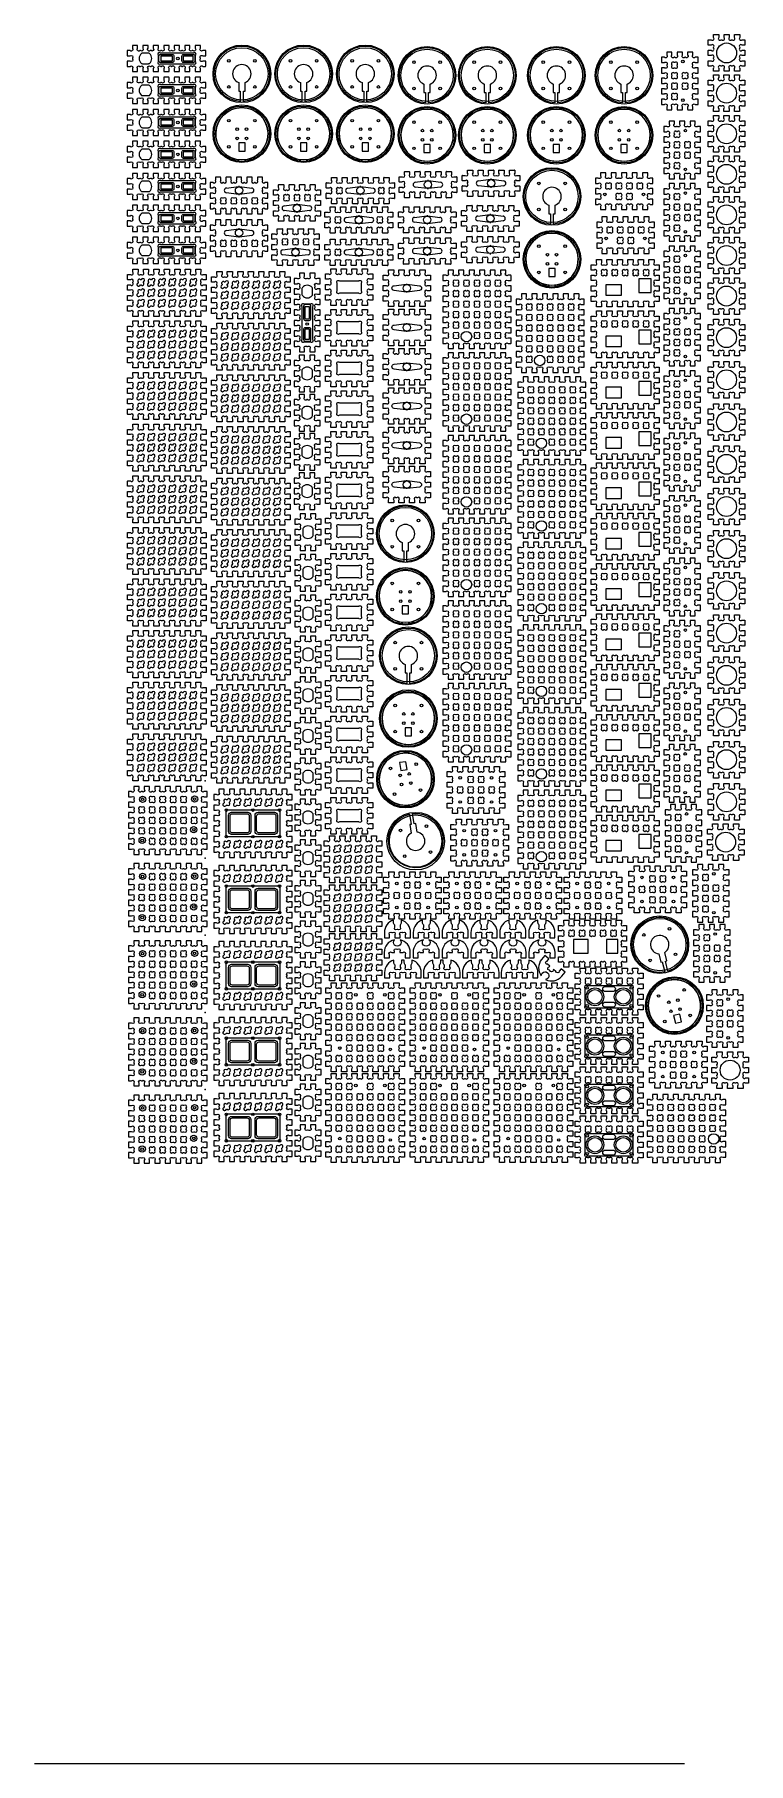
# Model space of a CAD drawing. Header units: millimetres. Extents: x -127 to 554, y -606 to 1045.
import ezdxf

# ---------------------------------------------------------------- set-up
doc = ezdxf.new("R2010")
doc.units = ezdxf.units.MM
doc.layers.get('0').update_dxf_attribs({"lineweight": 25})
doc.layers.add('grav1.5mm', color=4, linetype='Continuous')
doc.layers.add('grav2.5mm', color=3, linetype='Continuous')
doc.layers.add('holes', color=1, linetype='Continuous', lineweight=0)

# ---------------------------------------------------------------- blocks, each defined once
blk = doc.blocks.new('*U3')
at = {"flags": 128}
blk.add_lwpolyline([(-38.2, -405.6), (-40.9, -405.6, 0.414214), (-41, -405.7), (-41, -410.5, 0.414214), (-40.9, -410.6), (-38.2, -410.6, -1), (-36, -412.8), (-36, -415.5, 0.414214), (-35.9, -415.6), (-31.1, -415.6, 0.414214), (-31, -415.5), (-31, -412.8, -1), (-28.8, -410.6), (-28.2, -410.6, -1), (-26, -412.8), (-26, -415.5, 0.414214), (-25.9, -415.6), (-21.1, -415.6, 0.414214), (-21, -415.5), (-21, -412.8, -1), (-18.8, -410.6), (-18.2, -410.6, -1), (-16, -412.8), (-16, -415.5, 0.414214), (-15.9, -415.6), (-11.1, -415.6, 0.414214), (-11, -415.5), (-11, -412.8, -1), (-8.8, -410.6), (-8.2, -410.6, -1), (-6, -412.8), (-6, -415.5, 0.414214), (-5.9, -415.6), (-1.1, -415.6, 0.414214), (-1, -415.5), (-1, -412.8, -1), (1.2, -410.6), (1.8, -410.6, -1), (4, -412.8), (4, -415.5, 0.414214), (4.1, -415.6), (8.9, -415.6, 0.414214), (9, -415.5), (9, -412.8, -1), (11.2, -410.6), (11.8, -410.6, -1), (14, -412.8), (14, -415.5, 0.414214), (14.1, -415.6), (18.9, -415.6, 0.414214), (19, -415.5), (19, -412.8, -1), (21.2, -410.6), (21.8, -410.6, -1), (24, -412.8), (24, -415.5, 0.414214), (24.1, -415.6), (28.9, -415.6, 0.414214), (29, -415.5), (29, -412.8, -1), (31.2, -410.6), (33.9, -410.6, 0.414214), (34, -410.5), (34, -405.7, 0.414214), (33.9, -405.6), (31.2, -405.6, -1), (29, -403.4), (29, -402.8, -1), (31.2, -400.6), (33.9, -400.6, 0.414214), (34, -400.5), (34, -395.7, 0.414214), (33.9, -395.6), (31.2, -395.6, -1), (29, -393.4), (29, -392.8, -1), (31.2, -390.6), (33.9, -390.6, 0.414214), (34, -390.5), (34, -385.7, 0.414214), (33.9, -385.6), (31.2, -385.6, -1), (29, -383.4), (29, -382.8, -1), (31.2, -380.6), (33.9, -380.6, 0.414214), (34, -380.5), (34, -375.7, 0.414214), (33.9, -375.6), (31.2, -375.6, -1), (29, -373.4), (29, -372.8, -1), (31.2, -370.6), (33.9, -370.6, 0.414214), (34, -370.5), (34, -365.7, 0.414214), (33.9, -365.6), (31.2, -365.6, -1), (29, -363.4), (29, -362.8, -1), (31.2, -360.6), (33.9, -360.6, 0.414214), (34, -360.5), (34, -355.7, 0.414214), (33.9, -355.6), (31.2, -355.6, -1), (29, -353.4), (29, -350.7, 0.414214), (28.9, -350.6), (24.1, -350.6, 0.414214), (24, -350.7), (24, -353.4, -1), (21.8, -355.6), (21.2, -355.6, -1), (19, -353.4), (19, -350.7, 0.414214), (18.9, -350.6), (14.1, -350.6, 0.414214), (14, -350.7), (14, -353.4, -1), (11.8, -355.6), (11.2, -355.6, -1), (9, -353.4), (9, -350.7, 0.414214), (8.9, -350.6), (4.1, -350.6, 0.414214), (4, -350.7), (4, -353.4, -1), (1.8, -355.6), (1.2, -355.6, -1), (-1, -353.4), (-1, -350.7, 0.414214), (-1.1, -350.6), (-5.9, -350.6, 0.414214), (-6, -350.7), (-6, -353.4, -1), (-8.2, -355.6), (-8.8, -355.6, -1), (-11, -353.4), (-11, -350.7, 0.414214), (-11.1, -350.6), (-15.9, -350.6, 0.414214), (-16, -350.7), (-16, -353.4, -1), (-18.2, -355.6), (-18.8, -355.6, -1), (-21, -353.4), (-21, -350.7, 0.414214), (-21.1, -350.6), (-25.9, -350.6, 0.414214), (-26, -350.7), (-26, -353.4, -1), (-28.2, -355.6), (-28.8, -355.6, -1), (-31, -353.4), (-31, -350.7, 0.414214), (-31.1, -350.6), (-35.9, -350.6, 0.414214), (-36, -350.7), (-36, -353.4, -1), (-38.2, -355.6), (-40.9, -355.6, 0.414214), (-41, -355.7), (-41, -360.5, 0.414214), (-40.9, -360.6), (-38.2, -360.6, -1), (-36, -362.8), (-36, -363.4, -1), (-38.2, -365.6), (-40.9, -365.6, 0.414214), (-41, -365.7), (-41, -370.5, 0.414214), (-40.9, -370.6), (-38.2, -370.6, -1), (-36, -372.8), (-36, -373.4, -1), (-38.2, -375.6), (-40.9, -375.6, 0.414214), (-41, -375.7), (-41, -380.5, 0.414214), (-40.9, -380.6), (-38.2, -380.6, -1), (-36, -382.8), (-36, -383.4, -1), (-38.2, -385.6), (-40.9, -385.6, 0.414214), (-41, -385.7), (-41, -390.5, 0.414214), (-40.9, -390.6), (-38.2, -390.6, -1), (-36, -392.8), (-36, -393.4, -1), (-38.2, -395.6), (-40.9, -395.6, 0.414214), (-41, -395.7), (-41, -400.5, 0.414214), (-40.9, -400.6), (-38.2, -400.6, -1), (-36, -402.8), (-36, -403.4, -1), (-38.2, -405.6)], format="xyb", dxfattribs=at)
at = {"layer": 'grav1.5mm', "flags": 128}
for points in [[(-27.9, -370.4, 0.414214), (-29.4, -371.4), (-29.4, -394.7, 0.414214), (-27.9, -395.8), (20.8, -395.8, 0.414214), (22.4, -394.7), (22.4, -371.4, 0.414214), (20.8, -370.4), (-27.9, -370.4)], [(-25.4, -376.1, -0.414214), (-23.1, -373.9), (-9.3, -373.9, -0.414214), (-7, -376.1), (-7, -390, -0.414214), (-9.3, -392.3), (-23.1, -392.3, -0.414214), (-25.4, -390), (-25.4, -376.1)], [(0, -376.1, -0.414214), (2.3, -373.9), (16.1, -373.9, -0.414214), (18.4, -376.1), (18.4, -390, -0.414214), (16.1, -392.3), (2.3, -392.3, -0.414214), (0, -390), (0, -376.1)]]:
    blk.add_lwpolyline(points, format="xyb", dxfattribs=at)
at = {"layer": 'holes', "flags": 128}
for points in [[(-26, -362.8), (-25.3, -362.1, 1), (-27.5, -359.9), (-28.2, -360.6), (-28.8, -360.6, 1), (-31, -362.8), (-31, -363.4), (-31.7, -364.1, 1), (-29.5, -366.3), (-28.8, -365.6), (-28.2, -365.6, 1), (-26, -363.4), (-26, -362.8)], [(-16, -362.8), (-15.3, -362.1, 1), (-17.5, -359.9), (-18.2, -360.6), (-18.8, -360.6, 1), (-21, -362.8), (-21, -363.4), (-21.7, -364.1, 1), (-19.5, -366.3), (-18.8, -365.6), (-18.2, -365.6, 1), (-16, -363.4), (-16, -362.8)], [(-6, -362.8), (-5.3, -362.1, 1), (-7.5, -359.9), (-8.2, -360.6), (-8.8, -360.6, 1), (-11, -362.8), (-11, -363.4), (-11.7, -364.1, 1), (-9.5, -366.3), (-8.8, -365.6), (-8.2, -365.6, 1), (-6, -363.4), (-6, -362.8)], [(4, -362.8), (4.7, -362.1, 1), (2.5, -359.9), (1.8, -360.6), (1.2, -360.6, 1), (-1, -362.8), (-1, -363.4), (-1.7, -364.1, 1), (0.5, -366.3), (1.2, -365.6), (1.8, -365.6, 1), (4, -363.4), (4, -362.8)], [(14, -362.8), (14.7, -362.1, 1), (12.5, -359.9), (11.8, -360.6), (11.2, -360.6, 1), (9, -362.8), (9, -363.4), (8.3, -364.1, 1), (10.5, -366.3), (11.2, -365.6), (11.8, -365.6, 1), (14, -363.4), (14, -362.8)], [(24, -362.8), (24.7, -362.1, 1), (22.5, -359.9), (21.8, -360.6), (21.2, -360.6, 1), (19, -362.8), (19, -363.4), (18.3, -364.1, 1), (20.5, -366.3), (21.2, -365.6), (21.8, -365.6, 1), (24, -363.4), (24, -362.8)], [(-26, -402.8), (-25.3, -402.1, 1), (-27.5, -399.9), (-28.2, -400.6), (-28.8, -400.6, 1), (-31, -402.8), (-31, -403.4), (-31.7, -404.1, 1), (-29.5, -406.3), (-28.8, -405.6), (-28.2, -405.6, 1), (-26, -403.4), (-26, -402.8)], [(-16, -402.8), (-15.3, -402.1, 1), (-17.5, -399.9), (-18.2, -400.6), (-18.8, -400.6, 1), (-21, -402.8), (-21, -403.4), (-21.7, -404.1, 1), (-19.5, -406.3), (-18.8, -405.6), (-18.2, -405.6, 1), (-16, -403.4), (-16, -402.8)], [(-6, -402.8), (-5.3, -402.1, 1), (-7.5, -399.9), (-8.2, -400.6), (-8.8, -400.6, 1), (-11, -402.8), (-11, -403.4), (-11.7, -404.1, 1), (-9.5, -406.3), (-8.8, -405.6), (-8.2, -405.6, 1), (-6, -403.4), (-6, -402.8)], [(4, -402.8), (4.7, -402.1, 1), (2.5, -399.9), (1.8, -400.6), (1.2, -400.6, 1), (-1, -402.8), (-1, -403.4), (-1.7, -404.1, 1), (0.5, -406.3), (1.2, -405.6), (1.8, -405.6, 1), (4, -403.4), (4, -402.8)], [(14, -402.8), (14.7, -402.1, 1), (12.5, -399.9), (11.8, -400.6), (11.2, -400.6, 1), (9, -402.8), (9, -403.4), (8.3, -404.1, 1), (10.5, -406.3), (11.2, -405.6), (11.8, -405.6, 1), (14, -403.4), (14, -402.8)], [(24, -402.8), (24.7, -402.1, 1), (22.5, -399.9), (21.8, -400.6), (21.2, -400.6, 1), (19, -402.8), (19, -403.4), (18.3, -404.1, 1), (20.5, -406.3), (21.2, -405.6), (21.8, -405.6, 1), (24, -403.4), (24, -402.8)]]:
    blk.add_lwpolyline(points, format="xyb", dxfattribs=at)
at = {"layer": 'holes'}
for points in [[(-5.5, -390.8, -0.414214), (-8.5, -393.8), (-23.9, -393.8, -0.414214), (-26.9, -390.8), (-26.9, -375.4, -0.414214), (-23.9, -372.4), (-8.5, -372.4, -0.414214), (-5.5, -375.4), (-5.5, -390.8)], [(-1.5, -390.8), (-1.5, -375.4, -0.414214), (1.5, -372.4), (16.9, -372.4, -0.414214), (19.9, -375.4), (19.9, -390.8, -0.414214), (16.9, -393.8), (1.5, -393.8, -0.414214), (-1.5, -390.8)]]:
    blk.add_lwpolyline(points, format="xyb", close=True, dxfattribs=at)
for centre in [(-28.9, -370.4), (-3.5, -370.4), (21.9, -370.4), (-28.9, -395.8), (-3.5, -395.8), (21.9, -395.8)]:
    blk.add_circle(centre, 1.25, dxfattribs=at)
blk = doc.blocks.new('*U4')
at = {"color": 0, "linetype": 'ByBlock', "lineweight": -2, "transparency": 16777216}
for p in [(0, 290.6), (0, 218), (0, 145.3), (0, 72.7), (0, 0)]:
    blk.add_blockref('*U3', p, dxfattribs=at)
blk = doc.blocks.new('*U5')
at = {"flags": 128}
blk.add_lwpolyline([(-34.7, -453.8), (-37.4, -453.8, -0.414214), (-37.5, -453.7), (-37.5, -448.9, -0.414214), (-37.4, -448.8), (-34.7, -448.8, 1), (-32.5, -446.6), (-32.5, -446, 1), (-34.7, -443.8), (-37.4, -443.8, -0.414214), (-37.5, -443.7), (-37.5, -438.9, -0.414214), (-37.4, -438.8), (-34.7, -438.8, 1), (-32.5, -436.6), (-32.5, -436, 1), (-34.7, -433.8), (-37.4, -433.8, -0.414214), (-37.5, -433.7), (-37.5, -428.9, -0.414214), (-37.4, -428.8), (-34.7, -428.8, 1), (-32.5, -426.6), (-32.5, -426, 1), (-34.7, -423.8), (-37.4, -423.8, -0.414214), (-37.5, -423.7), (-37.5, -418.9, -0.414214), (-37.4, -418.8), (-34.7, -418.8, 1), (-32.5, -416.6), (-32.5, -413.9, -0.414214), (-32.4, -413.8), (-27.6, -413.8, -0.414214), (-27.5, -413.9), (-27.5, -416.6, 1), (-25.3, -418.8), (-24.7, -418.8, 1), (-22.5, -416.6), (-22.5, -413.9, -0.414214), (-22.4, -413.8), (-17.6, -413.8, -0.414214), (-17.5, -413.9), (-17.5, -416.6, 1), (-15.3, -418.8), (-14.7, -418.8, 1), (-12.5, -416.6), (-12.5, -413.9, -0.414214), (-12.4, -413.8), (-7.6, -413.8, -0.414214), (-7.5, -413.9), (-7.5, -416.6, 1), (-5.3, -418.8), (-4.7, -418.8, 1), (-2.5, -416.6), (-2.5, -413.9, -0.414214), (-2.4, -413.8), (2.4, -413.8, -0.414214), (2.5, -413.9), (2.5, -416.6, 1), (4.7, -418.8), (5.3, -418.8, 1), (7.5, -416.6), (7.5, -413.9, -0.414214), (7.6, -413.8), (12.4, -413.8, -0.414214), (12.5, -413.9), (12.5, -416.6, 1), (14.7, -418.8), (15.3, -418.8, 1), (17.5, -416.6), (17.5, -413.9, -0.414214), (17.6, -413.8), (22.4, -413.8, -0.414214), (22.5, -413.9), (22.5, -416.6, 1), (24.7, -418.8), (25.3, -418.8, 1), (27.5, -416.6), (27.5, -413.9, -0.414214), (27.6, -413.8), (32.4, -413.8, -0.414214), (32.5, -413.9), (32.5, -416.6, 1), (34.7, -418.8), (37.4, -418.8, -0.414214), (37.5, -418.9), (37.5, -423.7, -0.414214), (37.4, -423.8), (34.7, -423.8, 1), (32.5, -426), (32.5, -426.6, 1), (34.7, -428.8), (37.4, -428.8, -0.414214), (37.5, -428.9), (37.5, -433.7, -0.414214), (37.4, -433.8), (34.7, -433.8, 1), (32.5, -436), (32.5, -436.6, 1), (34.7, -438.8), (37.4, -438.8, -0.414214), (37.5, -438.9), (37.5, -443.7, -0.414214), (37.4, -443.8), (34.7, -443.8, 1), (32.5, -446), (32.5, -446.6, 1), (34.7, -448.8), (37.4, -448.8, -0.414214), (37.5, -448.9), (37.5, -453.7, -0.414214), (37.4, -453.8), (34.7, -453.8, 1), (32.5, -456), (32.5, -458.7, -0.414214), (32.4, -458.8), (27.6, -458.8, -0.414214), (27.5, -458.7), (27.5, -456, 1), (25.3, -453.8), (24.7, -453.8, 1), (22.5, -456), (22.5, -458.7, -0.414214), (22.4, -458.8), (17.6, -458.8, -0.414214), (17.5, -458.7), (17.5, -456, 1), (15.3, -453.8), (14.7, -453.8, 1), (12.5, -456), (12.5, -458.7, -0.414214), (12.4, -458.8), (7.6, -458.8, -0.414214), (7.5, -458.7), (7.5, -456, 1), (5.3, -453.8), (4.7, -453.8, 1), (2.5, -456), (2.5, -458.7, -0.414214), (2.4, -458.8), (-2.4, -458.8, -0.414214), (-2.5, -458.7), (-2.5, -456, 1), (-4.7, -453.8), (-5.3, -453.8, 1), (-7.5, -456), (-7.5, -458.7, -0.414214), (-7.6, -458.8), (-12.4, -458.8, -0.414214), (-12.5, -458.7), (-12.5, -456, 1), (-14.7, -453.8), (-15.3, -453.8, 1), (-17.5, -456), (-17.5, -458.7, -0.414214), (-17.6, -458.8), (-22.4, -458.8, -0.414214), (-22.5, -458.7), (-22.5, -456, 1), (-24.7, -453.8), (-25.3, -453.8, 1), (-27.5, -456), (-27.5, -458.7, -0.414214), (-27.6, -458.8), (-32.4, -458.8, -0.414214), (-32.5, -458.7), (-32.5, -456, 1), (-34.7, -453.8)], format="xyb", dxfattribs=at)
at = {"layer": 'holes', "flags": 128}
for points in [[(-22.5, -426), (-21.8, -425.3, 1), (-24, -423.1), (-24.7, -423.8), (-25.3, -423.8, 1), (-27.5, -426), (-27.5, -426.6), (-28.2, -427.3, 1), (-26, -429.5), (-25.3, -428.8), (-24.7, -428.8, 1), (-22.5, -426.6), (-22.5, -426)], [(-12.5, -426), (-11.8, -425.3, 1), (-14, -423.1), (-14.7, -423.8), (-15.3, -423.8, 1), (-17.5, -426), (-17.5, -426.6), (-18.2, -427.3, 1), (-16, -429.5), (-15.3, -428.8), (-14.7, -428.8, 1), (-12.5, -426.6), (-12.5, -426)], [(-2.5, -426), (-1.8, -425.3, 1), (-4, -423.1), (-4.7, -423.8), (-5.3, -423.8, 1), (-7.5, -426), (-7.5, -426.6), (-8.2, -427.3, 1), (-6, -429.5), (-5.3, -428.8), (-4.7, -428.8, 1), (-2.5, -426.6), (-2.5, -426)], [(7.5, -426), (8.2, -425.3, 1), (6, -423.1), (5.3, -423.8), (4.7, -423.8, 1), (2.5, -426), (2.5, -426.6), (1.8, -427.3, 1), (4, -429.5), (4.7, -428.8), (5.3, -428.8, 1), (7.5, -426.6), (7.5, -426)], [(17.5, -426), (18.2, -425.3, 1), (16, -423.1), (15.3, -423.8), (14.7, -423.8, 1), (12.5, -426), (12.5, -426.6), (11.8, -427.3, 1), (14, -429.5), (14.7, -428.8), (15.3, -428.8, 1), (17.5, -426.6), (17.5, -426)], [(27.5, -426), (28.2, -425.3, 1), (26, -423.1), (25.3, -423.8), (24.7, -423.8, 1), (22.5, -426), (22.5, -426.6), (21.8, -427.3, 1), (24, -429.5), (24.7, -428.8), (25.3, -428.8, 1), (27.5, -426.6), (27.5, -426)], [(-22.5, -436), (-21.8, -435.3, 1), (-24, -433.1), (-24.7, -433.8), (-25.3, -433.8, 1), (-27.5, -436), (-27.5, -436.6), (-28.2, -437.3, 1), (-26, -439.5), (-25.3, -438.8), (-24.7, -438.8, 1), (-22.5, -436.6), (-22.5, -436)], [(-22.5, -446), (-21.8, -445.3, 1), (-24, -443.1), (-24.7, -443.8), (-25.3, -443.8, 1), (-27.5, -446), (-27.5, -446.6), (-28.2, -447.3, 1), (-26, -449.5), (-25.3, -448.8), (-24.7, -448.8, 1), (-22.5, -446.6), (-22.5, -446)], [(-12.5, -436), (-11.8, -435.3, 1), (-14, -433.1), (-14.7, -433.8), (-15.3, -433.8, 1), (-17.5, -436), (-17.5, -436.6), (-18.2, -437.3, 1), (-16, -439.5), (-15.3, -438.8), (-14.7, -438.8, 1), (-12.5, -436.6), (-12.5, -436)], [(-12.5, -446), (-11.8, -445.3, 1), (-14, -443.1), (-14.7, -443.8), (-15.3, -443.8, 1), (-17.5, -446), (-17.5, -446.6), (-18.2, -447.3, 1), (-16, -449.5), (-15.3, -448.8), (-14.7, -448.8, 1), (-12.5, -446.6), (-12.5, -446)], [(-2.5, -436), (-1.8, -435.3, 1), (-4, -433.1), (-4.7, -433.8), (-5.3, -433.8, 1), (-7.5, -436), (-7.5, -436.6), (-8.2, -437.3, 1), (-6, -439.5), (-5.3, -438.8), (-4.7, -438.8, 1), (-2.5, -436.6), (-2.5, -436)], [(-2.5, -446), (-1.8, -445.3, 1), (-4, -443.1), (-4.7, -443.8), (-5.3, -443.8, 1), (-7.5, -446), (-7.5, -446.6), (-8.2, -447.3, 1), (-6, -449.5), (-5.3, -448.8), (-4.7, -448.8, 1), (-2.5, -446.6), (-2.5, -446)], [(7.5, -436), (8.2, -435.3, 1), (6, -433.1), (5.3, -433.8), (4.7, -433.8, 1), (2.5, -436), (2.5, -436.6), (1.8, -437.3, 1), (4, -439.5), (4.7, -438.8), (5.3, -438.8, 1), (7.5, -436.6), (7.5, -436)], [(7.5, -446), (8.2, -445.3, 1), (6, -443.1), (5.3, -443.8), (4.7, -443.8, 1), (2.5, -446), (2.5, -446.6), (1.8, -447.3, 1), (4, -449.5), (4.7, -448.8), (5.3, -448.8, 1), (7.5, -446.6), (7.5, -446)], [(17.5, -436), (18.2, -435.3, 1), (16, -433.1), (15.3, -433.8), (14.7, -433.8, 1), (12.5, -436), (12.5, -436.6), (11.8, -437.3, 1), (14, -439.5), (14.7, -438.8), (15.3, -438.8, 1), (17.5, -436.6), (17.5, -436)], [(17.5, -446), (18.2, -445.3, 1), (16, -443.1), (15.3, -443.8), (14.7, -443.8, 1), (12.5, -446), (12.5, -446.6), (11.8, -447.3, 1), (14, -449.5), (14.7, -448.8), (15.3, -448.8, 1), (17.5, -446.6), (17.5, -446)], [(27.5, -436), (28.2, -435.3, 1), (26, -433.1), (25.3, -433.8), (24.7, -433.8, 1), (22.5, -436), (22.5, -436.6), (21.8, -437.3, 1), (24, -439.5), (24.7, -438.8), (25.3, -438.8, 1), (27.5, -436.6), (27.5, -436)], [(27.5, -446), (28.2, -445.3, 1), (26, -443.1), (25.3, -443.8), (24.7, -443.8, 1), (22.5, -446), (22.5, -446.6), (21.8, -447.3, 1), (24, -449.5), (24.7, -448.8), (25.3, -448.8, 1), (27.5, -446.6), (27.5, -446)]]:
    blk.add_lwpolyline(points, format="xyb", dxfattribs=at)
blk = doc.blocks.new('*U6')
at = {"color": 0, "linetype": 'ByBlock', "lineweight": -2, "transparency": 16777216}
for p in [(0, 443.7), (0, 394.4), (0, 345.1), (0, 295.8), (0, 246.5), (0, 197.2), (0, 147.9), (0, 98.6), (0, 49.3), (0, 0)]:
    blk.add_blockref('*U5', p, dxfattribs=at)
blk = doc.blocks.new('*U9')
at = {"flags": 128}
blk.add_lwpolyline([(-34.7, -453.8), (-37.4, -453.8, -0.414214), (-37.5, -453.7), (-37.5, -448.9, -0.414214), (-37.4, -448.8), (-34.7, -448.8, 1), (-32.5, -446.6), (-32.5, -446, 1), (-34.7, -443.8), (-37.4, -443.8, -0.414214), (-37.5, -443.7), (-37.5, -438.9, -0.414214), (-37.4, -438.8), (-34.7, -438.8, 1), (-32.5, -436.6), (-32.5, -436, 1), (-34.7, -433.8), (-37.4, -433.8, -0.414214), (-37.5, -433.7), (-37.5, -428.9, -0.414214), (-37.4, -428.8), (-34.7, -428.8, 1), (-32.5, -426.6), (-32.5, -426, 1), (-34.7, -423.8), (-37.4, -423.8, -0.414214), (-37.5, -423.7), (-37.5, -418.9, -0.414214), (-37.4, -418.8), (-34.7, -418.8, 1), (-32.5, -416.6), (-32.5, -413.9, -0.414214), (-32.4, -413.8), (-27.6, -413.8, -0.414214), (-27.5, -413.9), (-27.5, -416.6, 1), (-25.3, -418.8), (-24.7, -418.8, 1), (-22.5, -416.6), (-22.5, -413.9, -0.414214), (-22.4, -413.8), (-17.6, -413.8, -0.414214), (-17.5, -413.9), (-17.5, -416.6, 1), (-15.3, -418.8), (-14.7, -418.8, 1), (-12.5, -416.6), (-12.5, -413.9, -0.414214), (-12.4, -413.8), (-7.6, -413.8, -0.414214), (-7.5, -413.9), (-7.5, -416.6, 1), (-5.3, -418.8), (-4.7, -418.8, 1), (-2.5, -416.6), (-2.5, -413.9, -0.414214), (-2.4, -413.8), (2.4, -413.8, -0.414214), (2.5, -413.9), (2.5, -416.6, 1), (4.7, -418.8), (5.3, -418.8, 1), (7.5, -416.6), (7.5, -413.9, -0.414214), (7.6, -413.8), (12.4, -413.8, -0.414214), (12.5, -413.9), (12.5, -416.6, 1), (14.7, -418.8), (15.3, -418.8, 1), (17.5, -416.6), (17.5, -413.9, -0.414214), (17.6, -413.8), (22.4, -413.8, -0.414214), (22.5, -413.9), (22.5, -416.6, 1), (24.7, -418.8), (25.3, -418.8, 1), (27.5, -416.6), (27.5, -413.9, -0.414214), (27.6, -413.8), (32.4, -413.8, -0.414214), (32.5, -413.9), (32.5, -416.6, 1), (34.7, -418.8), (37.4, -418.8, -0.414214), (37.5, -418.9), (37.5, -423.7, -0.414214), (37.4, -423.8), (34.7, -423.8, 1), (32.5, -426), (32.5, -426.6, 1), (34.7, -428.8), (37.4, -428.8, -0.414214), (37.5, -428.9), (37.5, -433.7, -0.414214), (37.4, -433.8), (34.7, -433.8, 1), (32.5, -436), (32.5, -436.6, 1), (34.7, -438.8), (37.4, -438.8, -0.414214), (37.5, -438.9), (37.5, -443.7, -0.414214), (37.4, -443.8), (34.7, -443.8, 1), (32.5, -446), (32.5, -446.6, 1), (34.7, -448.8), (37.4, -448.8, -0.414214), (37.5, -448.9), (37.5, -453.7, -0.414214), (37.4, -453.8), (34.7, -453.8, 1), (32.5, -456), (32.5, -458.7, -0.414214), (32.4, -458.8), (27.6, -458.8, -0.414214), (27.5, -458.7), (27.5, -456, 1), (25.3, -453.8), (24.7, -453.8, 1), (22.5, -456), (22.5, -458.7, -0.414214), (22.4, -458.8), (17.6, -458.8, -0.414214), (17.5, -458.7), (17.5, -456, 1), (15.3, -453.8), (14.7, -453.8, 1), (12.5, -456), (12.5, -458.7, -0.414214), (12.4, -458.8), (7.6, -458.8, -0.414214), (7.5, -458.7), (7.5, -456, 1), (5.3, -453.8), (4.7, -453.8, 1), (2.5, -456), (2.5, -458.7, -0.414214), (2.4, -458.8), (-2.4, -458.8, -0.414214), (-2.5, -458.7), (-2.5, -456, 1), (-4.7, -453.8), (-5.3, -453.8, 1), (-7.5, -456), (-7.5, -458.7, -0.414214), (-7.6, -458.8), (-12.4, -458.8, -0.414214), (-12.5, -458.7), (-12.5, -456, 1), (-14.7, -453.8), (-15.3, -453.8, 1), (-17.5, -456), (-17.5, -458.7, -0.414214), (-17.6, -458.8), (-22.4, -458.8, -0.414214), (-22.5, -458.7), (-22.5, -456, 1), (-24.7, -453.8), (-25.3, -453.8, 1), (-27.5, -456), (-27.5, -458.7, -0.414214), (-27.6, -458.8), (-32.4, -458.8, -0.414214), (-32.5, -458.7), (-32.5, -456, 1), (-34.7, -453.8)], format="xyb", dxfattribs=at)
at = {"layer": 'holes', "flags": 128}
for points in [[(-22.5, -426), (-21.8, -425.3, 1), (-24, -423.1), (-24.7, -423.8), (-25.3, -423.8, 1), (-27.5, -426), (-27.5, -426.6), (-28.2, -427.3, 1), (-26, -429.5), (-25.3, -428.8), (-24.7, -428.8, 1), (-22.5, -426.6), (-22.5, -426)], [(-12.5, -426), (-11.8, -425.3, 1), (-14, -423.1), (-14.7, -423.8), (-15.3, -423.8, 1), (-17.5, -426), (-17.5, -426.6), (-18.2, -427.3, 1), (-16, -429.5), (-15.3, -428.8), (-14.7, -428.8, 1), (-12.5, -426.6), (-12.5, -426)], [(-2.5, -426), (-1.8, -425.3, 1), (-4, -423.1), (-4.7, -423.8), (-5.3, -423.8, 1), (-7.5, -426), (-7.5, -426.6), (-8.2, -427.3, 1), (-6, -429.5), (-5.3, -428.8), (-4.7, -428.8, 1), (-2.5, -426.6), (-2.5, -426)], [(7.5, -426), (8.2, -425.3, 1), (6, -423.1), (5.3, -423.8), (4.7, -423.8, 1), (2.5, -426), (2.5, -426.6), (1.8, -427.3, 1), (4, -429.5), (4.7, -428.8), (5.3, -428.8, 1), (7.5, -426.6), (7.5, -426)], [(17.5, -426), (18.2, -425.3, 1), (16, -423.1), (15.3, -423.8), (14.7, -423.8, 1), (12.5, -426), (12.5, -426.6), (11.8, -427.3, 1), (14, -429.5), (14.7, -428.8), (15.3, -428.8, 1), (17.5, -426.6), (17.5, -426)], [(27.5, -426), (28.2, -425.3, 1), (26, -423.1), (25.3, -423.8), (24.7, -423.8, 1), (22.5, -426), (22.5, -426.6), (21.8, -427.3, 1), (24, -429.5), (24.7, -428.8), (25.3, -428.8, 1), (27.5, -426.6), (27.5, -426)], [(-22.5, -436), (-21.8, -435.3, 1), (-24, -433.1), (-24.7, -433.8), (-25.3, -433.8, 1), (-27.5, -436), (-27.5, -436.6), (-28.2, -437.3, 1), (-26, -439.5), (-25.3, -438.8), (-24.7, -438.8, 1), (-22.5, -436.6), (-22.5, -436)], [(-22.5, -446), (-21.8, -445.3, 1), (-24, -443.1), (-24.7, -443.8), (-25.3, -443.8, 1), (-27.5, -446), (-27.5, -446.6), (-28.2, -447.3, 1), (-26, -449.5), (-25.3, -448.8), (-24.7, -448.8, 1), (-22.5, -446.6), (-22.5, -446)], [(-12.5, -436), (-11.8, -435.3, 1), (-14, -433.1), (-14.7, -433.8), (-15.3, -433.8, 1), (-17.5, -436), (-17.5, -436.6), (-18.2, -437.3, 1), (-16, -439.5), (-15.3, -438.8), (-14.7, -438.8, 1), (-12.5, -436.6), (-12.5, -436)], [(-12.5, -446), (-11.8, -445.3, 1), (-14, -443.1), (-14.7, -443.8), (-15.3, -443.8, 1), (-17.5, -446), (-17.5, -446.6), (-18.2, -447.3, 1), (-16, -449.5), (-15.3, -448.8), (-14.7, -448.8, 1), (-12.5, -446.6), (-12.5, -446)], [(-2.5, -436), (-1.8, -435.3, 1), (-4, -433.1), (-4.7, -433.8), (-5.3, -433.8, 1), (-7.5, -436), (-7.5, -436.6), (-8.2, -437.3, 1), (-6, -439.5), (-5.3, -438.8), (-4.7, -438.8, 1), (-2.5, -436.6), (-2.5, -436)], [(-2.5, -446), (-1.8, -445.3, 1), (-4, -443.1), (-4.7, -443.8), (-5.3, -443.8, 1), (-7.5, -446), (-7.5, -446.6), (-8.2, -447.3, 1), (-6, -449.5), (-5.3, -448.8), (-4.7, -448.8, 1), (-2.5, -446.6), (-2.5, -446)], [(7.5, -436), (8.2, -435.3, 1), (6, -433.1), (5.3, -433.8), (4.7, -433.8, 1), (2.5, -436), (2.5, -436.6), (1.8, -437.3, 1), (4, -439.5), (4.7, -438.8), (5.3, -438.8, 1), (7.5, -436.6), (7.5, -436)], [(7.5, -446), (8.2, -445.3, 1), (6, -443.1), (5.3, -443.8), (4.7, -443.8, 1), (2.5, -446), (2.5, -446.6), (1.8, -447.3, 1), (4, -449.5), (4.7, -448.8), (5.3, -448.8, 1), (7.5, -446.6), (7.5, -446)], [(17.5, -436), (18.2, -435.3, 1), (16, -433.1), (15.3, -433.8), (14.7, -433.8, 1), (12.5, -436), (12.5, -436.6), (11.8, -437.3, 1), (14, -439.5), (14.7, -438.8), (15.3, -438.8, 1), (17.5, -436.6), (17.5, -436)], [(17.5, -446), (18.2, -445.3, 1), (16, -443.1), (15.3, -443.8), (14.7, -443.8, 1), (12.5, -446), (12.5, -446.6), (11.8, -447.3, 1), (14, -449.5), (14.7, -448.8), (15.3, -448.8, 1), (17.5, -446.6), (17.5, -446)], [(27.5, -436), (28.2, -435.3, 1), (26, -433.1), (25.3, -433.8), (24.7, -433.8, 1), (22.5, -436), (22.5, -436.6), (21.8, -437.3, 1), (24, -439.5), (24.7, -438.8), (25.3, -438.8, 1), (27.5, -436.6), (27.5, -436)], [(27.5, -446), (28.2, -445.3, 1), (26, -443.1), (25.3, -443.8), (24.7, -443.8, 1), (22.5, -446), (22.5, -446.6), (21.8, -447.3, 1), (24, -449.5), (24.7, -448.8), (25.3, -448.8, 1), (27.5, -446.6), (27.5, -446)]]:
    blk.add_lwpolyline(points, format="xyb", dxfattribs=at)
blk = doc.blocks.new('*U10')
at = {"color": 0, "linetype": 'ByBlock', "lineweight": -2, "transparency": 16777216}
for p in [(0, 443.7), (0, 394.4), (0, 345.1), (0, 295.8), (0, 246.5), (0, 197.2), (0, 147.9), (0, 98.6), (0, 49.3), (0, 0)]:
    blk.add_blockref('*U9', p, dxfattribs=at)
blk = doc.blocks.new('*U11')
at = {"flags": 128}
blk.add_lwpolyline([(7.4, -17.5, 0.414214), (7.5, -17.4), (7.5, -14.7, -1), (9.7, -12.5), (12.4, -12.5, 0.414214), (12.5, -12.4), (12.5, -7.6, 0.414214), (12.4, -7.5), (9.7, -7.5, -1), (7.5, -5.3), (7.5, -4.7, -1), (9.7, -2.5), (12.4, -2.5, 0.414214), (12.5, -2.4), (12.5, 2.4, 0.414214), (12.4, 2.5), (9.7, 2.5, -1), (7.5, 4.7), (7.5, 5.3, -1), (9.7, 7.5), (12.4, 7.5, 0.414214), (12.5, 7.6), (12.5, 12.4, 0.414214), (12.4, 12.5), (9.7, 12.5, -1), (7.5, 14.7), (7.5, 17.4, 0.414214), (7.4, 17.5), (2.6, 17.5, 0.414214), (2.5, 17.4), (2.5, 14.7, -1), (0.3, 12.5), (-0.3, 12.5, -1), (-2.5, 14.7), (-2.5, 17.4, 0.414214), (-2.6, 17.5), (-7.4, 17.5, 0.414214), (-7.5, 17.4), (-7.5, 14.7, -1), (-9.7, 12.5), (-12.4, 12.5, 0.414214), (-12.5, 12.4), (-12.5, 7.6, 0.414214), (-12.4, 7.5), (-9.7, 7.5, -1), (-7.5, 5.3), (-7.5, 4.7, -1), (-9.7, 2.5), (-12.4, 2.5, 0.414214), (-12.5, 2.4), (-12.5, -2.4, 0.414214), (-12.4, -2.5), (-9.7, -2.5, -1), (-7.5, -4.7), (-7.5, -5.3, -1), (-9.7, -7.5), (-12.4, -7.5, 0.414214), (-12.5, -7.6), (-12.5, -12.4, 0.414214), (-12.4, -12.5), (-9.7, -12.5, -1), (-7.5, -14.7), (-7.5, -17.4, 0.414214), (-7.4, -17.5), (-2.6, -17.5, 0.414214), (-2.5, -17.4), (-2.5, -14.7, -1), (-0.3, -12.5), (0.3, -12.5, -1), (2.5, -14.7), (2.5, -17.4, 0.414214), (2.6, -17.5), (7.4, -17.5)], format="xyb", dxfattribs=at)
at = {"layer": 'holes', "flags": 128}
blk.add_lwpolyline([(4.7, -3.8, 0.172593), (5, -2.8), (5, 2.8, 0.172593), (4.7, 3.8, 0.475161), (-4.7, 3.8, 0.172593), (-5, 2.8), (-5, -2.8, 0.172593), (-4.7, -3.8, 0.475161), (4.7, -3.8)], format="xyb", dxfattribs=at)
blk = doc.blocks.new('*U12')
at = {"color": 0, "linetype": 'ByBlock', "lineweight": -2, "transparency": 16777216}
for p in [(0, 583.6), (0, 544.7), (0, 505.8), (0, 466.8), (0, 427.9), (0, 389), (0, 350.1), (0, 311.2), (0, 272.3), (0, 233.4), (0, 194.5), (0, 155.6), (0, 116.7), (0, 77.8), (0, 38.9), (0, 0)]:
    blk.add_blockref('*U11', p, dxfattribs=at)
blk = doc.blocks.new('*U13')
at = {"flags": 128}
blk.add_lwpolyline([(7.4, -17.5, 0.414214), (7.5, -17.4), (7.5, -14.7, -1), (9.7, -12.5), (12.4, -12.5, 0.414214), (12.5, -12.4), (12.5, -7.6, 0.414214), (12.4, -7.5), (9.7, -7.5, -1), (7.5, -5.3), (7.5, -4.7, -1), (9.7, -2.5), (12.4, -2.5, 0.414214), (12.5, -2.4), (12.5, 2.4, 0.414214), (12.4, 2.5), (9.7, 2.5, -1), (7.5, 4.7), (7.5, 5.3, -1), (9.7, 7.5), (12.4, 7.5, 0.414214), (12.5, 7.6), (12.5, 12.4, 0.414214), (12.4, 12.5), (9.7, 12.5, -1), (7.5, 14.7), (7.5, 17.4, 0.414214), (7.4, 17.5), (2.6, 17.5, 0.414214), (2.5, 17.4), (2.5, 14.7, -1), (0.3, 12.5), (-0.3, 12.5, -1), (-2.5, 14.7), (-2.5, 17.4, 0.414214), (-2.6, 17.5), (-7.4, 17.5, 0.414214), (-7.5, 17.4), (-7.5, 14.7, -1), (-9.7, 12.5), (-12.4, 12.5, 0.414214), (-12.5, 12.4), (-12.5, 7.6, 0.414214), (-12.4, 7.5), (-9.7, 7.5, -1), (-7.5, 5.3), (-7.5, 4.7, -1), (-9.7, 2.5), (-12.4, 2.5, 0.414214), (-12.5, 2.4), (-12.5, -2.4, 0.414214), (-12.4, -2.5), (-9.7, -2.5, -1), (-7.5, -4.7), (-7.5, -5.3, -1), (-9.7, -7.5), (-12.4, -7.5, 0.414214), (-12.5, -7.6), (-12.5, -12.4, 0.414214), (-12.4, -12.5), (-9.7, -12.5, -1), (-7.5, -14.7), (-7.5, -17.4, 0.414214), (-7.4, -17.5), (-2.6, -17.5, 0.414214), (-2.5, -17.4), (-2.5, -14.7, -1), (-0.3, -12.5), (0.3, -12.5, -1), (2.5, -14.7), (2.5, -17.4, 0.414214), (2.6, -17.5), (7.4, -17.5)], format="xyb", dxfattribs=at)
at = {"layer": 'holes', "flags": 128}
blk.add_lwpolyline([(4.7, -3.8, 0.172593), (5, -2.8), (5, 2.8, 0.172593), (4.7, 3.8, 0.475161), (-4.7, 3.8, 0.172593), (-5, 2.8), (-5, -2.8, 0.172593), (-4.7, -3.8, 0.475161), (4.7, -3.8)], format="xyb", dxfattribs=at)
blk = doc.blocks.new('*U14')
at = {"color": 0, "linetype": 'ByBlock', "lineweight": -2, "transparency": 16777216}
for p in [(0, 112.4), (0, 74.9), (0, 37.5), (0, 0)]:
    blk.add_blockref('*U13', p, dxfattribs=at)
blk = doc.blocks.new('*U16')
blk.add_lwpolyline([(19.7, 7.5, 0.414214), (17.5, 7.5, 0.414214), (17.5, 5.3), (17.5, 4.7, 0.414214), (17.5, 2.5, 0.414214), (19.7, 2.5), (22.4, 2.5, -0.414214), (22.5, 2.4), (22.5, -2.4, -0.414214), (22.4, -2.5), (19.7, -2.5, 0.414214), (17.5, -2.5, 0.414214), (17.5, -4.7), (17.5, -5.3, 0.414214), (17.5, -7.5, 0.414214), (19.7, -7.5), (22.4, -7.5, -0.414214), (22.5, -7.6), (22.5, -12.4, -0.414214), (22.4, -12.5), (19.7, -12.5, 0.414214), (17.5, -12.5, 0.414214), (17.5, -14.7), (17.5, -17.4, -0.414214), (17.4, -17.5), (12.6, -17.5, -0.414214), (12.5, -17.4), (12.5, -14.7, 0.414214), (12.5, -12.5, 0.414214), (10.3, -12.5), (9.7, -12.5, 0.414214), (7.5, -12.5, 0.414214), (7.5, -14.7), (7.5, -17.4, -0.414214), (7.4, -17.5), (2.6, -17.5, -0.414214), (2.5, -17.4), (2.5, -14.7, 0.414214), (2.5, -12.5, 0.414214), (0.3, -12.5), (-0.3, -12.5, 0.414214), (-2.5, -12.5, 0.414214), (-2.5, -14.7), (-2.5, -17.4, -0.414214), (-2.6, -17.5), (-7.4, -17.5, -0.414214), (-7.5, -17.4), (-7.5, -14.7, 0.414214), (-7.5, -12.5, 0.414214), (-9.7, -12.5), (-10.3, -12.5, 0.414214), (-12.5, -12.5, 0.414214), (-12.5, -14.7), (-12.5, -17.4, -0.414214), (-12.6, -17.5), (-17.4, -17.5, -0.414214), (-17.5, -17.4), (-17.5, -14.7, 0.414214), (-17.5, -12.5, 0.414214), (-19.7, -12.5), (-22.4, -12.5, -0.414214), (-22.5, -12.4), (-22.5, -7.6, -0.414214), (-22.4, -7.5), (-19.7, -7.5, 0.414214), (-17.5, -7.5, 0.414214), (-17.5, -5.3), (-17.5, -4.7, 0.414214), (-17.5, -2.5, 0.414214), (-19.7, -2.5), (-22.4, -2.5, -0.414214), (-22.5, -2.4), (-22.5, 2.4, -0.414214), (-22.4, 2.5), (-19.7, 2.5, 0.414214), (-17.5, 2.5, 0.414214), (-17.5, 4.7), (-17.5, 5.3, 0.414214), (-17.5, 7.5, 0.414214), (-19.7, 7.5), (-22.4, 7.5, -0.414214), (-22.5, 7.6), (-22.5, 12.4, -0.414214), (-22.4, 12.5), (-19.7, 12.5, 0.414214), (-17.5, 12.5, 0.414214), (-17.5, 14.7), (-17.5, 17.4, -0.414214), (-17.4, 17.5), (-12.6, 17.5, -0.414214), (-12.5, 17.4), (-12.5, 14.7, 0.414214), (-12.5, 12.5, 0.414214), (-10.3, 12.5), (-9.7, 12.5, 0.414214), (-7.5, 12.5, 0.414214), (-7.5, 14.7), (-7.5, 17.4, -0.414214), (-7.4, 17.5), (-2.6, 17.5, -0.414214), (-2.5, 17.4), (-2.5, 14.7, 0.414214), (-2.5, 12.5, 0.414214), (-0.3, 12.5), (0.3, 12.5, 0.414214), (2.5, 12.5, 0.414214), (2.5, 14.7), (2.5, 17.4, -0.414214), (2.6, 17.5), (7.4, 17.5, -0.414214), (7.5, 17.4), (7.5, 14.7, 0.414214), (7.5, 12.5, 0.414214), (9.7, 12.5), (10.3, 12.5, 0.414214), (12.5, 12.5, 0.414214), (12.5, 14.7), (12.5, 17.4, -0.414214), (12.6, 17.5), (17.4, 17.5, -0.414214), (17.5, 17.4), (17.5, 14.7, 0.414214), (17.5, 12.5, 0.414214), (19.7, 12.5), (22.4, 12.5, -0.414214), (22.5, 12.4), (22.5, 7.6, -0.414214), (22.4, 7.5), (19.7, 7.5)], format="xyb", close=True)
at = {"layer": 'holes'}
blk.add_line((9.2, 5.9), (9.2, 5.9), dxfattribs=at)
blk.add_lwpolyline([(-9.2, -5.9, -0.414214), (-11.4, -5.9, -0.414214), (-11.4, -3.7), (-11.4, 3.7, -0.414214), (-11.4, 5.9, -0.414214), (-9.2, 5.9), (9.2, 5.9, -0.414214), (11.4, 5.9, -0.414214), (11.4, 3.7), (11.4, -3.7, -0.414214), (11.4, -5.9, -0.414214), (9.2, -5.9), (-9.2, -5.9)], format="xyb", close=True, dxfattribs=at)
blk = doc.blocks.new('*U17')
at = {"color": 0, "linetype": 'ByBlock', "lineweight": -2, "transparency": 16777216}
for p in [(0, 504.9), (0, 466), (0, 427.2), (0, 388.4), (0, 349.5), (0, 310.7), (0, 271.8), (0, 233), (0, 194.2), (0, 155.3), (0, 116.5), (0, 77.7), (0, 38.8), (0, 0)]:
    blk.add_blockref('*U16', p, dxfattribs=at)
blk = doc.blocks.new('*U18')
at = {"flags": 128}
blk.add_lwpolyline([(-9.7, -12.5), (-10.3, -12.5, 1), (-12.5, -14.7), (-12.5, -17.4, -0.414214), (-12.6, -17.5), (-17.4, -17.5, -0.414214), (-17.5, -17.4), (-17.5, -14.7, 1), (-19.7, -12.5), (-22.4, -12.5, -0.414214), (-22.5, -12.4), (-22.5, -7.6, -0.414214), (-22.4, -7.5), (-19.7, -7.5, 1), (-17.5, -5.3), (-17.5, -4.7, 1), (-19.7, -2.5), (-22.4, -2.5, -0.414214), (-22.5, -2.4), (-22.5, 2.4, -0.414214), (-22.4, 2.5), (-19.7, 2.5, 1), (-17.5, 4.7), (-17.5, 5.3, 1), (-19.7, 7.5), (-22.4, 7.5, -0.414214), (-22.5, 7.6), (-22.5, 12.4, -0.414214), (-22.4, 12.5), (-19.7, 12.5, 1), (-17.5, 14.7), (-17.5, 17.4, -0.414214), (-17.4, 17.5), (-12.6, 17.5, -0.414214), (-12.5, 17.4), (-12.5, 14.7, 1), (-10.3, 12.5), (-9.7, 12.5, 1), (-7.5, 14.7), (-7.5, 17.4, -0.414214), (-7.4, 17.5), (-2.6, 17.5, -0.414214), (-2.5, 17.4), (-2.5, 14.7, 1), (-0.3, 12.5), (0.3, 12.5, 1), (2.5, 14.7), (2.5, 17.4, -0.414214), (2.6, 17.5), (7.4, 17.5, -0.414214), (7.5, 17.4), (7.5, 14.7, 1), (9.7, 12.5), (10.3, 12.5, 1), (12.5, 14.7), (12.5, 17.4, -0.414214), (12.6, 17.5), (17.4, 17.5, -0.414214), (17.5, 17.4), (17.5, 14.7, 1), (19.7, 12.5), (22.4, 12.5, -0.414214), (22.5, 12.4), (22.5, 7.6, -0.414214), (22.4, 7.5), (19.7, 7.5, 1), (17.5, 5.3), (17.5, 4.7, 1), (19.7, 2.5), (22.4, 2.5, -0.414214), (22.5, 2.4), (22.5, -2.4, -0.414214), (22.4, -2.5), (19.7, -2.5, 1), (17.5, -4.7), (17.5, -5.3, 1), (19.7, -7.5), (22.4, -7.5, -0.414214), (22.5, -7.6), (22.5, -12.4, -0.414214), (22.4, -12.5), (19.7, -12.5, 1), (17.5, -14.7), (17.5, -17.4, -0.414214), (17.4, -17.5), (12.6, -17.5, -0.414214), (12.5, -17.4), (12.5, -14.7, 1), (10.3, -12.5), (9.7, -12.5, 1), (7.5, -14.7), (7.5, -17.4, -0.414214), (7.4, -17.5), (2.6, -17.5, -0.414214), (2.5, -17.4), (2.5, -14.7, 1), (0.3, -12.5), (-0.3, -12.5, 1), (-2.5, -14.7), (-2.5, -17.4, -0.414214), (-2.6, -17.5), (-7.4, -17.5, -0.414214), (-7.5, -17.4), (-7.5, -14.7, 1), (-9.7, -12.5)], format="xyb", dxfattribs=at)
at = {"layer": 'grav2.5mm', "flags": 128}
blk.add_lwpolyline([(12.1, -2.3), (0.5, -3.8, -0.063818), (-0.5, -3.8), (-12.1, -2.3, -0.880021), (-12.1, 2.3), (-0.5, 3.8, -0.063818), (0.5, 3.8), (12.1, 2.3, -0.880021), (12.1, -2.3)], format="xyb", dxfattribs=at)
at = {"layer": 'holes'}
blk.add_circle((0, 0), 3.5, dxfattribs=at)
blk = doc.blocks.new('*U19')
at = {"color": 0, "linetype": 'ByBlock', "lineweight": -2, "transparency": 16777216}
for p in [(0, 187.7), (0, 150.1), (0, 112.6), (0, 75.1), (0, 37.5), (0, 0)]:
    blk.add_blockref('*U18', p, dxfattribs=at)
blk = doc.blocks.new('*U22')
at = {"flags": 128}
blk.add_lwpolyline([(-22.5, 19.7), (-22.5, 22.4, -0.414214), (-22.4, 22.5), (-17.6, 22.5, -0.414214), (-17.5, 22.4), (-17.5, 19.7, 1), (-15.3, 17.5), (-14.7, 17.5, 1), (-12.5, 19.7), (-12.5, 22.4, -0.414214), (-12.4, 22.5), (-7.6, 22.5, -0.414214), (-7.5, 22.4), (-7.5, 19.7, 1), (-5.3, 17.5), (-4.7, 17.5, 1), (-2.5, 19.7), (-2.5, 22.4, -0.414214), (-2.4, 22.5), (2.4, 22.5, -0.414214), (2.5, 22.4), (2.5, 19.7, 1), (4.7, 17.5), (5.3, 17.5, 1), (7.5, 19.7), (7.5, 22.4, -0.414214), (7.6, 22.5), (12.4, 22.5, -0.414214), (12.5, 22.4), (12.5, 19.7, 1), (14.7, 17.5), (15.3, 17.5, 1), (17.5, 19.7), (17.5, 22.4, -0.414214), (17.6, 22.5), (22.4, 22.5, -0.414214), (22.5, 22.4), (22.5, 19.7, 1), (24.7, 17.5), (27.4, 17.5, -0.414214), (27.5, 17.4), (27.5, 12.6, -0.414214), (27.4, 12.5), (24.7, 12.5, 1), (22.5, 10.3), (22.5, 9.7, 1), (24.7, 7.5), (27.4, 7.5, -0.414214), (27.5, 7.4), (27.5, 2.6, -0.414214), (27.4, 2.5), (24.7, 2.5, 1), (22.5, 0.3), (22.5, -0.3, 1), (24.7, -2.5), (27.4, -2.5, -0.414214), (27.5, -2.6), (27.5, -7.4, -0.414214), (27.4, -7.5), (24.7, -7.5, 1), (22.5, -9.7), (22.5, -10.3, 1), (24.7, -12.5), (27.4, -12.5, -0.414214), (27.5, -12.6), (27.5, -17.4, -0.414214), (27.4, -17.5), (24.7, -17.5, 1), (22.5, -19.7), (22.5, -22.4, -0.414214), (22.4, -22.5), (17.6, -22.5, -0.414214), (17.5, -22.4), (17.5, -19.7, 1), (15.3, -17.5), (14.7, -17.5, 1), (12.5, -19.7), (12.5, -22.4, -0.414214), (12.4, -22.5), (7.6, -22.5, -0.414214), (7.5, -22.4), (7.5, -19.7, 1), (5.3, -17.5), (4.7, -17.5, 1), (2.5, -19.7), (2.5, -22.4, -0.414214), (2.4, -22.5), (-2.4, -22.5, -0.414214), (-2.5, -22.4), (-2.5, -19.7, 1), (-4.7, -17.5), (-5.3, -17.5, 1), (-7.5, -19.7), (-7.5, -22.4, -0.414214), (-7.6, -22.5), (-12.4, -22.5, -0.414214), (-12.5, -22.4), (-12.5, -19.7, 1), (-14.7, -17.5), (-15.3, -17.5, 1), (-17.5, -19.7), (-17.5, -22.4, -0.414214), (-17.6, -22.5), (-22.4, -22.5, -0.414214), (-22.5, -22.4), (-22.5, -19.7, 1), (-24.7, -17.5), (-27.4, -17.5, -0.414214), (-27.5, -17.4), (-27.5, -12.6, -0.414214), (-27.4, -12.5), (-24.7, -12.5, 1), (-22.5, -10.3), (-22.5, -9.7, 1), (-24.7, -7.5), (-27.4, -7.5, -0.414214), (-27.5, -7.4), (-27.5, -2.6, -0.414214), (-27.4, -2.5), (-24.7, -2.5, 1), (-22.5, -0.3), (-22.5, 0.3, 1), (-24.7, 2.5), (-27.4, 2.5, -0.414214), (-27.5, 2.6), (-27.5, 7.4, -0.414214), (-27.4, 7.5), (-24.7, 7.5, 1), (-22.5, 9.7), (-22.5, 10.3, 1), (-24.7, 12.5), (-27.4, 12.5, -0.414214), (-27.5, 12.6), (-27.5, 17.4, -0.414214), (-27.4, 17.5), (-24.7, 17.5, 1), (-22.5, 19.7)], format="xyb", dxfattribs=at)
at = {"layer": 'holes', "flags": 128}
for points in [[(-12.5, 10.3), (-11.8, 11, 1), (-14, 13.2), (-14.7, 12.5), (-15.3, 12.5, 1), (-17.5, 10.3), (-17.5, 9.7), (-18.2, 9, 1), (-16, 6.8), (-15.3, 7.5), (-14.7, 7.5, 1), (-12.5, 9.7), (-12.5, 10.3)], [(-12.5, 0.3), (-11.8, 1, 1), (-14, 3.2), (-14.7, 2.5), (-15.3, 2.5, 1), (-17.5, 0.3), (-17.5, -0.3), (-18.2, -1, 1), (-16, -3.2), (-15.3, -2.5), (-14.7, -2.5, 1), (-12.5, -0.3), (-12.5, 0.3)], [(-2.5, 10.3), (-1.8, 11, 1), (-4, 13.2), (-4.7, 12.5), (-5.3, 12.5, 1), (-7.5, 10.3), (-7.5, 9.7), (-8.2, 9, 1), (-6, 6.8), (-5.3, 7.5), (-4.7, 7.5, 1), (-2.5, 9.7), (-2.5, 10.3)], [(-2.5, 0.3), (-1.8, 1, 1), (-4, 3.2), (-4.7, 2.5), (-5.3, 2.5, 1), (-7.5, 0.3), (-7.5, -0.3), (-8.2, -1, 1), (-6, -3.2), (-5.3, -2.5), (-4.7, -2.5, 1), (-2.5, -0.3), (-2.5, 0.3)], [(7.5, 10.3), (8.2, 11, 1), (6, 13.2), (5.3, 12.5), (4.7, 12.5, 1), (2.5, 10.3), (2.5, 9.7), (1.8, 9, 1), (4, 6.8), (4.7, 7.5), (5.3, 7.5, 1), (7.5, 9.7), (7.5, 10.3)], [(7.5, 0.3), (8.2, 1, 1), (6, 3.2), (5.3, 2.5), (4.7, 2.5, 1), (2.5, 0.3), (2.5, -0.3), (1.8, -1, 1), (4, -3.2), (4.7, -2.5), (5.3, -2.5, 1), (7.5, -0.3), (7.5, 0.3)], [(17.5, 10.3), (18.2, 11, 1), (16, 13.2), (15.3, 12.5), (14.7, 12.5, 1), (12.5, 10.3), (12.5, 9.7), (11.8, 9, 1), (14, 6.8), (14.7, 7.5), (15.3, 7.5, 1), (17.5, 9.7), (17.5, 10.3)], [(17.5, 0.3), (18.2, 1, 1), (16, 3.2), (15.3, 2.5), (14.7, 2.5, 1), (12.5, 0.3), (12.5, -0.3), (11.8, -1, 1), (14, -3.2), (14.7, -2.5), (15.3, -2.5, 1), (17.5, -0.3), (17.5, 0.3)], [(-12.5, -9.7), (-11.8, -9, 1), (-14, -6.8), (-14.7, -7.5), (-15.3, -7.5, 1), (-17.5, -9.7), (-17.5, -10.3), (-18.2, -11, 1), (-16, -13.2), (-15.3, -12.5), (-14.7, -12.5, 1), (-12.5, -10.3), (-12.5, -9.7)], [(-2.5, -9.7), (-1.8, -9, 1), (-4, -6.8), (-4.7, -7.5), (-5.3, -7.5, 1), (-7.5, -9.7), (-7.5, -10.3), (-8.2, -11, 1), (-6, -13.2), (-5.3, -12.5), (-4.7, -12.5, 1), (-2.5, -10.3), (-2.5, -9.7)], [(7.5, -9.7), (8.2, -9, 1), (6, -6.8), (5.3, -7.5), (4.7, -7.5, 1), (2.5, -9.7), (2.5, -10.3), (1.8, -11, 1), (4, -13.2), (4.7, -12.5), (5.3, -12.5, 1), (7.5, -10.3), (7.5, -9.7)], [(17.5, -9.7), (18.2, -9, 1), (16, -6.8), (15.3, -7.5), (14.7, -7.5, 1), (12.5, -9.7), (12.5, -10.3), (11.8, -11, 1), (14, -13.2), (14.7, -12.5), (15.3, -12.5, 1), (17.5, -10.3), (17.5, -9.7)]]:
    blk.add_lwpolyline(points, format="xyb", dxfattribs=at)
blk = doc.blocks.new('*U23')
at = {"color": 0, "linetype": 'ByBlock', "lineweight": -2, "transparency": 16777216}
for p in [(0, 93.5), (0, 46.7), (0, 0)]:
    blk.add_blockref('*U22', p, dxfattribs=at)
blk = doc.blocks.new('*U27')
at = {"flags": 128}
blk.add_lwpolyline([(5.3, -3.5), (4.7, -3.5), (5.3, -3.5, -1), (7.5, -5.7), (7.5, -8.5), (12.5, -8.5), (12.5, -3.5, 0.329858), (3.7, 8.5), (3.7, 6.2, -0.206953), (2.5, 3.6), (2.5, 1.7, -1), (0.3, -0.5), (-0.3, -0.5, -1), (-2.5, 1.7), (-2.5, 3.6, -0.206953), (-3.7, 6.2), (-3.7, 8.5, 0.329858), (-12.5, -3.5), (-12.5, -8.5), (-7.5, -8.5), (-7.5, -5.7, -1), (-5.3, -3.5), (-4.7, -3.5, -1), (-2.5, -5.7), (-2.5, -8.5), (2.5, -8.5), (2.5, -5.7, -1), (4.7, -3.5)], format="xyb", dxfattribs=at)
blk = doc.blocks.new('*U28')
at = {"color": 0, "linetype": 'ByBlock', "lineweight": -2, "transparency": 16777216}
for p in [(0, 0), (27.6, 0), (55.1, 0), (82.7, 0), (110.2, 0), (137.8, 0)]:
    blk.add_blockref('*U27', p, dxfattribs=at)
blk = doc.blocks.new('*U31')
at = {"flags": 128}
blk.add_lwpolyline([(-22.5, 19.7), (-22.5, 22.4, -0.414214), (-22.4, 22.5), (-17.6, 22.5, -0.414214), (-17.5, 22.4), (-17.5, 19.7, 1), (-15.3, 17.5), (-14.7, 17.5, 1), (-12.5, 19.7), (-12.5, 22.4, -0.414214), (-12.4, 22.5), (-7.6, 22.5, -0.414214), (-7.5, 22.4), (-7.5, 19.7, 1), (-5.3, 17.5), (-4.7, 17.5, 1), (-2.5, 19.7), (-2.5, 22.4, -0.414214), (-2.4, 22.5), (2.4, 22.5, -0.414214), (2.5, 22.4), (2.5, 19.7, 1), (4.7, 17.5), (5.3, 17.5, 1), (7.5, 19.7), (7.5, 22.4, -0.414214), (7.6, 22.5), (12.4, 22.5, -0.414214), (12.5, 22.4), (12.5, 19.7, 1), (14.7, 17.5), (15.3, 17.5, 1), (17.5, 19.7), (17.5, 22.4, -0.414214), (17.6, 22.5), (22.4, 22.5, -0.414214), (22.5, 22.4), (22.5, 19.7, 1), (24.7, 17.5), (27.4, 17.5, -0.414214), (27.5, 17.4), (27.5, 12.6, -0.414214), (27.4, 12.5), (24.7, 12.5, 1), (22.5, 10.3), (22.5, 9.7, 1), (24.7, 7.5), (27.4, 7.5, -0.414214), (27.5, 7.4), (27.5, 2.6, -0.414214), (27.4, 2.5), (24.7, 2.5, 1), (22.5, 0.3), (22.5, -0.3, 1), (24.7, -2.5), (27.4, -2.5, -0.414214), (27.5, -2.6), (27.5, -7.4, -0.414214), (27.4, -7.5), (24.7, -7.5, 1), (22.5, -9.7), (22.5, -10.3, 1), (24.7, -12.5), (27.4, -12.5, -0.414214), (27.5, -12.6), (27.5, -17.4, -0.414214), (27.4, -17.5), (24.7, -17.5, 1), (22.5, -19.7), (22.5, -22.4, -0.414214), (22.4, -22.5), (17.6, -22.5, -0.414214), (17.5, -22.4), (17.5, -19.7, 1), (15.3, -17.5), (14.7, -17.5, 1), (12.5, -19.7), (12.5, -22.4, -0.414214), (12.4, -22.5), (7.6, -22.5, -0.414214), (7.5, -22.4), (7.5, -19.7, 1), (5.3, -17.5), (4.7, -17.5, 1), (2.5, -19.7), (2.5, -22.4, -0.414214), (2.4, -22.5), (-2.4, -22.5, -0.414214), (-2.5, -22.4), (-2.5, -19.7, 1), (-4.7, -17.5), (-5.3, -17.5, 1), (-7.5, -19.7), (-7.5, -22.4, -0.414214), (-7.6, -22.5), (-12.4, -22.5, -0.414214), (-12.5, -22.4), (-12.5, -19.7, 1), (-14.7, -17.5), (-15.3, -17.5, 1), (-17.5, -19.7), (-17.5, -22.4, -0.414214), (-17.6, -22.5), (-22.4, -22.5, -0.414214), (-22.5, -22.4), (-22.5, -19.7, 1), (-24.7, -17.5), (-27.4, -17.5, -0.414214), (-27.5, -17.4), (-27.5, -12.6, -0.414214), (-27.4, -12.5), (-24.7, -12.5, 1), (-22.5, -10.3), (-22.5, -9.7, 1), (-24.7, -7.5), (-27.4, -7.5, -0.414214), (-27.5, -7.4), (-27.5, -2.6, -0.414214), (-27.4, -2.5), (-24.7, -2.5, 1), (-22.5, -0.3), (-22.5, 0.3, 1), (-24.7, 2.5), (-27.4, 2.5, -0.414214), (-27.5, 2.6), (-27.5, 7.4, -0.414214), (-27.4, 7.5), (-24.7, 7.5, 1), (-22.5, 9.7), (-22.5, 10.3, 1), (-24.7, 12.5), (-27.4, 12.5, -0.414214), (-27.5, 12.6), (-27.5, 17.4, -0.414214), (-27.4, 17.5), (-24.7, 17.5, 1), (-22.5, 19.7)], format="xyb", dxfattribs=at)
at = {"layer": 'holes', "flags": 128}
for points in [[(-12.5, 0.3, 1), (-14.7, 2.5), (-15.3, 2.5, 1), (-17.5, 0.3), (-17.5, -0.3, 1), (-15.3, -2.5), (-14.7, -2.5, 1), (-12.5, -0.3), (-12.5, 0.3)], [(-2.5, 10.3, 1), (-4.7, 12.5), (-5.3, 12.5, 1), (-7.5, 10.3), (-7.5, 9.7, 1), (-5.3, 7.5), (-4.7, 7.5, 1), (-2.5, 9.7), (-2.5, 10.3)], [(-2.5, 0.3, 1), (-4.7, 2.5), (-5.3, 2.5, 1), (-7.5, 0.3), (-7.5, -0.3, 1), (-5.3, -2.5), (-4.7, -2.5, 1), (-2.5, -0.3), (-2.5, 0.3)], [(7.5, 10.3, 1), (5.3, 12.5), (4.7, 12.5, 1), (2.5, 10.3), (2.5, 9.7, 1), (4.7, 7.5), (5.3, 7.5, 1), (7.5, 9.7), (7.5, 10.3)], [(7.5, 0.3, 1), (5.3, 2.5), (4.7, 2.5, 1), (2.5, 0.3), (2.5, -0.3, 1), (4.7, -2.5), (5.3, -2.5, 1), (7.5, -0.3), (7.5, 0.3)], [(17.5, 0.3, 1), (15.3, 2.5), (14.7, 2.5, 1), (12.5, 0.3), (12.5, -0.3, 1), (14.7, -2.5), (15.3, -2.5, 1), (17.5, -0.3), (17.5, 0.3)], [(-2.5, -9.7, 1), (-4.7, -7.5), (-5.3, -7.5, 1), (-7.5, -9.7), (-7.5, -10.3, 1), (-5.3, -12.5), (-4.7, -12.5, 1), (-2.5, -10.3), (-2.5, -9.7)], [(7.5, -9.7, 1), (5.3, -7.5), (4.7, -7.5, 1), (2.5, -9.7), (2.5, -10.3, 1), (4.7, -12.5), (5.3, -12.5, 1), (7.5, -10.3), (7.5, -9.7)]]:
    blk.add_lwpolyline(points, format="xyb", dxfattribs=at)
at = {"layer": 'holes'}
for centre in [(-15, 11.5), (15, 11.5), (-15, -11.5), (15, -11.5)]:
    blk.add_circle(centre, 1.25, dxfattribs=at)
blk = doc.blocks.new('*U32')
at = {"color": 0, "linetype": 'ByBlock', "lineweight": -2, "transparency": 16777216}
for p in [(0, 0), (57.4, 0), (114.9, 0), (172.3, 0)]:
    blk.add_blockref('*U31', p, dxfattribs=at)
blk = doc.blocks.new('*U33')
for p, q in [((-13.5, -13), (-13.5, -13)), ((13.5, -13), (13.5, -13))]:
    blk.add_line(p, q)
blk.add_lwpolyline([(27.4, 22.5, -0.414214), (27.5, 22.4), (27.5, 19.7, 0.414214), (27.5, 17.5, 0.414214), (29.7, 17.5), (32.4, 17.5, -0.414214), (32.5, 17.4), (32.5, 12.6, -0.414214), (32.4, 12.5), (29.7, 12.5, 0.414214), (27.5, 12.5, 0.414214), (27.5, 10.3), (27.5, 9.7, 0.414214), (27.5, 7.5, 0.414214), (29.7, 7.5), (32.4, 7.5, -0.414214), (32.5, 7.4), (32.5, 2.6, -0.414214), (32.4, 2.5), (29.7, 2.5, 0.414214), (27.5, 2.5, 0.414214), (27.5, 0.3), (27.5, -0.3, 0.414214), (27.5, -2.5, 0.414214), (29.7, -2.5), (32.4, -2.5, -0.414214), (32.5, -2.6), (32.5, -7.4, -0.414214), (32.4, -7.5), (29.7, -7.5, 0.414214), (27.5, -7.5, 0.414214), (27.5, -9.7), (27.5, -10.3, 0.414214), (27.5, -12.5, 0.414214), (29.7, -12.5), (32.4, -12.5, -0.414214), (32.5, -12.6), (32.5, -17.4, -0.414214), (32.4, -17.5), (29.7, -17.5, 0.414214), (27.5, -17.5, 0.414214), (27.5, -19.7), (27.5, -22.4, -0.414214), (27.4, -22.5), (22.6, -22.5, -0.414214), (22.5, -22.4), (22.5, -19.7, 0.414214), (22.5, -17.5, 0.414214), (20.3, -17.5), (19.7, -17.5, 0.414214), (17.5, -17.5, 0.414214), (17.5, -19.7), (17.5, -22.4, -0.414214), (17.4, -22.5), (12.6, -22.5, -0.414214), (12.5, -22.4), (12.5, -19.7, 0.414214), (12.5, -17.5, 0.414214), (10.3, -17.5), (9.7, -17.5, 0.414214), (7.5, -17.5, 0.414214), (7.5, -19.7), (7.5, -22.4, -0.414214), (7.4, -22.5), (2.6, -22.5, -0.414214), (2.5, -22.4), (2.5, -19.7, 0.414214), (2.5, -17.5, 0.414214), (0.3, -17.5), (-0.3, -17.5, 0.414214), (-2.5, -17.5, 0.414214), (-2.5, -19.7), (-2.5, -22.4, -0.414214), (-2.6, -22.5), (-7.4, -22.5, -0.414214), (-7.5, -22.4), (-7.5, -19.7, 0.414214), (-7.5, -17.5, 0.414214), (-9.7, -17.5), (-10.3, -17.5, 0.414214), (-12.5, -17.5, 0.414214), (-12.5, -19.7), (-12.5, -22.4, -0.414214), (-12.6, -22.5), (-17.4, -22.5, -0.414214), (-17.5, -22.4), (-17.5, -19.7, 0.414214), (-17.5, -17.5, 0.414214), (-19.7, -17.5), (-20.3, -17.5, 0.414214), (-22.5, -17.5, 0.414214), (-22.5, -19.7), (-22.5, -22.4, -0.414214), (-22.6, -22.5), (-27.4, -22.5, -0.414214), (-27.5, -22.4), (-27.5, -19.7, 0.414214), (-27.5, -17.5, 0.414214), (-29.7, -17.5), (-32.4, -17.5, -0.414214), (-32.5, -17.4), (-32.5, -12.6, -0.414214), (-32.4, -12.5), (-29.7, -12.5, 0.414214), (-27.5, -12.5, 0.414214), (-27.5, -10.3), (-27.5, -9.7, 0.414214), (-27.5, -7.5, 0.414214), (-29.7, -7.5), (-32.4, -7.5, -0.414214), (-32.5, -7.4), (-32.5, -2.6, -0.414214), (-32.4, -2.5), (-29.7, -2.5, 0.414214), (-27.5, -2.5, 0.414214), (-27.5, -0.3), (-27.5, 0.3, 0.414214), (-27.5, 2.5, 0.414214), (-29.7, 2.5), (-32.4, 2.5, -0.414214), (-32.5, 2.6), (-32.5, 7.4, -0.414214), (-32.4, 7.5), (-29.7, 7.5, 0.414214), (-27.5, 7.5, 0.414214), (-27.5, 9.7), (-27.5, 10.3, 0.414214), (-27.5, 12.5, 0.414214), (-29.7, 12.5), (-32.4, 12.5, -0.414214), (-32.5, 12.6), (-32.5, 17.4, -0.414214), (-32.4, 17.5), (-29.7, 17.5, 0.414214), (-27.5, 17.5, 0.414214), (-27.5, 19.7), (-27.5, 22.4, -0.414214), (-27.4, 22.5), (-22.6, 22.5, -0.414214), (-22.5, 22.4), (-22.5, 19.7, 0.414214), (-22.5, 17.5, 0.414214), (-20.3, 17.5), (-19.7, 17.5, 0.414214), (-17.5, 17.5, 0.414214), (-17.5, 19.7), (-17.5, 22.4, -0.414214), (-17.4, 22.5), (-12.6, 22.5, -0.414214), (-12.5, 22.4), (-12.5, 19.7, 0.414214), (-12.5, 17.5, 0.414214), (-10.3, 17.5), (-9.7, 17.5, 0.414214), (-7.5, 17.5, 0.414214), (-7.5, 19.7), (-7.5, 22.4, -0.414214), (-7.4, 22.5), (-2.6, 22.5, -0.414214), (-2.5, 22.4), (-2.5, 19.7, 0.414214), (-2.5, 17.5, 0.414214), (-0.3, 17.5), (0.3, 17.5, 0.414214), (2.5, 17.5, 0.414214), (2.5, 19.7), (2.5, 22.4, -0.414214), (2.6, 22.5), (7.4, 22.5, -0.414214), (7.5, 22.4), (7.5, 19.7, 0.414214), (7.5, 17.5, 0.414214), (9.7, 17.5), (10.3, 17.5, 0.414214), (12.5, 17.5, 0.414214), (12.5, 19.7), (12.5, 22.4, -0.414214), (12.6, 22.5), (17.4, 22.5, -0.414214), (17.5, 22.4), (17.5, 19.7, 0.414214), (17.5, 17.5, 0.414214), (19.7, 17.5), (20.3, 17.5, 0.414214), (22.5, 17.5, 0.414214), (22.5, 19.7), (22.5, 22.4, -0.414214), (22.6, 22.5), (27.4, 22.5)], format="xyb", close=True)
at = {"layer": 'grav1.5mm', "flags": 128}
blk.add_lwpolyline([(23, 3.3, 1), (20.8, 5.5), (-20.8, 5.5, 1), (-23, 3.3), (-23, -13.3, 1), (-20.8, -15.5), (20.8, -15.5, 1), (23, -13.3), (23, 3.3)], format="xyb", dxfattribs=at)
at = {"layer": 'grav1.5mm'}
for centre in [(-13.5, -5), (13.5, -5)]:
    blk.add_circle(centre, 6.9, dxfattribs=at)
at = {"layer": 'holes'}
for points in [[(-22.5, 9.7, 0.414214), (-22.5, 7.5, 0.414214), (-20.3, 7.5), (-19.7, 7.5, 0.414214), (-17.5, 7.5, 0.414214), (-17.5, 9.7), (-17.5, 10.3, 0.414214), (-17.5, 12.5, 0.414214), (-19.7, 12.5), (-20.3, 12.5, 0.414214), (-22.5, 12.5, 0.414214), (-22.5, 10.3), (-22.5, 9.7)], [(-12.5, 9.7, 0.414214), (-12.5, 7.5, 0.414214), (-10.3, 7.5), (-9.7, 7.5, 0.414214), (-7.5, 7.5, 0.414214), (-7.5, 9.7), (-7.5, 10.3, 0.414214), (-7.5, 12.5, 0.414214), (-9.7, 12.5), (-10.3, 12.5, 0.414214), (-12.5, 12.5, 0.414214), (-12.5, 10.3), (-12.5, 9.7)], [(-2.5, 9.7, 0.414214), (-2.5, 7.5, 0.414214), (-0.3, 7.5), (0.3, 7.5, 0.414214), (2.5, 7.5, 0.414214), (2.5, 9.7), (2.5, 10.3, 0.414214), (2.5, 12.5, 0.414214), (0.3, 12.5), (-0.3, 12.5, 0.414214), (-2.5, 12.5, 0.414214), (-2.5, 10.3), (-2.5, 9.7)], [(7.5, 9.7, 0.414214), (7.5, 7.5, 0.414214), (9.7, 7.5), (10.3, 7.5, 0.414214), (12.5, 7.5, 0.414214), (12.5, 9.7), (12.5, 10.3, 0.414214), (12.5, 12.5, 0.414214), (10.3, 12.5), (9.7, 12.5, 0.414214), (7.5, 12.5, 0.414214), (7.5, 10.3), (7.5, 9.7)], [(17.5, 9.7, 0.414214), (17.5, 7.5, 0.414214), (19.7, 7.5), (20.3, 7.5, 0.414214), (22.5, 7.5, 0.414214), (22.5, 9.7), (22.5, 10.3, 0.414214), (22.5, 12.5, 0.414214), (20.3, 12.5), (19.7, 12.5, 0.414214), (17.5, 12.5, 0.414214), (17.5, 10.3), (17.5, 9.7)]]:
    blk.add_lwpolyline(points, format="xyb", close=True, dxfattribs=at)
at = {"layer": 'holes', "flags": 128}
for points in [[(6, 2.5), (6, 2.5, -0.414214), (3.5, 0), (-3.5, 0, -0.414214), (-6, 2.5), (-6, 2.5, -0.414214), (-3.5, 5), (3.5, 5, -0.414214), (6, 2.5)], [(6, -12.5), (6, -12.5, -0.414214), (3.5, -15), (-3.5, -15, -0.414214), (-6, -12.5), (-6, -12.5, -0.414214), (-3.5, -10), (3.5, -10, -0.414214), (6, -12.5)]]:
    blk.add_lwpolyline(points, format="xyb", dxfattribs=at)
at = {"layer": 'holes'}
for centre, radius in [((-21, 3.5), 1.25), ((-13.5, -5), 8.5), ((13.5, -5), 8.5), ((21, 3.5), 1.25), ((-21, -13.5), 1.25), ((21, -13.5), 1.25)]:
    blk.add_circle(centre, radius, dxfattribs=at)
blk = doc.blocks.new('*U34')
at = {"color": 0, "linetype": 'ByBlock', "lineweight": -2, "transparency": 16777216}
for p in [(0, 141.3), (0, 94.2), (0, 47.1), (0, 0)]:
    blk.add_blockref('*U33', p, dxfattribs=at)
blk = doc.blocks.new('*U37')
at = {"flags": 128}
for points in [[(12.5, -37.4, 0.414214), (12.6, -37.5), (17.4, -37.5, 0.414214), (17.5, -37.4), (17.5, -34.7, -1), (19.7, -32.5), (20.3, -32.5, -1), (22.5, -34.7), (22.5, -37.4, 0.414214), (22.6, -37.5), (27.4, -37.5, 0.414214), (27.5, -37.4), (27.5, -34.7, -1), (29.7, -32.5), (32.4, -32.5, 0.414214), (32.5, -32.4), (32.5, -27.6, 0.414214), (32.4, -27.5), (29.7, -27.5, -1), (27.5, -25.3), (27.5, -24.7, -1), (29.7, -22.5), (32.4, -22.5, 0.414214), (32.5, -22.4), (32.5, -17.6, 0.414214), (32.4, -17.5), (29.7, -17.5, -1), (27.5, -15.3), (27.5, -14.7, -1), (29.7, -12.5), (32.4, -12.5, 0.414214), (32.5, -12.4), (32.5, -7.6, 0.414214), (32.4, -7.5), (29.7, -7.5, -1), (27.5, -5.3), (27.5, -4.7, -1), (29.7, -2.5), (32.4, -2.5, 0.414214), (32.5, -2.4), (32.5, 2.4, 0.414214), (32.4, 2.5), (29.7, 2.5, -1), (27.5, 4.7), (27.5, 5.3, -1), (29.7, 7.5), (32.4, 7.5, 0.414214), (32.5, 7.6), (32.5, 12.4, 0.414214), (32.4, 12.5), (29.7, 12.5, -1), (27.5, 14.7), (27.5, 15.3, -1), (29.7, 17.5), (32.4, 17.5, 0.414214), (32.5, 17.6), (32.5, 22.4, 0.414214), (32.4, 22.5), (29.7, 22.5, -1), (27.5, 24.7), (27.5, 25.3, -1), (29.7, 27.5), (32.4, 27.5, 0.414214), (32.5, 27.6), (32.5, 32.4, 0.414214), (32.4, 32.5), (29.7, 32.5, -1), (27.5, 34.7), (27.5, 37.4, 0.414214), (27.4, 37.5), (22.6, 37.5, 0.414214), (22.5, 37.4), (22.5, 34.7, -1), (20.3, 32.5), (19.7, 32.5, -1), (17.5, 34.7), (17.5, 37.4, 0.414214), (17.4, 37.5), (12.6, 37.5, 0.414214), (12.5, 37.4), (12.5, 34.7, -1), (10.3, 32.5), (9.7, 32.5, -1), (7.5, 34.7), (7.5, 37.4, 0.414214), (7.4, 37.5), (2.6, 37.5, 0.414214), (2.5, 37.4), (2.5, 34.7, -1), (0.3, 32.5), (-0.3, 32.5, -1), (-2.5, 34.7), (-2.5, 37.4, 0.414214), (-2.6, 37.5), (-7.4, 37.5, 0.414214), (-7.5, 37.4), (-7.5, 34.7, -1), (-9.7, 32.5), (-10.3, 32.5, -1), (-12.5, 34.7), (-12.5, 37.4, 0.414214), (-12.6, 37.5), (-17.4, 37.5, 0.414214), (-17.5, 37.4), (-17.5, 34.7, -1), (-19.7, 32.5), (-20.3, 32.5, -1), (-22.5, 34.7), (-22.5, 37.4, 0.414214), (-22.6, 37.5), (-27.4, 37.5, 0.414214), (-27.5, 37.4), (-27.5, 34.7, -1), (-29.7, 32.5), (-32.4, 32.5, 0.414214), (-32.5, 32.4), (-32.5, 27.6, 0.414214), (-32.4, 27.5), (-29.7, 27.5, -1), (-27.5, 25.3), (-27.5, 24.7, -1), (-29.7, 22.5), (-32.4, 22.5, 0.414214), (-32.5, 22.4), (-32.5, 17.6, 0.414214), (-32.4, 17.5), (-29.7, 17.5, -1), (-27.5, 15.3), (-27.5, 14.7, -1), (-29.7, 12.5), (-32.4, 12.5, 0.414214), (-32.5, 12.4), (-32.5, 7.6, 0.414214), (-32.4, 7.5), (-29.7, 7.5, -1), (-27.5, 5.3), (-27.5, 4.7, -1), (-29.7, 2.5), (-32.4, 2.5, 0.414214), (-32.5, 2.4), (-32.5, -2.4, 0.414214), (-32.4, -2.5), (-29.7, -2.5, -1), (-27.5, -4.7), (-27.5, -5.3, -1), (-29.7, -7.5), (-32.4, -7.5, 0.414214), (-32.5, -7.6), (-32.5, -12.4, 0.414214), (-32.4, -12.5), (-29.7, -12.5, -1), (-27.5, -14.7), (-27.5, -15.3, -1), (-29.7, -17.5), (-32.4, -17.5, 0.414214), (-32.5, -17.6), (-32.5, -22.4, 0.414214), (-32.4, -22.5), (-29.7, -22.5, -1), (-27.5, -24.7), (-27.5, -25.3, -1), (-29.7, -27.5), (-32.4, -27.5, 0.414214), (-32.5, -27.6), (-32.5, -32.4, 0.414214), (-32.4, -32.5), (-29.7, -32.5, -1), (-27.5, -34.7), (-27.5, -37.4, 0.414214), (-27.4, -37.5), (-22.6, -37.5, 0.414214), (-22.5, -37.4), (-22.5, -34.7, -1), (-20.3, -32.5), (-19.7, -32.5, -1), (-17.5, -34.7), (-17.5, -37.4, 0.414214), (-17.4, -37.5), (-12.6, -37.5, 0.414214), (-12.5, -37.4), (-12.5, -34.7, -1), (-10.3, -32.5), (-9.7, -32.5, -1), (-7.5, -34.7), (-7.5, -37.4, 0.414214), (-7.4, -37.5), (-2.6, -37.5, 0.414214), (-2.5, -37.4), (-2.5, -34.7, -1), (-0.3, -32.5), (0.3, -32.5, -1), (2.5, -34.7), (2.5, -37.4, 0.414214), (2.6, -37.5), (7.4, -37.5, 0.414214), (7.5, -37.4), (7.5, -34.7, -1), (9.7, -32.5), (10.3, -32.5, -1), (12.5, -34.7), (12.5, -37.4)], [(-19.7, 22.5, 1), (-17.5, 24.7), (-17.5, 25.3, 1), (-19.7, 27.5), (-20.3, 27.5, 1), (-22.5, 25.3), (-22.5, 24.7, 1), (-20.3, 22.5), (-19.7, 22.5)], [(-19.7, 12.5, 1), (-17.5, 14.7), (-17.5, 15.3, 1), (-19.7, 17.5), (-20.3, 17.5, 1), (-22.5, 15.3), (-22.5, 14.7, 1), (-20.3, 12.5), (-19.7, 12.5)], [(-9.7, 22.5, 1), (-7.5, 24.7), (-7.5, 25.3, 1), (-9.7, 27.5), (-10.3, 27.5, 1), (-12.5, 25.3), (-12.5, 24.7, 1), (-10.3, 22.5), (-9.7, 22.5)], [(-9.7, 12.5, 1), (-7.5, 14.7), (-7.5, 15.3, 1), (-9.7, 17.5), (-10.3, 17.5, 1), (-12.5, 15.3), (-12.5, 14.7, 1), (-10.3, 12.5), (-9.7, 12.5)], [(0.3, 22.5, 1), (2.5, 24.7), (2.5, 25.3, 1), (0.3, 27.5), (-0.3, 27.5, 1), (-2.5, 25.3), (-2.5, 24.7, 1), (-0.3, 22.5), (0.3, 22.5)], [(0.3, 12.5, 1), (2.5, 14.7), (2.5, 15.3, 1), (0.3, 17.5), (-0.3, 17.5, 1), (-2.5, 15.3), (-2.5, 14.7, 1), (-0.3, 12.5), (0.3, 12.5)], [(10.3, 22.5, 1), (12.5, 24.7), (12.5, 25.3, 1), (10.3, 27.5), (9.7, 27.5, 1), (7.5, 25.3), (7.5, 24.7, 1), (9.7, 22.5), (10.3, 22.5)], [(10.3, 12.5, 1), (12.5, 14.7), (12.5, 15.3, 1), (10.3, 17.5), (9.7, 17.5, 1), (7.5, 15.3), (7.5, 14.7, 1), (9.7, 12.5), (10.3, 12.5)], [(20.3, 22.5, 1), (22.5, 24.7), (22.5, 25.3, 1), (20.3, 27.5), (19.7, 27.5, 1), (17.5, 25.3), (17.5, 24.7, 1), (19.7, 22.5), (20.3, 22.5)], [(20.3, 12.5, 1), (22.5, 14.7), (22.5, 15.3, 1), (20.3, 17.5), (19.7, 17.5, 1), (17.5, 15.3), (17.5, 14.7, 1), (19.7, 12.5), (20.3, 12.5)], [(-19.7, 2.5, 1), (-17.5, 4.7), (-17.5, 5.3, 1), (-19.7, 7.5), (-20.3, 7.5, 1), (-22.5, 5.3), (-22.5, 4.7, 1), (-20.3, 2.5), (-19.7, 2.5)], [(-9.7, 2.5, 1), (-7.5, 4.7), (-7.5, 5.3, 1), (-9.7, 7.5), (-10.3, 7.5, 1), (-12.5, 5.3), (-12.5, 4.7, 1), (-10.3, 2.5), (-9.7, 2.5)], [(0.3, 2.5, 1), (2.5, 4.7), (2.5, 5.3, 1), (0.3, 7.5), (-0.3, 7.5, 1), (-2.5, 5.3), (-2.5, 4.7, 1), (-0.3, 2.5), (0.3, 2.5)], [(10.3, 2.5, 1), (12.5, 4.7), (12.5, 5.3, 1), (10.3, 7.5), (9.7, 7.5, 1), (7.5, 5.3), (7.5, 4.7, 1), (9.7, 2.5), (10.3, 2.5)], [(20.3, 2.5, 1), (22.5, 4.7), (22.5, 5.3, 1), (20.3, 7.5), (19.7, 7.5, 1), (17.5, 5.3), (17.5, 4.7, 1), (19.7, 2.5), (20.3, 2.5)], [(-19.7, -7.5, 1), (-17.5, -5.3), (-17.5, -4.7, 1), (-19.7, -2.5), (-20.3, -2.5, 1), (-22.5, -4.7), (-22.5, -5.3, 1), (-20.3, -7.5), (-19.7, -7.5)], [(-19.7, -17.5, 1), (-17.5, -15.3), (-17.5, -14.7, 1), (-19.7, -12.5), (-20.3, -12.5, 1), (-22.5, -14.7), (-22.5, -15.3, 1), (-20.3, -17.5), (-19.7, -17.5)], [(-9.7, -7.5, 1), (-7.5, -5.3), (-7.5, -4.7, 1), (-9.7, -2.5), (-10.3, -2.5, 1), (-12.5, -4.7), (-12.5, -5.3, 1), (-10.3, -7.5), (-9.7, -7.5)], [(-9.7, -17.5, 1), (-7.5, -15.3), (-7.5, -14.7, 1), (-9.7, -12.5), (-10.3, -12.5, 1), (-12.5, -14.7), (-12.5, -15.3, 1), (-10.3, -17.5), (-9.7, -17.5)], [(0.3, -7.5, 1), (2.5, -5.3), (2.5, -4.7, 1), (0.3, -2.5), (-0.3, -2.5, 1), (-2.5, -4.7), (-2.5, -5.3, 1), (-0.3, -7.5), (0.3, -7.5)], [(0.3, -17.5, 1), (2.5, -15.3), (2.5, -14.7, 1), (0.3, -12.5), (-0.3, -12.5, 1), (-2.5, -14.7), (-2.5, -15.3, 1), (-0.3, -17.5), (0.3, -17.5)], [(10.3, -7.5, 1), (12.5, -5.3), (12.5, -4.7, 1), (10.3, -2.5), (9.7, -2.5, 1), (7.5, -4.7), (7.5, -5.3, 1), (9.7, -7.5), (10.3, -7.5)], [(10.3, -17.5, 1), (12.5, -15.3), (12.5, -14.7, 1), (10.3, -12.5), (9.7, -12.5, 1), (7.5, -14.7), (7.5, -15.3, 1), (9.7, -17.5), (10.3, -17.5)], [(20.3, -7.5, 1), (22.5, -5.3), (22.5, -4.7, 1), (20.3, -2.5), (19.7, -2.5, 1), (17.5, -4.7), (17.5, -5.3, 1), (19.7, -7.5), (20.3, -7.5)], [(20.3, -17.5, 1), (22.5, -15.3), (22.5, -14.7, 1), (20.3, -12.5), (19.7, -12.5, 1), (17.5, -14.7), (17.5, -15.3, 1), (19.7, -17.5), (20.3, -17.5)], [(-19.7, -27.5, 1), (-17.5, -25.3), (-17.5, -24.7, 1), (-19.7, -22.5), (-20.3, -22.5, 1), (-22.5, -24.7), (-22.5, -25.3, 1), (-20.3, -27.5), (-19.7, -27.5)], [(0.3, -27.5, 1), (2.5, -25.3), (2.5, -24.7, 1), (0.3, -22.5), (-0.3, -22.5, 1), (-2.5, -24.7), (-2.5, -25.3, 1), (-0.3, -27.5), (0.3, -27.5)], [(10.3, -27.5, 1), (12.5, -25.3), (12.5, -24.7, 1), (10.3, -22.5), (9.7, -22.5, 1), (7.5, -24.7), (7.5, -25.3, 1), (9.7, -27.5), (10.3, -27.5)], [(20.3, -27.5, 1), (22.5, -25.3), (22.5, -24.7, 1), (20.3, -22.5), (19.7, -22.5, 1), (17.5, -24.7), (17.5, -25.3, 1), (19.7, -27.5), (20.3, -27.5)]]:
    blk.add_lwpolyline(points, format="xyb", dxfattribs=at)
blk.add_circle((-10, -26), 5)
blk = doc.blocks.new('*U38')
at = {"color": 0, "linetype": 'ByBlock', "lineweight": -2, "transparency": 16777216}
for p in [(0, 394.8), (0, 315.9), (0, 236.9), (0, 157.9), (0, 79), (0, 0)]:
    blk.add_blockref('*U37', p, dxfattribs=at)
blk = doc.blocks.new('*U54')
blk.add_lwpolyline([(14.7, -2.5, 0.414214), (12.5, -2.5, 0.414214), (12.5, -4.7), (12.5, -5.3, 0.414214), (12.5, -7.5, 0.414214), (14.7, -7.5), (17.4, -7.5, -0.414214), (17.5, -7.6), (17.5, -12.4, -0.414214), (17.4, -12.5), (14.7, -12.5, 0.414214), (12.5, -12.5, 0.414214), (12.5, -14.7), (12.5, -17.4, -0.414214), (12.4, -17.5), (7.6, -17.5, -0.414214), (7.5, -17.4), (7.5, -14.7, 0.414214), (7.5, -12.5, 0.414214), (5.3, -12.5), (4.7, -12.5, 0.414214), (2.5, -12.5, 0.414214), (2.5, -14.7), (2.5, -17.4, -0.414214), (2.4, -17.5), (-2.4, -17.5, -0.414214), (-2.5, -17.4), (-2.5, -14.7, 0.414214), (-2.5, -12.5, 0.414214), (-4.7, -12.5), (-5.3, -12.5, 0.414214), (-7.5, -12.5, 0.414214), (-7.5, -14.7), (-7.5, -17.4, -0.414214), (-7.6, -17.5), (-12.4, -17.5, -0.414214), (-12.5, -17.4), (-12.5, -14.7, 0.414214), (-12.5, -12.5, 0.414214), (-14.7, -12.5), (-17.4, -12.5, -0.414214), (-17.5, -12.4), (-17.5, -7.6, -0.414214), (-17.4, -7.5), (-14.7, -7.5, 0.414214), (-12.5, -7.5, 0.414214), (-12.5, -5.3), (-12.5, -4.7, 0.414214), (-12.5, -2.5, 0.414214), (-14.7, -2.5), (-17.4, -2.5, -0.414214), (-17.5, -2.4), (-17.5, 2.4, -0.414214), (-17.4, 2.5), (-14.7, 2.5, 0.414214), (-12.5, 2.5, 0.414214), (-12.5, 4.7), (-12.5, 5.3, 0.414214), (-12.5, 7.5, 0.414214), (-14.7, 7.5), (-17.4, 7.5, -0.414214), (-17.5, 7.6), (-17.5, 12.4, -0.414214), (-17.4, 12.5), (-14.7, 12.5, 0.414214), (-12.5, 12.5, 0.414214), (-12.5, 14.7), (-12.5, 17.4, -0.414214), (-12.4, 17.5), (-7.6, 17.5, -0.414214), (-7.5, 17.4), (-7.5, 14.7, 0.414214), (-7.5, 12.5, 0.414214), (-5.3, 12.5), (-4.7, 12.5, 0.414214), (-2.5, 12.5, 0.414214), (-2.5, 14.7), (-2.5, 17.4, -0.414214), (-2.4, 17.5), (2.4, 17.5, -0.414214), (2.5, 17.4), (2.5, 14.7, 0.414214), (2.5, 12.5, 0.414214), (4.7, 12.5), (5.3, 12.5, 0.414214), (7.5, 12.5, 0.414214), (7.5, 14.7), (7.5, 17.4, -0.414214), (7.6, 17.5), (12.4, 17.5, -0.414214), (12.5, 17.4), (12.5, 14.7, 0.414214), (12.5, 12.5, 0.414214), (14.7, 12.5), (17.4, 12.5, -0.414214), (17.5, 12.4), (17.5, 7.6, -0.414214), (17.4, 7.5), (14.7, 7.5, 0.414214), (12.5, 7.5, 0.414214), (12.5, 5.3), (12.5, 4.7, 0.414214), (12.5, 2.5, 0.414214), (14.7, 2.5), (17.4, 2.5, -0.414214), (17.5, 2.4), (17.5, -2.4, -0.414214), (17.4, -2.5), (14.7, -2.5)], format="xyb", close=True)
at = {"layer": 'holes'}
blk.add_circle((0, 0), 9.5, dxfattribs=at)
blk = doc.blocks.new('*U55')
at = {"color": 0, "linetype": 'ByBlock', "lineweight": -2, "transparency": 16777216}
for p in [(0, 443.4), (0, 403.1), (0, 362.8), (0, 322.4), (0, 282.1), (0, 241.8), (0, 201.5), (0, 161.2), (0, 120.9), (0, 80.6), (0, 40.3), (0, 0)]:
    blk.add_blockref('*U54', p, dxfattribs=at)
blk = doc.blocks.new('*U59')
at = {"flags": 128}
blk.add_lwpolyline([(27.5, -19.7), (27.5, -22.4, -0.414214), (27.4, -22.5), (22.6, -22.5, -0.414214), (22.5, -22.4), (22.5, -19.7, 1), (20.3, -17.5), (19.7, -17.5, 1), (17.5, -19.7), (17.5, -22.4, -0.414214), (17.4, -22.5), (12.6, -22.5, -0.414214), (12.5, -22.4), (12.5, -19.7, 1), (10.3, -17.5), (9.7, -17.5, 1), (7.5, -19.7), (7.5, -22.4, -0.414214), (7.4, -22.5), (2.6, -22.5, -0.414214), (2.5, -22.4), (2.5, -19.7, 1), (0.3, -17.5), (-0.3, -17.5, 1), (-2.5, -19.7), (-2.5, -22.4, -0.414214), (-2.6, -22.5), (-7.4, -22.5, -0.414214), (-7.5, -22.4), (-7.5, -19.7, 1), (-9.7, -17.5), (-10.3, -17.5, 1), (-12.5, -19.7), (-12.5, -22.4, -0.414214), (-12.6, -22.5), (-17.4, -22.5, -0.414214), (-17.5, -22.4), (-17.5, -19.7, 1), (-19.7, -17.5), (-20.3, -17.5, 1), (-22.5, -19.7), (-22.5, -22.4, -0.414214), (-22.6, -22.5), (-27.4, -22.5, -0.414214), (-27.5, -22.4), (-27.5, -19.7, 1), (-29.7, -17.5), (-32.4, -17.5, -0.414214), (-32.5, -17.4), (-32.5, -12.6, -0.414214), (-32.4, -12.5), (-29.7, -12.5, 1), (-27.5, -10.3), (-27.5, -9.7, 1), (-29.7, -7.5), (-32.4, -7.5, -0.414214), (-32.5, -7.4), (-32.5, -2.6, -0.414214), (-32.4, -2.5), (-29.7, -2.5, 1), (-27.5, -0.3), (-27.5, 0.3, 1), (-29.7, 2.5), (-32.4, 2.5, -0.414214), (-32.5, 2.6), (-32.5, 7.4, -0.414214), (-32.4, 7.5), (-29.7, 7.5, 1), (-27.5, 9.7), (-27.5, 10.3, 1), (-29.7, 12.5), (-32.4, 12.5, -0.414214), (-32.5, 12.6), (-32.5, 17.4, -0.414214), (-32.4, 17.5), (-29.7, 17.5, 1), (-27.5, 19.7), (-27.5, 22.4, -0.414214), (-27.4, 22.5), (-22.6, 22.5, -0.414214), (-22.5, 22.4), (-22.5, 19.7, 1), (-20.3, 17.5), (-19.7, 17.5, 1), (-17.5, 19.7), (-17.5, 22.4, -0.414214), (-17.4, 22.5), (-12.6, 22.5, -0.414214), (-12.5, 22.4), (-12.5, 19.7, 1), (-10.3, 17.5), (-9.7, 17.5, 1), (-7.5, 19.7), (-7.5, 22.4, -0.414214), (-7.4, 22.5), (-2.6, 22.5, -0.414214), (-2.5, 22.4), (-2.5, 19.7, 1), (-0.3, 17.5), (0.3, 17.5, 1), (2.5, 19.7), (2.5, 22.4, -0.414214), (2.6, 22.5), (7.4, 22.5, -0.414214), (7.5, 22.4), (7.5, 19.7, 1), (9.7, 17.5), (10.3, 17.5, 1), (12.5, 19.7), (12.5, 22.4, -0.414214), (12.6, 22.5), (17.4, 22.5, -0.414214), (17.5, 22.4), (17.5, 19.7, 1), (19.7, 17.5), (20.3, 17.5, 1), (22.5, 19.7), (22.5, 22.4, -0.414214), (22.6, 22.5), (27.4, 22.5, -0.414214), (27.5, 22.4), (27.5, 19.7, 1), (29.7, 17.5), (32.4, 17.5, -0.414214), (32.5, 17.4), (32.5, 12.6, -0.414214), (32.4, 12.5), (29.7, 12.5, 1), (27.5, 10.3), (27.5, 9.7, 1), (29.7, 7.5), (32.4, 7.5, -0.414214), (32.5, 7.4), (32.5, 2.6, -0.414214), (32.4, 2.5), (29.7, 2.5, 1), (27.5, 0.3), (27.5, -0.3, 1), (29.7, -2.5), (32.4, -2.5, -0.414214), (32.5, -2.6), (32.5, -7.4, -0.414214), (32.4, -7.5), (29.7, -7.5, 1), (27.5, -9.7), (27.5, -10.3, 1), (29.7, -12.5), (32.4, -12.5, -0.414214), (32.5, -12.6), (32.5, -17.4, -0.414214), (32.4, -17.5), (29.7, -17.5, 1), (27.5, -19.7)], format="xyb", dxfattribs=at)
at = {"layer": 'holes'}
for p, q in [((24.9, 4), (12.9, 4)), ((12.9, 4), (12.9, -9)), ((24.9, -9), (24.9, 4)), ((12.9, -9), (24.9, -9))]:
    blk.add_line(p, q, dxfattribs=at)
at = {"layer": 'holes', "flags": 128}
for points in [[(-22.5, 9.7, 1), (-20.3, 7.5), (-19.7, 7.5, 1), (-17.5, 9.7), (-17.5, 10.3, 1), (-19.7, 12.5), (-20.3, 12.5, 1), (-22.5, 10.3), (-22.5, 9.7)], [(-12.5, 9.7, 1), (-10.3, 7.5), (-9.7, 7.5, 1), (-7.5, 9.7), (-7.5, 10.3, 1), (-9.7, 12.5), (-10.3, 12.5, 1), (-12.5, 10.3), (-12.5, 9.7)], [(-2.5, 9.7, 1), (-0.3, 7.5), (0.3, 7.5, 1), (2.5, 9.7), (2.5, 10.3, 1), (0.3, 12.5), (-0.3, 12.5, 1), (-2.5, 10.3), (-2.5, 9.7)], [(7.5, 9.7, 1), (9.7, 7.5), (10.3, 7.5, 1), (12.5, 9.7), (12.5, 10.3, 1), (10.3, 12.5), (9.7, 12.5, 1), (7.5, 10.3), (7.5, 9.7)], [(17.5, 9.7, 1), (19.7, 7.5), (20.3, 7.5, 1), (22.5, 9.7), (22.5, 10.3, 1), (20.3, 12.5), (19.7, 12.5, 1), (17.5, 10.3), (17.5, 9.7)]]:
    blk.add_lwpolyline(points, format="xyb", dxfattribs=at)
blk.add_lwpolyline([(-3.5, -1.6), (-18.5, -1.6), (-18.5, -11.6), (-3.5, -11.6), (-3.5, -1.6)], dxfattribs=at)
blk = doc.blocks.new('*U60')
at = {"color": 0, "linetype": 'ByBlock', "lineweight": -2, "transparency": 16777216}
for p in [(0, 97.8), (0, 48.9), (0, 0)]:
    blk.add_blockref('*U59', p, dxfattribs=at)
blk = doc.blocks.new('*U61')
at = {"flags": 128}
blk.add_lwpolyline([(2.4, -12.5, 0.414214), (2.5, -12.4), (2.5, -9.7, -0.414214), (2.5, -7.5, -0.414214), (4.7, -7.5), (5.3, -7.5, -0.414214), (7.5, -7.5, -0.414214), (7.5, -9.7), (7.5, -12.4, 0.414214), (7.6, -12.5), (12.4, -12.5, 0.414214), (12.5, -12.4), (12.5, -12.4), (12.5, -9.7, -0.414214), (12.5, -7.5, -0.414214), (14.7, -7.5), (15.3, -7.5, -0.414214), (17.5, -7.5, -0.414214), (17.5, -9.7), (17.5, -12.4, 0.414214), (17.6, -12.5), (22.4, -12.5, 0.414214), (22.5, -12.4), (22.5, -9.7, -0.414214), (22.5, -7.5, -0.414214), (24.7, -7.5), (25.3, -7.5, -0.414214), (27.5, -7.5, -0.414214), (27.5, -9.7), (27.5, -12.4, 0.414214), (27.6, -12.5), (32.4, -12.5, 0.414214), (32.5, -12.4), (32.5, -9.7, -0.414214), (32.5, -7.5, -0.414214), (34.7, -7.5), (37.4, -7.5, 0.414214), (37.5, -7.4), (37.5, -2.6, 0.414214), (37.4, -2.5), (34.7, -2.5, -0.414214), (32.5, -2.5, -0.414214), (32.5, -0.3), (32.5, 0.3, -0.414214), (32.5, 2.5, -0.414214), (34.7, 2.5), (37.4, 2.5, 0.414214), (37.5, 2.6), (37.5, 7.4, 0.414214), (37.4, 7.5), (34.7, 7.5, -0.414214), (32.5, 7.5, -0.414214), (32.5, 9.7), (32.5, 12.4, 0.414214), (32.4, 12.5), (27.6, 12.5, 0.414214), (27.5, 12.4), (27.5, 9.7, -0.414214), (27.5, 7.5, -0.414214), (25.3, 7.5), (24.7, 7.5, -0.414214), (22.5, 7.5, -0.414214), (22.5, 9.7), (22.5, 12.4, 0.414214), (22.4, 12.5), (17.6, 12.5, 0.414214), (17.5, 12.4), (17.5, 9.7, -0.414214), (17.5, 7.5, -0.414214), (15.3, 7.5), (14.7, 7.5, -0.414214), (12.5, 7.5, -0.414214), (12.5, 9.7), (12.5, 12.4, 0.414214), (12.4, 12.5), (7.6, 12.5, 0.414214), (7.5, 12.4), (7.5, 9.7, -0.414214), (7.5, 7.5, -0.414214), (5.3, 7.5), (4.7, 7.5, -0.414214), (2.5, 7.5, -0.414214), (2.5, 9.7), (2.5, 12.4, 0.414214), (2.4, 12.5), (-2.4, 12.5, 0.414214), (-2.5, 12.4), (-2.5, 9.7, -0.414214), (-2.5, 7.5, -0.414214), (-4.7, 7.5), (-5.3, 7.5, -0.414214), (-7.5, 7.5, -0.414214), (-7.5, 9.7), (-7.5, 12.4, 0.414214), (-7.6, 12.5), (-12.4, 12.5, 0.414214), (-12.5, 12.4), (-12.5, 9.7, -1), (-14.7, 7.5), (-15.3, 7.5, -1), (-17.5, 9.7), (-17.5, 12.4, 0.414214), (-17.6, 12.5), (-22.4, 12.5, 0.414214), (-22.5, 12.4), (-22.5, 9.7, -1), (-24.7, 7.5), (-25.3, 7.5, -1), (-27.5, 9.7), (-27.5, 12.4, 0.414214), (-27.6, 12.5), (-32.4, 12.5, 0.414214), (-32.5, 12.4), (-32.5, 9.7, -1), (-34.7, 7.5), (-37.4, 7.5, 0.414214), (-37.5, 7.4), (-37.5, 2.6, 0.414214), (-37.4, 2.5), (-34.7, 2.5, -1), (-32.5, 0.3), (-32.5, -0.3, -1), (-34.7, -2.5), (-37.4, -2.5, 0.414214), (-37.5, -2.6), (-37.5, -7.4, 0.414214), (-37.4, -7.5), (-34.7, -7.5, -1), (-32.5, -9.7), (-32.5, -12.4, 0.414214), (-32.4, -12.5), (-27.6, -12.5, 0.414214), (-27.5, -12.4), (-27.5, -9.7, -1), (-25.3, -7.5), (-24.7, -7.5, -1), (-22.5, -9.7), (-22.5, -12.4, 0.414214), (-22.4, -12.5), (-17.6, -12.5, 0.414214), (-17.5, -12.4), (-17.5, -9.7, -1), (-15.3, -7.5), (-14.7, -7.5, -1), (-12.5, -9.7), (-12.5, -12.4, 0.414214), (-12.4, -12.5), (-7.6, -12.5, 0.414214), (-7.5, -12.4), (-7.5, -9.7, -0.414214), (-7.5, -7.5, -0.414214), (-5.3, -7.5), (-4.7, -7.5, -0.414214), (-2.5, -7.5, -0.414214), (-2.5, -9.7), (-2.5, -12.4, 0.414214), (-2.4, -12.5), (2.4, -12.5)], format="xyb", dxfattribs=at)
at = {"layer": 'grav1.5mm', "flags": 128}
for points in [[(-5.7, -5.1), (25.7, -5.1, 1), (27.9, -3), (27.9, 3, 1), (25.7, 5.2), (-5.7, 5.2, 1), (-7.9, 3), (-7.9, -3, 1), (-5.7, -5.1)], [(5.9, 1.8, 0.414214), (5.4, 2.3), (-5.3, 2.3), (-5.3, -2.2), (5.4, -2.2, 0.414214), (5.9, -1.8), (5.9, 1.8)], [(25.4, -2.2), (25.4, 2.3), (16.5, 2.3, 0.414214), (16, 1.8), (16, -1.8, 0.414214), (16.5, -2.2), (25.4, -2.2)]]:
    blk.add_lwpolyline(points, format="xyb", dxfattribs=at)
at = {"layer": 'holes', "flags": 128}
blk.add_lwpolyline([(-23.8, -4.7, 0.172593), (-22.8, -5), (-17.2, -5, 0.172593), (-16.2, -4.7, 0.475161), (-16.2, 4.7, 0.172593), (-17.2, 5), (-22.8, 5, 0.172593), (-23.8, 4.7, 0.475161), (-23.8, -4.7)], format="xyb", dxfattribs=at)
at = {"layer": 'holes'}
for points in [[(7.5, -1.9), (7.5, 2, 0.414214), (5.9, 3.5), (-6, 3.5, 0.414214), (-7.5, 2), (-7.5, -1.9, 0.414214), (-6, -3.5), (5.9, -3.5, 0.414214), (7.5, -1.9)], [(25.9, -3.5, 0.414214), (27.5, -1.9), (27.5, 2, 0.414214), (25.9, 3.5), (16.1, 3.5, 0.414214), (14.5, 2), (14.5, -1.9, 0.414214), (16.1, -3.5), (25.9, -3.5)]]:
    blk.add_lwpolyline(points, format="xyb", close=True, dxfattribs=at)
blk.add_circle((11, 0), 1.25, dxfattribs=at)
blk = doc.blocks.new('*U62')
at = {"color": 0, "linetype": 'ByBlock', "lineweight": -2, "transparency": 16777216}
for p in [(0, 183.3), (0, 152.8), (0, 122.2), (0, 91.7), (0, 61.1), (0, 30.6), (0, 0)]:
    blk.add_blockref('*U61', p, dxfattribs=at)

msp = doc.modelspace()

# ---------------------------------------------------------------- linework, layer by layer
for p, q in [((45.4, 908.9), (45.4, 906.2)), ((50.3, 909), (45.5, 909)), ((50.4, 906.2), (50.4, 908.9)), ((55.4, 908.9), (55.4, 906.2)), ((60.3, 909), (55.5, 909)), ((60.4, 906.2), (60.4, 908.9)), ((65.4, 908.9), (65.4, 906.2)), ((70.3, 909), (65.5, 909)), ((70.4, 906.2), (70.4, 908.9)), ((75.4, 908.9), (75.4, 906.2)), ((80.3, 909), (75.5, 909)), ((80.4, 906.2), (80.4, 908.9)), ((85.4, 908.9), (85.4, 906.2)), ((90.3, 909), (85.5, 909)), ((90.4, 906.2), (90.4, 908.9)), ((156.2, 906), (156.2, 908.7)), ((156.3, 908.8), (161.1, 908.8)), ((161.2, 908.7), (161.2, 906)), ((166.2, 906), (166.2, 908.7)), ((166.3, 908.8), (171.1, 908.8)), ((171.2, 908.7), (171.2, 906)), ((176.2, 906), (176.2, 908.7)), ((176.3, 908.8), (181.1, 908.8)), ((181.2, 908.7), (181.2, 906)), ((186.2, 906), (186.2, 908.7)), ((186.3, 908.8), (191.1, 908.8)), ((191.2, 908.7), (191.2, 906)), ((196.2, 906), (196.2, 908.7)), ((196.3, 908.8), (201.1, 908.8)), ((201.2, 908.7), (201.2, 906)), ((206.2, 906), (206.2, 908.7)), ((206.3, 908.8), (211.1, 908.8)), ((211.2, 908.7), (211.2, 906)), ((220.7, 904.6), (220.7, 909.4)), ((220.8, 909.5), (223.5, 909.5)), ((225.7, 911.7), (225.7, 914.4)), ((225.8, 914.5), (230.6, 914.5)), ((230.7, 914.4), (230.7, 911.7)), ((232.9, 909.5), (233.5, 909.5)), ((235.7, 911.7), (235.7, 914.4)), ((235.8, 914.5), (240.6, 914.5)), ((240.7, 914.4), (240.7, 911.7)), ((242.9, 909.5), (243.5, 909.5)), ((245.7, 911.7), (245.7, 914.4)), ((245.8, 914.5), (250.6, 914.5)), ((250.7, 914.4), (250.7, 911.7)), ((252.9, 909.5), (253.5, 909.5)), ((255.7, 911.7), (255.7, 914.4)), ((255.8, 914.5), (260.6, 914.5)), ((260.7, 914.4), (260.7, 911.7)), ((262.9, 909.5), (263.5, 909.5)), ((265.7, 911.7), (265.7, 914.4)), ((265.8, 914.5), (270.6, 914.5)), ((270.7, 914.4), (270.7, 911.7)), ((272.9, 909.5), (275.6, 909.5)), ((275.7, 909.4), (275.7, 904.6)), ((281, 905.9), (281, 910.7)), ((281.1, 910.8), (283.8, 910.8)), ((286, 913), (286, 915.7)), ((286.1, 915.8), (290.9, 915.8)), ((291, 915.7), (291, 913)), ((293.2, 910.8), (293.8, 910.8)), ((296, 913), (296, 915.7)), ((296.1, 915.8), (300.9, 915.8)), ((301, 915.7), (301, 913)), ((303.2, 910.8), (303.8, 910.8)), ((306, 913), (306, 915.7)), ((306.1, 915.8), (310.9, 915.8)), ((311, 915.7), (311, 913)), ((313.2, 910.8), (313.8, 910.8)), ((316, 913), (316, 915.7)), ((316.1, 915.8), (320.9, 915.8)), ((321, 915.7), (321, 913)), ((323.2, 910.8), (323.8, 910.8)), ((326, 913), (326, 915.7)), ((326.1, 915.8), (330.9, 915.8)), ((331, 915.7), (331, 913)), ((333.2, 910.8), (335.9, 910.8)), ((336, 910.7), (336, 905.9)), ((40.4, 903.9), (40.4, 899.1)), ((40.4, 893.9), (40.4, 889.1)), ((43.2, 904), (40.5, 904)), ((40.5, 899), (43.2, 899)), ((43.2, 894), (40.5, 894)), ((45.4, 896.8), (45.4, 896.2)), ((53.2, 904), (52.6, 904)), ((63.2, 904), (62.6, 904)), ((73.2, 904), (72.6, 904)), ((83.2, 904), (82.6, 904)), ((90.4, 896.2), (90.4, 896.8)), ((95.3, 904), (92.6, 904)), ((92.6, 899), (95.3, 899)), ((95.3, 894), (92.6, 894)), ((95.4, 899.1), (95.4, 903.9)), ((95.4, 889.1), (95.4, 893.9)), ((100.7, 892.1), (100.7, 896.9)), ((100.8, 897), (103.5, 897)), ((103.5, 892), (100.8, 892)), ((105.7, 899.2), (105.7, 901.9)), ((105.8, 902), (110.6, 902)), ((110.7, 901.9), (110.7, 899.2)), ((112.9, 897), (113.5, 897)), ((115.7, 899.2), (115.7, 901.9)), ((115.8, 902), (120.6, 902)), ((120.7, 901.9), (120.7, 899.2)), ((122.9, 897), (123.5, 897)), ((125.7, 899.2), (125.7, 901.9)), ((125.8, 902), (130.6, 902)), ((130.7, 901.9), (130.7, 899.2)), ((132.9, 897), (133.5, 897)), ((135.7, 899.2), (135.7, 901.9)), ((135.8, 902), (140.6, 902)), ((140.7, 901.9), (140.7, 899.2)), ((142.9, 897), (145.6, 897)), ((145.6, 892), (142.9, 892)), ((145.7, 896.9), (145.7, 892.1)), ((151.2, 898.9), (151.2, 903.7)), ((151.2, 888.9), (151.2, 893.7)), ((151.3, 903.8), (154, 903.8)), ((154, 898.8), (151.3, 898.8)), ((151.3, 893.8), (154, 893.8)), ((156.2, 896), (156.2, 896.6)), ((163.4, 903.8), (164, 903.8)), ((173.4, 903.8), (174, 903.8)), ((183.4, 903.8), (184, 903.8)), ((193.4, 903.8), (194, 903.8)), ((203.4, 903.8), (204, 903.8)), ((211.2, 896.6), (211.2, 896)), ((213.4, 903.8), (216.1, 903.8)), ((216.1, 898.8), (213.4, 898.8)), ((213.4, 893.8), (216.1, 893.8)), ((216.2, 903.7), (216.2, 898.9)), ((216.2, 893.7), (216.2, 888.9)), ((220.7, 894.6), (220.7, 899.4)), ((223.5, 904.5), (220.8, 904.5)), ((220.8, 899.5), (223.5, 899.5)), ((223.5, 894.5), (220.8, 894.5)), ((225.7, 901.7), (225.7, 902.4)), ((225.7, 889.6), (225.7, 892.4)), ((230.7, 892.4), (230.7, 889.6)), ((233.5, 894.5), (232.9, 894.5)), ((235.7, 892.4), (235.7, 892.4)), ((235.7, 889.6), (235.7, 892.4)), ((240.7, 892.4), (240.7, 889.6)), ((243.5, 894.5), (242.9, 894.5)), ((245.7, 889.6), (245.7, 892.4)), ((250.7, 892.4), (250.7, 889.6)), ((253.5, 894.5), (252.9, 894.5)), ((255.7, 889.6), (255.7, 892.4)), ((260.7, 892.4), (260.7, 889.6)), ((263.5, 894.5), (262.9, 894.5)), ((265.7, 889.6), (265.7, 892.4)), ((270.7, 902.4), (270.7, 901.7)), ((270.7, 892.4), (270.7, 889.6)), ((275.6, 904.5), (272.9, 904.5)), ((272.9, 899.5), (275.6, 899.5)), ((275.6, 894.5), (272.9, 894.5)), ((275.7, 899.4), (275.7, 894.6)), ((281, 895.9), (281, 900.7)), ((283.8, 905.8), (281.1, 905.8)), ((281.1, 900.8), (283.8, 900.8)), ((283.8, 895.8), (281.1, 895.8)), ((286, 903), (286, 903.7)), ((286, 890.9), (286, 893.7)), ((291, 893.7), (291, 890.9)), ((293.8, 895.8), (293.2, 895.8)), ((296, 893.7), (296, 893.7)), ((296, 890.9), (296, 893.7)), ((301, 893.7), (301, 890.9)), ((303.8, 895.8), (303.2, 895.8)), ((306, 890.9), (306, 893.7)), ((311, 893.7), (311, 890.9)), ((313.8, 895.8), (313.2, 895.8)), ((316, 890.9), (316, 893.7)), ((321, 893.7), (321, 890.9)), ((323.8, 895.8), (323.2, 895.8)), ((326, 890.9), (326, 893.7)), ((331, 903.7), (331, 903)), ((331, 893.7), (331, 890.9)), ((335.9, 905.8), (333.2, 905.8)), ((333.2, 900.8), (335.9, 900.8)), ((335.9, 895.8), (333.2, 895.8)), ((336, 900.7), (336, 895.9)), ((40.4, 883.9), (40.4, 879.1)), ((40.5, 889), (43.2, 889)), ((43.2, 884), (40.5, 884)), ((40.5, 879), (43.2, 879)), ((45.4, 886.8), (45.4, 886.2)), ((45.4, 876.8), (45.4, 874.1)), ((50.4, 874.1), (50.4, 876.8)), ((52.6, 879), (53.2, 879)), ((55.4, 886.8), (55.4, 886.8)), ((55.4, 876.8), (55.4, 874.1)), ((60.4, 874.1), (60.4, 876.8)), ((62.6, 879), (63.2, 879)), ((65.4, 876.8), (65.4, 874.1)), ((70.4, 874.1), (70.4, 876.8)), ((72.6, 879), (73.2, 879)), ((75.4, 876.8), (75.4, 874.1)), ((80.4, 874.1), (80.4, 876.8)), ((82.6, 879), (83.2, 879)), ((85.4, 876.8), (85.4, 874.1)), ((90.4, 886.2), (90.4, 886.8)), ((90.4, 874.1), (90.4, 876.8)), ((92.6, 889), (95.3, 889)), ((95.3, 884), (92.6, 884)), ((92.6, 879), (95.3, 879)), ((95.4, 879.1), (95.4, 883.9)), ((100.7, 882.1), (100.7, 886.9)), ((100.7, 872.1), (100.7, 876.9)), ((100.8, 887), (103.5, 887)), ((103.5, 882), (100.8, 882)), ((100.8, 877), (103.5, 877)), ((105.7, 889.2), (105.7, 889.8)), ((105.7, 879.2), (105.7, 879.8)), ((140.7, 889.8), (140.7, 889.2)), ((140.7, 879.8), (140.7, 879.2)), ((142.9, 887), (145.6, 887)), ((145.6, 882), (142.9, 882)), ((142.9, 877), (145.6, 877)), ((145.7, 886.9), (145.7, 882.1)), ((145.7, 876.9), (145.7, 872.1)), ((149.8, 870.9), (149.8, 875.7)), ((149.9, 875.8), (152.6, 875.8)), ((154, 888.8), (151.3, 888.8)), ((154.8, 878), (154.8, 880.7)), ((154.9, 880.8), (159.7, 880.8)), ((156.2, 883.9), (156.2, 886.6)), ((161.1, 883.8), (156.3, 883.8)), ((159.8, 880.7), (159.8, 878)), ((161.2, 886.6), (161.2, 883.9)), ((162, 875.8), (162.6, 875.8)), ((164, 888.8), (163.4, 888.8)), ((164.8, 878), (164.8, 880.7)), ((164.9, 880.8), (169.7, 880.8)), ((166.2, 883.9), (166.2, 886.6)), ((166.2, 886.6), (166.2, 886.6)), ((171.1, 883.8), (166.3, 883.8)), ((169.8, 880.7), (169.8, 878)), ((171.2, 886.6), (171.2, 883.9)), ((172, 875.8), (172.6, 875.8)), ((174, 888.8), (173.4, 888.8)), ((174.8, 878), (174.8, 880.7)), ((174.9, 880.8), (179.7, 880.8)), ((176.2, 883.9), (176.2, 886.6)), ((181.1, 883.8), (176.3, 883.8)), ((179.8, 880.7), (179.8, 878)), ((181.2, 886.6), (181.2, 883.9)), ((182, 875.8), (182.6, 875.8)), ((184, 888.8), (183.4, 888.8)), ((184.8, 878), (184.8, 880.7)), ((184.9, 880.8), (189.7, 880.8)), ((186.2, 883.9), (186.2, 886.6)), ((191.1, 883.8), (186.3, 883.8)), ((189.8, 880.7), (189.8, 878)), ((191.2, 886.6), (191.2, 883.9)), ((192, 875.8), (192.6, 875.8)), ((194, 888.8), (193.4, 888.8)), ((194.8, 878), (194.8, 880.7)), ((194.9, 880.8), (199.7, 880.8)), ((196.2, 883.9), (196.2, 886.6)), ((201.1, 883.8), (196.3, 883.8)), ((199.8, 880.7), (199.8, 878)), ((201.2, 886.6), (201.2, 883.9)), ((202, 875.8), (202.6, 875.8)), ((204, 888.8), (203.4, 888.8)), ((204.8, 878), (204.8, 880.7)), ((204.9, 880.8), (209.7, 880.8)), ((206.2, 883.9), (206.2, 886.6)), ((211.1, 883.8), (206.3, 883.8)), ((209.8, 880.7), (209.8, 878)), ((211.2, 886.6), (211.2, 883.9)), ((212, 875.8), (214.7, 875.8)), ((216.1, 888.8), (213.4, 888.8)), ((214.8, 875.7), (214.8, 870.9)), ((220, 871), (220, 875.8)), ((220.1, 875.9), (222.8, 875.9)), ((225, 878.1), (225, 880.8)), ((225.1, 880.9), (229.9, 880.9)), ((230.6, 889.5), (225.8, 889.5)), ((230, 880.8), (230, 878.1)), ((232.2, 875.9), (232.8, 875.9)), ((235, 878.1), (235, 880.8)), ((235.1, 880.9), (239.9, 880.9)), ((240.6, 889.5), (235.8, 889.5)), ((240, 880.8), (240, 878.1)), ((242.2, 875.9), (242.8, 875.9)), ((245, 878.1), (245, 880.8)), ((245.1, 880.9), (249.9, 880.9)), ((250.6, 889.5), (245.8, 889.5)), ((250, 880.8), (250, 878.1)), ((252.2, 875.9), (252.8, 875.9)), ((255, 878.1), (255, 880.8)), ((255.1, 880.9), (259.9, 880.9)), ((260.6, 889.5), (255.8, 889.5)), ((260, 880.8), (260, 878.1)), ((262.2, 875.9), (262.8, 875.9)), ((265, 878.1), (265, 880.8)), ((265.1, 880.9), (269.9, 880.9)), ((270.6, 889.5), (265.8, 889.5)), ((270, 880.8), (270, 878.1)), ((272.2, 875.9), (274.9, 875.9)), ((275, 875.8), (275, 871)), ((280.3, 872.3), (280.3, 877.1)), ((280.4, 877.2), (283.1, 877.2)), ((285.3, 879.4), (285.3, 882.1)), ((285.4, 882.2), (290.2, 882.2)), ((290.9, 890.8), (286.1, 890.8)), ((290.3, 882.1), (290.3, 879.4)), ((292.5, 877.2), (293.1, 877.2)), ((295.3, 879.4), (295.3, 882.1)), ((295.4, 882.2), (300.2, 882.2)), ((300.9, 890.8), (296.1, 890.8)), ((300.3, 882.1), (300.3, 879.4)), ((302.5, 877.2), (303.1, 877.2)), ((305.3, 879.4), (305.3, 882.1)), ((305.4, 882.2), (310.2, 882.2)), ((310.9, 890.8), (306.1, 890.8)), ((310.3, 882.1), (310.3, 879.4)), ((312.5, 877.2), (313.1, 877.2)), ((315.3, 879.4), (315.3, 882.1)), ((315.4, 882.2), (320.2, 882.2)), ((320.9, 890.8), (316.1, 890.8)), ((320.3, 882.1), (320.3, 879.4)), ((322.5, 877.2), (323.1, 877.2)), ((325.3, 879.4), (325.3, 882.1)), ((325.4, 882.2), (330.2, 882.2)), ((330.9, 890.8), (326.1, 890.8)), ((330.3, 882.1), (330.3, 879.4)), ((332.5, 877.2), (335.2, 877.2)), ((335.3, 877.1), (335.3, 872.3)), ((40.4, 863.3), (40.4, 858.5)), ((43.2, 863.4), (40.5, 863.4)), ((45.4, 868.3), (45.4, 865.5)), ((45.5, 874), (50.3, 874)), ((50.3, 868.4), (45.5, 868.4)), ((50.4, 865.5), (50.4, 868.3)), ((53.2, 863.4), (52.6, 863.4)), ((55.4, 868.3), (55.4, 865.5)), ((55.5, 874), (60.3, 874)), ((60.3, 868.4), (55.5, 868.4)), ((60.4, 865.5), (60.4, 868.3)), ((63.2, 863.4), (62.6, 863.4)), ((65.4, 868.3), (65.4, 865.5)), ((65.5, 874), (70.3, 874)), ((70.3, 868.4), (65.5, 868.4)), ((70.4, 865.5), (70.4, 868.3)), ((73.2, 863.4), (72.6, 863.4)), ((75.4, 868.3), (75.4, 865.5)), ((75.5, 874), (80.3, 874)), ((80.3, 868.4), (75.5, 868.4)), ((80.4, 865.5), (80.4, 868.3)), ((83.2, 863.4), (82.6, 863.4)), ((85.4, 868.3), (85.4, 865.5)), ((85.5, 874), (90.3, 874)), ((90.3, 868.4), (85.5, 868.4)), ((90.4, 865.5), (90.4, 868.3)), ((95.3, 863.4), (92.6, 863.4)), ((95.4, 858.5), (95.4, 863.3)), ((103.5, 872), (100.8, 872)), ((104.3, 857.1), (104.3, 859.8)), ((104.4, 859.9), (109.2, 859.9)), ((105.7, 867.1), (105.7, 869.8)), ((110.6, 867), (105.8, 867)), ((109.3, 859.8), (109.3, 857.1)), ((110.7, 869.8), (110.7, 867.1)), ((113.5, 872), (112.9, 872)), ((114.3, 857.1), (114.3, 859.8)), ((114.4, 859.9), (119.2, 859.9)), ((115.7, 869.8), (115.7, 869.8)), ((115.7, 867.1), (115.7, 869.8)), ((120.6, 867), (115.8, 867)), ((119.3, 859.8), (119.3, 857.1)), ((120.7, 869.8), (120.7, 867.1)), ((123.5, 872), (122.9, 872)), ((124.3, 857.1), (124.3, 859.8)), ((124.4, 859.9), (129.2, 859.9)), ((125.7, 867.1), (125.7, 869.8)), ((130.6, 867), (125.8, 867)), ((129.3, 859.8), (129.3, 857.1)), ((130.7, 869.8), (130.7, 867.1)), ((133.5, 872), (132.9, 872)), ((134.3, 857.1), (134.3, 859.8)), ((134.4, 859.9), (139.2, 859.9)), ((135.7, 867.1), (135.7, 869.8)), ((140.6, 867), (135.8, 867)), ((139.3, 859.8), (139.3, 857.1)), ((140.7, 869.8), (140.7, 867.1)), ((145.6, 872), (142.9, 872)), ((149.8, 860.9), (149.8, 865.7)), ((152.6, 870.8), (149.9, 870.8)), ((149.9, 865.8), (152.6, 865.8)), ((152.6, 860.8), (149.9, 860.8)), ((154.8, 868), (154.8, 868.6)), ((162.6, 860.8), (162, 860.8)), ((172.6, 860.8), (172, 860.8)), ((182.6, 860.8), (182, 860.8)), ((192.6, 860.8), (192, 860.8)), ((202.6, 860.8), (202, 860.8)), ((209.8, 868.6), (209.8, 868)), ((214.7, 870.8), (212, 870.8)), ((212, 865.8), (214.7, 865.8)), ((214.7, 860.8), (212, 860.8)), ((214.8, 865.7), (214.8, 860.9)), ((220, 861), (220, 865.8)), ((222.8, 870.9), (220.1, 870.9)), ((220.1, 865.9), (222.8, 865.9)), ((222.8, 860.9), (220.1, 860.9)), ((225, 868.1), (225, 868.7)), ((225, 856), (225, 858.7)), ((230, 858.7), (230, 856)), ((232.8, 860.9), (232.2, 860.9)), ((235, 858.7), (235, 858.7)), ((235, 856), (235, 858.7)), ((240, 858.7), (240, 856)), ((242.8, 860.9), (242.2, 860.9)), ((245, 856), (245, 858.7)), ((250, 858.7), (250, 856)), ((252.8, 860.9), (252.2, 860.9)), ((255, 856), (255, 858.7)), ((260, 858.7), (260, 856)), ((262.8, 860.9), (262.2, 860.9)), ((265, 856), (265, 858.7)), ((270, 868.7), (270, 868.1)), ((270, 858.7), (270, 856)), ((274.9, 870.9), (272.2, 870.9)), ((272.2, 865.9), (274.9, 865.9)), ((274.9, 860.9), (272.2, 860.9)), ((275, 865.8), (275, 861)), ((280.3, 862.3), (280.3, 867.1)), ((283.1, 872.2), (280.4, 872.2)), ((280.4, 867.2), (283.1, 867.2)), ((283.1, 862.2), (280.4, 862.2)), ((285.3, 869.4), (285.3, 870)), ((285.3, 857.3), (285.3, 860)), ((290.3, 860), (290.3, 857.3)), ((293.1, 862.2), (292.5, 862.2)), ((295.3, 860), (295.3, 860)), ((295.3, 857.3), (295.3, 860)), ((300.3, 860), (300.3, 857.3)), ((303.1, 862.2), (302.5, 862.2)), ((305.3, 857.3), (305.3, 860)), ((310.3, 860), (310.3, 857.3)), ((313.1, 862.2), (312.5, 862.2)), ((315.3, 857.3), (315.3, 860)), ((320.3, 860), (320.3, 857.3)), ((323.1, 862.2), (322.5, 862.2)), ((325.3, 857.3), (325.3, 860)), ((330.3, 870), (330.3, 869.4)), ((330.3, 860), (330.3, 857.3)), ((335.2, 872.2), (332.5, 872.2)), ((332.5, 867.2), (335.2, 867.2)), ((335.2, 862.2), (332.5, 862.2)), ((335.3, 867.1), (335.3, 862.3)), ((40.4, 853.3), (40.4, 848.5)), ((40.4, 843.3), (40.4, 838.5)), ((40.5, 858.4), (43.2, 858.4)), ((43.2, 853.4), (40.5, 853.4)), ((40.5, 848.4), (43.2, 848.4)), ((43.2, 843.4), (40.5, 843.4)), ((45.4, 856.2), (45.4, 855.5)), ((45.4, 846.2), (45.4, 845.5)), ((55.4, 846.2), (55.4, 846.2)), ((90.4, 855.5), (90.4, 856.2)), ((90.4, 845.5), (90.4, 846.2)), ((92.6, 858.4), (95.3, 858.4)), ((95.3, 853.4), (92.6, 853.4)), ((92.6, 848.4), (95.3, 848.4)), ((95.3, 843.4), (92.6, 843.4)), ((95.4, 848.5), (95.4, 853.3)), ((95.4, 838.5), (95.4, 843.3)), ((99.3, 850), (99.3, 854.8)), ((99.3, 840), (99.3, 844.8)), ((99.4, 854.9), (102.1, 854.9)), ((102.1, 849.9), (99.4, 849.9)), ((99.4, 844.9), (102.1, 844.9)), ((104.3, 847.1), (104.3, 847.7)), ((111.5, 854.9), (112.1, 854.9)), ((121.5, 854.9), (122.1, 854.9)), ((131.5, 854.9), (132.1, 854.9)), ((139.3, 847.7), (139.3, 847.1)), ((141.5, 854.9), (144.2, 854.9)), ((144.2, 849.9), (141.5, 849.9)), ((141.5, 844.9), (144.2, 844.9)), ((144.3, 854.8), (144.3, 850)), ((144.3, 844.8), (144.3, 840)), ((149.8, 840), (149.8, 844.8)), ((149.9, 844.9), (152.6, 844.9)), ((154.8, 855.9), (154.8, 858.6)), ((154.8, 847.1), (154.8, 849.8)), ((159.7, 855.8), (154.9, 855.8)), ((154.9, 849.9), (159.7, 849.9)), ((159.8, 858.6), (159.8, 855.9)), ((159.8, 849.8), (159.8, 847.1)), ((162, 844.9), (162.6, 844.9)), ((164.8, 855.9), (164.8, 858.6)), ((164.8, 858.6), (164.8, 858.6)), ((164.8, 847.1), (164.8, 849.8)), ((169.7, 855.8), (164.9, 855.8)), ((164.9, 849.9), (169.7, 849.9)), ((169.8, 858.6), (169.8, 855.9)), ((169.8, 849.8), (169.8, 847.1)), ((172, 844.9), (172.6, 844.9)), ((174.8, 855.9), (174.8, 858.6)), ((174.8, 847.1), (174.8, 849.8)), ((179.7, 855.8), (174.9, 855.8)), ((174.9, 849.9), (179.7, 849.9)), ((179.8, 858.6), (179.8, 855.9)), ((179.8, 849.8), (179.8, 847.1)), ((182, 844.9), (182.6, 844.9)), ((184.8, 855.9), (184.8, 858.6)), ((184.8, 847.1), (184.8, 849.8)), ((189.7, 855.8), (184.9, 855.8)), ((184.9, 849.9), (189.7, 849.9)), ((189.8, 858.6), (189.8, 855.9)), ((189.8, 849.8), (189.8, 847.1)), ((192, 844.9), (192.6, 844.9)), ((194.8, 855.9), (194.8, 858.6)), ((194.8, 847.1), (194.8, 849.8)), ((199.7, 855.8), (194.9, 855.8)), ((194.9, 849.9), (199.7, 849.9)), ((199.8, 858.6), (199.8, 855.9)), ((199.8, 849.8), (199.8, 847.1)), ((202, 844.9), (202.6, 844.9)), ((204.8, 855.9), (204.8, 858.6)), ((204.8, 847.1), (204.8, 849.8)), ((209.7, 855.8), (204.9, 855.8)), ((204.9, 849.9), (209.7, 849.9)), ((209.8, 858.6), (209.8, 855.9)), ((209.8, 849.8), (209.8, 847.1)), ((212, 844.9), (214.7, 844.9)), ((214.8, 844.8), (214.8, 840)), ((220, 841.2), (220, 846)), ((220.1, 846.1), (222.8, 846.1)), ((225, 848.3), (225, 851)), ((229.9, 855.9), (225.1, 855.9)), ((225.1, 851.1), (229.9, 851.1)), ((230, 851), (230, 848.3)), ((232.2, 846.1), (232.8, 846.1)), ((235, 848.3), (235, 851)), ((239.9, 855.9), (235.1, 855.9)), ((235.1, 851.1), (239.9, 851.1)), ((240, 851), (240, 848.3)), ((242.2, 846.1), (242.8, 846.1)), ((245, 848.3), (245, 851)), ((249.9, 855.9), (245.1, 855.9)), ((245.1, 851.1), (249.9, 851.1)), ((250, 851), (250, 848.3)), ((252.2, 846.1), (252.8, 846.1)), ((255, 848.3), (255, 851)), ((259.9, 855.9), (255.1, 855.9)), ((255.1, 851.1), (259.9, 851.1)), ((260, 851), (260, 848.3)), ((262.2, 846.1), (262.8, 846.1)), ((265, 848.3), (265, 851)), ((269.9, 855.9), (265.1, 855.9)), ((265.1, 851.1), (269.9, 851.1)), ((270, 851), (270, 848.3)), ((272.2, 846.1), (274.9, 846.1)), ((275, 846), (275, 841.2)), ((280.3, 842.5), (280.3, 847.3)), ((280.4, 847.4), (283.1, 847.4)), ((283.1, 842.4), (280.4, 842.4)), ((285.3, 849.6), (285.3, 852.3)), ((290.2, 857.2), (285.4, 857.2)), ((285.4, 852.4), (290.2, 852.4)), ((290.3, 852.3), (290.3, 849.6)), ((292.5, 847.4), (293.1, 847.4)), ((295.3, 849.6), (295.3, 852.3)), ((300.2, 857.2), (295.4, 857.2)), ((295.4, 852.4), (300.2, 852.4)), ((300.3, 852.3), (300.3, 849.6)), ((302.5, 847.4), (303.1, 847.4)), ((305.3, 849.6), (305.3, 852.3)), ((310.2, 857.2), (305.4, 857.2)), ((305.4, 852.4), (310.2, 852.4)), ((310.3, 852.3), (310.3, 849.6)), ((312.5, 847.4), (313.1, 847.4)), ((315.3, 849.6), (315.3, 852.3)), ((320.2, 857.2), (315.4, 857.2)), ((315.4, 852.4), (320.2, 852.4)), ((320.3, 852.3), (320.3, 849.6)), ((322.5, 847.4), (323.1, 847.4)), ((325.3, 849.6), (325.3, 852.3)), ((330.2, 857.2), (325.4, 857.2)), ((325.4, 852.4), (330.2, 852.4)), ((330.3, 852.3), (330.3, 849.6)), ((332.5, 847.4), (335.2, 847.4)), ((335.2, 842.4), (332.5, 842.4)), ((335.3, 847.3), (335.3, 842.5)), ((40.5, 838.4), (43.2, 838.4)), ((45.4, 836.2), (45.4, 833.5)), ((45.5, 833.4), (50.3, 833.4)), ((50.4, 833.5), (50.4, 836.2)), ((52.6, 838.4), (53.2, 838.4)), ((55.4, 836.2), (55.4, 833.5)), ((55.5, 833.4), (60.3, 833.4)), ((60.4, 833.5), (60.4, 836.2)), ((62.6, 838.4), (63.2, 838.4)), ((65.4, 836.2), (65.4, 833.5)), ((65.5, 833.4), (70.3, 833.4)), ((70.4, 833.5), (70.4, 836.2)), ((72.6, 838.4), (73.2, 838.4)), ((75.4, 836.2), (75.4, 833.5)), ((75.5, 833.4), (80.3, 833.4)), ((80.4, 833.5), (80.4, 836.2)), ((82.6, 838.4), (83.2, 838.4)), ((85.4, 836.2), (85.4, 833.5)), ((85.5, 833.4), (90.3, 833.4)), ((90.4, 833.5), (90.4, 836.2)), ((92.6, 838.4), (95.3, 838.4)), ((99.3, 830), (99.3, 834.8)), ((102.1, 839.9), (99.4, 839.9)), ((99.4, 834.9), (102.1, 834.9)), ((102.1, 829.9), (99.4, 829.9)), ((104.3, 837.1), (104.3, 837.7)), ((104.3, 825), (104.3, 827.7)), ((109.3, 827.7), (109.3, 825)), ((112.1, 829.9), (111.5, 829.9)), ((114.3, 827.7), (114.3, 827.7)), ((114.3, 825), (114.3, 827.7)), ((119.3, 827.7), (119.3, 825)), ((122.1, 829.9), (121.5, 829.9)), ((124.3, 825), (124.3, 827.7)), ((129.3, 827.7), (129.3, 825)), ((132.1, 829.9), (131.5, 829.9)), ((134.3, 825), (134.3, 827.7)), ((139.3, 837.7), (139.3, 837.1)), ((139.3, 827.7), (139.3, 825)), ((144.2, 839.9), (141.5, 839.9)), ((141.5, 834.9), (144.2, 834.9)), ((144.2, 829.9), (141.5, 829.9)), ((144.3, 834.8), (144.3, 830)), ((149.8, 830), (149.8, 834.8)), ((152.6, 839.9), (149.9, 839.9)), ((149.9, 834.9), (152.6, 834.9)), ((152.6, 829.9), (149.9, 829.9)), ((154.8, 837.1), (154.8, 837.7)), ((154.8, 825), (154.8, 827.7)), ((159.8, 827.7), (159.8, 825)), ((162.6, 829.9), (162, 829.9)), ((164.8, 825), (164.8, 827.7)), ((164.8, 827.7), (164.8, 827.7)), ((169.8, 827.7), (169.8, 825)), ((172.6, 829.9), (172, 829.9)), ((174.8, 825), (174.8, 827.7)), ((179.8, 827.7), (179.8, 825)), ((182.6, 829.9), (182, 829.9)), ((184.8, 825), (184.8, 827.7)), ((189.8, 827.7), (189.8, 825)), ((192.6, 829.9), (192, 829.9)), ((194.8, 825), (194.8, 827.7)), ((199.8, 827.7), (199.8, 825)), ((202.6, 829.9), (202, 829.9)), ((204.8, 825), (204.8, 827.7)), ((209.8, 837.7), (209.8, 837.1)), ((209.8, 827.7), (209.8, 825)), ((214.7, 839.9), (212, 839.9)), ((212, 834.9), (214.7, 834.9)), ((214.7, 829.9), (212, 829.9)), ((214.8, 834.8), (214.8, 830)), ((220, 831.2), (220, 836)), ((222.8, 841.1), (220.1, 841.1)), ((220.1, 836.1), (222.8, 836.1)), ((222.8, 831.1), (220.1, 831.1)), ((225, 838.3), (225, 838.9)), ((225, 826.2), (225, 828.9)), ((229.9, 826.1), (225.1, 826.1)), ((230, 828.9), (230, 826.2)), ((232.8, 831.1), (232.2, 831.1)), ((235, 828.9), (235, 828.9)), ((235, 826.2), (235, 828.9)), ((239.9, 826.1), (235.1, 826.1)), ((240, 828.9), (240, 826.2)), ((242.8, 831.1), (242.2, 831.1)), ((245, 826.2), (245, 828.9)), ((249.9, 826.1), (245.1, 826.1)), ((250, 828.9), (250, 826.2)), ((252.8, 831.1), (252.2, 831.1)), ((255, 826.2), (255, 828.9)), ((259.9, 826.1), (255.1, 826.1)), ((260, 828.9), (260, 826.2)), ((262.8, 831.1), (262.2, 831.1)), ((265, 826.2), (265, 828.9)), ((269.9, 826.1), (265.1, 826.1)), ((270, 838.9), (270, 838.3)), ((270, 828.9), (270, 826.2)), ((274.9, 841.1), (272.2, 841.1)), ((272.2, 836.1), (274.9, 836.1)), ((274.9, 831.1), (272.2, 831.1)), ((275, 836), (275, 831.2)), ((280.3, 832.5), (280.3, 837.3)), ((280.4, 837.4), (283.1, 837.4)), ((283.1, 832.4), (280.4, 832.4)), ((285.3, 839.6), (285.3, 840.2)), ((285.3, 827.5), (285.3, 830.2)), ((290.2, 827.4), (285.4, 827.4)), ((290.3, 830.2), (290.3, 827.5)), ((293.1, 832.4), (292.5, 832.4)), ((295.3, 830.2), (295.3, 830.2)), ((295.3, 827.5), (295.3, 830.2)), ((300.2, 827.4), (295.4, 827.4)), ((300.3, 830.2), (300.3, 827.5)), ((303.1, 832.4), (302.5, 832.4)), ((305.3, 827.5), (305.3, 830.2)), ((310.2, 827.4), (305.4, 827.4)), ((310.3, 830.2), (310.3, 827.5)), ((313.1, 832.4), (312.5, 832.4)), ((315.3, 827.5), (315.3, 830.2)), ((320.2, 827.4), (315.4, 827.4)), ((320.3, 830.2), (320.3, 827.5)), ((323.1, 832.4), (322.5, 832.4)), ((325.3, 827.5), (325.3, 830.2)), ((330.2, 827.4), (325.4, 827.4)), ((330.3, 840.2), (330.3, 839.6)), ((330.3, 830.2), (330.3, 827.5)), ((332.5, 837.4), (335.2, 837.4)), ((335.2, 832.4), (332.5, 832.4)), ((335.3, 837.3), (335.3, 832.5)), ((109.2, 824.9), (104.4, 824.9)), ((119.2, 824.9), (114.4, 824.9)), ((129.2, 824.9), (124.4, 824.9)), ((139.2, 824.9), (134.4, 824.9)), ((159.7, 824.9), (154.9, 824.9)), ((169.7, 824.9), (164.9, 824.9)), ((179.7, 824.9), (174.9, 824.9)), ((189.7, 824.9), (184.9, 824.9)), ((199.7, 824.9), (194.9, 824.9)), ((209.7, 824.9), (204.9, 824.9))]:
    msp.add_line(p, q)
at = {"color": 7}
msp.add_line((-127.2, -605.8), (493.2, -605.8), dxfattribs=at)
for points in [[(548, 1025.3, 0.414214), (545.8, 1025.3, 0.414214), (545.8, 1023.1), (545.8, 1022.5, 0.414214), (545.8, 1020.3, 0.414214), (548, 1020.3), (550.7, 1020.3, -0.414214), (550.8, 1020.2), (550.8, 1015.4, -0.414214), (550.7, 1015.3), (548, 1015.3, 0.414214), (545.8, 1015.3, 0.414214), (545.8, 1013.1), (545.8, 1010.4, -0.414214), (545.7, 1010.3), (540.9, 1010.3, -0.414214), (540.8, 1010.4), (540.8, 1013.1, 0.414214), (540.8, 1015.3, 0.414214), (538.6, 1015.3), (538, 1015.3, 0.414214), (535.8, 1015.3, 0.414214), (535.8, 1013.1), (535.8, 1010.4, -0.414214), (535.7, 1010.3), (530.9, 1010.3, -0.414214), (530.8, 1010.4), (530.8, 1013.1, 0.414214), (530.8, 1015.3, 0.414214), (528.6, 1015.3), (528, 1015.3, 0.414214), (525.8, 1015.3, 0.414214), (525.8, 1013.1), (525.8, 1010.4, -0.414214), (525.7, 1010.3), (520.9, 1010.3, -0.414214), (520.8, 1010.4), (520.8, 1013.1, 0.414214), (520.8, 1015.3, 0.414214), (518.6, 1015.3), (515.9, 1015.3, -0.414214), (515.8, 1015.4), (515.8, 1020.2, -0.414214), (515.9, 1020.3), (518.6, 1020.3, 0.414214), (520.8, 1020.3, 0.414214), (520.8, 1022.5), (520.8, 1023.1, 0.414214), (520.8, 1025.3, 0.414214), (518.6, 1025.3), (515.9, 1025.3, -0.414214), (515.8, 1025.4), (515.8, 1030.2, -0.414214), (515.9, 1030.3), (518.6, 1030.3, 0.414214), (520.8, 1030.3, 0.414214), (520.8, 1032.5), (520.8, 1033.1, 0.414214), (520.8, 1035.3, 0.414214), (518.6, 1035.3), (515.9, 1035.3, -0.414214), (515.8, 1035.4), (515.8, 1040.2, -0.414214), (515.9, 1040.3), (518.6, 1040.3, 0.414214), (520.8, 1040.3, 0.414214), (520.8, 1042.5), (520.8, 1045.2, -0.414214), (520.9, 1045.3), (525.7, 1045.3, -0.414214), (525.8, 1045.2), (525.8, 1042.5, 0.414214), (525.8, 1040.3, 0.414214), (528, 1040.3), (528.6, 1040.3, 0.414214), (530.8, 1040.3, 0.414214), (530.8, 1042.5), (530.8, 1045.2, -0.414214), (530.9, 1045.3), (535.7, 1045.3, -0.414214), (535.8, 1045.2), (535.8, 1042.5, 0.414214), (535.8, 1040.3, 0.414214), (538, 1040.3), (538.6, 1040.3, 0.414214), (540.8, 1040.3, 0.414214), (540.8, 1042.5), (540.8, 1045.2, -0.414214), (540.9, 1045.3), (545.7, 1045.3, -0.414214), (545.8, 1045.2), (545.8, 1042.5, 0.414214), (545.8, 1040.3, 0.414214), (548, 1040.3), (550.7, 1040.3, -0.414214), (550.8, 1040.2), (550.8, 1035.4, -0.414214), (550.7, 1035.3), (548, 1035.3, 0.414214), (545.8, 1035.3, 0.414214), (545.8, 1033.1), (545.8, 1032.5, 0.414214), (545.8, 1030.3, 0.414214), (548, 1030.3), (550.7, 1030.3, -0.414214), (550.8, 1030.2), (550.8, 1025.4, -0.414214), (550.7, 1025.3), (548, 1025.3)], [(473.9, 998.6, -0.414214), (476.1, 998.6, -0.414214), (476.1, 996.4), (476.1, 995.8, -0.414214), (476.1, 993.6, -0.414214), (473.9, 993.6), (471.2, 993.6, 0.414214), (471.1, 993.5), (471.1, 988.7, 0.414214), (471.2, 988.6), (473.9, 988.6, -0.414214), (476.1, 988.6, -0.414214), (476.1, 986.4), (476.1, 985.8, -0.414214), (476.1, 983.6, -0.414214), (473.9, 983.6), (471.2, 983.6, 0.414214), (471.1, 983.5), (471.1, 978.7, 0.414214), (471.2, 978.6), (473.9, 978.6, -0.414214), (476.1, 978.6, -0.414214), (476.1, 976.4), (476.1, 973.7, 0.414214), (476.2, 973.6), (481, 973.6, 0.414214), (481.1, 973.7), (481.1, 976.4, -0.414214), (481.1, 978.6, -0.414214), (483.3, 978.6), (483.9, 978.6, -0.414214), (486.1, 978.6, -0.414214), (486.1, 976.4), (486.1, 973.7, 0.414214), (486.2, 973.6), (491, 973.6, 0.414214), (491.1, 973.7), (491.1, 976.4, -0.414214), (491.1, 978.6, -0.414214), (493.3, 978.6), (493.9, 978.6, -0.414214), (496.1, 978.6, -0.414214), (496.1, 976.4), (496.1, 973.7, 0.414214), (496.2, 973.6), (501, 973.6, 0.414214), (501.1, 973.7), (501.1, 976.4, -0.414214), (501.1, 978.6, -0.414214), (503.3, 978.6), (506, 978.6, 0.414214), (506.1, 978.7), (506.1, 983.5, 0.414214), (506, 983.6), (503.3, 983.6, -0.414214), (501.1, 983.6, -0.414214), (501.1, 985.8), (501.1, 986.4, -0.414214), (501.1, 988.6, -0.414214), (503.3, 988.6), (506, 988.6, 0.414214), (506.1, 988.7), (506.1, 993.5, 0.414214), (506, 993.6), (503.3, 993.6, -0.414214), (501.1, 993.6, -0.414214), (501.1, 995.8), (501.1, 996.4, -0.414214), (501.1, 998.6, -0.414214), (503.3, 998.6), (506, 998.6, 0.414214), (506.1, 998.7), (506.1, 1003.5, 0.414214), (506, 1003.6), (503.3, 1003.6, -0.414214), (501.1, 1003.6, -0.414214), (501.1, 1005.8), (501.1, 1006.4, -0.414214), (501.1, 1008.6, -0.414214), (503.3, 1008.6), (506, 1008.6, 0.414214), (506.1, 1008.7), (506.1, 1013.5, 0.414214), (506, 1013.6), (503.3, 1013.6, -0.414214), (501.1, 1013.6, -0.414214), (501.1, 1015.8), (501.1, 1016.4, -0.414214), (501.1, 1018.6, -0.414214), (503.3, 1018.6), (506, 1018.6, 0.414214), (506.1, 1018.7), (506.1, 1023.5, 0.414214), (506, 1023.6), (503.3, 1023.6, -0.414214), (501.1, 1023.6, -0.414214), (501.1, 1025.8), (501.1, 1028.5, 0.414214), (501, 1028.6), (496.2, 1028.6, 0.414214), (496.1, 1028.5), (496.1, 1025.8, -0.414214), (496.1, 1023.6, -0.414214), (493.9, 1023.6), (493.3, 1023.6, -0.414214), (491.1, 1023.6, -0.414214), (491.1, 1025.8), (491.1, 1028.5, 0.414214), (491, 1028.6), (486.2, 1028.6, 0.414214), (486.1, 1028.5), (486.1, 1025.8, -0.414214), (486.1, 1023.6, -0.414214), (483.9, 1023.6), (483.3, 1023.6, -0.414214), (481.1, 1023.6, -0.414214), (481.1, 1025.8), (481.1, 1028.5, 0.414214), (481, 1028.6), (476.2, 1028.6, 0.414214), (476.1, 1028.5), (476.1, 1025.8, -0.414214), (476.1, 1023.6, -0.414214), (473.9, 1023.6), (471.2, 1023.6, 0.414214), (471.1, 1023.5), (471.1, 1018.7, 0.414214), (471.2, 1018.6), (473.9, 1018.6, -0.414214), (476.1, 1018.6, -0.414214), (476.1, 1016.4), (476.1, 1015.8, -0.414214), (476.1, 1013.6, -0.414214), (473.9, 1013.6), (471.2, 1013.6, 0.414214), (471.1, 1013.5), (471.1, 1008.7, 0.414214), (471.2, 1008.6), (473.9, 1008.6, -0.414214), (476.1, 1008.6, -0.414214), (476.1, 1006.4), (476.1, 1005.8, -0.414214), (476.1, 1003.6, -0.414214), (473.9, 1003.6), (471.2, 1003.6, 0.414214), (471.1, 1003.5), (471.1, 998.7, 0.414214), (471.2, 998.6), (473.9, 998.6)], [(547.9, 986.9, 0.414214), (545.7, 986.9, 0.414214), (545.7, 984.7), (545.7, 984.1, 0.414214), (545.7, 981.9, 0.414214), (547.9, 981.9), (550.6, 981.9, -0.414214), (550.7, 981.8), (550.7, 977, -0.414214), (550.6, 976.9), (547.9, 976.9, 0.414214), (545.7, 976.9, 0.414214), (545.7, 974.7), (545.7, 972, -0.414214), (545.6, 971.9), (540.8, 971.9, -0.414214), (540.7, 972), (540.7, 974.7, 0.414214), (540.7, 976.9, 0.414214), (538.5, 976.9), (537.9, 976.9, 0.414214), (535.7, 976.9, 0.414214), (535.7, 974.7), (535.7, 972, -0.414214), (535.6, 971.9), (530.8, 971.9, -0.414214), (530.7, 972), (530.7, 974.7, 0.414214), (530.7, 976.9, 0.414214), (528.5, 976.9), (527.9, 976.9, 0.414214), (525.7, 976.9, 0.414214), (525.7, 974.7), (525.7, 972, -0.414214), (525.6, 971.9), (520.8, 971.9, -0.414214), (520.7, 972), (520.7, 974.7, 0.414214), (520.7, 976.9, 0.414214), (518.5, 976.9), (515.8, 976.9, -0.414214), (515.7, 977), (515.7, 981.8, -0.414214), (515.8, 981.9), (518.5, 981.9, 0.414214), (520.7, 981.9, 0.414214), (520.7, 984.1), (520.7, 984.7, 0.414214), (520.7, 986.9, 0.414214), (518.5, 986.9), (515.8, 986.9, -0.414214), (515.7, 987), (515.7, 991.8, -0.414214), (515.8, 991.9), (518.5, 991.9, 0.414214), (520.7, 991.9, 0.414214), (520.7, 994.1), (520.7, 994.7, 0.414214), (520.7, 996.9, 0.414214), (518.5, 996.9), (515.8, 996.9, -0.414214), (515.7, 997), (515.7, 1001.8, -0.414214), (515.8, 1001.9), (518.5, 1001.9, 0.414214), (520.7, 1001.9, 0.414214), (520.7, 1004.1), (520.7, 1006.8, -0.414214), (520.8, 1006.9), (525.6, 1006.9, -0.414214), (525.7, 1006.8), (525.7, 1004.1, 0.414214), (525.7, 1001.9, 0.414214), (527.9, 1001.9), (528.5, 1001.9, 0.414214), (530.7, 1001.9, 0.414214), (530.7, 1004.1), (530.7, 1006.8, -0.414214), (530.8, 1006.9), (535.6, 1006.9, -0.414214), (535.7, 1006.8), (535.7, 1004.1, 0.414214), (535.7, 1001.9, 0.414214), (537.9, 1001.9), (538.5, 1001.9, 0.414214), (540.7, 1001.9, 0.414214), (540.7, 1004.1), (540.7, 1006.8, -0.414214), (540.8, 1006.9), (545.6, 1006.9, -0.414214), (545.7, 1006.8), (545.7, 1004.1, 0.414214), (545.7, 1001.9, 0.414214), (547.9, 1001.9), (550.6, 1001.9, -0.414214), (550.7, 1001.8), (550.7, 997, -0.414214), (550.6, 996.9), (547.9, 996.9, 0.414214), (545.7, 996.9, 0.414214), (545.7, 994.7), (545.7, 994.1, 0.414214), (545.7, 991.9, 0.414214), (547.9, 991.9), (550.6, 991.9, -0.414214), (550.7, 991.8), (550.7, 987, -0.414214), (550.6, 986.9), (547.9, 986.9)], [(476.2, 932.6, -0.414214), (478.4, 932.6, -0.414214), (478.4, 930.5), (478.4, 929.8, -0.414214), (478.4, 927.6, -0.414214), (476.2, 927.6), (473.5, 927.6, 0.414214), (473.4, 927.5), (473.4, 922.7, 0.414214), (473.5, 922.6), (476.2, 922.6, -0.414214), (478.4, 922.6, -0.414214), (478.4, 920.5), (478.4, 919.8, -0.414214), (478.4, 917.6, -0.414214), (476.2, 917.6), (473.5, 917.6, 0.414214), (473.4, 917.5), (473.4, 912.7, 0.414214), (473.5, 912.6), (476.2, 912.6, -0.414214), (478.4, 912.6, -0.414214), (478.4, 910.5), (478.4, 907.7, 0.414214), (478.5, 907.6), (483.3, 907.6, 0.414214), (483.4, 907.7), (483.4, 910.5, -0.414214), (483.4, 912.6, -0.414214), (485.5, 912.6), (486.2, 912.6, -0.414214), (488.4, 912.6, -0.414214), (488.4, 910.5), (488.4, 907.7, 0.414214), (488.5, 907.6), (493.3, 907.6, 0.414214), (493.4, 907.7), (493.4, 910.5, -0.414214), (493.4, 912.6, -0.414214), (495.5, 912.6), (496.2, 912.6, -0.414214), (498.4, 912.6, -0.414214), (498.4, 910.5), (498.4, 907.7, 0.414214), (498.5, 907.6), (503.3, 907.6, 0.414214), (503.4, 907.7), (503.4, 910.5, -0.414214), (503.4, 912.6, -0.414214), (505.5, 912.6), (508.3, 912.6, 0.414214), (508.4, 912.7), (508.4, 917.5, 0.414214), (508.3, 917.6), (505.5, 917.6, -0.414214), (503.4, 917.6, -0.414214), (503.4, 919.8), (503.4, 920.5, -0.414214), (503.4, 922.6, -0.414214), (505.5, 922.6), (508.3, 922.6, 0.414214), (508.4, 922.7), (508.4, 927.5, 0.414214), (508.3, 927.6), (505.5, 927.6, -0.414214), (503.4, 927.6, -0.414214), (503.4, 929.8), (503.4, 930.5, -0.414214), (503.4, 932.6, -0.414214), (505.5, 932.6), (508.3, 932.6, 0.414214), (508.4, 932.7), (508.4, 937.5, 0.414214), (508.3, 937.6), (505.5, 937.6, -0.414214), (503.4, 937.6, -0.414214), (503.4, 939.8), (503.4, 940.5, -0.414214), (503.4, 942.6, -0.414214), (505.5, 942.6), (508.3, 942.6, 0.414214), (508.4, 942.7), (508.4, 947.5, 0.414214), (508.3, 947.6), (505.5, 947.6, -0.414214), (503.4, 947.6, -0.414214), (503.4, 949.8), (503.4, 950.5, -0.414214), (503.4, 952.6, -0.414214), (505.5, 952.6), (508.3, 952.6, 0.414214), (508.4, 952.7), (508.4, 957.5, 0.414214), (508.3, 957.6), (505.5, 957.6, -0.414214), (503.4, 957.6, -0.414214), (503.4, 959.8), (503.4, 962.5, 0.414214), (503.3, 962.6), (498.5, 962.6, 0.414214), (498.4, 962.5), (498.4, 959.8, -0.414214), (498.4, 957.6, -0.414214), (496.2, 957.6), (495.5, 957.6, -0.414214), (493.4, 957.6, -0.414214), (493.4, 959.8), (493.4, 962.5, 0.414214), (493.3, 962.6), (488.5, 962.6, 0.414214), (488.4, 962.5), (488.4, 959.8, -0.414214), (488.4, 957.6, -0.414214), (486.2, 957.6), (485.5, 957.6, -0.414214), (483.4, 957.6, -0.414214), (483.4, 959.8), (483.4, 962.5, 0.414214), (483.3, 962.6), (478.5, 962.6, 0.414214), (478.4, 962.5), (478.4, 959.8, -0.414214), (478.4, 957.6, -0.414214), (476.2, 957.6), (473.5, 957.6, 0.414214), (473.4, 957.5), (473.4, 952.7, 0.414214), (473.5, 952.6), (476.2, 952.6, -0.414214), (478.4, 952.6, -0.414214), (478.4, 950.5), (478.4, 949.8, -0.414214), (478.4, 947.6, -0.414214), (476.2, 947.6), (473.5, 947.6, 0.414214), (473.4, 947.5), (473.4, 942.7, 0.414214), (473.5, 942.6), (476.2, 942.6, -0.414214), (478.4, 942.6, -0.414214), (478.4, 940.5), (478.4, 939.8, -0.414214), (478.4, 937.6, -0.414214), (476.2, 937.6), (473.5, 937.6, 0.414214), (473.4, 937.5), (473.4, 932.7, 0.414214), (473.5, 932.6), (476.2, 932.6)], [(547.9, 948.1, 0.414214), (545.7, 948.1, 0.414214), (545.7, 945.9), (545.7, 945.3, 0.414214), (545.7, 943.1, 0.414214), (547.9, 943.1), (550.6, 943.1, -0.414214), (550.7, 943), (550.7, 938.2, -0.414214), (550.6, 938.1), (547.9, 938.1, 0.414214), (545.7, 938.1, 0.414214), (545.7, 935.9), (545.7, 933.2, -0.414214), (545.6, 933.1), (540.8, 933.1, -0.414214), (540.7, 933.2), (540.7, 935.9, 0.414214), (540.7, 938.1, 0.414214), (538.5, 938.1), (537.9, 938.1, 0.414214), (535.7, 938.1, 0.414214), (535.7, 935.9), (535.7, 933.2, -0.414214), (535.6, 933.1), (530.8, 933.1, -0.414214), (530.7, 933.2), (530.7, 935.9, 0.414214), (530.7, 938.1, 0.414214), (528.5, 938.1), (527.9, 938.1, 0.414214), (525.7, 938.1, 0.414214), (525.7, 935.9), (525.7, 933.2, -0.414214), (525.6, 933.1), (520.8, 933.1, -0.414214), (520.7, 933.2), (520.7, 935.9, 0.414214), (520.7, 938.1, 0.414214), (518.5, 938.1), (515.8, 938.1, -0.414214), (515.7, 938.2), (515.7, 943, -0.414214), (515.8, 943.1), (518.5, 943.1, 0.414214), (520.7, 943.1, 0.414214), (520.7, 945.3), (520.7, 945.9, 0.414214), (520.7, 948.1, 0.414214), (518.5, 948.1), (515.8, 948.1, -0.414214), (515.7, 948.2), (515.7, 953, -0.414214), (515.8, 953.1), (518.5, 953.1, 0.414214), (520.7, 953.1, 0.414214), (520.7, 955.3), (520.7, 955.9, 0.414214), (520.7, 958.1, 0.414214), (518.5, 958.1), (515.8, 958.1, -0.414214), (515.7, 958.2), (515.7, 963, -0.414214), (515.8, 963.1), (518.5, 963.1, 0.414214), (520.7, 963.1, 0.414214), (520.7, 965.3), (520.7, 968, -0.414214), (520.8, 968.1), (525.6, 968.1, -0.414214), (525.7, 968), (525.7, 965.3, 0.414214), (525.7, 963.1, 0.414214), (527.9, 963.1), (528.5, 963.1, 0.414214), (530.7, 963.1, 0.414214), (530.7, 965.3), (530.7, 968, -0.414214), (530.8, 968.1), (535.6, 968.1, -0.414214), (535.7, 968), (535.7, 965.3, 0.414214), (535.7, 963.1, 0.414214), (537.9, 963.1), (538.5, 963.1, 0.414214), (540.7, 963.1, 0.414214), (540.7, 965.3), (540.7, 968, -0.414214), (540.8, 968.1), (545.6, 968.1, -0.414214), (545.7, 968), (545.7, 965.3, 0.414214), (545.7, 963.1, 0.414214), (547.9, 963.1), (550.6, 963.1, -0.414214), (550.7, 963), (550.7, 958.2, -0.414214), (550.6, 958.1), (547.9, 958.1, 0.414214), (545.7, 958.1, 0.414214), (545.7, 955.9), (545.7, 955.3, 0.414214), (545.7, 953.1, 0.414214), (547.9, 953.1), (550.6, 953.1, -0.414214), (550.7, 953), (550.7, 948.2, -0.414214), (550.6, 948.1), (547.9, 948.1)], [(547.9, 909.4, 0.414214), (545.7, 909.4, 0.414214), (545.7, 907.2), (545.7, 906.6, 0.414214), (545.7, 904.4, 0.414214), (547.9, 904.4), (550.6, 904.4, -0.414214), (550.7, 904.3), (550.7, 899.5, -0.414214), (550.6, 899.4), (547.9, 899.4, 0.414214), (545.7, 899.4, 0.414214), (545.7, 897.2), (545.7, 894.5, -0.414214), (545.6, 894.4), (540.8, 894.4, -0.414214), (540.7, 894.5), (540.7, 897.2, 0.414214), (540.7, 899.4, 0.414214), (538.5, 899.4), (537.9, 899.4, 0.414214), (535.7, 899.4, 0.414214), (535.7, 897.2), (535.7, 894.5, -0.414214), (535.6, 894.4), (530.8, 894.4, -0.414214), (530.7, 894.5), (530.7, 897.2, 0.414214), (530.7, 899.4, 0.414214), (528.5, 899.4), (527.9, 899.4, 0.414214), (525.7, 899.4, 0.414214), (525.7, 897.2), (525.7, 894.5, -0.414214), (525.6, 894.4), (520.8, 894.4, -0.414214), (520.7, 894.5), (520.7, 897.2, 0.414214), (520.7, 899.4, 0.414214), (518.5, 899.4), (515.8, 899.4, -0.414214), (515.7, 899.5), (515.7, 904.3, -0.414214), (515.8, 904.4), (518.5, 904.4, 0.414214), (520.7, 904.4, 0.414214), (520.7, 906.6), (520.7, 907.2, 0.414214), (520.7, 909.4, 0.414214), (518.5, 909.4), (515.8, 909.4, -0.414214), (515.7, 909.5), (515.7, 914.3, -0.414214), (515.8, 914.4), (518.5, 914.4, 0.414214), (520.7, 914.4, 0.414214), (520.7, 916.6), (520.7, 917.2, 0.414214), (520.7, 919.4, 0.414214), (518.5, 919.4), (515.8, 919.4, -0.414214), (515.7, 919.5), (515.7, 924.3, -0.414214), (515.8, 924.4), (518.5, 924.4, 0.414214), (520.7, 924.4, 0.414214), (520.7, 926.6), (520.7, 929.3, -0.414214), (520.8, 929.4), (525.6, 929.4, -0.414214), (525.7, 929.3), (525.7, 926.6, 0.414214), (525.7, 924.4, 0.414214), (527.9, 924.4), (528.5, 924.4, 0.414214), (530.7, 924.4, 0.414214), (530.7, 926.6), (530.7, 929.3, -0.414214), (530.8, 929.4), (535.6, 929.4, -0.414214), (535.7, 929.3), (535.7, 926.6, 0.414214), (535.7, 924.4, 0.414214), (537.9, 924.4), (538.5, 924.4, 0.414214), (540.7, 924.4, 0.414214), (540.7, 926.6), (540.7, 929.3, -0.414214), (540.8, 929.4), (545.6, 929.4, -0.414214), (545.7, 929.3), (545.7, 926.6, 0.414214), (545.7, 924.4, 0.414214), (547.9, 924.4), (550.6, 924.4, -0.414214), (550.7, 924.3), (550.7, 919.5, -0.414214), (550.6, 919.4), (547.9, 919.4, 0.414214), (545.7, 919.4, 0.414214), (545.7, 917.2), (545.7, 916.6, 0.414214), (545.7, 914.4, 0.414214), (547.9, 914.4), (550.6, 914.4, -0.414214), (550.7, 914.3), (550.7, 909.5, -0.414214), (550.6, 909.4), (547.9, 909.4)], [(433, 910.4, -0.414214), (433, 908.2, -0.414214), (430.8, 908.2), (430.2, 908.2, -0.414214), (428, 908.2, -0.414214), (428, 910.4), (428, 913.1, 0.414214), (427.9, 913.2), (423.1, 913.2, 0.414214), (423, 913.1), (423, 910.4, -0.414214), (423, 908.2, -0.414214), (420.8, 908.2), (420.2, 908.2, -0.414214), (418, 908.2, -0.414214), (418, 910.4), (418, 913.1, 0.414214), (417.9, 913.2), (413.1, 913.2, 0.414214), (413, 913.1), (413, 910.4, -0.414214), (413, 908.2, -0.414214), (410.8, 908.2), (408.1, 908.2, 0.414214), (408, 908.1), (408, 903.3, 0.414214), (408.1, 903.2), (410.8, 903.2, -0.414214), (413, 903.2, -0.414214), (413, 901), (413, 900.4, -0.414214), (413, 898.2, -0.414214), (410.8, 898.2), (408.1, 898.2, 0.414214), (408, 898.1), (408, 893.3, 0.414214), (408.1, 893.2), (410.8, 893.2, -0.414214), (413, 893.2, -0.414214), (413, 891), (413, 890.4, -0.414214), (413, 888.2, -0.414214), (410.8, 888.2), (408.1, 888.2, 0.414214), (408, 888.1), (408, 883.3, 0.414214), (408.1, 883.2), (410.8, 883.2, -0.414214), (413, 883.2, -0.414214), (413, 881), (413, 878.3, 0.414214), (413.1, 878.2), (417.9, 878.2, 0.414214), (418, 878.3), (418, 881, -0.414214), (418, 883.2, -0.414214), (420.2, 883.2), (420.8, 883.2, -0.414214), (423, 883.2, -0.414214), (423, 881), (423, 878.3, 0.414214), (423.1, 878.2), (427.9, 878.2, 0.414214), (428, 878.3), (428, 881, -0.414214), (428, 883.2, -0.414214), (430.2, 883.2), (430.8, 883.2, -0.414214), (433, 883.2, -0.414214), (433, 881), (433, 878.3, 0.414214), (433.1, 878.2), (437.9, 878.2, 0.414214), (438, 878.3), (438, 881, -0.414214), (438, 883.2, -0.414214), (440.2, 883.2), (440.8, 883.2, -0.414214), (443, 883.2, -0.414214), (443, 881), (443, 878.3, 0.414214), (443.1, 878.2), (447.9, 878.2, 0.414214), (448, 878.3), (448, 881, -0.414214), (448, 883.2, -0.414214), (450.2, 883.2), (450.8, 883.2, -0.414214), (453, 883.2, -0.414214), (453, 881), (453, 878.3, 0.414214), (453.1, 878.2), (457.9, 878.2, 0.414214), (458, 878.3), (458, 881, -0.414214), (458, 883.2, -0.414214), (460.2, 883.2), (462.9, 883.2, 0.414214), (463, 883.3), (463, 888.1, 0.414214), (462.9, 888.2), (460.2, 888.2, -0.414214), (458, 888.2, -0.414214), (458, 890.4), (458, 891, -0.414214), (458, 893.2, -0.414214), (460.2, 893.2), (462.9, 893.2, 0.414214), (463, 893.3), (463, 898.1, 0.414214), (462.9, 898.2), (460.2, 898.2, -0.414214), (458, 898.2, -0.414214), (458, 900.4), (458, 901, -0.414214), (458, 903.2, -0.414214), (460.2, 903.2), (462.9, 903.2, 0.414214), (463, 903.3), (463, 908.1, 0.414214), (462.9, 908.2), (460.2, 908.2, -0.414214), (458, 908.2, -0.414214), (458, 910.4), (458, 913.1, 0.414214), (457.9, 913.2), (453.1, 913.2, 0.414214), (453, 913.1), (453, 910.4, -0.414214), (453, 908.2, -0.414214), (450.8, 908.2), (450.2, 908.2, -0.414214), (448, 908.2, -0.414214), (448, 910.4), (448, 913.1, 0.414214), (447.9, 913.2), (443.1, 913.2, 0.414214), (443, 913.1), (443, 910.4, -0.414214), (443, 908.2, -0.414214), (440.8, 908.2), (440.2, 908.2, -0.414214), (438, 908.2, -0.414214), (438, 910.4), (438, 913.1, 0.414214), (437.9, 913.2), (433.1, 913.2, 0.414214), (433, 913.1), (433, 910.4)], [(476.2, 873, -0.414214), (478.4, 873, -0.414214), (478.4, 870.8), (478.4, 870.2, -0.414214), (478.4, 868, -0.414214), (476.2, 868), (473.5, 868, 0.414214), (473.4, 867.9), (473.4, 863.1, 0.414214), (473.5, 863), (476.2, 863, -0.414214), (478.4, 863, -0.414214), (478.4, 860.8), (478.4, 860.2, -0.414214), (478.4, 858, -0.414214), (476.2, 858), (473.5, 858, 0.414214), (473.4, 857.9), (473.4, 853.1, 0.414214), (473.5, 853), (476.2, 853, -0.414214), (478.4, 853, -0.414214), (478.4, 850.8), (478.4, 848.1, 0.414214), (478.5, 848), (483.3, 848, 0.414214), (483.4, 848.1), (483.4, 850.8, -0.414214), (483.4, 853, -0.414214), (485.5, 853), (486.2, 853, -0.414214), (488.4, 853, -0.414214), (488.4, 850.8), (488.4, 848.1, 0.414214), (488.5, 848), (493.3, 848, 0.414214), (493.4, 848.1), (493.4, 850.8, -0.414214), (493.4, 853, -0.414214), (495.5, 853), (496.2, 853, -0.414214), (498.4, 853, -0.414214), (498.4, 850.8), (498.4, 848.1, 0.414214), (498.5, 848), (503.3, 848, 0.414214), (503.4, 848.1), (503.4, 850.8, -0.414214), (503.4, 853, -0.414214), (505.5, 853), (508.3, 853, 0.414214), (508.4, 853.1), (508.4, 857.9, 0.414214), (508.3, 858), (505.5, 858, -0.414214), (503.4, 858, -0.414214), (503.4, 860.2), (503.4, 860.8, -0.414214), (503.4, 863, -0.414214), (505.5, 863), (508.3, 863, 0.414214), (508.4, 863.1), (508.4, 867.9, 0.414214), (508.3, 868), (505.5, 868, -0.414214), (503.4, 868, -0.414214), (503.4, 870.2), (503.4, 870.8, -0.414214), (503.4, 873, -0.414214), (505.5, 873), (508.3, 873, 0.414214), (508.4, 873.1), (508.4, 877.9, 0.414214), (508.3, 878), (505.5, 878, -0.414214), (503.4, 878, -0.414214), (503.4, 880.2), (503.4, 880.8, -0.414214), (503.4, 883, -0.414214), (505.5, 883), (508.3, 883, 0.414214), (508.4, 883.1), (508.4, 887.9, 0.414214), (508.3, 888), (505.5, 888, -0.414214), (503.4, 888, -0.414214), (503.4, 890.2), (503.4, 890.8, -0.414214), (503.4, 893, -0.414214), (505.5, 893), (508.3, 893, 0.414214), (508.4, 893.1), (508.4, 897.9, 0.414214), (508.3, 898), (505.5, 898, -0.414214), (503.4, 898, -0.414214), (503.4, 900.2), (503.4, 902.9, 0.414214), (503.3, 903), (498.5, 903, 0.414214), (498.4, 902.9), (498.4, 900.2, -0.414214), (498.4, 898, -0.414214), (496.2, 898), (495.5, 898, -0.414214), (493.4, 898, -0.414214), (493.4, 900.2), (493.4, 902.9, 0.414214), (493.3, 903), (488.5, 903, 0.414214), (488.4, 902.9), (488.4, 900.2, -0.414214), (488.4, 898, -0.414214), (486.2, 898), (485.5, 898, -0.414214), (483.4, 898, -0.414214), (483.4, 900.2), (483.4, 902.9, 0.414214), (483.3, 903), (478.5, 903, 0.414214), (478.4, 902.9), (478.4, 900.2, -0.414214), (478.4, 898, -0.414214), (476.2, 898), (473.5, 898, 0.414214), (473.4, 897.9), (473.4, 893.1, 0.414214), (473.5, 893), (476.2, 893, -0.414214), (478.4, 893, -0.414214), (478.4, 890.8), (478.4, 890.2, -0.414214), (478.4, 888, -0.414214), (476.2, 888), (473.5, 888, 0.414214), (473.4, 887.9), (473.4, 883.1, 0.414214), (473.5, 883), (476.2, 883, -0.414214), (478.4, 883, -0.414214), (478.4, 880.8), (478.4, 880.2, -0.414214), (478.4, 878, -0.414214), (476.2, 878), (473.5, 878, 0.414214), (473.4, 877.9), (473.4, 873.1, 0.414214), (473.5, 873), (476.2, 873)], [(547.9, 870.6, 0.414214), (545.7, 870.6, 0.414214), (545.7, 868.4), (545.7, 867.8, 0.414214), (545.7, 865.6, 0.414214), (547.9, 865.6), (550.6, 865.6, -0.414214), (550.7, 865.5), (550.7, 860.7, -0.414214), (550.6, 860.6), (547.9, 860.6, 0.414214), (545.7, 860.6, 0.414214), (545.7, 858.4), (545.7, 855.7, -0.414214), (545.6, 855.6), (540.8, 855.6, -0.414214), (540.7, 855.7), (540.7, 858.4, 0.414214), (540.7, 860.6, 0.414214), (538.5, 860.6), (537.9, 860.6, 0.414214), (535.7, 860.6, 0.414214), (535.7, 858.4), (535.7, 855.7, -0.414214), (535.6, 855.6), (530.8, 855.6, -0.414214), (530.7, 855.7), (530.7, 858.4, 0.414214), (530.7, 860.6, 0.414214), (528.5, 860.6), (527.9, 860.6, 0.414214), (525.7, 860.6, 0.414214), (525.7, 858.4), (525.7, 855.7, -0.414214), (525.6, 855.6), (520.8, 855.6, -0.414214), (520.7, 855.7), (520.7, 858.4, 0.414214), (520.7, 860.6, 0.414214), (518.5, 860.6), (515.8, 860.6, -0.414214), (515.7, 860.7), (515.7, 865.5, -0.414214), (515.8, 865.6), (518.5, 865.6, 0.414214), (520.7, 865.6, 0.414214), (520.7, 867.8), (520.7, 868.4, 0.414214), (520.7, 870.6, 0.414214), (518.5, 870.6), (515.8, 870.6, -0.414214), (515.7, 870.7), (515.7, 875.5, -0.414214), (515.8, 875.6), (518.5, 875.6, 0.414214), (520.7, 875.6, 0.414214), (520.7, 877.8), (520.7, 878.4, 0.414214), (520.7, 880.6, 0.414214), (518.5, 880.6), (515.8, 880.6, -0.414214), (515.7, 880.7), (515.7, 885.5, -0.414214), (515.8, 885.6), (518.5, 885.6, 0.414214), (520.7, 885.6, 0.414214), (520.7, 887.8), (520.7, 890.5, -0.414214), (520.8, 890.6), (525.6, 890.6, -0.414214), (525.7, 890.5), (525.7, 887.8, 0.414214), (525.7, 885.6, 0.414214), (527.9, 885.6), (528.5, 885.6, 0.414214), (530.7, 885.6, 0.414214), (530.7, 887.8), (530.7, 890.5, -0.414214), (530.8, 890.6), (535.6, 890.6, -0.414214), (535.7, 890.5), (535.7, 887.8, 0.414214), (535.7, 885.6, 0.414214), (537.9, 885.6), (538.5, 885.6, 0.414214), (540.7, 885.6, 0.414214), (540.7, 887.8), (540.7, 890.5, -0.414214), (540.8, 890.6), (545.6, 890.6, -0.414214), (545.7, 890.5), (545.7, 887.8, 0.414214), (545.7, 885.6, 0.414214), (547.9, 885.6), (550.6, 885.6, -0.414214), (550.7, 885.5), (550.7, 880.7, -0.414214), (550.6, 880.6), (547.9, 880.6, 0.414214), (545.7, 880.6, 0.414214), (545.7, 878.4), (545.7, 877.8, 0.414214), (545.7, 875.6, 0.414214), (547.9, 875.6), (550.6, 875.6, -0.414214), (550.7, 875.5), (550.7, 870.7, -0.414214), (550.6, 870.6), (547.9, 870.6)], [(434.3, 868.4, -0.414214), (434.3, 866.2, -0.414214), (432.1, 866.2), (431.5, 866.2, -0.414214), (429.3, 866.2, -0.414214), (429.3, 868.4), (429.3, 871.1, 0.414214), (429.2, 871.2), (424.4, 871.2, 0.414214), (424.3, 871.1), (424.3, 868.4, -0.414214), (424.3, 866.2, -0.414214), (422.1, 866.2), (421.5, 866.2, -0.414214), (419.3, 866.2, -0.414214), (419.3, 868.4), (419.3, 871.1, 0.414214), (419.2, 871.2), (414.4, 871.2, 0.414214), (414.3, 871.1), (414.3, 868.4, -0.414214), (414.3, 866.2, -0.414214), (412.1, 866.2), (409.4, 866.2, 0.414214), (409.3, 866.1), (409.3, 861.3, 0.414214), (409.4, 861.2), (412.1, 861.2, -0.414214), (414.3, 861.2, -0.414214), (414.3, 859), (414.3, 858.4, -0.414214), (414.3, 856.2, -0.414214), (412.1, 856.2), (409.4, 856.2, 0.414214), (409.3, 856.1), (409.3, 851.3, 0.414214), (409.4, 851.2), (412.1, 851.2, -0.414214), (414.3, 851.2, -0.414214), (414.3, 849), (414.3, 848.4, -0.414214), (414.3, 846.2, -0.414214), (412.1, 846.2), (409.4, 846.2, 0.414214), (409.3, 846.1), (409.3, 841.3, 0.414214), (409.4, 841.2), (412.1, 841.2, -0.414214), (414.3, 841.2, -0.414214), (414.3, 839), (414.3, 836.3, 0.414214), (414.4, 836.2), (419.2, 836.2, 0.414214), (419.3, 836.3), (419.3, 839, -0.414214), (419.3, 841.2, -0.414214), (421.5, 841.2), (422.1, 841.2, -0.414214), (424.3, 841.2, -0.414214), (424.3, 839), (424.3, 836.3, 0.414214), (424.4, 836.2), (429.2, 836.2, 0.414214), (429.3, 836.3), (429.3, 839, -0.414214), (429.3, 841.2, -0.414214), (431.5, 841.2), (432.1, 841.2, -0.414214), (434.3, 841.2, -0.414214), (434.3, 839), (434.3, 836.3, 0.414214), (434.4, 836.2), (439.2, 836.2, 0.414214), (439.3, 836.3), (439.3, 839, -0.414214), (439.3, 841.2, -0.414214), (441.5, 841.2), (442.1, 841.2, -0.414214), (444.3, 841.2, -0.414214), (444.3, 839), (444.3, 836.3, 0.414214), (444.4, 836.2), (449.2, 836.2, 0.414214), (449.3, 836.3), (449.3, 839, -0.414214), (449.3, 841.2, -0.414214), (451.5, 841.2), (452.1, 841.2, -0.414214), (454.3, 841.2, -0.414214), (454.3, 839), (454.3, 836.3, 0.414214), (454.4, 836.2), (459.2, 836.2, 0.414214), (459.3, 836.3), (459.3, 839, -0.414214), (459.3, 841.2, -0.414214), (461.5, 841.2), (464.2, 841.2, 0.414214), (464.3, 841.3), (464.3, 846.1, 0.414214), (464.2, 846.2), (461.5, 846.2, -0.414214), (459.3, 846.2, -0.414214), (459.3, 848.4), (459.3, 849, -0.414214), (459.3, 851.2, -0.414214), (461.5, 851.2), (464.2, 851.2, 0.414214), (464.3, 851.3), (464.3, 856.1, 0.414214), (464.2, 856.2), (461.5, 856.2, -0.414214), (459.3, 856.2, -0.414214), (459.3, 858.4), (459.3, 859, -0.414214), (459.3, 861.2, -0.414214), (461.5, 861.2), (464.2, 861.2, 0.414214), (464.3, 861.3), (464.3, 866.1, 0.414214), (464.2, 866.2), (461.5, 866.2, -0.414214), (459.3, 866.2, -0.414214), (459.3, 868.4), (459.3, 871.1, 0.414214), (459.2, 871.2), (454.4, 871.2, 0.414214), (454.3, 871.1), (454.3, 868.4, -0.414214), (454.3, 866.2, -0.414214), (452.1, 866.2), (451.5, 866.2, -0.414214), (449.3, 866.2, -0.414214), (449.3, 868.4), (449.3, 871.1, 0.414214), (449.2, 871.2), (444.4, 871.2, 0.414214), (444.3, 871.1), (444.3, 868.4, -0.414214), (444.3, 866.2, -0.414214), (442.1, 866.2), (441.5, 866.2, -0.414214), (439.3, 866.2, -0.414214), (439.3, 868.4), (439.3, 871.1, 0.414214), (439.2, 871.2), (434.4, 871.2, 0.414214), (434.3, 871.1), (434.3, 868.4)], [(476.2, 813.4, -0.414214), (478.4, 813.4, -0.414214), (478.4, 811.2), (478.4, 810.6, -0.414214), (478.4, 808.4, -0.414214), (476.2, 808.4), (473.5, 808.4, 0.414214), (473.4, 808.3), (473.4, 803.5, 0.414214), (473.5, 803.4), (476.2, 803.4, -0.414214), (478.4, 803.4, -0.414214), (478.4, 801.2), (478.4, 800.6, -0.414214), (478.4, 798.4, -0.414214), (476.2, 798.4), (473.5, 798.4, 0.414214), (473.4, 798.3), (473.4, 793.5, 0.414214), (473.5, 793.4), (476.2, 793.4, -0.414214), (478.4, 793.4, -0.414214), (478.4, 791.2), (478.4, 788.5, 0.414214), (478.5, 788.4), (483.3, 788.4, 0.414214), (483.4, 788.5), (483.4, 791.2, -0.414214), (483.4, 793.4, -0.414214), (485.5, 793.4), (486.2, 793.4, -0.414214), (488.4, 793.4, -0.414214), (488.4, 791.2), (488.4, 788.5, 0.414214), (488.5, 788.4), (493.3, 788.4, 0.414214), (493.4, 788.5), (493.4, 791.2, -0.414214), (493.4, 793.4, -0.414214), (495.5, 793.4), (496.2, 793.4, -0.414214), (498.4, 793.4, -0.414214), (498.4, 791.2), (498.4, 788.5, 0.414214), (498.5, 788.4), (503.3, 788.4, 0.414214), (503.4, 788.5), (503.4, 791.2, -0.414214), (503.4, 793.4, -0.414214), (505.5, 793.4), (508.3, 793.4, 0.414214), (508.4, 793.5), (508.4, 798.3, 0.414214), (508.3, 798.4), (505.5, 798.4, -0.414214), (503.4, 798.4, -0.414214), (503.4, 800.6), (503.4, 801.2, -0.414214), (503.4, 803.4, -0.414214), (505.5, 803.4), (508.3, 803.4, 0.414214), (508.4, 803.5), (508.4, 808.3, 0.414214), (508.3, 808.4), (505.5, 808.4, -0.414214), (503.4, 808.4, -0.414214), (503.4, 810.6), (503.4, 811.2, -0.414214), (503.4, 813.4, -0.414214), (505.5, 813.4), (508.3, 813.4, 0.414214), (508.4, 813.5), (508.4, 818.3, 0.414214), (508.3, 818.4), (505.5, 818.4, -0.414214), (503.4, 818.4, -0.414214), (503.4, 820.6), (503.4, 821.2, -0.414214), (503.4, 823.4, -0.414214), (505.5, 823.4), (508.3, 823.4, 0.414214), (508.4, 823.5), (508.4, 828.3, 0.414214), (508.3, 828.4), (505.5, 828.4, -0.414214), (503.4, 828.4, -0.414214), (503.4, 830.6), (503.4, 831.2, -0.414214), (503.4, 833.4, -0.414214), (505.5, 833.4), (508.3, 833.4, 0.414214), (508.4, 833.5), (508.4, 838.3, 0.414214), (508.3, 838.4), (505.5, 838.4, -0.414214), (503.4, 838.4, -0.414214), (503.4, 840.6), (503.4, 843.3, 0.414214), (503.3, 843.4), (498.5, 843.4, 0.414214), (498.4, 843.3), (498.4, 840.6, -0.414214), (498.4, 838.4, -0.414214), (496.2, 838.4), (495.5, 838.4, -0.414214), (493.4, 838.4, -0.414214), (493.4, 840.6), (493.4, 843.3, 0.414214), (493.3, 843.4), (488.5, 843.4, 0.414214), (488.4, 843.3), (488.4, 840.6, -0.414214), (488.4, 838.4, -0.414214), (486.2, 838.4), (485.5, 838.4, -0.414214), (483.4, 838.4, -0.414214), (483.4, 840.6), (483.4, 843.3, 0.414214), (483.3, 843.4), (478.5, 843.4, 0.414214), (478.4, 843.3), (478.4, 840.6, -0.414214), (478.4, 838.4, -0.414214), (476.2, 838.4), (473.5, 838.4, 0.414214), (473.4, 838.3), (473.4, 833.5, 0.414214), (473.5, 833.4), (476.2, 833.4, -0.414214), (478.4, 833.4, -0.414214), (478.4, 831.2), (478.4, 830.6, -0.414214), (478.4, 828.4, -0.414214), (476.2, 828.4), (473.5, 828.4, 0.414214), (473.4, 828.3), (473.4, 823.5, 0.414214), (473.5, 823.4), (476.2, 823.4, -0.414214), (478.4, 823.4, -0.414214), (478.4, 821.2), (478.4, 820.6, -0.414214), (478.4, 818.4, -0.414214), (476.2, 818.4), (473.5, 818.4, 0.414214), (473.4, 818.3), (473.4, 813.5, 0.414214), (473.5, 813.4), (476.2, 813.4)], [(547.9, 831.8, 0.414214), (545.7, 831.8, 0.414214), (545.7, 829.6), (545.7, 829, 0.414214), (545.7, 826.8, 0.414214), (547.9, 826.8), (550.6, 826.8, -0.414214), (550.7, 826.7), (550.7, 821.9, -0.414214), (550.6, 821.8), (547.9, 821.8, 0.414214), (545.7, 821.8, 0.414214), (545.7, 819.6), (545.7, 816.9, -0.414214), (545.6, 816.8), (540.8, 816.8, -0.414214), (540.7, 816.9), (540.7, 819.6, 0.414214), (540.7, 821.8, 0.414214), (538.5, 821.8), (537.9, 821.8, 0.414214), (535.7, 821.8, 0.414214), (535.7, 819.6), (535.7, 816.9, -0.414214), (535.6, 816.8), (530.8, 816.8, -0.414214), (530.7, 816.9), (530.7, 819.6, 0.414214), (530.7, 821.8, 0.414214), (528.5, 821.8), (527.9, 821.8, 0.414214), (525.7, 821.8, 0.414214), (525.7, 819.6), (525.7, 816.9, -0.414214), (525.6, 816.8), (520.8, 816.8, -0.414214), (520.7, 816.9), (520.7, 819.6, 0.414214), (520.7, 821.8, 0.414214), (518.5, 821.8), (515.8, 821.8, -0.414214), (515.7, 821.9), (515.7, 826.7, -0.414214), (515.8, 826.8), (518.5, 826.8, 0.414214), (520.7, 826.8, 0.414214), (520.7, 829), (520.7, 829.6, 0.414214), (520.7, 831.8, 0.414214), (518.5, 831.8), (515.8, 831.8, -0.414214), (515.7, 831.9), (515.7, 836.7, -0.414214), (515.8, 836.8), (518.5, 836.8, 0.414214), (520.7, 836.8, 0.414214), (520.7, 839), (520.7, 839.6, 0.414214), (520.7, 841.8, 0.414214), (518.5, 841.8), (515.8, 841.8, -0.414214), (515.7, 841.9), (515.7, 846.7, -0.414214), (515.8, 846.8), (518.5, 846.8, 0.414214), (520.7, 846.8, 0.414214), (520.7, 849), (520.7, 851.7, -0.414214), (520.8, 851.8), (525.6, 851.8, -0.414214), (525.7, 851.7), (525.7, 849, 0.414214), (525.7, 846.8, 0.414214), (527.9, 846.8), (528.5, 846.8, 0.414214), (530.7, 846.8, 0.414214), (530.7, 849), (530.7, 851.7, -0.414214), (530.8, 851.8), (535.6, 851.8, -0.414214), (535.7, 851.7), (535.7, 849, 0.414214), (535.7, 846.8, 0.414214), (537.9, 846.8), (538.5, 846.8, 0.414214), (540.7, 846.8, 0.414214), (540.7, 849), (540.7, 851.7, -0.414214), (540.8, 851.8), (545.6, 851.8, -0.414214), (545.7, 851.7), (545.7, 849, 0.414214), (545.7, 846.8, 0.414214), (547.9, 846.8), (550.6, 846.8, -0.414214), (550.7, 846.7), (550.7, 841.9, -0.414214), (550.6, 841.8), (547.9, 841.8, 0.414214), (545.7, 841.8, 0.414214), (545.7, 839.6), (545.7, 839, 0.414214), (545.7, 836.8, 0.414214), (547.9, 836.8), (550.6, 836.8, -0.414214), (550.7, 836.7), (550.7, 831.9, -0.414214), (550.6, 831.8), (547.9, 831.8)], [(547.9, 793.1, 0.414214), (545.7, 793.1, 0.414214), (545.7, 790.9), (545.7, 790.3, 0.414214), (545.7, 788.1, 0.414214), (547.9, 788.1), (550.6, 788.1, -0.414214), (550.7, 788), (550.7, 783.2, -0.414214), (550.6, 783.1), (547.9, 783.1, 0.414214), (545.7, 783.1, 0.414214), (545.7, 780.9), (545.7, 778.2, -0.414214), (545.6, 778.1), (540.8, 778.1, -0.414214), (540.7, 778.2), (540.7, 780.9, 0.414214), (540.7, 783.1, 0.414214), (538.5, 783.1), (537.9, 783.1, 0.414214), (535.7, 783.1, 0.414214), (535.7, 780.9), (535.7, 778.2, -0.414214), (535.6, 778.1), (530.8, 778.1, -0.414214), (530.7, 778.2), (530.7, 780.9, 0.414214), (530.7, 783.1, 0.414214), (528.5, 783.1), (527.9, 783.1, 0.414214), (525.7, 783.1, 0.414214), (525.7, 780.9), (525.7, 778.2, -0.414214), (525.6, 778.1), (520.8, 778.1, -0.414214), (520.7, 778.2), (520.7, 780.9, 0.414214), (520.7, 783.1, 0.414214), (518.5, 783.1), (515.8, 783.1, -0.414214), (515.7, 783.2), (515.7, 788, -0.414214), (515.8, 788.1), (518.5, 788.1, 0.414214), (520.7, 788.1, 0.414214), (520.7, 790.3), (520.7, 790.9, 0.414214), (520.7, 793.1, 0.414214), (518.5, 793.1), (515.8, 793.1, -0.414214), (515.7, 793.2), (515.7, 798, -0.414214), (515.8, 798.1), (518.5, 798.1, 0.414214), (520.7, 798.1, 0.414214), (520.7, 800.3), (520.7, 800.9, 0.414214), (520.7, 803.1, 0.414214), (518.5, 803.1), (515.8, 803.1, -0.414214), (515.7, 803.2), (515.7, 808, -0.414214), (515.8, 808.1), (518.5, 808.1, 0.414214), (520.7, 808.1, 0.414214), (520.7, 810.3), (520.7, 813, -0.414214), (520.8, 813.1), (525.6, 813.1, -0.414214), (525.7, 813), (525.7, 810.3, 0.414214), (525.7, 808.1, 0.414214), (527.9, 808.1), (528.5, 808.1, 0.414214), (530.7, 808.1, 0.414214), (530.7, 810.3), (530.7, 813, -0.414214), (530.8, 813.1), (535.6, 813.1, -0.414214), (535.7, 813), (535.7, 810.3, 0.414214), (535.7, 808.1, 0.414214), (537.9, 808.1), (538.5, 808.1, 0.414214), (540.7, 808.1, 0.414214), (540.7, 810.3), (540.7, 813, -0.414214), (540.8, 813.1), (545.6, 813.1, -0.414214), (545.7, 813), (545.7, 810.3, 0.414214), (545.7, 808.1, 0.414214), (547.9, 808.1), (550.6, 808.1, -0.414214), (550.7, 808), (550.7, 803.2, -0.414214), (550.6, 803.1), (547.9, 803.1, 0.414214), (545.7, 803.1, 0.414214), (545.7, 800.9), (545.7, 800.3, 0.414214), (545.7, 798.1, 0.414214), (547.9, 798.1), (550.6, 798.1, -0.414214), (550.7, 798), (550.7, 793.2, -0.414214), (550.6, 793.1), (547.9, 793.1)], [(476.2, 753.8, -0.414214), (478.4, 753.8, -0.414214), (478.4, 751.6), (478.4, 751, -0.414214), (478.4, 748.8, -0.414214), (476.2, 748.8), (473.5, 748.8, 0.414214), (473.4, 748.7), (473.4, 743.9, 0.414214), (473.5, 743.8), (476.2, 743.8, -0.414214), (478.4, 743.8, -0.414214), (478.4, 741.6), (478.4, 741, -0.414214), (478.4, 738.8, -0.414214), (476.2, 738.8), (473.5, 738.8, 0.414214), (473.4, 738.7), (473.4, 733.9, 0.414214), (473.5, 733.8), (476.2, 733.8, -0.414214), (478.4, 733.8, -0.414214), (478.4, 731.6), (478.4, 728.9, 0.414214), (478.5, 728.8), (483.3, 728.8, 0.414214), (483.4, 728.9), (483.4, 731.6, -0.414214), (483.4, 733.8, -0.414214), (485.5, 733.8), (486.2, 733.8, -0.414214), (488.4, 733.8, -0.414214), (488.4, 731.6), (488.4, 728.9, 0.414214), (488.5, 728.8), (493.3, 728.8, 0.414214), (493.4, 728.9), (493.4, 731.6, -0.414214), (493.4, 733.8, -0.414214), (495.5, 733.8), (496.2, 733.8, -0.414214), (498.4, 733.8, -0.414214), (498.4, 731.6), (498.4, 728.9, 0.414214), (498.5, 728.8), (503.3, 728.8, 0.414214), (503.4, 728.9), (503.4, 731.6, -0.414214), (503.4, 733.8, -0.414214), (505.5, 733.8), (508.3, 733.8, 0.414214), (508.4, 733.9), (508.4, 738.7, 0.414214), (508.3, 738.8), (505.5, 738.8, -0.414214), (503.4, 738.8, -0.414214), (503.4, 741), (503.4, 741.6, -0.414214), (503.4, 743.8, -0.414214), (505.5, 743.8), (508.3, 743.8, 0.414214), (508.4, 743.9), (508.4, 748.7, 0.414214), (508.3, 748.8), (505.5, 748.8, -0.414214), (503.4, 748.8, -0.414214), (503.4, 751), (503.4, 751.6, -0.414214), (503.4, 753.8, -0.414214), (505.5, 753.8), (508.3, 753.8, 0.414214), (508.4, 753.9), (508.4, 758.7, 0.414214), (508.3, 758.8), (505.5, 758.8, -0.414214), (503.4, 758.8, -0.414214), (503.4, 761), (503.4, 761.6, -0.414214), (503.4, 763.8, -0.414214), (505.5, 763.8), (508.3, 763.8, 0.414214), (508.4, 763.9), (508.4, 768.7, 0.414214), (508.3, 768.8), (505.5, 768.8, -0.414214), (503.4, 768.8, -0.414214), (503.4, 771), (503.4, 771.6, -0.414214), (503.4, 773.8, -0.414214), (505.5, 773.8), (508.3, 773.8, 0.414214), (508.4, 773.9), (508.4, 778.7, 0.414214), (508.3, 778.8), (505.5, 778.8, -0.414214), (503.4, 778.8, -0.414214), (503.4, 781), (503.4, 783.7, 0.414214), (503.3, 783.8), (498.5, 783.8, 0.414214), (498.4, 783.7), (498.4, 781, -0.414214), (498.4, 778.8, -0.414214), (496.2, 778.8), (495.5, 778.8, -0.414214), (493.4, 778.8, -0.414214), (493.4, 781), (493.4, 783.7, 0.414214), (493.3, 783.8), (488.5, 783.8, 0.414214), (488.4, 783.7), (488.4, 781, -0.414214), (488.4, 778.8, -0.414214), (486.2, 778.8), (485.5, 778.8, -0.414214), (483.4, 778.8, -0.414214), (483.4, 781), (483.4, 783.7, 0.414214), (483.3, 783.8), (478.5, 783.8, 0.414214), (478.4, 783.7), (478.4, 781, -0.414214), (478.4, 778.8, -0.414214), (476.2, 778.8), (473.5, 778.8, 0.414214), (473.4, 778.7), (473.4, 773.9, 0.414214), (473.5, 773.8), (476.2, 773.8, -0.414214), (478.4, 773.8, -0.414214), (478.4, 771.6), (478.4, 771, -0.414214), (478.4, 768.8, -0.414214), (476.2, 768.8), (473.5, 768.8, 0.414214), (473.4, 768.7), (473.4, 763.9, 0.414214), (473.5, 763.8), (476.2, 763.8, -0.414214), (478.4, 763.8, -0.414214), (478.4, 761.6), (478.4, 761, -0.414214), (478.4, 758.8, -0.414214), (476.2, 758.8), (473.5, 758.8, 0.414214), (473.4, 758.7), (473.4, 753.9, 0.414214), (473.5, 753.8), (476.2, 753.8)], [(476.2, 694.1, -0.414214), (478.4, 694.1, -0.414214), (478.4, 692), (478.4, 691.3, -0.414214), (478.4, 689.1, -0.414214), (476.2, 689.1), (473.5, 689.1, 0.414214), (473.4, 689), (473.4, 684.2, 0.414214), (473.5, 684.1), (476.2, 684.1, -0.414214), (478.4, 684.1, -0.414214), (478.4, 682), (478.4, 681.3, -0.414214), (478.4, 679.1, -0.414214), (476.2, 679.1), (473.5, 679.1, 0.414214), (473.4, 679), (473.4, 674.2, 0.414214), (473.5, 674.1), (476.2, 674.1, -0.414214), (478.4, 674.1, -0.414214), (478.4, 672), (478.4, 669.2, 0.414214), (478.5, 669.1), (483.3, 669.1, 0.414214), (483.4, 669.2), (483.4, 672, -0.414214), (483.4, 674.1, -0.414214), (485.5, 674.1), (486.2, 674.1, -0.414214), (488.4, 674.1, -0.414214), (488.4, 672), (488.4, 669.2, 0.414214), (488.5, 669.1), (493.3, 669.1, 0.414214), (493.4, 669.2), (493.4, 672, -0.414214), (493.4, 674.1, -0.414214), (495.5, 674.1), (496.2, 674.1, -0.414214), (498.4, 674.1, -0.414214), (498.4, 672), (498.4, 669.2, 0.414214), (498.5, 669.1), (503.3, 669.1, 0.414214), (503.4, 669.2), (503.4, 672, -0.414214), (503.4, 674.1, -0.414214), (505.5, 674.1), (508.3, 674.1, 0.414214), (508.4, 674.2), (508.4, 679, 0.414214), (508.3, 679.1), (505.5, 679.1, -0.414214), (503.4, 679.1, -0.414214), (503.4, 681.3), (503.4, 682, -0.414214), (503.4, 684.1, -0.414214), (505.5, 684.1), (508.3, 684.1, 0.414214), (508.4, 684.2), (508.4, 689, 0.414214), (508.3, 689.1), (505.5, 689.1, -0.414214), (503.4, 689.1, -0.414214), (503.4, 691.3), (503.4, 692, -0.414214), (503.4, 694.1, -0.414214), (505.5, 694.1), (508.3, 694.1, 0.414214), (508.4, 694.2), (508.4, 699, 0.414214), (508.3, 699.1), (505.5, 699.1, -0.414214), (503.4, 699.1, -0.414214), (503.4, 701.3), (503.4, 702, -0.414214), (503.4, 704.1, -0.414214), (505.5, 704.1), (508.3, 704.1, 0.414214), (508.4, 704.2), (508.4, 709, 0.414214), (508.3, 709.1), (505.5, 709.1, -0.414214), (503.4, 709.1, -0.414214), (503.4, 711.3), (503.4, 712, -0.414214), (503.4, 714.1, -0.414214), (505.5, 714.1), (508.3, 714.1, 0.414214), (508.4, 714.2), (508.4, 719, 0.414214), (508.3, 719.1), (505.5, 719.1, -0.414214), (503.4, 719.1, -0.414214), (503.4, 721.3), (503.4, 724, 0.414214), (503.3, 724.1), (498.5, 724.1, 0.414214), (498.4, 724), (498.4, 721.3, -0.414214), (498.4, 719.1, -0.414214), (496.2, 719.1), (495.5, 719.1, -0.414214), (493.4, 719.1, -0.414214), (493.4, 721.3), (493.4, 724, 0.414214), (493.3, 724.1), (488.5, 724.1, 0.414214), (488.4, 724), (488.4, 721.3, -0.414214), (488.4, 719.1, -0.414214), (486.2, 719.1), (485.5, 719.1, -0.414214), (483.4, 719.1, -0.414214), (483.4, 721.3), (483.4, 724, 0.414214), (483.3, 724.1), (478.5, 724.1, 0.414214), (478.4, 724), (478.4, 721.3, -0.414214), (478.4, 719.1, -0.414214), (476.2, 719.1), (473.5, 719.1, 0.414214), (473.4, 719), (473.4, 714.2, 0.414214), (473.5, 714.1), (476.2, 714.1, -0.414214), (478.4, 714.1, -0.414214), (478.4, 712), (478.4, 711.3, -0.414214), (478.4, 709.1, -0.414214), (476.2, 709.1), (473.5, 709.1, 0.414214), (473.4, 709), (473.4, 704.2, 0.414214), (473.5, 704.1), (476.2, 704.1, -0.414214), (478.4, 704.1, -0.414214), (478.4, 702), (478.4, 701.3, -0.414214), (478.4, 699.1, -0.414214), (476.2, 699.1), (473.5, 699.1, 0.414214), (473.4, 699), (473.4, 694.2, 0.414214), (473.5, 694.1), (476.2, 694.1)], [(476.2, 634.5, -0.414214), (478.4, 634.5, -0.414214), (478.4, 632.3), (478.4, 631.7, -0.414214), (478.4, 629.5, -0.414214), (476.2, 629.5), (473.5, 629.5, 0.414214), (473.4, 629.4), (473.4, 624.6, 0.414214), (473.5, 624.5), (476.2, 624.5, -0.414214), (478.4, 624.5, -0.414214), (478.4, 622.3), (478.4, 621.7, -0.414214), (478.4, 619.5, -0.414214), (476.2, 619.5), (473.5, 619.5, 0.414214), (473.4, 619.4), (473.4, 614.6, 0.414214), (473.5, 614.5), (476.2, 614.5, -0.414214), (478.4, 614.5, -0.414214), (478.4, 612.3), (478.4, 609.6, 0.414214), (478.5, 609.5), (483.3, 609.5, 0.414214), (483.4, 609.6), (483.4, 612.3, -0.414214), (483.4, 614.5, -0.414214), (485.5, 614.5), (486.2, 614.5, -0.414214), (488.4, 614.5, -0.414214), (488.4, 612.3), (488.4, 609.6, 0.414214), (488.5, 609.5), (493.3, 609.5, 0.414214), (493.4, 609.6), (493.4, 612.3, -0.414214), (493.4, 614.5, -0.414214), (495.5, 614.5), (496.2, 614.5, -0.414214), (498.4, 614.5, -0.414214), (498.4, 612.3), (498.4, 609.6, 0.414214), (498.5, 609.5), (503.3, 609.5, 0.414214), (503.4, 609.6), (503.4, 612.3, -0.414214), (503.4, 614.5, -0.414214), (505.5, 614.5), (508.3, 614.5, 0.414214), (508.4, 614.6), (508.4, 619.4, 0.414214), (508.3, 619.5), (505.5, 619.5, -0.414214), (503.4, 619.5, -0.414214), (503.4, 621.7), (503.4, 622.3, -0.414214), (503.4, 624.5, -0.414214), (505.5, 624.5), (508.3, 624.5, 0.414214), (508.4, 624.6), (508.4, 629.4, 0.414214), (508.3, 629.5), (505.5, 629.5, -0.414214), (503.4, 629.5, -0.414214), (503.4, 631.7), (503.4, 632.3, -0.414214), (503.4, 634.5, -0.414214), (505.5, 634.5), (508.3, 634.5, 0.414214), (508.4, 634.6), (508.4, 639.4, 0.414214), (508.3, 639.5), (505.5, 639.5, -0.414214), (503.4, 639.5, -0.414214), (503.4, 641.7), (503.4, 642.3, -0.414214), (503.4, 644.5, -0.414214), (505.5, 644.5), (508.3, 644.5, 0.414214), (508.4, 644.6), (508.4, 649.4, 0.414214), (508.3, 649.5), (505.5, 649.5, -0.414214), (503.4, 649.5, -0.414214), (503.4, 651.7), (503.4, 652.3, -0.414214), (503.4, 654.5, -0.414214), (505.5, 654.5), (508.3, 654.5, 0.414214), (508.4, 654.6), (508.4, 659.4, 0.414214), (508.3, 659.5), (505.5, 659.5, -0.414214), (503.4, 659.5, -0.414214), (503.4, 661.7), (503.4, 664.4, 0.414214), (503.3, 664.5), (498.5, 664.5, 0.414214), (498.4, 664.4), (498.4, 661.7, -0.414214), (498.4, 659.5, -0.414214), (496.2, 659.5), (495.5, 659.5, -0.414214), (493.4, 659.5, -0.414214), (493.4, 661.7), (493.4, 664.4, 0.414214), (493.3, 664.5), (488.5, 664.5, 0.414214), (488.4, 664.4), (488.4, 661.7, -0.414214), (488.4, 659.5, -0.414214), (486.2, 659.5), (485.5, 659.5, -0.414214), (483.4, 659.5, -0.414214), (483.4, 661.7), (483.4, 664.4, 0.414214), (483.3, 664.5), (478.5, 664.5, 0.414214), (478.4, 664.4), (478.4, 661.7, -0.414214), (478.4, 659.5, -0.414214), (476.2, 659.5), (473.5, 659.5, 0.414214), (473.4, 659.4), (473.4, 654.6, 0.414214), (473.5, 654.5), (476.2, 654.5, -0.414214), (478.4, 654.5, -0.414214), (478.4, 652.3), (478.4, 651.7, -0.414214), (478.4, 649.5, -0.414214), (476.2, 649.5), (473.5, 649.5, 0.414214), (473.4, 649.4), (473.4, 644.6, 0.414214), (473.5, 644.5), (476.2, 644.5, -0.414214), (478.4, 644.5, -0.414214), (478.4, 642.3), (478.4, 641.7, -0.414214), (478.4, 639.5, -0.414214), (476.2, 639.5), (473.5, 639.5, 0.414214), (473.4, 639.4), (473.4, 634.6, 0.414214), (473.5, 634.5), (476.2, 634.5)], [(476.2, 574.9, -0.414214), (478.4, 574.9, -0.414214), (478.4, 572.7), (478.4, 572.1, -0.414214), (478.4, 569.9, -0.414214), (476.2, 569.9), (473.5, 569.9, 0.414214), (473.4, 569.8), (473.4, 565, 0.414214), (473.5, 564.9), (476.2, 564.9, -0.414214), (478.4, 564.9, -0.414214), (478.4, 562.7), (478.4, 562.1, -0.414214), (478.4, 559.9, -0.414214), (476.2, 559.9), (473.5, 559.9, 0.414214), (473.4, 559.8), (473.4, 555, 0.414214), (473.5, 554.9), (476.2, 554.9, -0.414214), (478.4, 554.9, -0.414214), (478.4, 552.7), (478.4, 550, 0.414214), (478.5, 549.9), (483.3, 549.9, 0.414214), (483.4, 550), (483.4, 552.7, -0.414214), (483.4, 554.9, -0.414214), (485.5, 554.9), (486.2, 554.9, -0.414214), (488.4, 554.9, -0.414214), (488.4, 552.7), (488.4, 550, 0.414214), (488.5, 549.9), (493.3, 549.9, 0.414214), (493.4, 550), (493.4, 552.7, -0.414214), (493.4, 554.9, -0.414214), (495.5, 554.9), (496.2, 554.9, -0.414214), (498.4, 554.9, -0.414214), (498.4, 552.7), (498.4, 550, 0.414214), (498.5, 549.9), (503.3, 549.9, 0.414214), (503.4, 550), (503.4, 552.7, -0.414214), (503.4, 554.9, -0.414214), (505.5, 554.9), (508.3, 554.9, 0.414214), (508.4, 555), (508.4, 559.8, 0.414214), (508.3, 559.9), (505.5, 559.9, -0.414214), (503.4, 559.9, -0.414214), (503.4, 562.1), (503.4, 562.7, -0.414214), (503.4, 564.9, -0.414214), (505.5, 564.9), (508.3, 564.9, 0.414214), (508.4, 565), (508.4, 569.8, 0.414214), (508.3, 569.9), (505.5, 569.9, -0.414214), (503.4, 569.9, -0.414214), (503.4, 572.1), (503.4, 572.7, -0.414214), (503.4, 574.9, -0.414214), (505.5, 574.9), (508.3, 574.9, 0.414214), (508.4, 575), (508.4, 579.8, 0.414214), (508.3, 579.9), (505.5, 579.9, -0.414214), (503.4, 579.9, -0.414214), (503.4, 582.1), (503.4, 582.7, -0.414214), (503.4, 584.9, -0.414214), (505.5, 584.9), (508.3, 584.9, 0.414214), (508.4, 585), (508.4, 589.8, 0.414214), (508.3, 589.9), (505.5, 589.9, -0.414214), (503.4, 589.9, -0.414214), (503.4, 592.1), (503.4, 592.7, -0.414214), (503.4, 594.9, -0.414214), (505.5, 594.9), (508.3, 594.9, 0.414214), (508.4, 595), (508.4, 599.8, 0.414214), (508.3, 599.9), (505.5, 599.9, -0.414214), (503.4, 599.9, -0.414214), (503.4, 602.1), (503.4, 604.8, 0.414214), (503.3, 604.9), (498.5, 604.9, 0.414214), (498.4, 604.8), (498.4, 602.1, -0.414214), (498.4, 599.9, -0.414214), (496.2, 599.9), (495.5, 599.9, -0.414214), (493.4, 599.9, -0.414214), (493.4, 602.1), (493.4, 604.8, 0.414214), (493.3, 604.9), (488.5, 604.9, 0.414214), (488.4, 604.8), (488.4, 602.1, -0.414214), (488.4, 599.9, -0.414214), (486.2, 599.9), (485.5, 599.9, -0.414214), (483.4, 599.9, -0.414214), (483.4, 602.1), (483.4, 604.8, 0.414214), (483.3, 604.9), (478.5, 604.9, 0.414214), (478.4, 604.8), (478.4, 602.1, -0.414214), (478.4, 599.9, -0.414214), (476.2, 599.9), (473.5, 599.9, 0.414214), (473.4, 599.8), (473.4, 595, 0.414214), (473.5, 594.9), (476.2, 594.9, -0.414214), (478.4, 594.9, -0.414214), (478.4, 592.7), (478.4, 592.1, -0.414214), (478.4, 589.9, -0.414214), (476.2, 589.9), (473.5, 589.9, 0.414214), (473.4, 589.8), (473.4, 585, 0.414214), (473.5, 584.9), (476.2, 584.9, -0.414214), (478.4, 584.9, -0.414214), (478.4, 582.7), (478.4, 582.1, -0.414214), (478.4, 579.9, -0.414214), (476.2, 579.9), (473.5, 579.9, 0.414214), (473.4, 579.8), (473.4, 575, 0.414214), (473.5, 574.9), (476.2, 574.9)], [(476.2, 515.3, -0.414214), (478.4, 515.3, -0.414214), (478.4, 513.1), (478.4, 512.5, -0.414214), (478.4, 510.3, -0.414214), (476.2, 510.3), (473.5, 510.3, 0.414214), (473.4, 510.2), (473.4, 505.4, 0.414214), (473.5, 505.3), (476.2, 505.3, -0.414214), (478.4, 505.3, -0.414214), (478.4, 503.1), (478.4, 502.5, -0.414214), (478.4, 500.3, -0.414214), (476.2, 500.3), (473.5, 500.3, 0.414214), (473.4, 500.2), (473.4, 495.4, 0.414214), (473.5, 495.3), (476.2, 495.3, -0.414214), (478.4, 495.3, -0.414214), (478.4, 493.1), (478.4, 490.4, 0.414214), (478.5, 490.3), (483.3, 490.3, 0.414214), (483.4, 490.4), (483.4, 493.1, -0.414214), (483.4, 495.3, -0.414214), (485.5, 495.3), (486.2, 495.3, -0.414214), (488.4, 495.3, -0.414214), (488.4, 493.1), (488.4, 490.4, 0.414214), (488.5, 490.3), (493.3, 490.3, 0.414214), (493.4, 490.4), (493.4, 493.1, -0.414214), (493.4, 495.3, -0.414214), (495.5, 495.3), (496.2, 495.3, -0.414214), (498.4, 495.3, -0.414214), (498.4, 493.1), (498.4, 490.4, 0.414214), (498.5, 490.3), (503.3, 490.3, 0.414214), (503.4, 490.4), (503.4, 493.1, -0.414214), (503.4, 495.3, -0.414214), (505.5, 495.3), (508.3, 495.3, 0.414214), (508.4, 495.4), (508.4, 500.2, 0.414214), (508.3, 500.3), (505.5, 500.3, -0.414214), (503.4, 500.3, -0.414214), (503.4, 502.5), (503.4, 503.1, -0.414214), (503.4, 505.3, -0.414214), (505.5, 505.3), (508.3, 505.3, 0.414214), (508.4, 505.4), (508.4, 510.2, 0.414214), (508.3, 510.3), (505.5, 510.3, -0.414214), (503.4, 510.3, -0.414214), (503.4, 512.5), (503.4, 513.1, -0.414214), (503.4, 515.3, -0.414214), (505.5, 515.3), (508.3, 515.3, 0.414214), (508.4, 515.4), (508.4, 520.2, 0.414214), (508.3, 520.3), (505.5, 520.3, -0.414214), (503.4, 520.3, -0.414214), (503.4, 522.5), (503.4, 523.1, -0.414214), (503.4, 525.3, -0.414214), (505.5, 525.3), (508.3, 525.3, 0.414214), (508.4, 525.4), (508.4, 530.2, 0.414214), (508.3, 530.3), (505.5, 530.3, -0.414214), (503.4, 530.3, -0.414214), (503.4, 532.5), (503.4, 533.1, -0.414214), (503.4, 535.3, -0.414214), (505.5, 535.3), (508.3, 535.3, 0.414214), (508.4, 535.4), (508.4, 540.2, 0.414214), (508.3, 540.3), (505.5, 540.3, -0.414214), (503.4, 540.3, -0.414214), (503.4, 542.5), (503.4, 545.2, 0.414214), (503.3, 545.3), (498.5, 545.3, 0.414214), (498.4, 545.2), (498.4, 542.5, -0.414214), (498.4, 540.3, -0.414214), (496.2, 540.3), (495.5, 540.3, -0.414214), (493.4, 540.3, -0.414214), (493.4, 542.5), (493.4, 545.2, 0.414214), (493.3, 545.3), (488.5, 545.3, 0.414214), (488.4, 545.2), (488.4, 542.5, -0.414214), (488.4, 540.3, -0.414214), (486.2, 540.3), (485.5, 540.3, -0.414214), (483.4, 540.3, -0.414214), (483.4, 542.5), (483.4, 545.2, 0.414214), (483.3, 545.3), (478.5, 545.3, 0.414214), (478.4, 545.2), (478.4, 542.5, -0.414214), (478.4, 540.3, -0.414214), (476.2, 540.3), (473.5, 540.3, 0.414214), (473.4, 540.2), (473.4, 535.4, 0.414214), (473.5, 535.3), (476.2, 535.3, -0.414214), (478.4, 535.3, -0.414214), (478.4, 533.1), (478.4, 532.5, -0.414214), (478.4, 530.3, -0.414214), (476.2, 530.3), (473.5, 530.3, 0.414214), (473.4, 530.2), (473.4, 525.4, 0.414214), (473.5, 525.3), (476.2, 525.3, -0.414214), (478.4, 525.3, -0.414214), (478.4, 523.1), (478.4, 522.5, -0.414214), (478.4, 520.3, -0.414214), (476.2, 520.3), (473.5, 520.3, 0.414214), (473.4, 520.2), (473.4, 515.4, 0.414214), (473.5, 515.3), (476.2, 515.3)], [(476.2, 455.6, -0.414214), (478.4, 455.6, -0.414214), (478.4, 453.5), (478.4, 452.8, -0.414214), (478.4, 450.6, -0.414214), (476.2, 450.6), (473.5, 450.6, 0.414214), (473.4, 450.5), (473.4, 445.7, 0.414214), (473.5, 445.6), (476.2, 445.6, -0.414214), (478.4, 445.6, -0.414214), (478.4, 443.5), (478.4, 442.8, -0.414214), (478.4, 440.6, -0.414214), (476.2, 440.6), (473.5, 440.6, 0.414214), (473.4, 440.5), (473.4, 435.7, 0.414214), (473.5, 435.6), (476.2, 435.6, -0.414214), (478.4, 435.6, -0.414214), (478.4, 433.5), (478.4, 430.7, 0.414214), (478.5, 430.6), (483.3, 430.6, 0.414214), (483.4, 430.7), (483.4, 433.5, -0.414214), (483.4, 435.6, -0.414214), (485.5, 435.6), (486.2, 435.6, -0.414214), (488.4, 435.6, -0.414214), (488.4, 433.5), (488.4, 430.7, 0.414214), (488.5, 430.6), (493.3, 430.6, 0.414214), (493.4, 430.7), (493.4, 433.5, -0.414214), (493.4, 435.6, -0.414214), (495.5, 435.6), (496.2, 435.6, -0.414214), (498.4, 435.6, -0.414214), (498.4, 433.5), (498.4, 430.7, 0.414214), (498.5, 430.6), (503.3, 430.6, 0.414214), (503.4, 430.7), (503.4, 433.5, -0.414214), (503.4, 435.6, -0.414214), (505.5, 435.6), (508.3, 435.6, 0.414214), (508.4, 435.7), (508.4, 440.5, 0.414214), (508.3, 440.6), (505.5, 440.6, -0.414214), (503.4, 440.6, -0.414214), (503.4, 442.8), (503.4, 443.5, -0.414214), (503.4, 445.6, -0.414214), (505.5, 445.6), (508.3, 445.6, 0.414214), (508.4, 445.7), (508.4, 450.5, 0.414214), (508.3, 450.6), (505.5, 450.6, -0.414214), (503.4, 450.6, -0.414214), (503.4, 452.8), (503.4, 453.5, -0.414214), (503.4, 455.6, -0.414214), (505.5, 455.6), (508.3, 455.6, 0.414214), (508.4, 455.7), (508.4, 460.5, 0.414214), (508.3, 460.6), (505.5, 460.6, -0.414214), (503.4, 460.6, -0.414214), (503.4, 462.8), (503.4, 463.5, -0.414214), (503.4, 465.6, -0.414214), (505.5, 465.6), (508.3, 465.6, 0.414214), (508.4, 465.7), (508.4, 470.5, 0.414214), (508.3, 470.6), (505.5, 470.6, -0.414214), (503.4, 470.6, -0.414214), (503.4, 472.8), (503.4, 473.5, -0.414214), (503.4, 475.6, -0.414214), (505.5, 475.6), (508.3, 475.6, 0.414214), (508.4, 475.7), (508.4, 480.5, 0.414214), (508.3, 480.6), (505.5, 480.6, -0.414214), (503.4, 480.6, -0.414214), (503.4, 482.8), (503.4, 485.5, 0.414214), (503.3, 485.6), (498.5, 485.6, 0.414214), (498.4, 485.5), (498.4, 482.8, -0.414214), (498.4, 480.6, -0.414214), (496.2, 480.6), (495.5, 480.6, -0.414214), (493.4, 480.6, -0.414214), (493.4, 482.8), (493.4, 485.5, 0.414214), (493.3, 485.6), (488.5, 485.6, 0.414214), (488.4, 485.5), (488.4, 482.8, -0.414214), (488.4, 480.6, -0.414214), (486.2, 480.6), (485.5, 480.6, -0.414214), (483.4, 480.6, -0.414214), (483.4, 482.8), (483.4, 485.5, 0.414214), (483.3, 485.6), (478.5, 485.6, 0.414214), (478.4, 485.5), (478.4, 482.8, -0.414214), (478.4, 480.6, -0.414214), (476.2, 480.6), (473.5, 480.6, 0.414214), (473.4, 480.5), (473.4, 475.7, 0.414214), (473.5, 475.6), (476.2, 475.6, -0.414214), (478.4, 475.6, -0.414214), (478.4, 473.5), (478.4, 472.8, -0.414214), (478.4, 470.6, -0.414214), (476.2, 470.6), (473.5, 470.6, 0.414214), (473.4, 470.5), (473.4, 465.7, 0.414214), (473.5, 465.6), (476.2, 465.6, -0.414214), (478.4, 465.6, -0.414214), (478.4, 463.5), (478.4, 462.8, -0.414214), (478.4, 460.6, -0.414214), (476.2, 460.6), (473.5, 460.6, 0.414214), (473.4, 460.5), (473.4, 455.7, 0.414214), (473.5, 455.6), (476.2, 455.6)], [(476.2, 396, -0.414214), (478.4, 396, -0.414214), (478.4, 393.8), (478.4, 393.2, -0.414214), (478.4, 391, -0.414214), (476.2, 391), (473.5, 391, 0.414214), (473.4, 390.9), (473.4, 386.1, 0.414214), (473.5, 386), (476.2, 386, -0.414214), (478.4, 386, -0.414214), (478.4, 383.8), (478.4, 383.2, -0.414214), (478.4, 381, -0.414214), (476.2, 381), (473.5, 381, 0.414214), (473.4, 380.9), (473.4, 376.1, 0.414214), (473.5, 376), (476.2, 376, -0.414214), (478.4, 376, -0.414214), (478.4, 373.8), (478.4, 371.1, 0.414214), (478.5, 371), (483.3, 371, 0.414214), (483.4, 371.1), (483.4, 373.8, -0.414214), (483.4, 376, -0.414214), (485.5, 376), (486.2, 376, -0.414214), (488.4, 376, -0.414214), (488.4, 373.8), (488.4, 371.1, 0.414214), (488.5, 371), (493.3, 371, 0.414214), (493.4, 371.1), (493.4, 373.8, -0.414214), (493.4, 376, -0.414214), (495.5, 376), (496.2, 376, -0.414214), (498.4, 376, -0.414214), (498.4, 373.8), (498.4, 371.1, 0.414214), (498.5, 371), (503.3, 371, 0.414214), (503.4, 371.1), (503.4, 373.8, -0.414214), (503.4, 376, -0.414214), (505.5, 376), (508.3, 376, 0.414214), (508.4, 376.1), (508.4, 380.9, 0.414214), (508.3, 381), (505.5, 381, -0.414214), (503.4, 381, -0.414214), (503.4, 383.2), (503.4, 383.8, -0.414214), (503.4, 386, -0.414214), (505.5, 386), (508.3, 386, 0.414214), (508.4, 386.1), (508.4, 390.9, 0.414214), (508.3, 391), (505.5, 391, -0.414214), (503.4, 391, -0.414214), (503.4, 393.2), (503.4, 393.8, -0.414214), (503.4, 396, -0.414214), (505.5, 396), (508.3, 396, 0.414214), (508.4, 396.1), (508.4, 400.9, 0.414214), (508.3, 401), (505.5, 401, -0.414214), (503.4, 401, -0.414214), (503.4, 403.2), (503.4, 403.8, -0.414214), (503.4, 406, -0.414214), (505.5, 406), (508.3, 406, 0.414214), (508.4, 406.1), (508.4, 410.9, 0.414214), (508.3, 411), (505.5, 411, -0.414214), (503.4, 411, -0.414214), (503.4, 413.2), (503.4, 413.8, -0.414214), (503.4, 416, -0.414214), (505.5, 416), (508.3, 416, 0.414214), (508.4, 416.1), (508.4, 420.9, 0.414214), (508.3, 421), (505.5, 421, -0.414214), (503.4, 421, -0.414214), (503.4, 423.2), (503.4, 425.9, 0.414214), (503.3, 426), (498.5, 426, 0.414214), (498.4, 425.9), (498.4, 423.2, -0.414214), (498.4, 421, -0.414214), (496.2, 421), (495.5, 421, -0.414214), (493.4, 421, -0.414214), (493.4, 423.2), (493.4, 425.9, 0.414214), (493.3, 426), (488.5, 426, 0.414214), (488.4, 425.9), (488.4, 423.2, -0.414214), (488.4, 421, -0.414214), (486.2, 421), (485.5, 421, -0.414214), (483.4, 421, -0.414214), (483.4, 423.2), (483.4, 425.9, 0.414214), (483.3, 426), (478.5, 426, 0.414214), (478.4, 425.9), (478.4, 423.2, -0.414214), (478.4, 421, -0.414214), (476.2, 421), (473.5, 421, 0.414214), (473.4, 420.9), (473.4, 416.1, 0.414214), (473.5, 416), (476.2, 416, -0.414214), (478.4, 416, -0.414214), (478.4, 413.8), (478.4, 413.2, -0.414214), (478.4, 411, -0.414214), (476.2, 411), (473.5, 411, 0.414214), (473.4, 410.9), (473.4, 406.1, 0.414214), (473.5, 406), (476.2, 406, -0.414214), (478.4, 406, -0.414214), (478.4, 403.8), (478.4, 403.2, -0.414214), (478.4, 401, -0.414214), (476.2, 401), (473.5, 401, 0.414214), (473.4, 400.9), (473.4, 396.1, 0.414214), (473.5, 396), (476.2, 396)], [(476.1, 337.3, -0.414214), (478.3, 337.3, -0.414214), (478.3, 335.1), (478.3, 334.5, -0.414214), (478.3, 332.3, -0.414214), (476.1, 332.3), (473.4, 332.3, 0.414214), (473.3, 332.2), (473.3, 327.4, 0.414214), (473.4, 327.3), (476.1, 327.3, -0.414214), (478.3, 327.3, -0.414214), (478.3, 325.1), (478.3, 324.5, -0.414214), (478.3, 322.3, -0.414214), (476.1, 322.3), (473.4, 322.3, 0.414214), (473.3, 322.2), (473.3, 317.4, 0.414214), (473.4, 317.3), (476.1, 317.3, -0.414214), (478.3, 317.3, -0.414214), (478.3, 315.1), (478.3, 312.4, 0.414214), (478.4, 312.3), (483.2, 312.3, 0.414214), (483.3, 312.4), (483.3, 315.1, -0.414214), (483.3, 317.3, -0.414214), (485.5, 317.3), (486.1, 317.3, -0.414214), (488.3, 317.3, -0.414214), (488.3, 315.1), (488.3, 312.4, 0.414214), (488.4, 312.3), (493.2, 312.3, 0.414214), (493.3, 312.4), (493.3, 315.1, -0.414214), (493.3, 317.3, -0.414214), (495.5, 317.3), (496.1, 317.3, -0.414214), (498.3, 317.3, -0.414214), (498.3, 315.1), (498.3, 312.4, 0.414214), (498.4, 312.3), (503.2, 312.3, 0.414214), (503.3, 312.4), (503.3, 315.1, -0.414214), (503.3, 317.3, -0.414214), (505.5, 317.3), (508.2, 317.3, 0.414214), (508.3, 317.4), (508.3, 322.2, 0.414214), (508.2, 322.3), (505.5, 322.3, -0.414214), (503.3, 322.3, -0.414214), (503.3, 324.5), (503.3, 325.1, -0.414214), (503.3, 327.3, -0.414214), (505.5, 327.3), (508.2, 327.3, 0.414214), (508.3, 327.4), (508.3, 332.2, 0.414214), (508.2, 332.3), (505.5, 332.3, -0.414214), (503.3, 332.3, -0.414214), (503.3, 334.5), (503.3, 335.1, -0.414214), (503.3, 337.3, -0.414214), (505.5, 337.3), (508.2, 337.3, 0.414214), (508.3, 337.4), (508.3, 342.2, 0.414214), (508.2, 342.3), (505.5, 342.3, -0.414214), (503.3, 342.3, -0.414214), (503.3, 344.5), (503.3, 345.1, -0.414214), (503.3, 347.3, -0.414214), (505.5, 347.3), (508.2, 347.3, 0.414214), (508.3, 347.4), (508.3, 352.2, 0.414214), (508.2, 352.3), (505.5, 352.3, -0.414214), (503.3, 352.3, -0.414214), (503.3, 354.5), (503.3, 355.1, -0.414214), (503.3, 357.3, -0.414214), (505.5, 357.3), (508.2, 357.3, 0.414214), (508.3, 357.4), (508.3, 362.2, 0.414214), (508.2, 362.3), (505.5, 362.3, -0.414214), (503.3, 362.3, -0.414214), (503.3, 364.5), (503.3, 367.2, 0.414214), (503.2, 367.3), (498.4, 367.3, 0.414214), (498.3, 367.2), (498.3, 364.5, -0.414214), (498.3, 362.3, -0.414214), (496.1, 362.3), (495.5, 362.3, -0.414214), (493.3, 362.3, -0.414214), (493.3, 364.5), (493.3, 367.2, 0.414214), (493.2, 367.3), (488.4, 367.3, 0.414214), (488.3, 367.2), (488.3, 364.5, -0.414214), (488.3, 362.3, -0.414214), (486.1, 362.3), (485.5, 362.3, -0.414214), (483.3, 362.3, -0.414214), (483.3, 364.5), (483.3, 367.2, 0.414214), (483.2, 367.3), (478.4, 367.3, 0.414214), (478.3, 367.2), (478.3, 364.5, -0.414214), (478.3, 362.3, -0.414214), (476.1, 362.3), (473.4, 362.3, 0.414214), (473.3, 362.2), (473.3, 357.4, 0.414214), (473.4, 357.3), (476.1, 357.3, -0.414214), (478.3, 357.3, -0.414214), (478.3, 355.1), (478.3, 354.5, -0.414214), (478.3, 352.3, -0.414214), (476.1, 352.3), (473.4, 352.3, 0.414214), (473.3, 352.2), (473.3, 347.4, 0.414214), (473.4, 347.3), (476.1, 347.3, -0.414214), (478.3, 347.3, -0.414214), (478.3, 345.1), (478.3, 344.5, -0.414214), (478.3, 342.3, -0.414214), (476.1, 342.3), (473.4, 342.3, 0.414214), (473.3, 342.2), (473.3, 337.4, 0.414214), (473.4, 337.3), (476.1, 337.3)], [(477.4, 280, -0.414214), (479.6, 280, -0.414214), (479.6, 277.8), (479.6, 277.1, -0.414214), (479.6, 275, -0.414214), (477.4, 275), (474.7, 275, 0.414214), (474.6, 274.9), (474.6, 270.1, 0.414214), (474.7, 270), (477.4, 270, -0.414214), (479.6, 270, -0.414214), (479.6, 267.8), (479.6, 267.1, -0.414214), (479.6, 265, -0.414214), (477.4, 265), (474.7, 265, 0.414214), (474.6, 264.9), (474.6, 260.1, 0.414214), (474.7, 260), (477.4, 260, -0.414214), (479.6, 260, -0.414214), (479.6, 257.8), (479.6, 255.1, 0.414214), (479.7, 255), (484.5, 255, 0.414214), (484.6, 255.1), (484.6, 257.8, -0.414214), (484.6, 260, -0.414214), (486.8, 260), (487.4, 260, -0.414214), (489.6, 260, -0.414214), (489.6, 257.8), (489.6, 255.1, 0.414214), (489.7, 255), (494.5, 255, 0.414214), (494.6, 255.1), (494.6, 257.8, -0.414214), (494.6, 260, -0.414214), (496.8, 260), (497.4, 260, -0.414214), (499.6, 260, -0.414214), (499.6, 257.8), (499.6, 255.1, 0.414214), (499.7, 255), (504.5, 255, 0.414214), (504.6, 255.1), (504.6, 257.8, -0.414214), (504.6, 260, -0.414214), (506.8, 260), (509.5, 260, 0.414214), (509.6, 260.1), (509.6, 264.9, 0.414214), (509.5, 265), (506.8, 265, -0.414214), (504.6, 265, -0.414214), (504.6, 267.1), (504.6, 267.8, -0.414214), (504.6, 270, -0.414214), (506.8, 270), (509.5, 270, 0.414214), (509.6, 270.1), (509.6, 274.9, 0.414214), (509.5, 275), (506.8, 275, -0.414214), (504.6, 275, -0.414214), (504.6, 277.1), (504.6, 277.8, -0.414214), (504.6, 280, -0.414214), (506.8, 280), (509.5, 280, 0.414214), (509.6, 280.1), (509.6, 284.9, 0.414214), (509.5, 285), (506.8, 285, -0.414214), (504.6, 285, -0.414214), (504.6, 287.1), (504.6, 287.8, -0.414214), (504.6, 290, -0.414214), (506.8, 290), (509.5, 290, 0.414214), (509.6, 290.1), (509.6, 294.9, 0.414214), (509.5, 295), (506.8, 295, -0.414214), (504.6, 295, -0.414214), (504.6, 297.1), (504.6, 297.8, -0.414214), (504.6, 300, -0.414214), (506.8, 300), (509.5, 300, 0.414214), (509.6, 300.1), (509.6, 304.9, 0.414214), (509.5, 305), (506.8, 305, -0.414214), (504.6, 305, -0.414214), (504.6, 307.1), (504.6, 309.9, 0.414214), (504.5, 310), (499.7, 310, 0.414214), (499.6, 309.9), (499.6, 307.1, -0.414214), (499.6, 305, -0.414214), (497.4, 305), (496.8, 305, -0.414214), (494.6, 305, -0.414214), (494.6, 307.1), (494.6, 309.9, 0.414214), (494.5, 310), (489.7, 310, 0.414214), (489.6, 309.9), (489.6, 307.1, -0.414214), (489.6, 305, -0.414214), (487.4, 305), (486.8, 305, -0.414214), (484.6, 305, -0.414214), (484.6, 307.1), (484.6, 309.9, 0.414214), (484.5, 310), (479.7, 310, 0.414214), (479.6, 309.9), (479.6, 307.1, -0.414214), (479.6, 305, -0.414214), (477.4, 305), (474.7, 305, 0.414214), (474.6, 304.9), (474.6, 300.1, 0.414214), (474.7, 300), (477.4, 300, -0.414214), (479.6, 300, -0.414214), (479.6, 297.8), (479.6, 297.1, -0.414214), (479.6, 295, -0.414214), (477.4, 295), (474.7, 295, 0.414214), (474.6, 294.9), (474.6, 290.1, 0.414214), (474.7, 290), (477.4, 290, -0.414214), (479.6, 290, -0.414214), (479.6, 287.8), (479.6, 287.1, -0.414214), (479.6, 285, -0.414214), (477.4, 285), (474.7, 285, 0.414214), (474.6, 284.9), (474.6, 280.1, 0.414214), (474.7, 280), (477.4, 280)], [(547.1, 271.6, 0.414214), (544.9, 271.6, 0.414214), (544.9, 269.4), (544.9, 268.8, 0.414214), (544.9, 266.6, 0.414214), (547.1, 266.6), (549.8, 266.6, -0.414214), (549.9, 266.5), (549.9, 261.7, -0.414214), (549.8, 261.6), (547.1, 261.6, 0.414214), (544.9, 261.6, 0.414214), (544.9, 259.4), (544.9, 256.7, -0.414214), (544.8, 256.6), (540, 256.6, -0.414214), (539.9, 256.7), (539.9, 259.4, 0.414214), (539.9, 261.6, 0.414214), (537.7, 261.6), (537.1, 261.6, 0.414214), (534.9, 261.6, 0.414214), (534.9, 259.4), (534.9, 256.7, -0.414214), (534.8, 256.6), (530, 256.6, -0.414214), (529.9, 256.7), (529.9, 259.4, 0.414214), (529.9, 261.6, 0.414214), (527.7, 261.6), (527.1, 261.6, 0.414214), (524.9, 261.6, 0.414214), (524.9, 259.4), (524.9, 256.7, -0.414214), (524.8, 256.6), (520, 256.6, -0.414214), (519.9, 256.7), (519.9, 259.4, 0.414214), (519.9, 261.6, 0.414214), (517.7, 261.6), (515, 261.6, -0.414214), (514.9, 261.7), (514.9, 266.5, -0.414214), (515, 266.6), (517.7, 266.6, 0.414214), (519.9, 266.6, 0.414214), (519.9, 268.8), (519.9, 269.4, 0.414214), (519.9, 271.6, 0.414214), (517.7, 271.6), (515, 271.6, -0.414214), (514.9, 271.7), (514.9, 276.5, -0.414214), (515, 276.6), (517.7, 276.6, 0.414214), (519.9, 276.6, 0.414214), (519.9, 278.8), (519.9, 279.4, 0.414214), (519.9, 281.6, 0.414214), (517.7, 281.6), (515, 281.6, -0.414214), (514.9, 281.7), (514.9, 286.5, -0.414214), (515, 286.6), (517.7, 286.6, 0.414214), (519.9, 286.6, 0.414214), (519.9, 288.8), (519.9, 291.5, -0.414214), (520, 291.6), (524.8, 291.6, -0.414214), (524.9, 291.5), (524.9, 288.8, 0.414214), (524.9, 286.6, 0.414214), (527.1, 286.6), (527.7, 286.6, 0.414214), (529.9, 286.6, 0.414214), (529.9, 288.8), (529.9, 291.5, -0.414214), (530, 291.6), (534.8, 291.6, -0.414214), (534.9, 291.5), (534.9, 288.8, 0.414214), (534.9, 286.6, 0.414214), (537.1, 286.6), (537.7, 286.6, 0.414214), (539.9, 286.6, 0.414214), (539.9, 288.8), (539.9, 291.5, -0.414214), (540, 291.6), (544.8, 291.6, -0.414214), (544.9, 291.5), (544.9, 288.8, 0.414214), (544.9, 286.6, 0.414214), (547.1, 286.6), (549.8, 286.6, -0.414214), (549.9, 286.5), (549.9, 281.7, -0.414214), (549.8, 281.6), (547.1, 281.6, 0.414214), (544.9, 281.6, 0.414214), (544.9, 279.4), (544.9, 278.8, 0.414214), (544.9, 276.6, 0.414214), (547.1, 276.6), (549.8, 276.6, -0.414214), (549.9, 276.5), (549.9, 271.7, -0.414214), (549.8, 271.6), (547.1, 271.6)], [(503.4, 222.7, -0.414214), (505.6, 222.7, -0.414214), (505.6, 220.5), (505.6, 219.9, -0.414214), (505.6, 217.7, -0.414214), (503.4, 217.7), (500.7, 217.7, 0.414214), (500.6, 217.6), (500.6, 212.8, 0.414214), (500.7, 212.7), (503.4, 212.7, -0.414214), (505.6, 212.7, -0.414214), (505.6, 210.5), (505.6, 209.9, -0.414214), (505.6, 207.7, -0.414214), (503.4, 207.7), (500.7, 207.7, 0.414214), (500.6, 207.6), (500.6, 202.8, 0.414214), (500.7, 202.7), (503.4, 202.7, -0.414214), (505.6, 202.7, -0.414214), (505.6, 200.5), (505.6, 197.8, 0.414214), (505.7, 197.7), (510.5, 197.7, 0.414214), (510.6, 197.8), (510.6, 200.5, -0.414214), (510.6, 202.7, -0.414214), (512.8, 202.7), (513.4, 202.7, -0.414214), (515.6, 202.7, -0.414214), (515.6, 200.5), (515.6, 197.8, 0.414214), (515.7, 197.7), (520.5, 197.7, 0.414214), (520.6, 197.8), (520.6, 200.5, -0.414214), (520.6, 202.7, -0.414214), (522.8, 202.7), (523.4, 202.7, -0.414214), (525.6, 202.7, -0.414214), (525.6, 200.5), (525.6, 197.8, 0.414214), (525.7, 197.7), (530.5, 197.7, 0.414214), (530.6, 197.8), (530.6, 200.5, -0.414214), (530.6, 202.7, -0.414214), (532.8, 202.7), (535.5, 202.7, 0.414214), (535.6, 202.8), (535.6, 207.6, 0.414214), (535.5, 207.7), (532.8, 207.7, -0.414214), (530.6, 207.7, -0.414214), (530.6, 209.9), (530.6, 210.5, -0.414214), (530.6, 212.7, -0.414214), (532.8, 212.7), (535.5, 212.7, 0.414214), (535.6, 212.8), (535.6, 217.6, 0.414214), (535.5, 217.7), (532.8, 217.7, -0.414214), (530.6, 217.7, -0.414214), (530.6, 219.9), (530.6, 220.5, -0.414214), (530.6, 222.7, -0.414214), (532.8, 222.7), (535.5, 222.7, 0.414214), (535.6, 222.8), (535.6, 227.6, 0.414214), (535.5, 227.7), (532.8, 227.7, -0.414214), (530.6, 227.7, -0.414214), (530.6, 229.9), (530.6, 230.5, -0.414214), (530.6, 232.7, -0.414214), (532.8, 232.7), (535.5, 232.7, 0.414214), (535.6, 232.8), (535.6, 237.6, 0.414214), (535.5, 237.7), (532.8, 237.7, -0.414214), (530.6, 237.7, -0.414214), (530.6, 239.9), (530.6, 240.5, -0.414214), (530.6, 242.7, -0.414214), (532.8, 242.7), (535.5, 242.7, 0.414214), (535.6, 242.8), (535.6, 247.6, 0.414214), (535.5, 247.7), (532.8, 247.7, -0.414214), (530.6, 247.7, -0.414214), (530.6, 249.9), (530.6, 252.6, 0.414214), (530.5, 252.7), (525.7, 252.7, 0.414214), (525.6, 252.6), (525.6, 249.9, -0.414214), (525.6, 247.7, -0.414214), (523.4, 247.7), (522.8, 247.7, -0.414214), (520.6, 247.7, -0.414214), (520.6, 249.9), (520.6, 252.6, 0.414214), (520.5, 252.7), (515.7, 252.7, 0.414214), (515.6, 252.6), (515.6, 249.9, -0.414214), (515.6, 247.7, -0.414214), (513.4, 247.7), (512.8, 247.7, -0.414214), (510.6, 247.7, -0.414214), (510.6, 249.9), (510.6, 252.6, 0.414214), (510.5, 252.7), (505.7, 252.7, 0.414214), (505.6, 252.6), (505.6, 249.9, -0.414214), (505.6, 247.7, -0.414214), (503.4, 247.7), (500.7, 247.7, 0.414214), (500.6, 247.6), (500.6, 242.8, 0.414214), (500.7, 242.7), (503.4, 242.7, -0.414214), (505.6, 242.7, -0.414214), (505.6, 240.5), (505.6, 239.9, -0.414214), (505.6, 237.7, -0.414214), (503.4, 237.7), (500.7, 237.7, 0.414214), (500.6, 237.6), (500.6, 232.8, 0.414214), (500.7, 232.7), (503.4, 232.7, -0.414214), (505.6, 232.7, -0.414214), (505.6, 230.5), (505.6, 229.9, -0.414214), (505.6, 227.7, -0.414214), (503.4, 227.7), (500.7, 227.7, 0.414214), (500.6, 227.6), (500.6, 222.8, 0.414214), (500.7, 222.7), (503.4, 222.7)], [(504.6, 165.3, -0.414214), (506.8, 165.3, -0.414214), (506.8, 163.1), (506.8, 162.5, -0.414214), (506.8, 160.3, -0.414214), (504.6, 160.3), (501.9, 160.3, 0.414214), (501.8, 160.2), (501.8, 155.4, 0.414214), (501.9, 155.3), (504.6, 155.3, -0.414214), (506.8, 155.3, -0.414214), (506.8, 153.1), (506.8, 152.5, -0.414214), (506.8, 150.3, -0.414214), (504.6, 150.3), (501.9, 150.3, 0.414214), (501.8, 150.2), (501.8, 145.4, 0.414214), (501.9, 145.3), (504.6, 145.3, -0.414214), (506.8, 145.3, -0.414214), (506.8, 143.1), (506.8, 140.4, 0.414214), (506.9, 140.3), (511.7, 140.3, 0.414214), (511.8, 140.4), (511.8, 143.1, -0.414214), (511.8, 145.3, -0.414214), (514, 145.3), (514.6, 145.3, -0.414214), (516.8, 145.3, -0.414214), (516.8, 143.1), (516.8, 140.4, 0.414214), (516.9, 140.3), (521.7, 140.3, 0.414214), (521.8, 140.4), (521.8, 143.1, -0.414214), (521.8, 145.3, -0.414214), (524, 145.3), (524.6, 145.3, -0.414214), (526.8, 145.3, -0.414214), (526.8, 143.1), (526.8, 140.4, 0.414214), (526.9, 140.3), (531.7, 140.3, 0.414214), (531.8, 140.4), (531.8, 143.1, -0.414214), (531.8, 145.3, -0.414214), (534, 145.3), (536.7, 145.3, 0.414214), (536.8, 145.4), (536.8, 150.2, 0.414214), (536.7, 150.3), (534, 150.3, -0.414214), (531.8, 150.3, -0.414214), (531.8, 152.5), (531.8, 153.1, -0.414214), (531.8, 155.3, -0.414214), (534, 155.3), (536.7, 155.3, 0.414214), (536.8, 155.4), (536.8, 160.2, 0.414214), (536.7, 160.3), (534, 160.3, -0.414214), (531.8, 160.3, -0.414214), (531.8, 162.5), (531.8, 163.1, -0.414214), (531.8, 165.3, -0.414214), (534, 165.3), (536.7, 165.3, 0.414214), (536.8, 165.4), (536.8, 170.2, 0.414214), (536.7, 170.3), (534, 170.3, -0.414214), (531.8, 170.3, -0.414214), (531.8, 172.5), (531.8, 173.1, -0.414214), (531.8, 175.3, -0.414214), (534, 175.3), (536.7, 175.3, 0.414214), (536.8, 175.4), (536.8, 180.2, 0.414214), (536.7, 180.3), (534, 180.3, -0.414214), (531.8, 180.3, -0.414214), (531.8, 182.5), (531.8, 183.1, -0.414214), (531.8, 185.3, -0.414214), (534, 185.3), (536.7, 185.3, 0.414214), (536.8, 185.4), (536.8, 190.2, 0.414214), (536.7, 190.3), (534, 190.3, -0.414214), (531.8, 190.3, -0.414214), (531.8, 192.5), (531.8, 195.2, 0.414214), (531.7, 195.3), (526.9, 195.3, 0.414214), (526.8, 195.2), (526.8, 192.5, -0.414214), (526.8, 190.3, -0.414214), (524.6, 190.3), (524, 190.3, -0.414214), (521.8, 190.3, -0.414214), (521.8, 192.5), (521.8, 195.2, 0.414214), (521.7, 195.3), (516.9, 195.3, 0.414214), (516.8, 195.2), (516.8, 192.5, -0.414214), (516.8, 190.3, -0.414214), (514.6, 190.3), (514, 190.3, -0.414214), (511.8, 190.3, -0.414214), (511.8, 192.5), (511.8, 195.2, 0.414214), (511.7, 195.3), (506.9, 195.3, 0.414214), (506.8, 195.2), (506.8, 192.5, -0.414214), (506.8, 190.3, -0.414214), (504.6, 190.3), (501.9, 190.3, 0.414214), (501.8, 190.2), (501.8, 185.4, 0.414214), (501.9, 185.3), (504.6, 185.3, -0.414214), (506.8, 185.3, -0.414214), (506.8, 183.1), (506.8, 182.5, -0.414214), (506.8, 180.3, -0.414214), (504.6, 180.3), (501.9, 180.3, 0.414214), (501.8, 180.2), (501.8, 175.4, 0.414214), (501.9, 175.3), (504.6, 175.3, -0.414214), (506.8, 175.3, -0.414214), (506.8, 173.1), (506.8, 172.5, -0.414214), (506.8, 170.3, -0.414214), (504.6, 170.3), (501.9, 170.3, 0.414214), (501.8, 170.2), (501.8, 165.4, 0.414214), (501.9, 165.3), (504.6, 165.3)], [(150.8, 59.8, -0.414214), (150.7, 59.9), (150.7, 64.7, -0.414214), (150.8, 64.8), (153.5, 64.8, 0.414214), (155.7, 64.8, 0.414214), (155.7, 66.9), (155.7, 67.6, 0.414214), (155.7, 69.8, 0.414214), (153.5, 69.8), (150.8, 69.8, -0.414214), (150.7, 69.9), (150.7, 74.7, -0.414214), (150.8, 74.8), (153.5, 74.8, 0.414214), (155.7, 74.8, 0.414214), (155.7, 76.9), (155.7, 77.6, 0.414214), (155.7, 79.8, 0.414214), (153.5, 79.8), (150.8, 79.8, -0.414214), (150.7, 79.9), (150.7, 84.7, -0.414214), (150.8, 84.8), (153.5, 84.8, 0.414214), (155.7, 84.8, 0.414214), (155.7, 86.9), (155.7, 87.6, 0.414214), (155.7, 89.8, 0.414214), (153.5, 89.8), (150.8, 89.8, -0.414214), (150.7, 89.9), (150.7, 94.7, -0.414214), (150.8, 94.8), (153.5, 94.8, 0.414214), (155.7, 94.8, 0.414214), (155.7, 96.9), (155.7, 97.6, 0.414214), (155.7, 99.8, 0.414214), (153.5, 99.8), (150.8, 99.8, -0.414214), (150.7, 99.9), (150.7, 104.7, -0.414214), (150.8, 104.8), (153.5, 104.8, 0.414214), (155.7, 104.8, 0.414214), (155.7, 106.9), (155.7, 107.6, 0.414214), (155.7, 109.8, 0.414214), (153.5, 109.8), (150.8, 109.8, -0.414214), (150.7, 109.9), (150.7, 114.7, -0.414214), (150.8, 114.8), (153.5, 114.8, 0.414214), (155.7, 114.8, 0.414214), (155.7, 116.9), (155.7, 117.6, 0.414214), (155.7, 119.8, 0.414214), (153.5, 119.8), (150.8, 119.8, -0.414214), (150.7, 119.9), (150.7, 124.7, -0.414214), (150.8, 124.8), (153.5, 124.8, 0.414214), (155.7, 124.8, 0.414214), (155.7, 126.9), (155.7, 127.6, 0.414214), (155.7, 129.8, 0.414214), (153.5, 129.8), (150.8, 129.8, -0.414214), (150.7, 129.9), (150.7, 134.7, -0.414214), (150.8, 134.8), (153.5, 134.8, 0.414214), (155.7, 134.8, 0.414214), (155.7, 136.9), (155.7, 139.7, -0.414214), (155.8, 139.8), (160.6, 139.8, -0.414214), (160.7, 139.7), (160.7, 136.9, 0.414214), (160.7, 134.8, 0.414214), (162.9, 134.8), (163.5, 134.8, 0.414214), (165.7, 134.8, 0.414214), (165.7, 136.9), (165.7, 139.7, -0.414214), (165.8, 139.8), (170.6, 139.8, -0.414214), (170.7, 139.7), (170.7, 136.9, 0.414214), (170.7, 134.8, 0.414214), (172.9, 134.8), (173.5, 134.8, 0.414214), (175.7, 134.8, 0.414214), (175.7, 136.9), (175.7, 139.7, -0.414214), (175.8, 139.8), (180.6, 139.8, -0.414214), (180.7, 139.7), (180.7, 136.9, 0.414214), (180.7, 134.8, 0.414214), (182.9, 134.8), (183.5, 134.8, 0.414214), (185.7, 134.8, 0.414214), (185.7, 136.9), (185.7, 139.7, -0.414214), (185.8, 139.8), (190.6, 139.8, -0.414214), (190.7, 139.7), (190.7, 136.9, 0.414214), (190.7, 134.8, 0.414214), (192.9, 134.8), (193.5, 134.8, 0.414214), (195.7, 134.8, 0.414214), (195.7, 136.9), (195.7, 139.7, -0.414214), (195.8, 139.8), (200.6, 139.8, -0.414214), (200.7, 139.7), (200.7, 136.9, 0.414214), (200.7, 134.8, 0.414214), (202.9, 134.8), (203.5, 134.8, 0.414214), (205.7, 134.8, 0.414214), (205.7, 136.9), (205.7, 139.7, -0.414214), (205.8, 139.8), (210.6, 139.8, -0.414214), (210.7, 139.7), (210.7, 136.9, 0.414214), (210.7, 134.8, 0.414214), (212.9, 134.8), (213.5, 134.8, 0.414214), (215.7, 134.8, 0.414214), (215.7, 136.9), (215.7, 139.7, -0.414214), (215.8, 139.8), (220.6, 139.8, -0.414214), (220.7, 139.7), (220.7, 136.9, 0.414214), (220.7, 134.8, 0.414214), (222.9, 134.8), (225.6, 134.8, -0.414214), (225.7, 134.7), (225.7, 129.9, -0.414214), (225.6, 129.8), (222.9, 129.8, 0.414214), (220.7, 129.8, 0.414214), (220.7, 127.6), (220.7, 126.9, 0.414214), (220.7, 124.8, 0.414214), (222.9, 124.8), (225.6, 124.8, -0.414214), (225.7, 124.7), (225.7, 119.9, -0.414214), (225.6, 119.8), (222.9, 119.8, 0.414214), (220.7, 119.8, 0.414214), (220.7, 117.6), (220.7, 116.9, 0.414214), (220.7, 114.8, 0.414214), (222.9, 114.8), (225.6, 114.8, -0.414214), (225.7, 114.7), (225.7, 109.9, -0.414214), (225.6, 109.8), (222.9, 109.8, 0.414214), (220.7, 109.8, 0.414214), (220.7, 107.6), (220.7, 106.9, 0.414214), (220.7, 104.8, 0.414214), (222.9, 104.8), (225.6, 104.8, -0.414214), (225.7, 104.7), (225.7, 99.9, -0.414214), (225.6, 99.8), (222.9, 99.8, 0.414214), (220.7, 99.8, 0.414214), (220.7, 97.6), (220.7, 96.9, 0.414214), (220.7, 94.8, 0.414214), (222.9, 94.8), (225.6, 94.8, -0.414214), (225.7, 94.7), (225.7, 89.9, -0.414214), (225.6, 89.8), (222.9, 89.8, 0.414214), (220.7, 89.8, 0.414214), (220.7, 87.6), (220.7, 86.9, 0.414214), (220.7, 84.8, 0.414214), (222.9, 84.8), (225.6, 84.8, -0.414214), (225.7, 84.7), (225.7, 79.9, -0.414214), (225.6, 79.8), (222.9, 79.8, 0.414214), (220.7, 79.8, 0.414214), (220.7, 77.6), (220.7, 76.9, 0.414214), (220.7, 74.8, 0.414214), (222.9, 74.8), (225.6, 74.8, -0.414214), (225.7, 74.7), (225.7, 69.9, -0.414214), (225.6, 69.8), (222.9, 69.8, 0.414214), (220.7, 69.8, 0.414214), (220.7, 67.6), (220.7, 66.9, 0.414214), (220.7, 64.8, 0.414214), (222.9, 64.8), (225.6, 64.8, -0.414214), (225.7, 64.7), (225.7, 59.9, -0.414214), (225.6, 59.8), (222.9, 59.8, 0.414214), (220.7, 59.8, 0.414214), (220.7, 57.6), (220.7, 54.9, -0.414214), (220.6, 54.8), (215.8, 54.8, -0.414214), (215.7, 54.9), (215.7, 57.6, 0.414214), (215.7, 59.8, 0.414214), (213.5, 59.8), (212.9, 59.8, 0.414214), (210.7, 59.8, 0.414214), (210.7, 57.6), (210.7, 54.9, -0.414214), (210.6, 54.8), (205.8, 54.8, -0.414214), (205.7, 54.9), (205.7, 57.6, 0.414214), (205.7, 59.8, 0.414214), (203.5, 59.8), (202.9, 59.8, 0.414214), (200.7, 59.8, 0.414214), (200.7, 57.6), (200.7, 54.9, -0.414214), (200.6, 54.8), (195.8, 54.8, -0.414214), (195.7, 54.9), (195.7, 57.6, 0.414214), (195.7, 59.8, 0.414214), (193.5, 59.8), (192.9, 59.8, 0.414214), (190.7, 59.8, 0.414214), (190.7, 57.6), (190.7, 54.9, -0.414214), (190.6, 54.8), (185.8, 54.8, -0.414214), (185.7, 54.9), (185.7, 57.6, 0.414214), (185.7, 59.8, 0.414214), (183.5, 59.8), (182.9, 59.8, 0.414214), (180.7, 59.8, 0.414214), (180.7, 57.6), (180.7, 54.9, -0.414214), (180.6, 54.8), (175.8, 54.8, -0.414214), (175.7, 54.9), (175.7, 57.6, 0.414214), (175.7, 59.8, 0.414214), (173.5, 59.8), (172.9, 59.8, 0.414214), (170.7, 59.8, 0.414214), (170.7, 57.6), (170.7, 54.9, -0.414214), (170.6, 54.8), (165.8, 54.8, -0.414214), (165.7, 54.9), (165.7, 57.6, 0.414214), (165.7, 59.8, 0.414214), (163.5, 59.8), (162.9, 59.8, 0.414214), (160.7, 59.8, 0.414214), (160.7, 57.6), (160.7, 54.9, -0.414214), (160.6, 54.8), (155.8, 54.8, -0.414214), (155.7, 54.9), (155.7, 57.6, 0.414214), (155.7, 59.8, 0.414214), (153.5, 59.8), (150.8, 59.8)], [(231.2, 59.8, -0.414214), (231.1, 59.9), (231.1, 64.7, -0.414214), (231.2, 64.8), (233.9, 64.8, 0.414214), (236.1, 64.8, 0.414214), (236.1, 66.9), (236.1, 67.6, 0.414214), (236.1, 69.8, 0.414214), (233.9, 69.8), (231.2, 69.8, -0.414214), (231.1, 69.9), (231.1, 74.7, -0.414214), (231.2, 74.8), (233.9, 74.8, 0.414214), (236.1, 74.8, 0.414214), (236.1, 76.9), (236.1, 77.6, 0.414214), (236.1, 79.8, 0.414214), (233.9, 79.8), (231.2, 79.8, -0.414214), (231.1, 79.9), (231.1, 84.7, -0.414214), (231.2, 84.8), (233.9, 84.8, 0.414214), (236.1, 84.8, 0.414214), (236.1, 86.9), (236.1, 87.6, 0.414214), (236.1, 89.8, 0.414214), (233.9, 89.8), (231.2, 89.8, -0.414214), (231.1, 89.9), (231.1, 94.7, -0.414214), (231.2, 94.8), (233.9, 94.8, 0.414214), (236.1, 94.8, 0.414214), (236.1, 96.9), (236.1, 97.6, 0.414214), (236.1, 99.8, 0.414214), (233.9, 99.8), (231.2, 99.8, -0.414214), (231.1, 99.9), (231.1, 104.7, -0.414214), (231.2, 104.8), (233.9, 104.8, 0.414214), (236.1, 104.8, 0.414214), (236.1, 106.9), (236.1, 107.6, 0.414214), (236.1, 109.8, 0.414214), (233.9, 109.8), (231.2, 109.8, -0.414214), (231.1, 109.9), (231.1, 114.7, -0.414214), (231.2, 114.8), (233.9, 114.8, 0.414214), (236.1, 114.8, 0.414214), (236.1, 116.9), (236.1, 117.6, 0.414214), (236.1, 119.8, 0.414214), (233.9, 119.8), (231.2, 119.8, -0.414214), (231.1, 119.9), (231.1, 124.7, -0.414214), (231.2, 124.8), (233.9, 124.8, 0.414214), (236.1, 124.8, 0.414214), (236.1, 126.9), (236.1, 127.6, 0.414214), (236.1, 129.8, 0.414214), (233.9, 129.8), (231.2, 129.8, -0.414214), (231.1, 129.9), (231.1, 134.7, -0.414214), (231.2, 134.8), (233.9, 134.8, 0.414214), (236.1, 134.8, 0.414214), (236.1, 136.9), (236.1, 139.7, -0.414214), (236.2, 139.8), (241, 139.8, -0.414214), (241.1, 139.7), (241.1, 136.9, 0.414214), (241.1, 134.8, 0.414214), (243.3, 134.8), (243.9, 134.8, 0.414214), (246.1, 134.8, 0.414214), (246.1, 136.9), (246.1, 139.7, -0.414214), (246.2, 139.8), (251, 139.8, -0.414214), (251.1, 139.7), (251.1, 136.9, 0.414214), (251.1, 134.8, 0.414214), (253.3, 134.8), (253.9, 134.8, 0.414214), (256.1, 134.8, 0.414214), (256.1, 136.9), (256.1, 139.7, -0.414214), (256.2, 139.8), (261, 139.8, -0.414214), (261.1, 139.7), (261.1, 136.9, 0.414214), (261.1, 134.8, 0.414214), (263.3, 134.8), (263.9, 134.8, 0.414214), (266.1, 134.8, 0.414214), (266.1, 136.9), (266.1, 139.7, -0.414214), (266.2, 139.8), (271, 139.8, -0.414214), (271.1, 139.7), (271.1, 136.9, 0.414214), (271.1, 134.8, 0.414214), (273.3, 134.8), (273.9, 134.8, 0.414214), (276.1, 134.8, 0.414214), (276.1, 136.9), (276.1, 139.7, -0.414214), (276.2, 139.8), (281, 139.8, -0.414214), (281.1, 139.7), (281.1, 136.9, 0.414214), (281.1, 134.8, 0.414214), (283.3, 134.8), (283.9, 134.8, 0.414214), (286.1, 134.8, 0.414214), (286.1, 136.9), (286.1, 139.7, -0.414214), (286.2, 139.8), (291, 139.8, -0.414214), (291.1, 139.7), (291.1, 136.9, 0.414214), (291.1, 134.8, 0.414214), (293.3, 134.8), (293.9, 134.8, 0.414214), (296.1, 134.8, 0.414214), (296.1, 136.9), (296.1, 139.7, -0.414214), (296.2, 139.8), (301, 139.8, -0.414214), (301.1, 139.7), (301.1, 136.9, 0.414214), (301.1, 134.8, 0.414214), (303.3, 134.8), (306, 134.8, -0.414214), (306.1, 134.7), (306.1, 129.9, -0.414214), (306, 129.8), (303.3, 129.8, 0.414214), (301.1, 129.8, 0.414214), (301.1, 127.6), (301.1, 126.9, 0.414214), (301.1, 124.8, 0.414214), (303.3, 124.8), (306, 124.8, -0.414214), (306.1, 124.7), (306.1, 119.9, -0.414214), (306, 119.8), (303.3, 119.8, 0.414214), (301.1, 119.8, 0.414214), (301.1, 117.6), (301.1, 116.9, 0.414214), (301.1, 114.8, 0.414214), (303.3, 114.8), (306, 114.8, -0.414214), (306.1, 114.7), (306.1, 109.9, -0.414214), (306, 109.8), (303.3, 109.8, 0.414214), (301.1, 109.8, 0.414214), (301.1, 107.6), (301.1, 106.9, 0.414214), (301.1, 104.8, 0.414214), (303.3, 104.8), (306, 104.8, -0.414214), (306.1, 104.7), (306.1, 99.9, -0.414214), (306, 99.8), (303.3, 99.8, 0.414214), (301.1, 99.8, 0.414214), (301.1, 97.6), (301.1, 96.9, 0.414214), (301.1, 94.8, 0.414214), (303.3, 94.8), (306, 94.8, -0.414214), (306.1, 94.7), (306.1, 89.9, -0.414214), (306, 89.8), (303.3, 89.8, 0.414214), (301.1, 89.8, 0.414214), (301.1, 87.6), (301.1, 86.9, 0.414214), (301.1, 84.8, 0.414214), (303.3, 84.8), (306, 84.8, -0.414214), (306.1, 84.7), (306.1, 79.9, -0.414214), (306, 79.8), (303.3, 79.8, 0.414214), (301.1, 79.8, 0.414214), (301.1, 77.6), (301.1, 76.9, 0.414214), (301.1, 74.8, 0.414214), (303.3, 74.8), (306, 74.8, -0.414214), (306.1, 74.7), (306.1, 69.9, -0.414214), (306, 69.8), (303.3, 69.8, 0.414214), (301.1, 69.8, 0.414214), (301.1, 67.6), (301.1, 66.9, 0.414214), (301.1, 64.8, 0.414214), (303.3, 64.8), (306, 64.8, -0.414214), (306.1, 64.7), (306.1, 59.9, -0.414214), (306, 59.8), (303.3, 59.8, 0.414214), (301.1, 59.8, 0.414214), (301.1, 57.6), (301.1, 54.9, -0.414214), (301, 54.8), (296.2, 54.8, -0.414214), (296.1, 54.9), (296.1, 57.6, 0.414214), (296.1, 59.8, 0.414214), (293.9, 59.8), (293.3, 59.8, 0.414214), (291.1, 59.8, 0.414214), (291.1, 57.6), (291.1, 54.9, -0.414214), (291, 54.8), (286.2, 54.8, -0.414214), (286.1, 54.9), (286.1, 57.6, 0.414214), (286.1, 59.8, 0.414214), (283.9, 59.8), (283.3, 59.8, 0.414214), (281.1, 59.8, 0.414214), (281.1, 57.6), (281.1, 54.9, -0.414214), (281, 54.8), (276.2, 54.8, -0.414214), (276.1, 54.9), (276.1, 57.6, 0.414214), (276.1, 59.8, 0.414214), (273.9, 59.8), (273.3, 59.8, 0.414214), (271.1, 59.8, 0.414214), (271.1, 57.6), (271.1, 54.9, -0.414214), (271, 54.8), (266.2, 54.8, -0.414214), (266.1, 54.9), (266.1, 57.6, 0.414214), (266.1, 59.8, 0.414214), (263.9, 59.8), (263.3, 59.8, 0.414214), (261.1, 59.8, 0.414214), (261.1, 57.6), (261.1, 54.9, -0.414214), (261, 54.8), (256.2, 54.8, -0.414214), (256.1, 54.9), (256.1, 57.6, 0.414214), (256.1, 59.8, 0.414214), (253.9, 59.8), (253.3, 59.8, 0.414214), (251.1, 59.8, 0.414214), (251.1, 57.6), (251.1, 54.9, -0.414214), (251, 54.8), (246.2, 54.8, -0.414214), (246.1, 54.9), (246.1, 57.6, 0.414214), (246.1, 59.8, 0.414214), (243.9, 59.8), (243.3, 59.8, 0.414214), (241.1, 59.8, 0.414214), (241.1, 57.6), (241.1, 54.9, -0.414214), (241, 54.8), (236.2, 54.8, -0.414214), (236.1, 54.9), (236.1, 57.6, 0.414214), (236.1, 59.8, 0.414214), (233.9, 59.8), (231.2, 59.8)], [(311.5, 59.8, -0.414214), (311.4, 59.9), (311.4, 64.7, -0.414214), (311.5, 64.8), (314.2, 64.8, 0.414214), (316.4, 64.8, 0.414214), (316.4, 66.9), (316.4, 67.6, 0.414214), (316.4, 69.8, 0.414214), (314.2, 69.8), (311.5, 69.8, -0.414214), (311.4, 69.9), (311.4, 74.7, -0.414214), (311.5, 74.8), (314.2, 74.8, 0.414214), (316.4, 74.8, 0.414214), (316.4, 76.9), (316.4, 77.6, 0.414214), (316.4, 79.8, 0.414214), (314.2, 79.8), (311.5, 79.8, -0.414214), (311.4, 79.9), (311.4, 84.7, -0.414214), (311.5, 84.8), (314.2, 84.8, 0.414214), (316.4, 84.8, 0.414214), (316.4, 86.9), (316.4, 87.6, 0.414214), (316.4, 89.8, 0.414214), (314.2, 89.8), (311.5, 89.8, -0.414214), (311.4, 89.9), (311.4, 94.7, -0.414214), (311.5, 94.8), (314.2, 94.8, 0.414214), (316.4, 94.8, 0.414214), (316.4, 96.9), (316.4, 97.6, 0.414214), (316.4, 99.8, 0.414214), (314.2, 99.8), (311.5, 99.8, -0.414214), (311.4, 99.9), (311.4, 104.7, -0.414214), (311.5, 104.8), (314.2, 104.8, 0.414214), (316.4, 104.8, 0.414214), (316.4, 106.9), (316.4, 107.6, 0.414214), (316.4, 109.8, 0.414214), (314.2, 109.8), (311.5, 109.8, -0.414214), (311.4, 109.9), (311.4, 114.7, -0.414214), (311.5, 114.8), (314.2, 114.8, 0.414214), (316.4, 114.8, 0.414214), (316.4, 116.9), (316.4, 117.6, 0.414214), (316.4, 119.8, 0.414214), (314.2, 119.8), (311.5, 119.8, -0.414214), (311.4, 119.9), (311.4, 124.7, -0.414214), (311.5, 124.8), (314.2, 124.8, 0.414214), (316.4, 124.8, 0.414214), (316.4, 126.9), (316.4, 127.6, 0.414214), (316.4, 129.8, 0.414214), (314.2, 129.8), (311.5, 129.8, -0.414214), (311.4, 129.9), (311.4, 134.7, -0.414214), (311.5, 134.8), (314.2, 134.8, 0.414214), (316.4, 134.8, 0.414214), (316.4, 136.9), (316.4, 139.7, -0.414214), (316.5, 139.8), (321.3, 139.8, -0.414214), (321.4, 139.7), (321.4, 136.9, 0.414214), (321.4, 134.8, 0.414214), (323.6, 134.8), (324.2, 134.8, 0.414214), (326.4, 134.8, 0.414214), (326.4, 136.9), (326.4, 139.7, -0.414214), (326.5, 139.8), (331.3, 139.8, -0.414214), (331.4, 139.7), (331.4, 136.9, 0.414214), (331.4, 134.8, 0.414214), (333.6, 134.8), (334.2, 134.8, 0.414214), (336.4, 134.8, 0.414214), (336.4, 136.9), (336.4, 139.7, -0.414214), (336.5, 139.8), (341.3, 139.8, -0.414214), (341.4, 139.7), (341.4, 136.9, 0.414214), (341.4, 134.8, 0.414214), (343.6, 134.8), (344.2, 134.8, 0.414214), (346.4, 134.8, 0.414214), (346.4, 136.9), (346.4, 139.7, -0.414214), (346.5, 139.8), (351.3, 139.8, -0.414214), (351.4, 139.7), (351.4, 136.9, 0.414214), (351.4, 134.8, 0.414214), (353.6, 134.8), (354.2, 134.8, 0.414214), (356.4, 134.8, 0.414214), (356.4, 136.9), (356.4, 139.7, -0.414214), (356.5, 139.8), (361.3, 139.8, -0.414214), (361.4, 139.7), (361.4, 136.9, 0.414214), (361.4, 134.8, 0.414214), (363.6, 134.8), (364.2, 134.8, 0.414214), (366.4, 134.8, 0.414214), (366.4, 136.9), (366.4, 139.7, -0.414214), (366.5, 139.8), (371.3, 139.8, -0.414214), (371.4, 139.7), (371.4, 136.9, 0.414214), (371.4, 134.8, 0.414214), (373.6, 134.8), (374.2, 134.8, 0.414214), (376.4, 134.8, 0.414214), (376.4, 136.9), (376.4, 139.7, -0.414214), (376.5, 139.8), (381.3, 139.8, -0.414214), (381.4, 139.7), (381.4, 136.9, 0.414214), (381.4, 134.8, 0.414214), (383.6, 134.8), (386.3, 134.8, -0.414214), (386.4, 134.7), (386.4, 129.9, -0.414214), (386.3, 129.8), (383.6, 129.8, 0.414214), (381.4, 129.8, 0.414214), (381.4, 127.6), (381.4, 126.9, 0.414214), (381.4, 124.8, 0.414214), (383.6, 124.8), (386.3, 124.8, -0.414214), (386.4, 124.7), (386.4, 119.9, -0.414214), (386.3, 119.8), (383.6, 119.8, 0.414214), (381.4, 119.8, 0.414214), (381.4, 117.6), (381.4, 116.9, 0.414214), (381.4, 114.8, 0.414214), (383.6, 114.8), (386.3, 114.8, -0.414214), (386.4, 114.7), (386.4, 109.9, -0.414214), (386.3, 109.8), (383.6, 109.8, 0.414214), (381.4, 109.8, 0.414214), (381.4, 107.6), (381.4, 106.9, 0.414214), (381.4, 104.8, 0.414214), (383.6, 104.8), (386.3, 104.8, -0.414214), (386.4, 104.7), (386.4, 99.9, -0.414214), (386.3, 99.8), (383.6, 99.8, 0.414214), (381.4, 99.8, 0.414214), (381.4, 97.6), (381.4, 96.9, 0.414214), (381.4, 94.8, 0.414214), (383.6, 94.8), (386.3, 94.8, -0.414214), (386.4, 94.7), (386.4, 89.9, -0.414214), (386.3, 89.8), (383.6, 89.8, 0.414214), (381.4, 89.8, 0.414214), (381.4, 87.6), (381.4, 86.9, 0.414214), (381.4, 84.8, 0.414214), (383.6, 84.8), (386.3, 84.8, -0.414214), (386.4, 84.7), (386.4, 79.9, -0.414214), (386.3, 79.8), (383.6, 79.8, 0.414214), (381.4, 79.8, 0.414214), (381.4, 77.6), (381.4, 76.9, 0.414214), (381.4, 74.8, 0.414214), (383.6, 74.8), (386.3, 74.8, -0.414214), (386.4, 74.7), (386.4, 69.9, -0.414214), (386.3, 69.8), (383.6, 69.8, 0.414214), (381.4, 69.8, 0.414214), (381.4, 67.6), (381.4, 66.9, 0.414214), (381.4, 64.8, 0.414214), (383.6, 64.8), (386.3, 64.8, -0.414214), (386.4, 64.7), (386.4, 59.9, -0.414214), (386.3, 59.8), (383.6, 59.8, 0.414214), (381.4, 59.8, 0.414214), (381.4, 57.6), (381.4, 54.9, -0.414214), (381.3, 54.8), (376.5, 54.8, -0.414214), (376.4, 54.9), (376.4, 57.6, 0.414214), (376.4, 59.8, 0.414214), (374.2, 59.8), (373.6, 59.8, 0.414214), (371.4, 59.8, 0.414214), (371.4, 57.6), (371.4, 54.9, -0.414214), (371.3, 54.8), (366.5, 54.8, -0.414214), (366.4, 54.9), (366.4, 57.6, 0.414214), (366.4, 59.8, 0.414214), (364.2, 59.8), (363.6, 59.8, 0.414214), (361.4, 59.8, 0.414214), (361.4, 57.6), (361.4, 54.9, -0.414214), (361.3, 54.8), (356.5, 54.8, -0.414214), (356.4, 54.9), (356.4, 57.6, 0.414214), (356.4, 59.8, 0.414214), (354.2, 59.8), (353.6, 59.8, 0.414214), (351.4, 59.8, 0.414214), (351.4, 57.6), (351.4, 54.9, -0.414214), (351.3, 54.8), (346.5, 54.8, -0.414214), (346.4, 54.9), (346.4, 57.6, 0.414214), (346.4, 59.8, 0.414214), (344.2, 59.8), (343.6, 59.8, 0.414214), (341.4, 59.8, 0.414214), (341.4, 57.6), (341.4, 54.9, -0.414214), (341.3, 54.8), (336.5, 54.8, -0.414214), (336.4, 54.9), (336.4, 57.6, 0.414214), (336.4, 59.8, 0.414214), (334.2, 59.8), (333.6, 59.8, 0.414214), (331.4, 59.8, 0.414214), (331.4, 57.6), (331.4, 54.9, -0.414214), (331.3, 54.8), (326.5, 54.8, -0.414214), (326.4, 54.9), (326.4, 57.6, 0.414214), (326.4, 59.8, 0.414214), (324.2, 59.8), (323.6, 59.8, 0.414214), (321.4, 59.8, 0.414214), (321.4, 57.6), (321.4, 54.9, -0.414214), (321.3, 54.8), (316.5, 54.8, -0.414214), (316.4, 54.9), (316.4, 57.6, 0.414214), (316.4, 59.8, 0.414214), (314.2, 59.8), (311.5, 59.8)], [(517, 103.1, -0.414214), (519.2, 103.1, -0.414214), (519.2, 100.9), (519.2, 100.3, -0.414214), (519.2, 98.1, -0.414214), (517, 98.1), (514.3, 98.1, 0.414214), (514.2, 98), (514.2, 93.2, 0.414214), (514.3, 93.1), (517, 93.1, -0.414214), (519.2, 93.1, -0.414214), (519.2, 90.9), (519.2, 90.3, -0.414214), (519.2, 88.1, -0.414214), (517, 88.1), (514.3, 88.1, 0.414214), (514.2, 88), (514.2, 83.2, 0.414214), (514.3, 83.1), (517, 83.1, -0.414214), (519.2, 83.1, -0.414214), (519.2, 80.9), (519.2, 78.2, 0.414214), (519.3, 78.1), (524.1, 78.1, 0.414214), (524.2, 78.2), (524.2, 80.9, -0.414214), (524.2, 83.1, -0.414214), (526.4, 83.1), (527, 83.1, -0.414214), (529.2, 83.1, -0.414214), (529.2, 80.9), (529.2, 78.2, 0.414214), (529.3, 78.1), (534.1, 78.1, 0.414214), (534.2, 78.2), (534.2, 80.9, -0.414214), (534.2, 83.1, -0.414214), (536.4, 83.1), (537, 83.1, -0.414214), (539.2, 83.1, -0.414214), (539.2, 80.9), (539.2, 78.2, 0.414214), (539.3, 78.1), (544.1, 78.1, 0.414214), (544.2, 78.2), (544.2, 80.9, -0.414214), (544.2, 83.1, -0.414214), (546.4, 83.1), (549.1, 83.1, 0.414214), (549.2, 83.2), (549.2, 88, 0.414214), (549.1, 88.1), (546.4, 88.1, -0.414214), (544.2, 88.1, -0.414214), (544.2, 90.3), (544.2, 90.9, -0.414214), (544.2, 93.1, -0.414214), (546.4, 93.1), (549.1, 93.1, 0.414214), (549.2, 93.2), (549.2, 98, 0.414214), (549.1, 98.1), (546.4, 98.1, -0.414214), (544.2, 98.1, -0.414214), (544.2, 100.3), (544.2, 100.9, -0.414214), (544.2, 103.1, -0.414214), (546.4, 103.1), (549.1, 103.1, 0.414214), (549.2, 103.2), (549.2, 108, 0.414214), (549.1, 108.1), (546.4, 108.1, -0.414214), (544.2, 108.1, -0.414214), (544.2, 110.3), (544.2, 110.9, -0.414214), (544.2, 113.1, -0.414214), (546.4, 113.1), (549.1, 113.1, 0.414214), (549.2, 113.2), (549.2, 118, 0.414214), (549.1, 118.1), (546.4, 118.1, -0.414214), (544.2, 118.1, -0.414214), (544.2, 120.3), (544.2, 120.9, -0.414214), (544.2, 123.1, -0.414214), (546.4, 123.1), (549.1, 123.1, 0.414214), (549.2, 123.2), (549.2, 128, 0.414214), (549.1, 128.1), (546.4, 128.1, -0.414214), (544.2, 128.1, -0.414214), (544.2, 130.3), (544.2, 133, 0.414214), (544.1, 133.1), (539.3, 133.1, 0.414214), (539.2, 133), (539.2, 130.3, -0.414214), (539.2, 128.1, -0.414214), (537, 128.1), (536.4, 128.1, -0.414214), (534.2, 128.1, -0.414214), (534.2, 130.3), (534.2, 133, 0.414214), (534.1, 133.1), (529.3, 133.1, 0.414214), (529.2, 133), (529.2, 130.3, -0.414214), (529.2, 128.1, -0.414214), (527, 128.1), (526.4, 128.1, -0.414214), (524.2, 128.1, -0.414214), (524.2, 130.3), (524.2, 133, 0.414214), (524.1, 133.1), (519.3, 133.1, 0.414214), (519.2, 133), (519.2, 130.3, -0.414214), (519.2, 128.1, -0.414214), (517, 128.1), (514.3, 128.1, 0.414214), (514.2, 128), (514.2, 123.2, 0.414214), (514.3, 123.1), (517, 123.1, -0.414214), (519.2, 123.1, -0.414214), (519.2, 120.9), (519.2, 120.3, -0.414214), (519.2, 118.1, -0.414214), (517, 118.1), (514.3, 118.1, 0.414214), (514.2, 118), (514.2, 113.2, 0.414214), (514.3, 113.1), (517, 113.1, -0.414214), (519.2, 113.1, -0.414214), (519.2, 110.9), (519.2, 110.3, -0.414214), (519.2, 108.1, -0.414214), (517, 108.1), (514.3, 108.1, 0.414214), (514.2, 108), (514.2, 103.2, 0.414214), (514.3, 103.1), (517, 103.1)], [(551.3, 53.8, 0.414214), (549.1, 53.8, 0.414214), (549.1, 51.6), (549.1, 50.9, 0.414214), (549.1, 48.8, 0.414214), (551.3, 48.8), (554, 48.8, -0.414214), (554.1, 48.7), (554.1, 43.9, -0.414214), (554, 43.8), (551.3, 43.8, 0.414214), (549.1, 43.8, 0.414214), (549.1, 41.6), (549.1, 38.9, -0.414214), (549, 38.8), (544.2, 38.8, -0.414214), (544.1, 38.9), (544.1, 41.6, 0.414214), (544.1, 43.8, 0.414214), (541.9, 43.8), (541.3, 43.8, 0.414214), (539.1, 43.8, 0.414214), (539.1, 41.6), (539.1, 38.9, -0.414214), (539, 38.8), (534.2, 38.8, -0.414214), (534.1, 38.9), (534.1, 41.6, 0.414214), (534.1, 43.8, 0.414214), (531.9, 43.8), (531.3, 43.8, 0.414214), (529.1, 43.8, 0.414214), (529.1, 41.6), (529.1, 38.9, -0.414214), (529, 38.8), (524.2, 38.8, -0.414214), (524.1, 38.9), (524.1, 41.6, 0.414214), (524.1, 43.8, 0.414214), (521.9, 43.8), (519.2, 43.8, -0.414214), (519.1, 43.9), (519.1, 48.7, -0.414214), (519.2, 48.8), (521.9, 48.8, 0.414214), (524.1, 48.8, 0.414214), (524.1, 50.9), (524.1, 51.6, 0.414214), (524.1, 53.8, 0.414214), (521.9, 53.8), (519.2, 53.8, -0.414214), (519.1, 53.9), (519.1, 58.7, -0.414214), (519.2, 58.8), (521.9, 58.8, 0.414214), (524.1, 58.8, 0.414214), (524.1, 60.9), (524.1, 61.6, 0.414214), (524.1, 63.8, 0.414214), (521.9, 63.8), (519.2, 63.8, -0.414214), (519.1, 63.9), (519.1, 68.7, -0.414214), (519.2, 68.8), (521.9, 68.8, 0.414214), (524.1, 68.8, 0.414214), (524.1, 70.9), (524.1, 73.7, -0.414214), (524.2, 73.8), (529, 73.8, -0.414214), (529.1, 73.7), (529.1, 70.9, 0.414214), (529.1, 68.8, 0.414214), (531.3, 68.8), (531.9, 68.8, 0.414214), (534.1, 68.8, 0.414214), (534.1, 70.9), (534.1, 73.7, -0.414214), (534.2, 73.8), (539, 73.8, -0.414214), (539.1, 73.7), (539.1, 70.9, 0.414214), (539.1, 68.8, 0.414214), (541.3, 68.8), (541.9, 68.8, 0.414214), (544.1, 68.8, 0.414214), (544.1, 70.9), (544.1, 73.7, -0.414214), (544.2, 73.8), (549, 73.8, -0.414214), (549.1, 73.7), (549.1, 70.9, 0.414214), (549.1, 68.8, 0.414214), (551.3, 68.8), (554, 68.8, -0.414214), (554.1, 68.7), (554.1, 63.9, -0.414214), (554, 63.8), (551.3, 63.8, 0.414214), (549.1, 63.8, 0.414214), (549.1, 61.6), (549.1, 60.9, 0.414214), (549.1, 58.8, 0.414214), (551.3, 58.8), (554, 58.8, -0.414214), (554.1, 58.7), (554.1, 53.9, -0.414214), (554, 53.8), (551.3, 53.8)], [(150.8, -26.8, -0.414214), (150.7, -26.7), (150.7, -21.9, -0.414214), (150.8, -21.8), (153.5, -21.8, 0.414214), (155.7, -21.8, 0.414214), (155.7, -19.6), (155.7, -19, 0.414214), (155.7, -16.8, 0.414214), (153.5, -16.8), (150.8, -16.8, -0.414214), (150.7, -16.7), (150.7, -11.9, -0.414214), (150.8, -11.8), (153.5, -11.8, 0.414214), (155.7, -11.8, 0.414214), (155.7, -9.6), (155.7, -9, 0.414214), (155.7, -6.8, 0.414214), (153.5, -6.8), (150.8, -6.8, -0.414214), (150.7, -6.7), (150.7, -1.9, -0.414214), (150.8, -1.8), (153.5, -1.8, 0.414214), (155.7, -1.8, 0.414214), (155.7, 0.4), (155.7, 1, 0.414214), (155.7, 3.2, 0.414214), (153.5, 3.2), (150.8, 3.2, -0.414214), (150.7, 3.3), (150.7, 8.1, -0.414214), (150.8, 8.2), (153.5, 8.2, 0.414214), (155.7, 8.2, 0.414214), (155.7, 10.4), (155.7, 11, 0.414214), (155.7, 13.2, 0.414214), (153.5, 13.2), (150.8, 13.2, -0.414214), (150.7, 13.3), (150.7, 18.1, -0.414214), (150.8, 18.2), (153.5, 18.2, 0.414214), (155.7, 18.2, 0.414214), (155.7, 20.4), (155.7, 21, 0.414214), (155.7, 23.2, 0.414214), (153.5, 23.2), (150.8, 23.2, -0.414214), (150.7, 23.3), (150.7, 28.1, -0.414214), (150.8, 28.2), (153.5, 28.2, 0.414214), (155.7, 28.2, 0.414214), (155.7, 30.4), (155.7, 31, 0.414214), (155.7, 33.2, 0.414214), (153.5, 33.2), (150.8, 33.2, -0.414214), (150.7, 33.3), (150.7, 38.1, -0.414214), (150.8, 38.2), (153.5, 38.2, 0.414214), (155.7, 38.2, 0.414214), (155.7, 40.4), (155.7, 41, 0.414214), (155.7, 43.2, 0.414214), (153.5, 43.2), (150.8, 43.2, -0.414214), (150.7, 43.3), (150.7, 48.1, -0.414214), (150.8, 48.2), (153.5, 48.2, 0.414214), (155.7, 48.2, 0.414214), (155.7, 50.4), (155.7, 53.1, -0.414214), (155.8, 53.2), (160.6, 53.2, -0.414214), (160.7, 53.1), (160.7, 50.4, 0.414214), (160.7, 48.2, 0.414214), (162.9, 48.2), (163.5, 48.2, 0.414214), (165.7, 48.2, 0.414214), (165.7, 50.4), (165.7, 53.1, -0.414214), (165.8, 53.2), (170.6, 53.2, -0.414214), (170.7, 53.1), (170.7, 50.4, 0.414214), (170.7, 48.2, 0.414214), (172.9, 48.2), (173.5, 48.2, 0.414214), (175.7, 48.2, 0.414214), (175.7, 50.4), (175.7, 53.1, -0.414214), (175.8, 53.2), (180.6, 53.2, -0.414214), (180.7, 53.1), (180.7, 50.4, 0.414214), (180.7, 48.2, 0.414214), (182.9, 48.2), (183.5, 48.2, 0.414214), (185.7, 48.2, 0.414214), (185.7, 50.4), (185.7, 53.1, -0.414214), (185.8, 53.2), (190.6, 53.2, -0.414214), (190.7, 53.1), (190.7, 50.4, 0.414214), (190.7, 48.2, 0.414214), (192.9, 48.2), (193.5, 48.2, 0.414214), (195.7, 48.2, 0.414214), (195.7, 50.4), (195.7, 53.1, -0.414214), (195.8, 53.2), (200.6, 53.2, -0.414214), (200.7, 53.1), (200.7, 50.4, 0.414214), (200.7, 48.2, 0.414214), (202.9, 48.2), (203.5, 48.2, 0.414214), (205.7, 48.2, 0.414214), (205.7, 50.4), (205.7, 53.1, -0.414214), (205.8, 53.2), (210.6, 53.2, -0.414214), (210.7, 53.1), (210.7, 50.4, 0.414214), (210.7, 48.2, 0.414214), (212.9, 48.2), (213.5, 48.2, 0.414214), (215.7, 48.2, 0.414214), (215.7, 50.4), (215.7, 53.1, -0.414214), (215.8, 53.2), (220.6, 53.2, -0.414214), (220.7, 53.1), (220.7, 50.4, 0.414214), (220.7, 48.2, 0.414214), (222.9, 48.2), (225.6, 48.2, -0.414214), (225.7, 48.1), (225.7, 43.3, -0.414214), (225.6, 43.2), (222.9, 43.2, 0.414214), (220.7, 43.2, 0.414214), (220.7, 41), (220.7, 40.4, 0.414214), (220.7, 38.2, 0.414214), (222.9, 38.2), (225.6, 38.2, -0.414214), (225.7, 38.1), (225.7, 33.3, -0.414214), (225.6, 33.2), (222.9, 33.2, 0.414214), (220.7, 33.2, 0.414214), (220.7, 31), (220.7, 30.4, 0.414214), (220.7, 28.2, 0.414214), (222.9, 28.2), (225.6, 28.2, -0.414214), (225.7, 28.1), (225.7, 23.3, -0.414214), (225.6, 23.2), (222.9, 23.2, 0.414214), (220.7, 23.2, 0.414214), (220.7, 21), (220.7, 20.4, 0.414214), (220.7, 18.2, 0.414214), (222.9, 18.2), (225.6, 18.2, -0.414214), (225.7, 18.1), (225.7, 13.3, -0.414214), (225.6, 13.2), (222.9, 13.2, 0.414214), (220.7, 13.2, 0.414214), (220.7, 11), (220.7, 10.4, 0.414214), (220.7, 8.2, 0.414214), (222.9, 8.2), (225.6, 8.2, -0.414214), (225.7, 8.1), (225.7, 3.3, -0.414214), (225.6, 3.2), (222.9, 3.2, 0.414214), (220.7, 3.2, 0.414214), (220.7, 1), (220.7, 0.4, 0.414214), (220.7, -1.8, 0.414214), (222.9, -1.8), (225.6, -1.8, -0.414214), (225.7, -1.9), (225.7, -6.7, -0.414214), (225.6, -6.8), (222.9, -6.8, 0.414214), (220.7, -6.8, 0.414214), (220.7, -9), (220.7, -9.6, 0.414214), (220.7, -11.8, 0.414214), (222.9, -11.8), (225.6, -11.8, -0.414214), (225.7, -11.9), (225.7, -16.7, -0.414214), (225.6, -16.8), (222.9, -16.8, 0.414214), (220.7, -16.8, 0.414214), (220.7, -19), (220.7, -19.6, 0.414214), (220.7, -21.8, 0.414214), (222.9, -21.8), (225.6, -21.8, -0.414214), (225.7, -21.9), (225.7, -26.7, -0.414214), (225.6, -26.8), (222.9, -26.8, 0.414214), (220.7, -26.8, 0.414214), (220.7, -29), (220.7, -31.7, -0.414214), (220.6, -31.8), (215.8, -31.8, -0.414214), (215.7, -31.7), (215.7, -29, 0.414214), (215.7, -26.8, 0.414214), (213.5, -26.8), (212.9, -26.8, 0.414214), (210.7, -26.8, 0.414214), (210.7, -29), (210.7, -31.7, -0.414214), (210.6, -31.8), (205.8, -31.8, -0.414214), (205.7, -31.7), (205.7, -29, 0.414214), (205.7, -26.8, 0.414214), (203.5, -26.8), (202.9, -26.8, 0.414214), (200.7, -26.8, 0.414214), (200.7, -29), (200.7, -31.7, -0.414214), (200.6, -31.8), (195.8, -31.8, -0.414214), (195.7, -31.7), (195.7, -29, 0.414214), (195.7, -26.8, 0.414214), (193.5, -26.8), (192.9, -26.8, 0.414214), (190.7, -26.8, 0.414214), (190.7, -29), (190.7, -31.7, -0.414214), (190.6, -31.8), (185.8, -31.8, -0.414214), (185.7, -31.7), (185.7, -29, 0.414214), (185.7, -26.8, 0.414214), (183.5, -26.8), (182.9, -26.8, 0.414214), (180.7, -26.8, 0.414214), (180.7, -29), (180.7, -31.7, -0.414214), (180.6, -31.8), (175.8, -31.8, -0.414214), (175.7, -31.7), (175.7, -29, 0.414214), (175.7, -26.8, 0.414214), (173.5, -26.8), (172.9, -26.8, 0.414214), (170.7, -26.8, 0.414214), (170.7, -29), (170.7, -31.7, -0.414214), (170.6, -31.8), (165.8, -31.8, -0.414214), (165.7, -31.7), (165.7, -29, 0.414214), (165.7, -26.8, 0.414214), (163.5, -26.8), (162.9, -26.8, 0.414214), (160.7, -26.8, 0.414214), (160.7, -29), (160.7, -31.7, -0.414214), (160.6, -31.8), (155.8, -31.8, -0.414214), (155.7, -31.7), (155.7, -29, 0.414214), (155.7, -26.8, 0.414214), (153.5, -26.8), (150.8, -26.8)], [(231.2, -26.8, -0.414214), (231.1, -26.7), (231.1, -21.9, -0.414214), (231.2, -21.8), (233.9, -21.8, 0.414214), (236.1, -21.8, 0.414214), (236.1, -19.6), (236.1, -19, 0.414214), (236.1, -16.8, 0.414214), (233.9, -16.8), (231.2, -16.8, -0.414214), (231.1, -16.7), (231.1, -11.9, -0.414214), (231.2, -11.8), (233.9, -11.8, 0.414214), (236.1, -11.8, 0.414214), (236.1, -9.6), (236.1, -9, 0.414214), (236.1, -6.8, 0.414214), (233.9, -6.8), (231.2, -6.8, -0.414214), (231.1, -6.7), (231.1, -1.9, -0.414214), (231.2, -1.8), (233.9, -1.8, 0.414214), (236.1, -1.8, 0.414214), (236.1, 0.4), (236.1, 1, 0.414214), (236.1, 3.2, 0.414214), (233.9, 3.2), (231.2, 3.2, -0.414214), (231.1, 3.3), (231.1, 8.1, -0.414214), (231.2, 8.2), (233.9, 8.2, 0.414214), (236.1, 8.2, 0.414214), (236.1, 10.4), (236.1, 11, 0.414214), (236.1, 13.2, 0.414214), (233.9, 13.2), (231.2, 13.2, -0.414214), (231.1, 13.3), (231.1, 18.1, -0.414214), (231.2, 18.2), (233.9, 18.2, 0.414214), (236.1, 18.2, 0.414214), (236.1, 20.4), (236.1, 21, 0.414214), (236.1, 23.2, 0.414214), (233.9, 23.2), (231.2, 23.2, -0.414214), (231.1, 23.3), (231.1, 28.1, -0.414214), (231.2, 28.2), (233.9, 28.2, 0.414214), (236.1, 28.2, 0.414214), (236.1, 30.4), (236.1, 31, 0.414214), (236.1, 33.2, 0.414214), (233.9, 33.2), (231.2, 33.2, -0.414214), (231.1, 33.3), (231.1, 38.1, -0.414214), (231.2, 38.2), (233.9, 38.2, 0.414214), (236.1, 38.2, 0.414214), (236.1, 40.4), (236.1, 41, 0.414214), (236.1, 43.2, 0.414214), (233.9, 43.2), (231.2, 43.2, -0.414214), (231.1, 43.3), (231.1, 48.1, -0.414214), (231.2, 48.2), (233.9, 48.2, 0.414214), (236.1, 48.2, 0.414214), (236.1, 50.4), (236.1, 53.1, -0.414214), (236.2, 53.2), (241, 53.2, -0.414214), (241.1, 53.1), (241.1, 50.4, 0.414214), (241.1, 48.2, 0.414214), (243.3, 48.2), (243.9, 48.2, 0.414214), (246.1, 48.2, 0.414214), (246.1, 50.4), (246.1, 53.1, -0.414214), (246.2, 53.2), (251, 53.2, -0.414214), (251.1, 53.1), (251.1, 50.4, 0.414214), (251.1, 48.2, 0.414214), (253.3, 48.2), (253.9, 48.2, 0.414214), (256.1, 48.2, 0.414214), (256.1, 50.4), (256.1, 53.1, -0.414214), (256.2, 53.2), (261, 53.2, -0.414214), (261.1, 53.1), (261.1, 50.4, 0.414214), (261.1, 48.2, 0.414214), (263.3, 48.2), (263.9, 48.2, 0.414214), (266.1, 48.2, 0.414214), (266.1, 50.4), (266.1, 53.1, -0.414214), (266.2, 53.2), (271, 53.2, -0.414214), (271.1, 53.1), (271.1, 50.4, 0.414214), (271.1, 48.2, 0.414214), (273.3, 48.2), (273.9, 48.2, 0.414214), (276.1, 48.2, 0.414214), (276.1, 50.4), (276.1, 53.1, -0.414214), (276.2, 53.2), (281, 53.2, -0.414214), (281.1, 53.1), (281.1, 50.4, 0.414214), (281.1, 48.2, 0.414214), (283.3, 48.2), (283.9, 48.2, 0.414214), (286.1, 48.2, 0.414214), (286.1, 50.4), (286.1, 53.1, -0.414214), (286.2, 53.2), (291, 53.2, -0.414214), (291.1, 53.1), (291.1, 50.4, 0.414214), (291.1, 48.2, 0.414214), (293.3, 48.2), (293.9, 48.2, 0.414214), (296.1, 48.2, 0.414214), (296.1, 50.4), (296.1, 53.1, -0.414214), (296.2, 53.2), (301, 53.2, -0.414214), (301.1, 53.1), (301.1, 50.4, 0.414214), (301.1, 48.2, 0.414214), (303.3, 48.2), (306, 48.2, -0.414214), (306.1, 48.1), (306.1, 43.3, -0.414214), (306, 43.2), (303.3, 43.2, 0.414214), (301.1, 43.2, 0.414214), (301.1, 41), (301.1, 40.4, 0.414214), (301.1, 38.2, 0.414214), (303.3, 38.2), (306, 38.2, -0.414214), (306.1, 38.1), (306.1, 33.3, -0.414214), (306, 33.2), (303.3, 33.2, 0.414214), (301.1, 33.2, 0.414214), (301.1, 31), (301.1, 30.4, 0.414214), (301.1, 28.2, 0.414214), (303.3, 28.2), (306, 28.2, -0.414214), (306.1, 28.1), (306.1, 23.3, -0.414214), (306, 23.2), (303.3, 23.2, 0.414214), (301.1, 23.2, 0.414214), (301.1, 21), (301.1, 20.4, 0.414214), (301.1, 18.2, 0.414214), (303.3, 18.2), (306, 18.2, -0.414214), (306.1, 18.1), (306.1, 13.3, -0.414214), (306, 13.2), (303.3, 13.2, 0.414214), (301.1, 13.2, 0.414214), (301.1, 11), (301.1, 10.4, 0.414214), (301.1, 8.2, 0.414214), (303.3, 8.2), (306, 8.2, -0.414214), (306.1, 8.1), (306.1, 3.3, -0.414214), (306, 3.2), (303.3, 3.2, 0.414214), (301.1, 3.2, 0.414214), (301.1, 1), (301.1, 0.4, 0.414214), (301.1, -1.8, 0.414214), (303.3, -1.8), (306, -1.8, -0.414214), (306.1, -1.9), (306.1, -6.7, -0.414214), (306, -6.8), (303.3, -6.8, 0.414214), (301.1, -6.8, 0.414214), (301.1, -9), (301.1, -9.6, 0.414214), (301.1, -11.8, 0.414214), (303.3, -11.8), (306, -11.8, -0.414214), (306.1, -11.9), (306.1, -16.7, -0.414214), (306, -16.8), (303.3, -16.8, 0.414214), (301.1, -16.8, 0.414214), (301.1, -19), (301.1, -19.6, 0.414214), (301.1, -21.8, 0.414214), (303.3, -21.8), (306, -21.8, -0.414214), (306.1, -21.9), (306.1, -26.7, -0.414214), (306, -26.8), (303.3, -26.8, 0.414214), (301.1, -26.8, 0.414214), (301.1, -29), (301.1, -31.7, -0.414214), (301, -31.8), (296.2, -31.8, -0.414214), (296.1, -31.7), (296.1, -29, 0.414214), (296.1, -26.8, 0.414214), (293.9, -26.8), (293.3, -26.8, 0.414214), (291.1, -26.8, 0.414214), (291.1, -29), (291.1, -31.7, -0.414214), (291, -31.8), (286.2, -31.8, -0.414214), (286.1, -31.7), (286.1, -29, 0.414214), (286.1, -26.8, 0.414214), (283.9, -26.8), (283.3, -26.8, 0.414214), (281.1, -26.8, 0.414214), (281.1, -29), (281.1, -31.7, -0.414214), (281, -31.8), (276.2, -31.8, -0.414214), (276.1, -31.7), (276.1, -29, 0.414214), (276.1, -26.8, 0.414214), (273.9, -26.8), (273.3, -26.8, 0.414214), (271.1, -26.8, 0.414214), (271.1, -29), (271.1, -31.7, -0.414214), (271, -31.8), (266.2, -31.8, -0.414214), (266.1, -31.7), (266.1, -29, 0.414214), (266.1, -26.8, 0.414214), (263.9, -26.8), (263.3, -26.8, 0.414214), (261.1, -26.8, 0.414214), (261.1, -29), (261.1, -31.7, -0.414214), (261, -31.8), (256.2, -31.8, -0.414214), (256.1, -31.7), (256.1, -29, 0.414214), (256.1, -26.8, 0.414214), (253.9, -26.8), (253.3, -26.8, 0.414214), (251.1, -26.8, 0.414214), (251.1, -29), (251.1, -31.7, -0.414214), (251, -31.8), (246.2, -31.8, -0.414214), (246.1, -31.7), (246.1, -29, 0.414214), (246.1, -26.8, 0.414214), (243.9, -26.8), (243.3, -26.8, 0.414214), (241.1, -26.8, 0.414214), (241.1, -29), (241.1, -31.7, -0.414214), (241, -31.8), (236.2, -31.8, -0.414214), (236.1, -31.7), (236.1, -29, 0.414214), (236.1, -26.8, 0.414214), (233.9, -26.8), (231.2, -26.8)], [(311.5, -26.8, -0.414214), (311.4, -26.7), (311.4, -21.9, -0.414214), (311.5, -21.8), (314.2, -21.8, 0.414214), (316.4, -21.8, 0.414214), (316.4, -19.6), (316.4, -19, 0.414214), (316.4, -16.8, 0.414214), (314.2, -16.8), (311.5, -16.8, -0.414214), (311.4, -16.7), (311.4, -11.9, -0.414214), (311.5, -11.8), (314.2, -11.8, 0.414214), (316.4, -11.8, 0.414214), (316.4, -9.6), (316.4, -9, 0.414214), (316.4, -6.8, 0.414214), (314.2, -6.8), (311.5, -6.8, -0.414214), (311.4, -6.7), (311.4, -1.9, -0.414214), (311.5, -1.8), (314.2, -1.8, 0.414214), (316.4, -1.8, 0.414214), (316.4, 0.4), (316.4, 1, 0.414214), (316.4, 3.2, 0.414214), (314.2, 3.2), (311.5, 3.2, -0.414214), (311.4, 3.3), (311.4, 8.1, -0.414214), (311.5, 8.2), (314.2, 8.2, 0.414214), (316.4, 8.2, 0.414214), (316.4, 10.4), (316.4, 11, 0.414214), (316.4, 13.2, 0.414214), (314.2, 13.2), (311.5, 13.2, -0.414214), (311.4, 13.3), (311.4, 18.1, -0.414214), (311.5, 18.2), (314.2, 18.2, 0.414214), (316.4, 18.2, 0.414214), (316.4, 20.4), (316.4, 21, 0.414214), (316.4, 23.2, 0.414214), (314.2, 23.2), (311.5, 23.2, -0.414214), (311.4, 23.3), (311.4, 28.1, -0.414214), (311.5, 28.2), (314.2, 28.2, 0.414214), (316.4, 28.2, 0.414214), (316.4, 30.4), (316.4, 31, 0.414214), (316.4, 33.2, 0.414214), (314.2, 33.2), (311.5, 33.2, -0.414214), (311.4, 33.3), (311.4, 38.1, -0.414214), (311.5, 38.2), (314.2, 38.2, 0.414214), (316.4, 38.2, 0.414214), (316.4, 40.4), (316.4, 41, 0.414214), (316.4, 43.2, 0.414214), (314.2, 43.2), (311.5, 43.2, -0.414214), (311.4, 43.3), (311.4, 48.1, -0.414214), (311.5, 48.2), (314.2, 48.2, 0.414214), (316.4, 48.2, 0.414214), (316.4, 50.4), (316.4, 53.1, -0.414214), (316.5, 53.2), (321.3, 53.2, -0.414214), (321.4, 53.1), (321.4, 50.4, 0.414214), (321.4, 48.2, 0.414214), (323.6, 48.2), (324.2, 48.2, 0.414214), (326.4, 48.2, 0.414214), (326.4, 50.4), (326.4, 53.1, -0.414214), (326.5, 53.2), (331.3, 53.2, -0.414214), (331.4, 53.1), (331.4, 50.4, 0.414214), (331.4, 48.2, 0.414214), (333.6, 48.2), (334.2, 48.2, 0.414214), (336.4, 48.2, 0.414214), (336.4, 50.4), (336.4, 53.1, -0.414214), (336.5, 53.2), (341.3, 53.2, -0.414214), (341.4, 53.1), (341.4, 50.4, 0.414214), (341.4, 48.2, 0.414214), (343.6, 48.2), (344.2, 48.2, 0.414214), (346.4, 48.2, 0.414214), (346.4, 50.4), (346.4, 53.1, -0.414214), (346.5, 53.2), (351.3, 53.2, -0.414214), (351.4, 53.1), (351.4, 50.4, 0.414214), (351.4, 48.2, 0.414214), (353.6, 48.2), (354.2, 48.2, 0.414214), (356.4, 48.2, 0.414214), (356.4, 50.4), (356.4, 53.1, -0.414214), (356.5, 53.2), (361.3, 53.2, -0.414214), (361.4, 53.1), (361.4, 50.4, 0.414214), (361.4, 48.2, 0.414214), (363.6, 48.2), (364.2, 48.2, 0.414214), (366.4, 48.2, 0.414214), (366.4, 50.4), (366.4, 53.1, -0.414214), (366.5, 53.2), (371.3, 53.2, -0.414214), (371.4, 53.1), (371.4, 50.4, 0.414214), (371.4, 48.2, 0.414214), (373.6, 48.2), (374.2, 48.2, 0.414214), (376.4, 48.2, 0.414214), (376.4, 50.4), (376.4, 53.1, -0.414214), (376.5, 53.2), (381.3, 53.2, -0.414214), (381.4, 53.1), (381.4, 50.4, 0.414214), (381.4, 48.2, 0.414214), (383.6, 48.2), (386.3, 48.2, -0.414214), (386.4, 48.1), (386.4, 43.3, -0.414214), (386.3, 43.2), (383.6, 43.2, 0.414214), (381.4, 43.2, 0.414214), (381.4, 41), (381.4, 40.4, 0.414214), (381.4, 38.2, 0.414214), (383.6, 38.2), (386.3, 38.2, -0.414214), (386.4, 38.1), (386.4, 33.3, -0.414214), (386.3, 33.2), (383.6, 33.2, 0.414214), (381.4, 33.2, 0.414214), (381.4, 31), (381.4, 30.4, 0.414214), (381.4, 28.2, 0.414214), (383.6, 28.2), (386.3, 28.2, -0.414214), (386.4, 28.1), (386.4, 23.3, -0.414214), (386.3, 23.2), (383.6, 23.2, 0.414214), (381.4, 23.2, 0.414214), (381.4, 21), (381.4, 20.4, 0.414214), (381.4, 18.2, 0.414214), (383.6, 18.2), (386.3, 18.2, -0.414214), (386.4, 18.1), (386.4, 13.3, -0.414214), (386.3, 13.2), (383.6, 13.2, 0.414214), (381.4, 13.2, 0.414214), (381.4, 11), (381.4, 10.4, 0.414214), (381.4, 8.2, 0.414214), (383.6, 8.2), (386.3, 8.2, -0.414214), (386.4, 8.1), (386.4, 3.3, -0.414214), (386.3, 3.2), (383.6, 3.2, 0.414214), (381.4, 3.2, 0.414214), (381.4, 1), (381.4, 0.4, 0.414214), (381.4, -1.8, 0.414214), (383.6, -1.8), (386.3, -1.8, -0.414214), (386.4, -1.9), (386.4, -6.7, -0.414214), (386.3, -6.8), (383.6, -6.8, 0.414214), (381.4, -6.8, 0.414214), (381.4, -9), (381.4, -9.6, 0.414214), (381.4, -11.8, 0.414214), (383.6, -11.8), (386.3, -11.8, -0.414214), (386.4, -11.9), (386.4, -16.7, -0.414214), (386.3, -16.8), (383.6, -16.8, 0.414214), (381.4, -16.8, 0.414214), (381.4, -19), (381.4, -19.6, 0.414214), (381.4, -21.8, 0.414214), (383.6, -21.8), (386.3, -21.8, -0.414214), (386.4, -21.9), (386.4, -26.7, -0.414214), (386.3, -26.8), (383.6, -26.8, 0.414214), (381.4, -26.8, 0.414214), (381.4, -29), (381.4, -31.7, -0.414214), (381.3, -31.8), (376.5, -31.8, -0.414214), (376.4, -31.7), (376.4, -29, 0.414214), (376.4, -26.8, 0.414214), (374.2, -26.8), (373.6, -26.8, 0.414214), (371.4, -26.8, 0.414214), (371.4, -29), (371.4, -31.7, -0.414214), (371.3, -31.8), (366.5, -31.8, -0.414214), (366.4, -31.7), (366.4, -29, 0.414214), (366.4, -26.8, 0.414214), (364.2, -26.8), (363.6, -26.8, 0.414214), (361.4, -26.8, 0.414214), (361.4, -29), (361.4, -31.7, -0.414214), (361.3, -31.8), (356.5, -31.8, -0.414214), (356.4, -31.7), (356.4, -29, 0.414214), (356.4, -26.8, 0.414214), (354.2, -26.8), (353.6, -26.8, 0.414214), (351.4, -26.8, 0.414214), (351.4, -29), (351.4, -31.7, -0.414214), (351.3, -31.8), (346.5, -31.8, -0.414214), (346.4, -31.7), (346.4, -29, 0.414214), (346.4, -26.8, 0.414214), (344.2, -26.8), (343.6, -26.8, 0.414214), (341.4, -26.8, 0.414214), (341.4, -29), (341.4, -31.7, -0.414214), (341.3, -31.8), (336.5, -31.8, -0.414214), (336.4, -31.7), (336.4, -29, 0.414214), (336.4, -26.8, 0.414214), (334.2, -26.8), (333.6, -26.8, 0.414214), (331.4, -26.8, 0.414214), (331.4, -29), (331.4, -31.7, -0.414214), (331.3, -31.8), (326.5, -31.8, -0.414214), (326.4, -31.7), (326.4, -29, 0.414214), (326.4, -26.8, 0.414214), (324.2, -26.8), (323.6, -26.8, 0.414214), (321.4, -26.8, 0.414214), (321.4, -29), (321.4, -31.7, -0.414214), (321.3, -31.8), (316.5, -31.8, -0.414214), (316.4, -31.7), (316.4, -29, 0.414214), (316.4, -26.8, 0.414214), (314.2, -26.8), (311.5, -26.8)]]:
    msp.add_lwpolyline(points, format="xyb", close=True)
at = {"flags": 128}
for points in [[(67.6, 991.3), (69.1, 991.3), (69.1, 981.4, -35.305009), (72.1, 981.4), (72.1, 991.3), (73.6, 991.3), (73.6, 999.5, 5.725338), (67.6, 999.5), (67.6, 991.3)], [(126.5, 991.3), (128, 991.3), (128, 981.4, -35.305009), (131, 981.4), (131, 991.3), (132.5, 991.3), (132.5, 999.5, 5.725338), (126.5, 999.5), (126.5, 991.3)], [(185.4, 991.3), (186.9, 991.3), (186.9, 981.4, -35.305009), (189.9, 981.4), (189.9, 991.3), (191.4, 991.3), (191.4, 999.5, 5.725338), (185.4, 999.5), (185.4, 991.3)], [(244.4, 989.9), (245.9, 989.9), (245.9, 980, -35.305009), (248.9, 980), (248.9, 989.9), (250.4, 989.9), (250.4, 998.1, 5.725338), (244.4, 998.1), (244.4, 989.9)], [(301.9, 989.9), (303.4, 989.9), (303.4, 980, -35.305009), (306.4, 980), (306.4, 989.9), (307.9, 989.9), (307.9, 998.1, 5.725338), (301.9, 998.1), (301.9, 989.9)], [(367.8, 989.9), (369.3, 989.9), (369.3, 980, -35.305009), (372.3, 980), (372.3, 989.9), (373.8, 989.9), (373.8, 998.1, 5.725338), (367.8, 998.1), (367.8, 989.9)], [(432.4, 989.9), (433.9, 989.9), (433.9, 980, -35.305009), (436.9, 980), (436.9, 989.9), (438.4, 989.9), (438.4, 998.1, 5.725338), (432.4, 998.1), (432.4, 989.9)], [(363.6, 874.2), (365.1, 874.2), (365.1, 864.3, -35.305009), (368.1, 864.3), (368.1, 874.2), (369.6, 874.2), (369.6, 882.4, 5.725338), (363.6, 882.4), (363.6, 874.2)], [(120.5, 777.5, 0.414214), (120.6, 777.4), (123.3, 777.4, -0.414214), (125.5, 777.4, -0.414214), (125.5, 775.2), (125.5, 774.6, -0.414214), (125.5, 772.4, -0.414214), (123.3, 772.4), (120.6, 772.4, 0.414214), (120.5, 772.3), (120.5, 767.5, 0.414214), (120.6, 767.4), (120.6, 767.4), (123.3, 767.4, -0.414214), (125.5, 767.4, -0.414214), (125.5, 765.2), (125.5, 764.6, -0.414214), (125.5, 762.4, -0.414214), (123.3, 762.4), (120.6, 762.4, 0.414214), (120.5, 762.3), (120.5, 757.5, 0.414214), (120.6, 757.4), (123.3, 757.4, -0.414214), (125.5, 757.4, -0.414214), (125.5, 755.2), (125.5, 754.6, -0.414214), (125.5, 752.4, -0.414214), (123.3, 752.4), (120.6, 752.4, 0.414214), (120.5, 752.3), (120.5, 747.5, 0.414214), (120.6, 747.4), (123.3, 747.4, -0.414214), (125.5, 747.4, -0.414214), (125.5, 745.2), (125.5, 742.5, 0.414214), (125.6, 742.4), (130.4, 742.4, 0.414214), (130.5, 742.5), (130.5, 745.2, -0.414214), (130.5, 747.4, -0.414214), (132.7, 747.4), (133.3, 747.4, -0.414214), (135.5, 747.4, -0.414214), (135.5, 745.2), (135.5, 742.5, 0.414214), (135.6, 742.4), (140.4, 742.4, 0.414214), (140.5, 742.5), (140.5, 745.2, -0.414214), (140.5, 747.4, -0.414214), (142.7, 747.4), (145.4, 747.4, 0.414214), (145.5, 747.5), (145.5, 752.3, 0.414214), (145.4, 752.4), (142.7, 752.4, -0.414214), (140.5, 752.4, -0.414214), (140.5, 754.6), (140.5, 755.2, -0.414214), (140.5, 757.4, -0.414214), (142.7, 757.4), (145.4, 757.4, 0.414214), (145.5, 757.5), (145.5, 762.3, 0.414214), (145.4, 762.4), (142.7, 762.4, -0.414214), (140.5, 762.4, -0.414214), (140.5, 764.6), (140.5, 765.2, -0.414214), (140.5, 767.4, -0.414214), (142.7, 767.4), (145.4, 767.4, 0.414214), (145.5, 767.5), (145.5, 772.3, 0.414214), (145.4, 772.4), (142.7, 772.4, -0.414214), (140.5, 772.4, -0.414214), (140.5, 774.6), (140.5, 775.2, -0.414214), (140.5, 777.4, -0.414214), (142.7, 777.4), (145.4, 777.4, 0.414214), (145.5, 777.5), (145.5, 782.3, 0.414214), (145.4, 782.4), (142.7, 782.4, -0.414214), (140.5, 782.4, -0.414214), (140.5, 784.6), (140.5, 785.2, -0.414214), (140.5, 787.4, -0.414214), (142.7, 787.4), (145.4, 787.4, 0.414214), (145.5, 787.5), (145.5, 792.3, 0.414214), (145.4, 792.4), (142.7, 792.4, -1), (140.5, 794.6), (140.5, 795.2, -1), (142.7, 797.4), (145.4, 797.4, 0.414214), (145.5, 797.5), (145.5, 802.3, 0.414214), (145.4, 802.4), (142.7, 802.4, -1), (140.5, 804.6), (140.5, 805.2, -1), (142.7, 807.4), (145.4, 807.4, 0.414214), (145.5, 807.5), (145.5, 812.3, 0.414214), (145.4, 812.4), (142.7, 812.4, -1), (140.5, 814.6), (140.5, 817.3, 0.414214), (140.4, 817.4), (135.6, 817.4, 0.414214), (135.5, 817.3), (135.5, 814.6, -1), (133.3, 812.4), (132.7, 812.4, -1), (130.5, 814.6), (130.5, 817.3, 0.414214), (130.4, 817.4), (125.6, 817.4, 0.414214), (125.5, 817.3), (125.5, 814.6, -1), (123.3, 812.4), (120.6, 812.4, 0.414214), (120.5, 812.3), (120.5, 807.5, 0.414214), (120.6, 807.4), (123.3, 807.4, -1), (125.5, 805.2), (125.5, 804.6, -1), (123.3, 802.4), (120.6, 802.4, 0.414214), (120.5, 802.3), (120.5, 797.5, 0.414214), (120.6, 797.4), (123.3, 797.4, -1), (125.5, 795.2), (125.5, 794.6, -1), (123.3, 792.4), (120.6, 792.4, 0.414214), (120.5, 792.3), (120.5, 787.5, 0.414214), (120.6, 787.4), (123.3, 787.4, -0.414214), (125.5, 787.4, -0.414214), (125.5, 785.2), (125.5, 784.6, -0.414214), (125.5, 782.4, -0.414214), (123.3, 782.4), (120.6, 782.4, 0.414214), (120.5, 782.3), (120.5, 777.5)], [(377.4, 722.7, 0.414214), (377.5, 722.6), (382.3, 722.6, 0.414214), (382.4, 722.7), (382.4, 725.4, -1), (384.6, 727.6), (385.2, 727.6, -1), (387.4, 725.4), (387.4, 722.7, 0.414214), (387.5, 722.6), (392.3, 722.6, 0.414214), (392.4, 722.7), (392.4, 725.4, -1), (394.6, 727.6), (397.3, 727.6, 0.414214), (397.4, 727.7), (397.4, 732.5, 0.414214), (397.3, 732.6), (394.6, 732.6, -1), (392.4, 734.8), (392.4, 735.4, -1), (394.6, 737.6), (397.3, 737.6, 0.414214), (397.4, 737.7), (397.4, 742.5, 0.414214), (397.3, 742.6), (394.6, 742.6, -1), (392.4, 744.8), (392.4, 745.4, -1), (394.6, 747.6), (397.3, 747.6, 0.414214), (397.4, 747.7), (397.4, 752.5, 0.414214), (397.3, 752.6), (394.6, 752.6, -1), (392.4, 754.8), (392.4, 755.4, -1), (394.6, 757.6), (397.3, 757.6, 0.414214), (397.4, 757.7), (397.4, 762.5, 0.414214), (397.3, 762.6), (394.6, 762.6, -1), (392.4, 764.8), (392.4, 765.4, -1), (394.6, 767.6), (397.3, 767.6, 0.414214), (397.4, 767.7), (397.4, 772.5, 0.414214), (397.3, 772.6), (394.6, 772.6, -1), (392.4, 774.8), (392.4, 775.4, -1), (394.6, 777.6), (397.3, 777.6, 0.414214), (397.4, 777.7), (397.4, 782.5, 0.414214), (397.3, 782.6), (394.6, 782.6, -1), (392.4, 784.8), (392.4, 785.4, -1), (394.6, 787.6), (397.3, 787.6, 0.414214), (397.4, 787.7), (397.4, 792.5, 0.414214), (397.3, 792.6), (394.6, 792.6, -1), (392.4, 794.8), (392.4, 797.5, 0.414214), (392.3, 797.6), (387.5, 797.6, 0.414214), (387.4, 797.5), (387.4, 794.8, -1), (385.2, 792.6), (384.6, 792.6, -1), (382.4, 794.8), (382.4, 797.5, 0.414214), (382.3, 797.6), (377.5, 797.6, 0.414214), (377.4, 797.5), (377.4, 794.8, -1), (375.2, 792.6), (374.6, 792.6, -1), (372.4, 794.8), (372.4, 797.5, 0.414214), (372.3, 797.6), (367.5, 797.6, 0.414214), (367.4, 797.5), (367.4, 794.8, -1), (365.2, 792.6), (364.6, 792.6, -1), (362.4, 794.8), (362.4, 797.5, 0.414214), (362.3, 797.6), (357.5, 797.6, 0.414214), (357.4, 797.5), (357.4, 794.8, -1), (355.2, 792.6), (354.6, 792.6, -1), (352.4, 794.8), (352.4, 797.5, 0.414214), (352.3, 797.6), (347.5, 797.6, 0.414214), (347.4, 797.5), (347.4, 794.8, -1), (345.2, 792.6), (344.6, 792.6, -1), (342.4, 794.8), (342.4, 797.5, 0.414214), (342.3, 797.6), (337.5, 797.6, 0.414214), (337.4, 797.5), (337.4, 794.8, -1), (335.2, 792.6), (332.5, 792.6, 0.414214), (332.4, 792.5), (332.4, 787.7, 0.414214), (332.5, 787.6), (335.2, 787.6, -1), (337.4, 785.4), (337.4, 784.8, -1), (335.2, 782.6), (332.5, 782.6, 0.414214), (332.4, 782.5), (332.4, 777.7, 0.414214), (332.5, 777.6), (335.2, 777.6, -1), (337.4, 775.4), (337.4, 774.8, -1), (335.2, 772.6), (332.5, 772.6, 0.414214), (332.4, 772.5), (332.4, 767.7, 0.414214), (332.5, 767.6), (335.2, 767.6, -1), (337.4, 765.4), (337.4, 764.8, -1), (335.2, 762.6), (332.5, 762.6, 0.414214), (332.4, 762.5), (332.4, 757.7, 0.414214), (332.5, 757.6), (335.2, 757.6, -1), (337.4, 755.4), (337.4, 754.8, -1), (335.2, 752.6), (332.5, 752.6, 0.414214), (332.4, 752.5), (332.4, 747.7, 0.414214), (332.5, 747.6), (335.2, 747.6, -1), (337.4, 745.4), (337.4, 744.8, -1), (335.2, 742.6), (332.5, 742.6, 0.414214), (332.4, 742.5), (332.4, 737.7, 0.414214), (332.5, 737.6), (335.2, 737.6, -1), (337.4, 735.4), (337.4, 734.8, -1), (335.2, 732.6), (332.5, 732.6, 0.414214), (332.4, 732.5), (332.4, 727.7, 0.414214), (332.5, 727.6), (335.2, 727.6, -1), (337.4, 725.4), (337.4, 722.7, 0.414214), (337.5, 722.6), (342.3, 722.6, 0.414214), (342.4, 722.7), (342.4, 725.4, -1), (344.6, 727.6), (345.2, 727.6, -1), (347.4, 725.4), (347.4, 722.7, 0.414214), (347.5, 722.6), (352.3, 722.6, 0.414214), (352.4, 722.7), (352.4, 725.4, -1), (354.6, 727.6), (355.2, 727.6, -1), (357.4, 725.4), (357.4, 722.7, 0.414214), (357.5, 722.6), (362.3, 722.6, 0.414214), (362.4, 722.7), (362.4, 725.4, -1), (364.6, 727.6), (365.2, 727.6, -1), (367.4, 725.4), (367.4, 722.7, 0.414214), (367.5, 722.6), (372.3, 722.6, 0.414214), (372.4, 722.7), (372.4, 725.4, -1), (374.6, 727.6), (375.2, 727.6, -1), (377.4, 725.4), (377.4, 722.7)], [(345.2, 782.6, 1), (347.4, 784.8), (347.4, 785.4, 1), (345.2, 787.6), (344.6, 787.6, 1), (342.4, 785.4), (342.4, 784.8, 1), (344.6, 782.6), (345.2, 782.6)], [(345.2, 772.6, 1), (347.4, 774.8), (347.4, 775.4, 1), (345.2, 777.6), (344.6, 777.6, 1), (342.4, 775.4), (342.4, 774.8, 1), (344.6, 772.6), (345.2, 772.6)], [(355.2, 782.6, 1), (357.4, 784.8), (357.4, 785.4, 1), (355.2, 787.6), (354.6, 787.6, 1), (352.4, 785.4), (352.4, 784.8, 1), (354.6, 782.6), (355.2, 782.6)], [(355.2, 772.6, 1), (357.4, 774.8), (357.4, 775.4, 1), (355.2, 777.6), (354.6, 777.6, 1), (352.4, 775.4), (352.4, 774.8, 1), (354.6, 772.6), (355.2, 772.6)], [(365.2, 782.6, 1), (367.4, 784.8), (367.4, 785.4, 1), (365.2, 787.6), (364.6, 787.6, 1), (362.4, 785.4), (362.4, 784.8, 1), (364.6, 782.6), (365.2, 782.6)], [(365.2, 772.6, 1), (367.4, 774.8), (367.4, 775.4, 1), (365.2, 777.6), (364.6, 777.6, 1), (362.4, 775.4), (362.4, 774.8, 1), (364.6, 772.6), (365.2, 772.6)], [(375.2, 782.6, 1), (377.4, 784.8), (377.4, 785.4, 1), (375.2, 787.6), (374.6, 787.6, 1), (372.4, 785.4), (372.4, 784.8, 1), (374.6, 782.6), (375.2, 782.6)], [(375.2, 772.6, 1), (377.4, 774.8), (377.4, 775.4, 1), (375.2, 777.6), (374.6, 777.6, 1), (372.4, 775.4), (372.4, 774.8, 1), (374.6, 772.6), (375.2, 772.6)], [(385.2, 782.6, 1), (387.4, 784.8), (387.4, 785.4, 1), (385.2, 787.6), (384.6, 787.6, 1), (382.4, 785.4), (382.4, 784.8, 1), (384.6, 782.6), (385.2, 782.6)], [(385.2, 772.6, 1), (387.4, 774.8), (387.4, 775.4, 1), (385.2, 777.6), (384.6, 777.6, 1), (382.4, 775.4), (382.4, 774.8, 1), (384.6, 772.6), (385.2, 772.6)], [(345.2, 762.6, 1), (347.4, 764.8), (347.4, 765.4, 1), (345.2, 767.6), (344.6, 767.6, 1), (342.4, 765.4), (342.4, 764.8, 1), (344.6, 762.6), (345.2, 762.6)], [(355.2, 762.6, 1), (357.4, 764.8), (357.4, 765.4, 1), (355.2, 767.6), (354.6, 767.6, 1), (352.4, 765.4), (352.4, 764.8, 1), (354.6, 762.6), (355.2, 762.6)], [(365.2, 762.6, 1), (367.4, 764.8), (367.4, 765.4, 1), (365.2, 767.6), (364.6, 767.6, 1), (362.4, 765.4), (362.4, 764.8, 1), (364.6, 762.6), (365.2, 762.6)], [(375.2, 762.6, 1), (377.4, 764.8), (377.4, 765.4, 1), (375.2, 767.6), (374.6, 767.6, 1), (372.4, 765.4), (372.4, 764.8, 1), (374.6, 762.6), (375.2, 762.6)], [(385.2, 762.6, 1), (387.4, 764.8), (387.4, 765.4, 1), (385.2, 767.6), (384.6, 767.6, 1), (382.4, 765.4), (382.4, 764.8, 1), (384.6, 762.6), (385.2, 762.6)], [(345.2, 752.6, 1), (347.4, 754.8), (347.4, 755.4, 1), (345.2, 757.6), (344.6, 757.6, 1), (342.4, 755.4), (342.4, 754.8, 1), (344.6, 752.6), (345.2, 752.6)], [(345.2, 742.6, 1), (347.4, 744.8), (347.4, 745.4, 1), (345.2, 747.6), (344.6, 747.6, 1), (342.4, 745.4), (342.4, 744.8, 1), (344.6, 742.6), (345.2, 742.6)], [(355.2, 752.6, 1), (357.4, 754.8), (357.4, 755.4, 1), (355.2, 757.6), (354.6, 757.6, 1), (352.4, 755.4), (352.4, 754.8, 1), (354.6, 752.6), (355.2, 752.6)], [(355.2, 742.6, 1), (357.4, 744.8), (357.4, 745.4, 1), (355.2, 747.6), (354.6, 747.6, 1), (352.4, 745.4), (352.4, 744.8, 1), (354.6, 742.6), (355.2, 742.6)], [(365.2, 752.6, 1), (367.4, 754.8), (367.4, 755.4, 1), (365.2, 757.6), (364.6, 757.6, 1), (362.4, 755.4), (362.4, 754.8, 1), (364.6, 752.6), (365.2, 752.6)], [(365.2, 742.6, 1), (367.4, 744.8), (367.4, 745.4, 1), (365.2, 747.6), (364.6, 747.6, 1), (362.4, 745.4), (362.4, 744.8, 1), (364.6, 742.6), (365.2, 742.6)], [(375.2, 752.6, 1), (377.4, 754.8), (377.4, 755.4, 1), (375.2, 757.6), (374.6, 757.6, 1), (372.4, 755.4), (372.4, 754.8, 1), (374.6, 752.6), (375.2, 752.6)], [(375.2, 742.6, 1), (377.4, 744.8), (377.4, 745.4, 1), (375.2, 747.6), (374.6, 747.6, 1), (372.4, 745.4), (372.4, 744.8, 1), (374.6, 742.6), (375.2, 742.6)], [(385.2, 752.6, 1), (387.4, 754.8), (387.4, 755.4, 1), (385.2, 757.6), (384.6, 757.6, 1), (382.4, 755.4), (382.4, 754.8, 1), (384.6, 752.6), (385.2, 752.6)], [(385.2, 742.6, 1), (387.4, 744.8), (387.4, 745.4, 1), (385.2, 747.6), (384.6, 747.6, 1), (382.4, 745.4), (382.4, 744.8, 1), (384.6, 742.6), (385.2, 742.6)], [(345.2, 732.6, 1), (347.4, 734.8), (347.4, 735.4, 1), (345.2, 737.6), (344.6, 737.6, 1), (342.4, 735.4), (342.4, 734.8, 1), (344.6, 732.6), (345.2, 732.6)], [(365.2, 732.6, 1), (367.4, 734.8), (367.4, 735.4, 1), (365.2, 737.6), (364.6, 737.6, 1), (362.4, 735.4), (362.4, 734.8, 1), (364.6, 732.6), (365.2, 732.6)], [(375.2, 732.6, 1), (377.4, 734.8), (377.4, 735.4, 1), (375.2, 737.6), (374.6, 737.6, 1), (372.4, 735.4), (372.4, 734.8, 1), (374.6, 732.6), (375.2, 732.6)], [(385.2, 732.6, 1), (387.4, 734.8), (387.4, 735.4, 1), (385.2, 737.6), (384.6, 737.6, 1), (382.4, 735.4), (382.4, 734.8, 1), (384.6, 732.6), (385.2, 732.6)], [(379, 643.6, 0.414214), (379.1, 643.5), (383.9, 643.5, 0.414214), (384, 643.6), (384, 646.3, -1), (386.1, 648.5), (386.8, 648.5, -1), (389, 646.3), (389, 643.6, 0.414214), (389.1, 643.5), (393.9, 643.5, 0.414214), (394, 643.6), (394, 646.3, -1), (396.1, 648.5), (398.9, 648.5, 0.414214), (399, 648.6), (399, 653.4, 0.414214), (398.9, 653.5), (396.1, 653.5, -1), (394, 655.7), (394, 656.3, -1), (396.1, 658.5), (398.9, 658.5, 0.414214), (399, 658.6), (399, 663.4, 0.414214), (398.9, 663.5), (396.1, 663.5, -1), (394, 665.7), (394, 666.3, -1), (396.1, 668.5), (398.9, 668.5, 0.414214), (399, 668.6), (399, 673.4, 0.414214), (398.9, 673.5), (396.1, 673.5, -1), (394, 675.7), (394, 676.3, -1), (396.1, 678.5), (398.9, 678.5, 0.414214), (399, 678.6), (399, 683.4, 0.414214), (398.9, 683.5), (396.1, 683.5, -1), (394, 685.7), (394, 686.3, -1), (396.1, 688.5), (398.9, 688.5, 0.414214), (399, 688.6), (399, 693.4, 0.414214), (398.9, 693.5), (396.1, 693.5, -1), (394, 695.7), (394, 696.3, -1), (396.1, 698.5), (398.9, 698.5, 0.414214), (399, 698.6), (399, 703.4, 0.414214), (398.9, 703.5), (396.1, 703.5, -1), (394, 705.7), (394, 706.3, -1), (396.1, 708.5), (398.9, 708.5, 0.414214), (399, 708.6), (399, 713.4, 0.414214), (398.9, 713.5), (396.1, 713.5, -1), (394, 715.7), (394, 718.4, 0.414214), (393.9, 718.5), (389.1, 718.5, 0.414214), (389, 718.4), (389, 715.7, -1), (386.8, 713.5), (386.1, 713.5, -1), (384, 715.7), (384, 718.4, 0.414214), (383.9, 718.5), (379.1, 718.5, 0.414214), (379, 718.4), (379, 715.7, -1), (376.8, 713.5), (376.1, 713.5, -1), (374, 715.7), (374, 718.4, 0.414214), (373.9, 718.5), (369.1, 718.5, 0.414214), (369, 718.4), (369, 715.7, -1), (366.8, 713.5), (366.1, 713.5, -1), (364, 715.7), (364, 718.4, 0.414214), (363.9, 718.5), (359.1, 718.5, 0.414214), (359, 718.4), (359, 715.7, -1), (356.8, 713.5), (356.1, 713.5, -1), (354, 715.7), (354, 718.4, 0.414214), (353.9, 718.5), (349.1, 718.5, 0.414214), (349, 718.4), (349, 715.7, -1), (346.8, 713.5), (346.1, 713.5, -1), (344, 715.7), (344, 718.4, 0.414214), (343.9, 718.5), (339.1, 718.5, 0.414214), (339, 718.4), (339, 715.7, -1), (336.8, 713.5), (334.1, 713.5, 0.414214), (334, 713.4), (334, 708.6, 0.414214), (334.1, 708.5), (336.8, 708.5, -1), (339, 706.3), (339, 705.7, -1), (336.8, 703.5), (334.1, 703.5, 0.414214), (334, 703.4), (334, 698.6, 0.414214), (334.1, 698.5), (336.8, 698.5, -1), (339, 696.3), (339, 695.7, -1), (336.8, 693.5), (334.1, 693.5, 0.414214), (334, 693.4), (334, 688.6, 0.414214), (334.1, 688.5), (336.8, 688.5, -1), (339, 686.3), (339, 685.7, -1), (336.8, 683.5), (334.1, 683.5, 0.414214), (334, 683.4), (334, 678.6, 0.414214), (334.1, 678.5), (336.8, 678.5, -1), (339, 676.3), (339, 675.7, -1), (336.8, 673.5), (334.1, 673.5, 0.414214), (334, 673.4), (334, 668.6, 0.414214), (334.1, 668.5), (336.8, 668.5, -1), (339, 666.3), (339, 665.7, -1), (336.8, 663.5), (334.1, 663.5, 0.414214), (334, 663.4), (334, 658.6, 0.414214), (334.1, 658.5), (336.8, 658.5, -1), (339, 656.3), (339, 655.7, -1), (336.8, 653.5), (334.1, 653.5, 0.414214), (334, 653.4), (334, 648.6, 0.414214), (334.1, 648.5), (336.8, 648.5, -1), (339, 646.3), (339, 643.6, 0.414214), (339.1, 643.5), (343.9, 643.5, 0.414214), (344, 643.6), (344, 646.3, -1), (346.1, 648.5), (346.8, 648.5, -1), (349, 646.3), (349, 643.6, 0.414214), (349.1, 643.5), (353.9, 643.5, 0.414214), (354, 643.6), (354, 646.3, -1), (356.1, 648.5), (356.8, 648.5, -1), (359, 646.3), (359, 643.6, 0.414214), (359.1, 643.5), (363.9, 643.5, 0.414214), (364, 643.6), (364, 646.3, -1), (366.1, 648.5), (366.8, 648.5, -1), (369, 646.3), (369, 643.6, 0.414214), (369.1, 643.5), (373.9, 643.5, 0.414214), (374, 643.6), (374, 646.3, -1), (376.1, 648.5), (376.8, 648.5, -1), (379, 646.3), (379, 643.6)], [(346.8, 703.5, 1), (349, 705.7), (349, 706.3, 1), (346.8, 708.5), (346.1, 708.5, 1), (344, 706.3), (344, 705.7, 1), (346.1, 703.5), (346.8, 703.5)], [(346.8, 693.5, 1), (349, 695.7), (349, 696.3, 1), (346.8, 698.5), (346.1, 698.5, 1), (344, 696.3), (344, 695.7, 1), (346.1, 693.5), (346.8, 693.5)], [(356.8, 703.5, 1), (359, 705.7), (359, 706.3, 1), (356.8, 708.5), (356.1, 708.5, 1), (354, 706.3), (354, 705.7, 1), (356.1, 703.5), (356.8, 703.5)], [(356.8, 693.5, 1), (359, 695.7), (359, 696.3, 1), (356.8, 698.5), (356.1, 698.5, 1), (354, 696.3), (354, 695.7, 1), (356.1, 693.5), (356.8, 693.5)], [(366.8, 703.5, 1), (369, 705.7), (369, 706.3, 1), (366.8, 708.5), (366.1, 708.5, 1), (364, 706.3), (364, 705.7, 1), (366.1, 703.5), (366.8, 703.5)], [(366.8, 693.5, 1), (369, 695.7), (369, 696.3, 1), (366.8, 698.5), (366.1, 698.5, 1), (364, 696.3), (364, 695.7, 1), (366.1, 693.5), (366.8, 693.5)], [(376.8, 703.5, 1), (379, 705.7), (379, 706.3, 1), (376.8, 708.5), (376.1, 708.5, 1), (374, 706.3), (374, 705.7, 1), (376.1, 703.5), (376.8, 703.5)], [(376.8, 693.5, 1), (379, 695.7), (379, 696.3, 1), (376.8, 698.5), (376.1, 698.5, 1), (374, 696.3), (374, 695.7, 1), (376.1, 693.5), (376.8, 693.5)], [(386.8, 703.5, 1), (389, 705.7), (389, 706.3, 1), (386.8, 708.5), (386.1, 708.5, 1), (384, 706.3), (384, 705.7, 1), (386.1, 703.5), (386.8, 703.5)], [(386.8, 693.5, 1), (389, 695.7), (389, 696.3, 1), (386.8, 698.5), (386.1, 698.5, 1), (384, 696.3), (384, 695.7, 1), (386.1, 693.5), (386.8, 693.5)], [(346.8, 683.5, 1), (349, 685.7), (349, 686.3, 1), (346.8, 688.5), (346.1, 688.5, 1), (344, 686.3), (344, 685.7, 1), (346.1, 683.5), (346.8, 683.5)], [(346.8, 673.5, 1), (349, 675.7), (349, 676.3, 1), (346.8, 678.5), (346.1, 678.5, 1), (344, 676.3), (344, 675.7, 1), (346.1, 673.5), (346.8, 673.5)], [(356.8, 683.5, 1), (359, 685.7), (359, 686.3, 1), (356.8, 688.5), (356.1, 688.5, 1), (354, 686.3), (354, 685.7, 1), (356.1, 683.5), (356.8, 683.5)], [(356.8, 673.5, 1), (359, 675.7), (359, 676.3, 1), (356.8, 678.5), (356.1, 678.5, 1), (354, 676.3), (354, 675.7, 1), (356.1, 673.5), (356.8, 673.5)], [(366.8, 683.5, 1), (369, 685.7), (369, 686.3, 1), (366.8, 688.5), (366.1, 688.5, 1), (364, 686.3), (364, 685.7, 1), (366.1, 683.5), (366.8, 683.5)], [(366.8, 673.5, 1), (369, 675.7), (369, 676.3, 1), (366.8, 678.5), (366.1, 678.5, 1), (364, 676.3), (364, 675.7, 1), (366.1, 673.5), (366.8, 673.5)], [(376.8, 683.5, 1), (379, 685.7), (379, 686.3, 1), (376.8, 688.5), (376.1, 688.5, 1), (374, 686.3), (374, 685.7, 1), (376.1, 683.5), (376.8, 683.5)], [(376.8, 673.5, 1), (379, 675.7), (379, 676.3, 1), (376.8, 678.5), (376.1, 678.5, 1), (374, 676.3), (374, 675.7, 1), (376.1, 673.5), (376.8, 673.5)], [(386.8, 683.5, 1), (389, 685.7), (389, 686.3, 1), (386.8, 688.5), (386.1, 688.5, 1), (384, 686.3), (384, 685.7, 1), (386.1, 683.5), (386.8, 683.5)], [(386.8, 673.5, 1), (389, 675.7), (389, 676.3, 1), (386.8, 678.5), (386.1, 678.5, 1), (384, 676.3), (384, 675.7, 1), (386.1, 673.5), (386.8, 673.5)], [(464, 642.3), (464, 639.6, -0.414214), (463.9, 639.5), (459.1, 639.5, -0.414214), (459, 639.6), (459, 642.3, 1), (456.8, 644.5), (456.2, 644.5, 1), (454, 642.3), (454, 639.6, -0.414214), (453.9, 639.5), (449.1, 639.5, -0.414214), (449, 639.6), (449, 642.3, 1), (446.8, 644.5), (446.2, 644.5, 1), (444, 642.3), (444, 639.6, -0.414214), (443.9, 639.5), (439.1, 639.5, -0.414214), (439, 639.6), (439, 642.3, 1), (436.8, 644.5), (436.2, 644.5, 1), (434, 642.3), (434, 639.6, -0.414214), (433.9, 639.5), (429.1, 639.5, -0.414214), (429, 639.6), (429, 642.3, 1), (426.8, 644.5), (426.2, 644.5, 1), (424, 642.3), (424, 639.6, -0.414214), (423.9, 639.5), (419.1, 639.5, -0.414214), (419, 639.6), (419, 642.3, 1), (416.8, 644.5), (416.2, 644.5, 1), (414, 642.3), (414, 639.6, -0.414214), (413.9, 639.5), (409.1, 639.5, -0.414214), (409, 639.6), (409, 642.3, 1), (406.8, 644.5), (404.1, 644.5, -0.414214), (404, 644.6), (404, 649.4, -0.414214), (404.1, 649.5), (406.8, 649.5, 1), (409, 651.7), (409, 652.3, 1), (406.8, 654.5), (404.1, 654.5, -0.414214), (404, 654.6), (404, 659.4, -0.414214), (404.1, 659.5), (406.8, 659.5, 1), (409, 661.7), (409, 662.3, 1), (406.8, 664.5), (404.1, 664.5, -0.414214), (404, 664.6), (404, 669.4, -0.414214), (404.1, 669.5), (406.8, 669.5, 1), (409, 671.7), (409, 672.3, 1), (406.8, 674.5), (404.1, 674.5, -0.414214), (404, 674.6), (404, 679.4, -0.414214), (404.1, 679.5), (406.8, 679.5, 1), (409, 681.7), (409, 684.4, -0.414214), (409.1, 684.5), (413.9, 684.5, -0.414214), (414, 684.4), (414, 681.7, 1), (416.2, 679.5), (416.8, 679.5, 1), (419, 681.7), (419, 684.4, -0.414214), (419.1, 684.5), (423.9, 684.5, -0.414214), (424, 684.4), (424, 681.7, 1), (426.2, 679.5), (426.8, 679.5, 1), (429, 681.7), (429, 684.4, -0.414214), (429.1, 684.5), (433.9, 684.5, -0.414214), (434, 684.4), (434, 681.7, 1), (436.2, 679.5), (436.8, 679.5, 1), (439, 681.7), (439, 684.4, -0.414214), (439.1, 684.5), (443.9, 684.5, -0.414214), (444, 684.4), (444, 681.7, 1), (446.2, 679.5), (446.8, 679.5, 1), (449, 681.7), (449, 684.4, -0.414214), (449.1, 684.5), (453.9, 684.5, -0.414214), (454, 684.4), (454, 681.7, 1), (456.2, 679.5), (456.8, 679.5, 1), (459, 681.7), (459, 684.4, -0.414214), (459.1, 684.5), (463.9, 684.5, -0.414214), (464, 684.4), (464, 681.7, 1), (466.2, 679.5), (468.9, 679.5, -0.414214), (469, 679.4), (469, 674.6, -0.414214), (468.9, 674.5), (466.2, 674.5, 1), (464, 672.3), (464, 671.7, 1), (466.2, 669.5), (468.9, 669.5, -0.414214), (469, 669.4), (469, 664.6, -0.414214), (468.9, 664.5), (466.2, 664.5, 1), (464, 662.3), (464, 661.7, 1), (466.2, 659.5), (468.9, 659.5, -0.414214), (469, 659.4), (469, 654.6, -0.414214), (468.9, 654.5), (466.2, 654.5, 1), (464, 652.3), (464, 651.7, 1), (466.2, 649.5), (468.9, 649.5, -0.414214), (469, 649.4), (469, 644.6, -0.414214), (468.9, 644.5), (466.2, 644.5, 1), (464, 642.3)], [(346.8, 663.5, 1), (349, 665.7), (349, 666.3, 1), (346.8, 668.5), (346.1, 668.5, 1), (344, 666.3), (344, 665.7, 1), (346.1, 663.5), (346.8, 663.5)], [(356.8, 663.5, 1), (359, 665.7), (359, 666.3, 1), (356.8, 668.5), (356.1, 668.5, 1), (354, 666.3), (354, 665.7, 1), (356.1, 663.5), (356.8, 663.5)], [(366.8, 663.5, 1), (369, 665.7), (369, 666.3, 1), (366.8, 668.5), (366.1, 668.5, 1), (364, 666.3), (364, 665.7, 1), (366.1, 663.5), (366.8, 663.5)], [(376.8, 663.5, 1), (379, 665.7), (379, 666.3, 1), (376.8, 668.5), (376.1, 668.5, 1), (374, 666.3), (374, 665.7, 1), (376.1, 663.5), (376.8, 663.5)], [(386.8, 663.5, 1), (389, 665.7), (389, 666.3, 1), (386.8, 668.5), (386.1, 668.5, 1), (384, 666.3), (384, 665.7, 1), (386.1, 663.5), (386.8, 663.5)], [(346.8, 653.5, 1), (349, 655.7), (349, 656.3, 1), (346.8, 658.5), (346.1, 658.5, 1), (344, 656.3), (344, 655.7, 1), (346.1, 653.5), (346.8, 653.5)], [(366.8, 653.5, 1), (369, 655.7), (369, 656.3, 1), (366.8, 658.5), (366.1, 658.5, 1), (364, 656.3), (364, 655.7, 1), (366.1, 653.5), (366.8, 653.5)], [(376.8, 653.5, 1), (379, 655.7), (379, 656.3, 1), (376.8, 658.5), (376.1, 658.5, 1), (374, 656.3), (374, 655.7, 1), (376.1, 653.5), (376.8, 653.5)], [(386.8, 653.5, 1), (389, 655.7), (389, 656.3, 1), (386.8, 658.5), (386.1, 658.5, 1), (384, 656.3), (384, 655.7, 1), (386.1, 653.5), (386.8, 653.5)], [(379, 564.6, 0.414214), (379.1, 564.5), (383.9, 564.5, 0.414214), (384, 564.6), (384, 567.3, -1), (386.1, 569.5), (386.8, 569.5, -1), (389, 567.3), (389, 564.6, 0.414214), (389.1, 564.5), (393.9, 564.5, 0.414214), (394, 564.6), (394, 567.3, -1), (396.1, 569.5), (398.9, 569.5, 0.414214), (399, 569.6), (399, 574.4, 0.414214), (398.9, 574.5), (396.1, 574.5, -1), (394, 576.7), (394, 577.3, -1), (396.1, 579.5), (398.9, 579.5, 0.414214), (399, 579.6), (399, 584.4, 0.414214), (398.9, 584.5), (396.1, 584.5, -1), (394, 586.7), (394, 587.3, -1), (396.1, 589.5), (398.9, 589.5, 0.414214), (399, 589.6), (399, 594.4, 0.414214), (398.9, 594.5), (396.1, 594.5, -1), (394, 596.7), (394, 597.3, -1), (396.1, 599.5), (398.9, 599.5, 0.414214), (399, 599.6), (399, 604.4, 0.414214), (398.9, 604.5), (396.1, 604.5, -1), (394, 606.7), (394, 607.3, -1), (396.1, 609.5), (398.9, 609.5, 0.414214), (399, 609.6), (399, 614.4, 0.414214), (398.9, 614.5), (396.1, 614.5, -1), (394, 616.7), (394, 617.3, -1), (396.1, 619.5), (398.9, 619.5, 0.414214), (399, 619.6), (399, 624.4, 0.414214), (398.9, 624.5), (396.1, 624.5, -1), (394, 626.7), (394, 627.3, -1), (396.1, 629.5), (398.9, 629.5, 0.414214), (399, 629.6), (399, 634.4, 0.414214), (398.9, 634.5), (396.1, 634.5, -1), (394, 636.7), (394, 639.4, 0.414214), (393.9, 639.5), (389.1, 639.5, 0.414214), (389, 639.4), (389, 636.7, -1), (386.8, 634.5), (386.1, 634.5, -1), (384, 636.7), (384, 639.4, 0.414214), (383.9, 639.5), (379.1, 639.5, 0.414214), (379, 639.4), (379, 636.7, -1), (376.8, 634.5), (376.1, 634.5, -1), (374, 636.7), (374, 639.4, 0.414214), (373.9, 639.5), (369.1, 639.5, 0.414214), (369, 639.4), (369, 636.7, -1), (366.8, 634.5), (366.1, 634.5, -1), (364, 636.7), (364, 639.4, 0.414214), (363.9, 639.5), (359.1, 639.5, 0.414214), (359, 639.4), (359, 636.7, -1), (356.8, 634.5), (356.1, 634.5, -1), (354, 636.7), (354, 639.4, 0.414214), (353.9, 639.5), (349.1, 639.5, 0.414214), (349, 639.4), (349, 636.7, -1), (346.8, 634.5), (346.1, 634.5, -1), (344, 636.7), (344, 639.4, 0.414214), (343.9, 639.5), (339.1, 639.5, 0.414214), (339, 639.4), (339, 636.7, -1), (336.8, 634.5), (334.1, 634.5, 0.414214), (334, 634.4), (334, 629.6, 0.414214), (334.1, 629.5), (336.8, 629.5, -1), (339, 627.3), (339, 626.7, -1), (336.8, 624.5), (334.1, 624.5, 0.414214), (334, 624.4), (334, 619.6, 0.414214), (334.1, 619.5), (336.8, 619.5, -1), (339, 617.3), (339, 616.7, -1), (336.8, 614.5), (334.1, 614.5, 0.414214), (334, 614.4), (334, 609.6, 0.414214), (334.1, 609.5), (336.8, 609.5, -1), (339, 607.3), (339, 606.7, -1), (336.8, 604.5), (334.1, 604.5, 0.414214), (334, 604.4), (334, 599.6, 0.414214), (334.1, 599.5), (336.8, 599.5, -1), (339, 597.3), (339, 596.7, -1), (336.8, 594.5), (334.1, 594.5, 0.414214), (334, 594.4), (334, 589.6, 0.414214), (334.1, 589.5), (336.8, 589.5, -1), (339, 587.3), (339, 586.7, -1), (336.8, 584.5), (334.1, 584.5, 0.414214), (334, 584.4), (334, 579.6, 0.414214), (334.1, 579.5), (336.8, 579.5, -1), (339, 577.3), (339, 576.7, -1), (336.8, 574.5), (334.1, 574.5, 0.414214), (334, 574.4), (334, 569.6, 0.414214), (334.1, 569.5), (336.8, 569.5, -1), (339, 567.3), (339, 564.6, 0.414214), (339.1, 564.5), (343.9, 564.5, 0.414214), (344, 564.6), (344, 567.3, -1), (346.1, 569.5), (346.8, 569.5, -1), (349, 567.3), (349, 564.6, 0.414214), (349.1, 564.5), (353.9, 564.5, 0.414214), (354, 564.6), (354, 567.3, -1), (356.1, 569.5), (356.8, 569.5, -1), (359, 567.3), (359, 564.6, 0.414214), (359.1, 564.5), (363.9, 564.5, 0.414214), (364, 564.6), (364, 567.3, -1), (366.1, 569.5), (366.8, 569.5, -1), (369, 567.3), (369, 564.6, 0.414214), (369.1, 564.5), (373.9, 564.5, 0.414214), (374, 564.6), (374, 567.3, -1), (376.1, 569.5), (376.8, 569.5, -1), (379, 567.3), (379, 564.6)], [(346.8, 624.5, 1), (349, 626.7), (349, 627.3, 1), (346.8, 629.5), (346.1, 629.5, 1), (344, 627.3), (344, 626.7, 1), (346.1, 624.5), (346.8, 624.5)], [(356.8, 624.5, 1), (359, 626.7), (359, 627.3, 1), (356.8, 629.5), (356.1, 629.5, 1), (354, 627.3), (354, 626.7, 1), (356.1, 624.5), (356.8, 624.5)], [(366.8, 624.5, 1), (369, 626.7), (369, 627.3, 1), (366.8, 629.5), (366.1, 629.5, 1), (364, 627.3), (364, 626.7, 1), (366.1, 624.5), (366.8, 624.5)], [(376.8, 624.5, 1), (379, 626.7), (379, 627.3, 1), (376.8, 629.5), (376.1, 629.5, 1), (374, 627.3), (374, 626.7, 1), (376.1, 624.5), (376.8, 624.5)], [(386.8, 624.5, 1), (389, 626.7), (389, 627.3, 1), (386.8, 629.5), (386.1, 629.5, 1), (384, 627.3), (384, 626.7, 1), (386.1, 624.5), (386.8, 624.5)], [(464, 594.2), (464, 591.5, -0.414214), (463.9, 591.4), (459.1, 591.4, -0.414214), (459, 591.5), (459, 594.2, 1), (456.8, 596.4), (456.2, 596.4, 1), (454, 594.2), (454, 591.5, -0.414214), (453.9, 591.4), (449.1, 591.4, -0.414214), (449, 591.5), (449, 594.2, 1), (446.8, 596.4), (446.2, 596.4, 1), (444, 594.2), (444, 591.5, -0.414214), (443.9, 591.4), (439.1, 591.4, -0.414214), (439, 591.5), (439, 594.2, 1), (436.8, 596.4), (436.2, 596.4, 1), (434, 594.2), (434, 591.5, -0.414214), (433.9, 591.4), (429.1, 591.4, -0.414214), (429, 591.5), (429, 594.2, 1), (426.8, 596.4), (426.2, 596.4, 1), (424, 594.2), (424, 591.5, -0.414214), (423.9, 591.4), (419.1, 591.4, -0.414214), (419, 591.5), (419, 594.2, 1), (416.8, 596.4), (416.2, 596.4, 1), (414, 594.2), (414, 591.5, -0.414214), (413.9, 591.4), (409.1, 591.4, -0.414214), (409, 591.5), (409, 594.2, 1), (406.8, 596.4), (404.1, 596.4, -0.414214), (404, 596.5), (404, 601.3, -0.414214), (404.1, 601.4), (406.8, 601.4, 1), (409, 603.6), (409, 604.2, 1), (406.8, 606.4), (404.1, 606.4, -0.414214), (404, 606.5), (404, 611.3, -0.414214), (404.1, 611.4), (406.8, 611.4, 1), (409, 613.6), (409, 614.2, 1), (406.8, 616.4), (404.1, 616.4, -0.414214), (404, 616.5), (404, 621.3, -0.414214), (404.1, 621.4), (406.8, 621.4, 1), (409, 623.6), (409, 624.2, 1), (406.8, 626.4), (404.1, 626.4, -0.414214), (404, 626.5), (404, 631.3, -0.414214), (404.1, 631.4), (406.8, 631.4, 1), (409, 633.6), (409, 636.3, -0.414214), (409.1, 636.4), (413.9, 636.4, -0.414214), (414, 636.3), (414, 633.6, 1), (416.2, 631.4), (416.8, 631.4, 1), (419, 633.6), (419, 636.3, -0.414214), (419.1, 636.4), (423.9, 636.4, -0.414214), (424, 636.3), (424, 633.6, 1), (426.2, 631.4), (426.8, 631.4, 1), (429, 633.6), (429, 636.3, -0.414214), (429.1, 636.4), (433.9, 636.4, -0.414214), (434, 636.3), (434, 633.6, 1), (436.2, 631.4), (436.8, 631.4, 1), (439, 633.6), (439, 636.3, -0.414214), (439.1, 636.4), (443.9, 636.4, -0.414214), (444, 636.3), (444, 633.6, 1), (446.2, 631.4), (446.8, 631.4, 1), (449, 633.6), (449, 636.3, -0.414214), (449.1, 636.4), (453.9, 636.4, -0.414214), (454, 636.3), (454, 633.6, 1), (456.2, 631.4), (456.8, 631.4, 1), (459, 633.6), (459, 636.3, -0.414214), (459.1, 636.4), (463.9, 636.4, -0.414214), (464, 636.3), (464, 633.6, 1), (466.2, 631.4), (468.9, 631.4, -0.414214), (469, 631.3), (469, 626.5, -0.414214), (468.9, 626.4), (466.2, 626.4, 1), (464, 624.2), (464, 623.6, 1), (466.2, 621.4), (468.9, 621.4, -0.414214), (469, 621.3), (469, 616.5, -0.414214), (468.9, 616.4), (466.2, 616.4, 1), (464, 614.2), (464, 613.6, 1), (466.2, 611.4), (468.9, 611.4, -0.414214), (469, 611.3), (469, 606.5, -0.414214), (468.9, 606.4), (466.2, 606.4, 1), (464, 604.2), (464, 603.6, 1), (466.2, 601.4), (468.9, 601.4, -0.414214), (469, 601.3), (469, 596.5, -0.414214), (468.9, 596.4), (466.2, 596.4, 1), (464, 594.2)], [(346.8, 614.5, 1), (349, 616.7), (349, 617.3, 1), (346.8, 619.5), (346.1, 619.5, 1), (344, 617.3), (344, 616.7, 1), (346.1, 614.5), (346.8, 614.5)], [(356.8, 614.5, 1), (359, 616.7), (359, 617.3, 1), (356.8, 619.5), (356.1, 619.5, 1), (354, 617.3), (354, 616.7, 1), (356.1, 614.5), (356.8, 614.5)], [(366.8, 614.5, 1), (369, 616.7), (369, 617.3, 1), (366.8, 619.5), (366.1, 619.5, 1), (364, 617.3), (364, 616.7, 1), (366.1, 614.5), (366.8, 614.5)], [(376.8, 614.5, 1), (379, 616.7), (379, 617.3, 1), (376.8, 619.5), (376.1, 619.5, 1), (374, 617.3), (374, 616.7, 1), (376.1, 614.5), (376.8, 614.5)], [(386.8, 614.5, 1), (389, 616.7), (389, 617.3, 1), (386.8, 619.5), (386.1, 619.5, 1), (384, 617.3), (384, 616.7, 1), (386.1, 614.5), (386.8, 614.5)], [(223.7, 552.2), (225.2, 552.2), (225.2, 542.2, -35.305009), (228.2, 542.2), (228.2, 552.2), (229.7, 552.2), (229.7, 560.3, 5.725338), (223.7, 560.3), (223.7, 552.2)], [(346.8, 604.5, 1), (349, 606.7), (349, 607.3, 1), (346.8, 609.5), (346.1, 609.5, 1), (344, 607.3), (344, 606.7, 1), (346.1, 604.5), (346.8, 604.5)], [(346.8, 594.5, 1), (349, 596.7), (349, 597.3, 1), (346.8, 599.5), (346.1, 599.5, 1), (344, 597.3), (344, 596.7, 1), (346.1, 594.5), (346.8, 594.5)], [(356.8, 604.5, 1), (359, 606.7), (359, 607.3, 1), (356.8, 609.5), (356.1, 609.5, 1), (354, 607.3), (354, 606.7, 1), (356.1, 604.5), (356.8, 604.5)], [(356.8, 594.5, 1), (359, 596.7), (359, 597.3, 1), (356.8, 599.5), (356.1, 599.5, 1), (354, 597.3), (354, 596.7, 1), (356.1, 594.5), (356.8, 594.5)], [(366.8, 604.5, 1), (369, 606.7), (369, 607.3, 1), (366.8, 609.5), (366.1, 609.5, 1), (364, 607.3), (364, 606.7, 1), (366.1, 604.5), (366.8, 604.5)], [(366.8, 594.5, 1), (369, 596.7), (369, 597.3, 1), (366.8, 599.5), (366.1, 599.5, 1), (364, 597.3), (364, 596.7, 1), (366.1, 594.5), (366.8, 594.5)], [(376.8, 604.5, 1), (379, 606.7), (379, 607.3, 1), (376.8, 609.5), (376.1, 609.5, 1), (374, 607.3), (374, 606.7, 1), (376.1, 604.5), (376.8, 604.5)], [(376.8, 594.5, 1), (379, 596.7), (379, 597.3, 1), (376.8, 599.5), (376.1, 599.5, 1), (374, 597.3), (374, 596.7, 1), (376.1, 594.5), (376.8, 594.5)], [(386.8, 604.5, 1), (389, 606.7), (389, 607.3, 1), (386.8, 609.5), (386.1, 609.5, 1), (384, 607.3), (384, 606.7, 1), (386.1, 604.5), (386.8, 604.5)], [(386.8, 594.5, 1), (389, 596.7), (389, 597.3, 1), (386.8, 599.5), (386.1, 599.5, 1), (384, 597.3), (384, 596.7, 1), (386.1, 594.5), (386.8, 594.5)], [(346.8, 584.5, 1), (349, 586.7), (349, 587.3, 1), (346.8, 589.5), (346.1, 589.5, 1), (344, 587.3), (344, 586.7, 1), (346.1, 584.5), (346.8, 584.5)], [(346.8, 574.5, 1), (349, 576.7), (349, 577.3, 1), (346.8, 579.5), (346.1, 579.5, 1), (344, 577.3), (344, 576.7, 1), (346.1, 574.5), (346.8, 574.5)], [(356.8, 584.5, 1), (359, 586.7), (359, 587.3, 1), (356.8, 589.5), (356.1, 589.5, 1), (354, 587.3), (354, 586.7, 1), (356.1, 584.5), (356.8, 584.5)], [(366.8, 584.5, 1), (369, 586.7), (369, 587.3, 1), (366.8, 589.5), (366.1, 589.5, 1), (364, 587.3), (364, 586.7, 1), (366.1, 584.5), (366.8, 584.5)], [(366.8, 574.5, 1), (369, 576.7), (369, 577.3, 1), (366.8, 579.5), (366.1, 579.5, 1), (364, 577.3), (364, 576.7, 1), (366.1, 574.5), (366.8, 574.5)], [(376.8, 584.5, 1), (379, 586.7), (379, 587.3, 1), (376.8, 589.5), (376.1, 589.5, 1), (374, 587.3), (374, 586.7, 1), (376.1, 584.5), (376.8, 584.5)], [(376.8, 574.5, 1), (379, 576.7), (379, 577.3, 1), (376.8, 579.5), (376.1, 579.5, 1), (374, 577.3), (374, 576.7, 1), (376.1, 574.5), (376.8, 574.5)], [(386.8, 584.5, 1), (389, 586.7), (389, 587.3, 1), (386.8, 589.5), (386.1, 589.5, 1), (384, 587.3), (384, 586.7, 1), (386.1, 584.5), (386.8, 584.5)], [(386.8, 574.5, 1), (389, 576.7), (389, 577.3, 1), (386.8, 579.5), (386.1, 579.5, 1), (384, 577.3), (384, 576.7, 1), (386.1, 574.5), (386.8, 574.5)], [(464, 546.1), (464, 543.4, -0.414214), (463.9, 543.3), (459.1, 543.3, -0.414214), (459, 543.4), (459, 546.1, 1), (456.8, 548.3), (456.2, 548.3, 1), (454, 546.1), (454, 543.4, -0.414214), (453.9, 543.3), (449.1, 543.3, -0.414214), (449, 543.4), (449, 546.1, 1), (446.8, 548.3), (446.2, 548.3, 1), (444, 546.1), (444, 543.4, -0.414214), (443.9, 543.3), (439.1, 543.3, -0.414214), (439, 543.4), (439, 546.1, 1), (436.8, 548.3), (436.2, 548.3, 1), (434, 546.1), (434, 543.4, -0.414214), (433.9, 543.3), (429.1, 543.3, -0.414214), (429, 543.4), (429, 546.1, 1), (426.8, 548.3), (426.2, 548.3, 1), (424, 546.1), (424, 543.4, -0.414214), (423.9, 543.3), (419.1, 543.3, -0.414214), (419, 543.4), (419, 546.1, 1), (416.8, 548.3), (416.2, 548.3, 1), (414, 546.1), (414, 543.4, -0.414214), (413.9, 543.3), (409.1, 543.3, -0.414214), (409, 543.4), (409, 546.1, 1), (406.8, 548.3), (404.1, 548.3, -0.414214), (404, 548.4), (404, 553.2, -0.414214), (404.1, 553.3), (406.8, 553.3, 1), (409, 555.5), (409, 556.1, 1), (406.8, 558.3), (404.1, 558.3, -0.414214), (404, 558.4), (404, 563.2, -0.414214), (404.1, 563.3), (406.8, 563.3, 1), (409, 565.5), (409, 566.1, 1), (406.8, 568.3), (404.1, 568.3, -0.414214), (404, 568.4), (404, 573.2, -0.414214), (404.1, 573.3), (406.8, 573.3, 1), (409, 575.5), (409, 576.1, 1), (406.8, 578.3), (404.1, 578.3, -0.414214), (404, 578.4), (404, 583.2, -0.414214), (404.1, 583.3), (406.8, 583.3, 1), (409, 585.5), (409, 588.2, -0.414214), (409.1, 588.3), (413.9, 588.3, -0.414214), (414, 588.2), (414, 585.5, 1), (416.2, 583.3), (416.8, 583.3, 1), (419, 585.5), (419, 588.2, -0.414214), (419.1, 588.3), (423.9, 588.3, -0.414214), (424, 588.2), (424, 585.5, 1), (426.2, 583.3), (426.8, 583.3, 1), (429, 585.5), (429, 588.2, -0.414214), (429.1, 588.3), (433.9, 588.3, -0.414214), (434, 588.2), (434, 585.5, 1), (436.2, 583.3), (436.8, 583.3, 1), (439, 585.5), (439, 588.2, -0.414214), (439.1, 588.3), (443.9, 588.3, -0.414214), (444, 588.2), (444, 585.5, 1), (446.2, 583.3), (446.8, 583.3, 1), (449, 585.5), (449, 588.2, -0.414214), (449.1, 588.3), (453.9, 588.3, -0.414214), (454, 588.2), (454, 585.5, 1), (456.2, 583.3), (456.8, 583.3, 1), (459, 585.5), (459, 588.2, -0.414214), (459.1, 588.3), (463.9, 588.3, -0.414214), (464, 588.2), (464, 585.5, 1), (466.2, 583.3), (468.9, 583.3, -0.414214), (469, 583.2), (469, 578.4, -0.414214), (468.9, 578.3), (466.2, 578.3, 1), (464, 576.1), (464, 575.5, 1), (466.2, 573.3), (468.9, 573.3, -0.414214), (469, 573.2), (469, 568.4, -0.414214), (468.9, 568.3), (466.2, 568.3, 1), (464, 566.1), (464, 565.5, 1), (466.2, 563.3), (468.9, 563.3, -0.414214), (469, 563.2), (469, 558.4, -0.414214), (468.9, 558.3), (466.2, 558.3, 1), (464, 556.1), (464, 555.5, 1), (466.2, 553.3), (468.9, 553.3, -0.414214), (469, 553.2), (469, 548.4, -0.414214), (468.9, 548.3), (466.2, 548.3, 1), (464, 546.1)], [(379, 485.6, 0.414214), (379.1, 485.5), (383.9, 485.5, 0.414214), (384, 485.6), (384, 488.3, -1), (386.1, 490.5), (386.8, 490.5, -1), (389, 488.3), (389, 485.6, 0.414214), (389.1, 485.5), (393.9, 485.5, 0.414214), (394, 485.6), (394, 488.3, -1), (396.1, 490.5), (398.9, 490.5, 0.414214), (399, 490.6), (399, 495.4, 0.414214), (398.9, 495.5), (396.1, 495.5, -1), (394, 497.7), (394, 498.3, -1), (396.1, 500.5), (398.9, 500.5, 0.414214), (399, 500.6), (399, 505.4, 0.414214), (398.9, 505.5), (396.1, 505.5, -1), (394, 507.7), (394, 508.3, -1), (396.1, 510.5), (398.9, 510.5, 0.414214), (399, 510.6), (399, 515.4, 0.414214), (398.9, 515.5), (396.1, 515.5, -1), (394, 517.7), (394, 518.3, -1), (396.1, 520.5), (398.9, 520.5, 0.414214), (399, 520.6), (399, 525.4, 0.414214), (398.9, 525.5), (396.1, 525.5, -1), (394, 527.7), (394, 528.3, -1), (396.1, 530.5), (398.9, 530.5, 0.414214), (399, 530.6), (399, 535.4, 0.414214), (398.9, 535.5), (396.1, 535.5, -1), (394, 537.7), (394, 538.3, -1), (396.1, 540.5), (398.9, 540.5, 0.414214), (399, 540.6), (399, 545.4, 0.414214), (398.9, 545.5), (396.1, 545.5, -1), (394, 547.7), (394, 548.3, -1), (396.1, 550.5), (398.9, 550.5, 0.414214), (399, 550.6), (399, 555.4, 0.414214), (398.9, 555.5), (396.1, 555.5, -1), (394, 557.7), (394, 560.4, 0.414214), (393.9, 560.5), (389.1, 560.5, 0.414214), (389, 560.4), (389, 557.7, -1), (386.8, 555.5), (386.1, 555.5, -1), (384, 557.7), (384, 560.4, 0.414214), (383.9, 560.5), (379.1, 560.5, 0.414214), (379, 560.4), (379, 557.7, -1), (376.8, 555.5), (376.1, 555.5, -1), (374, 557.7), (374, 560.4, 0.414214), (373.9, 560.5), (369.1, 560.5, 0.414214), (369, 560.4), (369, 557.7, -1), (366.8, 555.5), (366.1, 555.5, -1), (364, 557.7), (364, 560.4, 0.414214), (363.9, 560.5), (359.1, 560.5, 0.414214), (359, 560.4), (359, 557.7, -1), (356.8, 555.5), (356.1, 555.5, -1), (354, 557.7), (354, 560.4, 0.414214), (353.9, 560.5), (349.1, 560.5, 0.414214), (349, 560.4), (349, 557.7, -1), (346.8, 555.5), (346.1, 555.5, -1), (344, 557.7), (344, 560.4, 0.414214), (343.9, 560.5), (339.1, 560.5, 0.414214), (339, 560.4), (339, 557.7, -1), (336.8, 555.5), (334.1, 555.5, 0.414214), (334, 555.4), (334, 550.6, 0.414214), (334.1, 550.5), (336.8, 550.5, -1), (339, 548.3), (339, 547.7, -1), (336.8, 545.5), (334.1, 545.5, 0.414214), (334, 545.4), (334, 540.6, 0.414214), (334.1, 540.5), (336.8, 540.5, -1), (339, 538.3), (339, 537.7, -1), (336.8, 535.5), (334.1, 535.5, 0.414214), (334, 535.4), (334, 530.6, 0.414214), (334.1, 530.5), (336.8, 530.5, -1), (339, 528.3), (339, 527.7, -1), (336.8, 525.5), (334.1, 525.5, 0.414214), (334, 525.4), (334, 520.6, 0.414214), (334.1, 520.5), (336.8, 520.5, -1), (339, 518.3), (339, 517.7, -1), (336.8, 515.5), (334.1, 515.5, 0.414214), (334, 515.4), (334, 510.6, 0.414214), (334.1, 510.5), (336.8, 510.5, -1), (339, 508.3), (339, 507.7, -1), (336.8, 505.5), (334.1, 505.5, 0.414214), (334, 505.4), (334, 500.6, 0.414214), (334.1, 500.5), (336.8, 500.5, -1), (339, 498.3), (339, 497.7, -1), (336.8, 495.5), (334.1, 495.5, 0.414214), (334, 495.4), (334, 490.6, 0.414214), (334.1, 490.5), (336.8, 490.5, -1), (339, 488.3), (339, 485.6, 0.414214), (339.1, 485.5), (343.9, 485.5, 0.414214), (344, 485.6), (344, 488.3, -1), (346.1, 490.5), (346.8, 490.5, -1), (349, 488.3), (349, 485.6, 0.414214), (349.1, 485.5), (353.9, 485.5, 0.414214), (354, 485.6), (354, 488.3, -1), (356.1, 490.5), (356.8, 490.5, -1), (359, 488.3), (359, 485.6, 0.414214), (359.1, 485.5), (363.9, 485.5, 0.414214), (364, 485.6), (364, 488.3, -1), (366.1, 490.5), (366.8, 490.5, -1), (369, 488.3), (369, 485.6, 0.414214), (369.1, 485.5), (373.9, 485.5, 0.414214), (374, 485.6), (374, 488.3, -1), (376.1, 490.5), (376.8, 490.5, -1), (379, 488.3), (379, 485.6)], [(346.8, 545.5, 1), (349, 547.7), (349, 548.3, 1), (346.8, 550.5), (346.1, 550.5, 1), (344, 548.3), (344, 547.7, 1), (346.1, 545.5), (346.8, 545.5)], [(356.8, 545.5, 1), (359, 547.7), (359, 548.3, 1), (356.8, 550.5), (356.1, 550.5, 1), (354, 548.3), (354, 547.7, 1), (356.1, 545.5), (356.8, 545.5)], [(366.8, 545.5, 1), (369, 547.7), (369, 548.3, 1), (366.8, 550.5), (366.1, 550.5, 1), (364, 548.3), (364, 547.7, 1), (366.1, 545.5), (366.8, 545.5)], [(376.8, 545.5, 1), (379, 547.7), (379, 548.3, 1), (376.8, 550.5), (376.1, 550.5, 1), (374, 548.3), (374, 547.7, 1), (376.1, 545.5), (376.8, 545.5)], [(386.8, 545.5, 1), (389, 547.7), (389, 548.3, 1), (386.8, 550.5), (386.1, 550.5, 1), (384, 548.3), (384, 547.7, 1), (386.1, 545.5), (386.8, 545.5)], [(346.8, 535.5, 1), (349, 537.7), (349, 538.3, 1), (346.8, 540.5), (346.1, 540.5, 1), (344, 538.3), (344, 537.7, 1), (346.1, 535.5), (346.8, 535.5)], [(346.8, 525.5, 1), (349, 527.7), (349, 528.3, 1), (346.8, 530.5), (346.1, 530.5, 1), (344, 528.3), (344, 527.7, 1), (346.1, 525.5), (346.8, 525.5)], [(356.8, 535.5, 1), (359, 537.7), (359, 538.3, 1), (356.8, 540.5), (356.1, 540.5, 1), (354, 538.3), (354, 537.7, 1), (356.1, 535.5), (356.8, 535.5)], [(356.8, 525.5, 1), (359, 527.7), (359, 528.3, 1), (356.8, 530.5), (356.1, 530.5, 1), (354, 528.3), (354, 527.7, 1), (356.1, 525.5), (356.8, 525.5)], [(366.8, 535.5, 1), (369, 537.7), (369, 538.3, 1), (366.8, 540.5), (366.1, 540.5, 1), (364, 538.3), (364, 537.7, 1), (366.1, 535.5), (366.8, 535.5)], [(366.8, 525.5, 1), (369, 527.7), (369, 528.3, 1), (366.8, 530.5), (366.1, 530.5, 1), (364, 528.3), (364, 527.7, 1), (366.1, 525.5), (366.8, 525.5)], [(376.8, 535.5, 1), (379, 537.7), (379, 538.3, 1), (376.8, 540.5), (376.1, 540.5, 1), (374, 538.3), (374, 537.7, 1), (376.1, 535.5), (376.8, 535.5)], [(376.8, 525.5, 1), (379, 527.7), (379, 528.3, 1), (376.8, 530.5), (376.1, 530.5, 1), (374, 528.3), (374, 527.7, 1), (376.1, 525.5), (376.8, 525.5)], [(386.8, 535.5, 1), (389, 537.7), (389, 538.3, 1), (386.8, 540.5), (386.1, 540.5, 1), (384, 538.3), (384, 537.7, 1), (386.1, 535.5), (386.8, 535.5)], [(386.8, 525.5, 1), (389, 527.7), (389, 528.3, 1), (386.8, 530.5), (386.1, 530.5, 1), (384, 528.3), (384, 527.7, 1), (386.1, 525.5), (386.8, 525.5)], [(464, 498), (464, 495.3, -0.414214), (463.9, 495.2), (459.1, 495.2, -0.414214), (459, 495.3), (459, 498, 1), (456.8, 500.2), (456.2, 500.2, 1), (454, 498), (454, 495.3, -0.414214), (453.9, 495.2), (449.1, 495.2, -0.414214), (449, 495.3), (449, 498, 1), (446.8, 500.2), (446.2, 500.2, 1), (444, 498), (444, 495.3, -0.414214), (443.9, 495.2), (439.1, 495.2, -0.414214), (439, 495.3), (439, 498, 1), (436.8, 500.2), (436.2, 500.2, 1), (434, 498), (434, 495.3, -0.414214), (433.9, 495.2), (429.1, 495.2, -0.414214), (429, 495.3), (429, 498, 1), (426.8, 500.2), (426.2, 500.2, 1), (424, 498), (424, 495.3, -0.414214), (423.9, 495.2), (419.1, 495.2, -0.414214), (419, 495.3), (419, 498, 1), (416.8, 500.2), (416.2, 500.2, 1), (414, 498), (414, 495.3, -0.414214), (413.9, 495.2), (409.1, 495.2, -0.414214), (409, 495.3), (409, 498, 1), (406.8, 500.2), (404.1, 500.2, -0.414214), (404, 500.3), (404, 505.1, -0.414214), (404.1, 505.2), (406.8, 505.2, 1), (409, 507.4), (409, 508, 1), (406.8, 510.2), (404.1, 510.2, -0.414214), (404, 510.3), (404, 515.1, -0.414214), (404.1, 515.2), (406.8, 515.2, 1), (409, 517.4), (409, 518, 1), (406.8, 520.2), (404.1, 520.2, -0.414214), (404, 520.3), (404, 525.1, -0.414214), (404.1, 525.2), (406.8, 525.2, 1), (409, 527.4), (409, 528, 1), (406.8, 530.2), (404.1, 530.2, -0.414214), (404, 530.3), (404, 535.1, -0.414214), (404.1, 535.2), (406.8, 535.2, 1), (409, 537.4), (409, 540.1, -0.414214), (409.1, 540.2), (413.9, 540.2, -0.414214), (414, 540.1), (414, 537.4, 1), (416.2, 535.2), (416.8, 535.2, 1), (419, 537.4), (419, 540.1, -0.414214), (419.1, 540.2), (423.9, 540.2, -0.414214), (424, 540.1), (424, 537.4, 1), (426.2, 535.2), (426.8, 535.2, 1), (429, 537.4), (429, 540.1, -0.414214), (429.1, 540.2), (433.9, 540.2, -0.414214), (434, 540.1), (434, 537.4, 1), (436.2, 535.2), (436.8, 535.2, 1), (439, 537.4), (439, 540.1, -0.414214), (439.1, 540.2), (443.9, 540.2, -0.414214), (444, 540.1), (444, 537.4, 1), (446.2, 535.2), (446.8, 535.2, 1), (449, 537.4), (449, 540.1, -0.414214), (449.1, 540.2), (453.9, 540.2, -0.414214), (454, 540.1), (454, 537.4, 1), (456.2, 535.2), (456.8, 535.2, 1), (459, 537.4), (459, 540.1, -0.414214), (459.1, 540.2), (463.9, 540.2, -0.414214), (464, 540.1), (464, 537.4, 1), (466.2, 535.2), (468.9, 535.2, -0.414214), (469, 535.1), (469, 530.3, -0.414214), (468.9, 530.2), (466.2, 530.2, 1), (464, 528), (464, 527.4, 1), (466.2, 525.2), (468.9, 525.2, -0.414214), (469, 525.1), (469, 520.3, -0.414214), (468.9, 520.2), (466.2, 520.2, 1), (464, 518), (464, 517.4, 1), (466.2, 515.2), (468.9, 515.2, -0.414214), (469, 515.1), (469, 510.3, -0.414214), (468.9, 510.2), (466.2, 510.2, 1), (464, 508), (464, 507.4, 1), (466.2, 505.2), (468.9, 505.2, -0.414214), (469, 505.1), (469, 500.3, -0.414214), (468.9, 500.2), (466.2, 500.2, 1), (464, 498)], [(346.8, 515.5, 1), (349, 517.7), (349, 518.3, 1), (346.8, 520.5), (346.1, 520.5, 1), (344, 518.3), (344, 517.7, 1), (346.1, 515.5), (346.8, 515.5)], [(356.8, 515.5, 1), (359, 517.7), (359, 518.3, 1), (356.8, 520.5), (356.1, 520.5, 1), (354, 518.3), (354, 517.7, 1), (356.1, 515.5), (356.8, 515.5)], [(366.8, 515.5, 1), (369, 517.7), (369, 518.3, 1), (366.8, 520.5), (366.1, 520.5, 1), (364, 518.3), (364, 517.7, 1), (366.1, 515.5), (366.8, 515.5)], [(376.8, 515.5, 1), (379, 517.7), (379, 518.3, 1), (376.8, 520.5), (376.1, 520.5, 1), (374, 518.3), (374, 517.7, 1), (376.1, 515.5), (376.8, 515.5)], [(386.8, 515.5, 1), (389, 517.7), (389, 518.3, 1), (386.8, 520.5), (386.1, 520.5, 1), (384, 518.3), (384, 517.7, 1), (386.1, 515.5), (386.8, 515.5)], [(346.8, 505.5, 1), (349, 507.7), (349, 508.3, 1), (346.8, 510.5), (346.1, 510.5, 1), (344, 508.3), (344, 507.7, 1), (346.1, 505.5), (346.8, 505.5)], [(346.8, 495.5, 1), (349, 497.7), (349, 498.3, 1), (346.8, 500.5), (346.1, 500.5, 1), (344, 498.3), (344, 497.7, 1), (346.1, 495.5), (346.8, 495.5)], [(356.8, 505.5, 1), (359, 507.7), (359, 508.3, 1), (356.8, 510.5), (356.1, 510.5, 1), (354, 508.3), (354, 507.7, 1), (356.1, 505.5), (356.8, 505.5)], [(366.8, 505.5, 1), (369, 507.7), (369, 508.3, 1), (366.8, 510.5), (366.1, 510.5, 1), (364, 508.3), (364, 507.7, 1), (366.1, 505.5), (366.8, 505.5)], [(366.8, 495.5, 1), (369, 497.7), (369, 498.3, 1), (366.8, 500.5), (366.1, 500.5, 1), (364, 498.3), (364, 497.7, 1), (366.1, 495.5), (366.8, 495.5)], [(376.8, 505.5, 1), (379, 507.7), (379, 508.3, 1), (376.8, 510.5), (376.1, 510.5, 1), (374, 508.3), (374, 507.7, 1), (376.1, 505.5), (376.8, 505.5)], [(376.8, 495.5, 1), (379, 497.7), (379, 498.3, 1), (376.8, 500.5), (376.1, 500.5, 1), (374, 498.3), (374, 497.7, 1), (376.1, 495.5), (376.8, 495.5)], [(386.8, 505.5, 1), (389, 507.7), (389, 508.3, 1), (386.8, 510.5), (386.1, 510.5, 1), (384, 508.3), (384, 507.7, 1), (386.1, 505.5), (386.8, 505.5)], [(386.8, 495.5, 1), (389, 497.7), (389, 498.3, 1), (386.8, 500.5), (386.1, 500.5, 1), (384, 498.3), (384, 497.7, 1), (386.1, 495.5), (386.8, 495.5)], [(379, 406.7, 0.414214), (379.1, 406.6), (383.9, 406.6, 0.414214), (384, 406.7), (384, 409.4, -1), (386.1, 411.6), (386.8, 411.6, -1), (389, 409.4), (389, 406.7, 0.414214), (389.1, 406.6), (393.9, 406.6, 0.414214), (394, 406.7), (394, 409.4, -1), (396.1, 411.6), (398.9, 411.6, 0.414214), (399, 411.7), (399, 416.5, 0.414214), (398.9, 416.6), (396.1, 416.6, -1), (394, 418.8), (394, 419.4, -1), (396.1, 421.6), (398.9, 421.6, 0.414214), (399, 421.7), (399, 426.5, 0.414214), (398.9, 426.6), (396.1, 426.6, -1), (394, 428.8), (394, 429.4, -1), (396.1, 431.6), (398.9, 431.6, 0.414214), (399, 431.7), (399, 436.5, 0.414214), (398.9, 436.6), (396.1, 436.6, -1), (394, 438.8), (394, 439.4, -1), (396.1, 441.6), (398.9, 441.6, 0.414214), (399, 441.7), (399, 446.5, 0.414214), (398.9, 446.6), (396.1, 446.6, -1), (394, 448.8), (394, 449.4, -1), (396.1, 451.6), (398.9, 451.6, 0.414214), (399, 451.7), (399, 456.5, 0.414214), (398.9, 456.6), (396.1, 456.6, -1), (394, 458.8), (394, 459.4, -1), (396.1, 461.6), (398.9, 461.6, 0.414214), (399, 461.7), (399, 466.5, 0.414214), (398.9, 466.6), (396.1, 466.6, -1), (394, 468.8), (394, 469.4, -1), (396.1, 471.6), (398.9, 471.6, 0.414214), (399, 471.7), (399, 476.5, 0.414214), (398.9, 476.6), (396.1, 476.6, -1), (394, 478.8), (394, 481.5, 0.414214), (393.9, 481.6), (389.1, 481.6, 0.414214), (389, 481.5), (389, 478.8, -1), (386.8, 476.6), (386.1, 476.6, -1), (384, 478.8), (384, 481.5, 0.414214), (383.9, 481.6), (379.1, 481.6, 0.414214), (379, 481.5), (379, 478.8, -1), (376.8, 476.6), (376.1, 476.6, -1), (374, 478.8), (374, 481.5, 0.414214), (373.9, 481.6), (369.1, 481.6, 0.414214), (369, 481.5), (369, 478.8, -1), (366.8, 476.6), (366.1, 476.6, -1), (364, 478.8), (364, 481.5, 0.414214), (363.9, 481.6), (359.1, 481.6, 0.414214), (359, 481.5), (359, 478.8, -1), (356.8, 476.6), (356.1, 476.6, -1), (354, 478.8), (354, 481.5, 0.414214), (353.9, 481.6), (349.1, 481.6, 0.414214), (349, 481.5), (349, 478.8, -1), (346.8, 476.6), (346.1, 476.6, -1), (344, 478.8), (344, 481.5, 0.414214), (343.9, 481.6), (339.1, 481.6, 0.414214), (339, 481.5), (339, 478.8, -1), (336.8, 476.6), (334.1, 476.6, 0.414214), (334, 476.5), (334, 471.7, 0.414214), (334.1, 471.6), (336.8, 471.6, -1), (339, 469.4), (339, 468.8, -1), (336.8, 466.6), (334.1, 466.6, 0.414214), (334, 466.5), (334, 461.7, 0.414214), (334.1, 461.6), (336.8, 461.6, -1), (339, 459.4), (339, 458.8, -1), (336.8, 456.6), (334.1, 456.6, 0.414214), (334, 456.5), (334, 451.7, 0.414214), (334.1, 451.6), (336.8, 451.6, -1), (339, 449.4), (339, 448.8, -1), (336.8, 446.6), (334.1, 446.6, 0.414214), (334, 446.5), (334, 441.7, 0.414214), (334.1, 441.6), (336.8, 441.6, -1), (339, 439.4), (339, 438.8, -1), (336.8, 436.6), (334.1, 436.6, 0.414214), (334, 436.5), (334, 431.7, 0.414214), (334.1, 431.6), (336.8, 431.6, -1), (339, 429.4), (339, 428.8, -1), (336.8, 426.6), (334.1, 426.6, 0.414214), (334, 426.5), (334, 421.7, 0.414214), (334.1, 421.6), (336.8, 421.6, -1), (339, 419.4), (339, 418.8, -1), (336.8, 416.6), (334.1, 416.6, 0.414214), (334, 416.5), (334, 411.7, 0.414214), (334.1, 411.6), (336.8, 411.6, -1), (339, 409.4), (339, 406.7, 0.414214), (339.1, 406.6), (343.9, 406.6, 0.414214), (344, 406.7), (344, 409.4, -1), (346.1, 411.6), (346.8, 411.6, -1), (349, 409.4), (349, 406.7, 0.414214), (349.1, 406.6), (353.9, 406.6, 0.414214), (354, 406.7), (354, 409.4, -1), (356.1, 411.6), (356.8, 411.6, -1), (359, 409.4), (359, 406.7, 0.414214), (359.1, 406.6), (363.9, 406.6, 0.414214), (364, 406.7), (364, 409.4, -1), (366.1, 411.6), (366.8, 411.6, -1), (369, 409.4), (369, 406.7, 0.414214), (369.1, 406.6), (373.9, 406.6, 0.414214), (374, 406.7), (374, 409.4, -1), (376.1, 411.6), (376.8, 411.6, -1), (379, 409.4), (379, 406.7)], [(464, 449.9), (464, 447.2, -0.414214), (463.9, 447.1), (459.1, 447.1, -0.414214), (459, 447.2), (459, 449.9, 1), (456.8, 452.1), (456.2, 452.1, 1), (454, 449.9), (454, 447.2, -0.414214), (453.9, 447.1), (449.1, 447.1, -0.414214), (449, 447.2), (449, 449.9, 1), (446.8, 452.1), (446.2, 452.1, 1), (444, 449.9), (444, 447.2, -0.414214), (443.9, 447.1), (439.1, 447.1, -0.414214), (439, 447.2), (439, 449.9, 1), (436.8, 452.1), (436.2, 452.1, 1), (434, 449.9), (434, 447.2, -0.414214), (433.9, 447.1), (429.1, 447.1, -0.414214), (429, 447.2), (429, 449.9, 1), (426.8, 452.1), (426.2, 452.1, 1), (424, 449.9), (424, 447.2, -0.414214), (423.9, 447.1), (419.1, 447.1, -0.414214), (419, 447.2), (419, 449.9, 1), (416.8, 452.1), (416.2, 452.1, 1), (414, 449.9), (414, 447.2, -0.414214), (413.9, 447.1), (409.1, 447.1, -0.414214), (409, 447.2), (409, 449.9, 1), (406.8, 452.1), (404.1, 452.1, -0.414214), (404, 452.2), (404, 457, -0.414214), (404.1, 457.1), (406.8, 457.1, 1), (409, 459.3), (409, 459.9, 1), (406.8, 462.1), (404.1, 462.1, -0.414214), (404, 462.2), (404, 467, -0.414214), (404.1, 467.1), (406.8, 467.1, 1), (409, 469.3), (409, 469.9, 1), (406.8, 472.1), (404.1, 472.1, -0.414214), (404, 472.2), (404, 477, -0.414214), (404.1, 477.1), (406.8, 477.1, 1), (409, 479.3), (409, 479.9, 1), (406.8, 482.1), (404.1, 482.1, -0.414214), (404, 482.2), (404, 487, -0.414214), (404.1, 487.1), (406.8, 487.1, 1), (409, 489.3), (409, 492, -0.414214), (409.1, 492.1), (413.9, 492.1, -0.414214), (414, 492), (414, 489.3, 1), (416.2, 487.1), (416.8, 487.1, 1), (419, 489.3), (419, 492, -0.414214), (419.1, 492.1), (423.9, 492.1, -0.414214), (424, 492), (424, 489.3, 1), (426.2, 487.1), (426.8, 487.1, 1), (429, 489.3), (429, 492, -0.414214), (429.1, 492.1), (433.9, 492.1, -0.414214), (434, 492), (434, 489.3, 1), (436.2, 487.1), (436.8, 487.1, 1), (439, 489.3), (439, 492, -0.414214), (439.1, 492.1), (443.9, 492.1, -0.414214), (444, 492), (444, 489.3, 1), (446.2, 487.1), (446.8, 487.1, 1), (449, 489.3), (449, 492, -0.414214), (449.1, 492.1), (453.9, 492.1, -0.414214), (454, 492), (454, 489.3, 1), (456.2, 487.1), (456.8, 487.1, 1), (459, 489.3), (459, 492, -0.414214), (459.1, 492.1), (463.9, 492.1, -0.414214), (464, 492), (464, 489.3, 1), (466.2, 487.1), (468.9, 487.1, -0.414214), (469, 487), (469, 482.2, -0.414214), (468.9, 482.1), (466.2, 482.1, 1), (464, 479.9), (464, 479.3, 1), (466.2, 477.1), (468.9, 477.1, -0.414214), (469, 477), (469, 472.2, -0.414214), (468.9, 472.1), (466.2, 472.1, 1), (464, 469.9), (464, 469.3, 1), (466.2, 467.1), (468.9, 467.1, -0.414214), (469, 467), (469, 462.2, -0.414214), (468.9, 462.1), (466.2, 462.1, 1), (464, 459.9), (464, 459.3, 1), (466.2, 457.1), (468.9, 457.1, -0.414214), (469, 457), (469, 452.2, -0.414214), (468.9, 452.1), (466.2, 452.1, 1), (464, 449.9)], [(226.5, 435.6), (228, 435.6), (228, 425.6, -35.305009), (231, 425.6), (231, 435.6), (232.5, 435.6), (232.5, 443.8, 5.725338), (226.5, 443.8), (226.5, 435.6)], [(346.8, 466.6, 1), (349, 468.8), (349, 469.4, 1), (346.8, 471.6), (346.1, 471.6, 1), (344, 469.4), (344, 468.8, 1), (346.1, 466.6), (346.8, 466.6)], [(356.8, 466.6, 1), (359, 468.8), (359, 469.4, 1), (356.8, 471.6), (356.1, 471.6, 1), (354, 469.4), (354, 468.8, 1), (356.1, 466.6), (356.8, 466.6)], [(366.8, 466.6, 1), (369, 468.8), (369, 469.4, 1), (366.8, 471.6), (366.1, 471.6, 1), (364, 469.4), (364, 468.8, 1), (366.1, 466.6), (366.8, 466.6)], [(376.8, 466.6, 1), (379, 468.8), (379, 469.4, 1), (376.8, 471.6), (376.1, 471.6, 1), (374, 469.4), (374, 468.8, 1), (376.1, 466.6), (376.8, 466.6)], [(386.8, 466.6, 1), (389, 468.8), (389, 469.4, 1), (386.8, 471.6), (386.1, 471.6, 1), (384, 469.4), (384, 468.8, 1), (386.1, 466.6), (386.8, 466.6)], [(346.8, 456.6, 1), (349, 458.8), (349, 459.4, 1), (346.8, 461.6), (346.1, 461.6, 1), (344, 459.4), (344, 458.8, 1), (346.1, 456.6), (346.8, 456.6)], [(346.8, 446.6, 1), (349, 448.8), (349, 449.4, 1), (346.8, 451.6), (346.1, 451.6, 1), (344, 449.4), (344, 448.8, 1), (346.1, 446.6), (346.8, 446.6)], [(356.8, 456.6, 1), (359, 458.8), (359, 459.4, 1), (356.8, 461.6), (356.1, 461.6, 1), (354, 459.4), (354, 458.8, 1), (356.1, 456.6), (356.8, 456.6)], [(356.8, 446.6, 1), (359, 448.8), (359, 449.4, 1), (356.8, 451.6), (356.1, 451.6, 1), (354, 449.4), (354, 448.8, 1), (356.1, 446.6), (356.8, 446.6)], [(366.8, 456.6, 1), (369, 458.8), (369, 459.4, 1), (366.8, 461.6), (366.1, 461.6, 1), (364, 459.4), (364, 458.8, 1), (366.1, 456.6), (366.8, 456.6)], [(366.8, 446.6, 1), (369, 448.8), (369, 449.4, 1), (366.8, 451.6), (366.1, 451.6, 1), (364, 449.4), (364, 448.8, 1), (366.1, 446.6), (366.8, 446.6)], [(376.8, 456.6, 1), (379, 458.8), (379, 459.4, 1), (376.8, 461.6), (376.1, 461.6, 1), (374, 459.4), (374, 458.8, 1), (376.1, 456.6), (376.8, 456.6)], [(376.8, 446.6, 1), (379, 448.8), (379, 449.4, 1), (376.8, 451.6), (376.1, 451.6, 1), (374, 449.4), (374, 448.8, 1), (376.1, 446.6), (376.8, 446.6)], [(386.8, 456.6, 1), (389, 458.8), (389, 459.4, 1), (386.8, 461.6), (386.1, 461.6, 1), (384, 459.4), (384, 458.8, 1), (386.1, 456.6), (386.8, 456.6)], [(386.8, 446.6, 1), (389, 448.8), (389, 449.4, 1), (386.8, 451.6), (386.1, 451.6, 1), (384, 449.4), (384, 448.8, 1), (386.1, 446.6), (386.8, 446.6)], [(346.8, 436.6, 1), (349, 438.8), (349, 439.4, 1), (346.8, 441.6), (346.1, 441.6, 1), (344, 439.4), (344, 438.8, 1), (346.1, 436.6), (346.8, 436.6)], [(346.8, 426.6, 1), (349, 428.8), (349, 429.4, 1), (346.8, 431.6), (346.1, 431.6, 1), (344, 429.4), (344, 428.8, 1), (346.1, 426.6), (346.8, 426.6)], [(356.8, 436.6, 1), (359, 438.8), (359, 439.4, 1), (356.8, 441.6), (356.1, 441.6, 1), (354, 439.4), (354, 438.8, 1), (356.1, 436.6), (356.8, 436.6)], [(356.8, 426.6, 1), (359, 428.8), (359, 429.4, 1), (356.8, 431.6), (356.1, 431.6, 1), (354, 429.4), (354, 428.8, 1), (356.1, 426.6), (356.8, 426.6)], [(366.8, 436.6, 1), (369, 438.8), (369, 439.4, 1), (366.8, 441.6), (366.1, 441.6, 1), (364, 439.4), (364, 438.8, 1), (366.1, 436.6), (366.8, 436.6)], [(366.8, 426.6, 1), (369, 428.8), (369, 429.4, 1), (366.8, 431.6), (366.1, 431.6, 1), (364, 429.4), (364, 428.8, 1), (366.1, 426.6), (366.8, 426.6)], [(376.8, 436.6, 1), (379, 438.8), (379, 439.4, 1), (376.8, 441.6), (376.1, 441.6, 1), (374, 439.4), (374, 438.8, 1), (376.1, 436.6), (376.8, 436.6)], [(376.8, 426.6, 1), (379, 428.8), (379, 429.4, 1), (376.8, 431.6), (376.1, 431.6, 1), (374, 429.4), (374, 428.8, 1), (376.1, 426.6), (376.8, 426.6)], [(386.8, 436.6, 1), (389, 438.8), (389, 439.4, 1), (386.8, 441.6), (386.1, 441.6, 1), (384, 439.4), (384, 438.8, 1), (386.1, 436.6), (386.8, 436.6)], [(386.8, 426.6, 1), (389, 428.8), (389, 429.4, 1), (386.8, 431.6), (386.1, 431.6, 1), (384, 429.4), (384, 428.8, 1), (386.1, 426.6), (386.8, 426.6)], [(464, 401.8), (464, 399.1, -0.414214), (463.9, 399), (459.1, 399, -0.414214), (459, 399.1), (459, 401.8, 1), (456.8, 404), (456.2, 404, 1), (454, 401.8), (454, 399.1, -0.414214), (453.9, 399), (449.1, 399, -0.414214), (449, 399.1), (449, 401.8, 1), (446.8, 404), (446.2, 404, 1), (444, 401.8), (444, 399.1, -0.414214), (443.9, 399), (439.1, 399, -0.414214), (439, 399.1), (439, 401.8, 1), (436.8, 404), (436.2, 404, 1), (434, 401.8), (434, 399.1, -0.414214), (433.9, 399), (429.1, 399, -0.414214), (429, 399.1), (429, 401.8, 1), (426.8, 404), (426.2, 404, 1), (424, 401.8), (424, 399.1, -0.414214), (423.9, 399), (419.1, 399, -0.414214), (419, 399.1), (419, 401.8, 1), (416.8, 404), (416.2, 404, 1), (414, 401.8), (414, 399.1, -0.414214), (413.9, 399), (409.1, 399, -0.414214), (409, 399.1), (409, 401.8, 1), (406.8, 404), (404.1, 404, -0.414214), (404, 404.1), (404, 408.9, -0.414214), (404.1, 409), (406.8, 409, 1), (409, 411.2), (409, 411.8, 1), (406.8, 414), (404.1, 414, -0.414214), (404, 414.1), (404, 418.9, -0.414214), (404.1, 419), (406.8, 419, 1), (409, 421.2), (409, 421.8, 1), (406.8, 424), (404.1, 424, -0.414214), (404, 424.1), (404, 428.9, -0.414214), (404.1, 429), (406.8, 429, 1), (409, 431.2), (409, 431.8, 1), (406.8, 434), (404.1, 434, -0.414214), (404, 434.1), (404, 438.9, -0.414214), (404.1, 439), (406.8, 439, 1), (409, 441.2), (409, 443.9, -0.414214), (409.1, 444), (413.9, 444, -0.414214), (414, 443.9), (414, 441.2, 1), (416.2, 439), (416.8, 439, 1), (419, 441.2), (419, 443.9, -0.414214), (419.1, 444), (423.9, 444, -0.414214), (424, 443.9), (424, 441.2, 1), (426.2, 439), (426.8, 439, 1), (429, 441.2), (429, 443.9, -0.414214), (429.1, 444), (433.9, 444, -0.414214), (434, 443.9), (434, 441.2, 1), (436.2, 439), (436.8, 439, 1), (439, 441.2), (439, 443.9, -0.414214), (439.1, 444), (443.9, 444, -0.414214), (444, 443.9), (444, 441.2, 1), (446.2, 439), (446.8, 439, 1), (449, 441.2), (449, 443.9, -0.414214), (449.1, 444), (453.9, 444, -0.414214), (454, 443.9), (454, 441.2, 1), (456.2, 439), (456.8, 439, 1), (459, 441.2), (459, 443.9, -0.414214), (459.1, 444), (463.9, 444, -0.414214), (464, 443.9), (464, 441.2, 1), (466.2, 439), (468.9, 439, -0.414214), (469, 438.9), (469, 434.1, -0.414214), (468.9, 434), (466.2, 434, 1), (464, 431.8), (464, 431.2, 1), (466.2, 429), (468.9, 429, -0.414214), (469, 428.9), (469, 424.1, -0.414214), (468.9, 424), (466.2, 424, 1), (464, 421.8), (464, 421.2, 1), (466.2, 419), (468.9, 419, -0.414214), (469, 418.9), (469, 414.1, -0.414214), (468.9, 414), (466.2, 414, 1), (464, 411.8), (464, 411.2, 1), (466.2, 409), (468.9, 409, -0.414214), (469, 408.9), (469, 404.1, -0.414214), (468.9, 404), (466.2, 404, 1), (464, 401.8)], [(346.8, 416.6, 1), (349, 418.8), (349, 419.4, 1), (346.8, 421.6), (346.1, 421.6, 1), (344, 419.4), (344, 418.8, 1), (346.1, 416.6), (346.8, 416.6)], [(366.8, 416.6, 1), (369, 418.8), (369, 419.4, 1), (366.8, 421.6), (366.1, 421.6, 1), (364, 419.4), (364, 418.8, 1), (366.1, 416.6), (366.8, 416.6)], [(376.8, 416.6, 1), (379, 418.8), (379, 419.4, 1), (376.8, 421.6), (376.1, 421.6, 1), (374, 419.4), (374, 418.8, 1), (376.1, 416.6), (376.8, 416.6)], [(386.8, 416.6, 1), (389, 418.8), (389, 419.4, 1), (386.8, 421.6), (386.1, 421.6, 1), (384, 419.4), (384, 418.8, 1), (386.1, 416.6), (386.8, 416.6)], [(379, 327.7, 0.414214), (379.1, 327.6), (383.9, 327.6, 0.414214), (384, 327.7), (384, 330.4, -1), (386.1, 332.6), (386.8, 332.6, -1), (389, 330.4), (389, 327.7, 0.414214), (389.1, 327.6), (393.9, 327.6, 0.414214), (394, 327.7), (394, 330.4, -1), (396.1, 332.6), (398.9, 332.6, 0.414214), (399, 332.7), (399, 337.5, 0.414214), (398.9, 337.6), (396.1, 337.6, -1), (394, 339.8), (394, 340.4, -1), (396.1, 342.6), (398.9, 342.6, 0.414214), (399, 342.7), (399, 347.5, 0.414214), (398.9, 347.6), (396.1, 347.6, -1), (394, 349.8), (394, 350.4, -1), (396.1, 352.6), (398.9, 352.6, 0.414214), (399, 352.7), (399, 357.5, 0.414214), (398.9, 357.6), (396.1, 357.6, -1), (394, 359.8), (394, 360.4, -1), (396.1, 362.6), (398.9, 362.6, 0.414214), (399, 362.7), (399, 367.5, 0.414214), (398.9, 367.6), (396.1, 367.6, -1), (394, 369.8), (394, 370.4, -1), (396.1, 372.6), (398.9, 372.6, 0.414214), (399, 372.7), (399, 377.5, 0.414214), (398.9, 377.6), (396.1, 377.6, -1), (394, 379.8), (394, 380.4, -1), (396.1, 382.6), (398.9, 382.6, 0.414214), (399, 382.7), (399, 387.5, 0.414214), (398.9, 387.6), (396.1, 387.6, -1), (394, 389.8), (394, 390.4, -1), (396.1, 392.6), (398.9, 392.6, 0.414214), (399, 392.7), (399, 397.5, 0.414214), (398.9, 397.6), (396.1, 397.6, -1), (394, 399.8), (394, 402.5, 0.414214), (393.9, 402.6), (389.1, 402.6, 0.414214), (389, 402.5), (389, 399.8, -1), (386.8, 397.6), (386.1, 397.6, -1), (384, 399.8), (384, 402.5, 0.414214), (383.9, 402.6), (379.1, 402.6, 0.414214), (379, 402.5), (379, 399.8, -1), (376.8, 397.6), (376.1, 397.6, -1), (374, 399.8), (374, 402.5, 0.414214), (373.9, 402.6), (369.1, 402.6, 0.414214), (369, 402.5), (369, 399.8, -1), (366.8, 397.6), (366.1, 397.6, -1), (364, 399.8), (364, 402.5, 0.414214), (363.9, 402.6), (359.1, 402.6, 0.414214), (359, 402.5), (359, 399.8, -1), (356.8, 397.6), (356.1, 397.6, -1), (354, 399.8), (354, 402.5, 0.414214), (353.9, 402.6), (349.1, 402.6, 0.414214), (349, 402.5), (349, 399.8, -1), (346.8, 397.6), (346.1, 397.6, -1), (344, 399.8), (344, 402.5, 0.414214), (343.9, 402.6), (339.1, 402.6, 0.414214), (339, 402.5), (339, 399.8, -1), (336.8, 397.6), (334.1, 397.6, 0.414214), (334, 397.5), (334, 392.7, 0.414214), (334.1, 392.6), (336.8, 392.6, -1), (339, 390.4), (339, 389.8, -1), (336.8, 387.6), (334.1, 387.6, 0.414214), (334, 387.5), (334, 382.7, 0.414214), (334.1, 382.6), (336.8, 382.6, -1), (339, 380.4), (339, 379.8, -1), (336.8, 377.6), (334.1, 377.6, 0.414214), (334, 377.5), (334, 372.7, 0.414214), (334.1, 372.6), (336.8, 372.6, -1), (339, 370.4), (339, 369.8, -1), (336.8, 367.6), (334.1, 367.6, 0.414214), (334, 367.5), (334, 362.7, 0.414214), (334.1, 362.6), (336.8, 362.6, -1), (339, 360.4), (339, 359.8, -1), (336.8, 357.6), (334.1, 357.6, 0.414214), (334, 357.5), (334, 352.7, 0.414214), (334.1, 352.6), (336.8, 352.6, -1), (339, 350.4), (339, 349.8, -1), (336.8, 347.6), (334.1, 347.6, 0.414214), (334, 347.5), (334, 342.7, 0.414214), (334.1, 342.6), (336.8, 342.6, -1), (339, 340.4), (339, 339.8, -1), (336.8, 337.6), (334.1, 337.6, 0.414214), (334, 337.5), (334, 332.7, 0.414214), (334.1, 332.6), (336.8, 332.6, -1), (339, 330.4), (339, 327.7, 0.414214), (339.1, 327.6), (343.9, 327.6, 0.414214), (344, 327.7), (344, 330.4, -1), (346.1, 332.6), (346.8, 332.6, -1), (349, 330.4), (349, 327.7, 0.414214), (349.1, 327.6), (353.9, 327.6, 0.414214), (354, 327.7), (354, 330.4, -1), (356.1, 332.6), (356.8, 332.6, -1), (359, 330.4), (359, 327.7, 0.414214), (359.1, 327.6), (363.9, 327.6, 0.414214), (364, 327.7), (364, 330.4, -1), (366.1, 332.6), (366.8, 332.6, -1), (369, 330.4), (369, 327.7, 0.414214), (369.1, 327.6), (373.9, 327.6, 0.414214), (374, 327.7), (374, 330.4, -1), (376.1, 332.6), (376.8, 332.6, -1), (379, 330.4), (379, 327.7)], [(346.8, 387.6, 1), (349, 389.8), (349, 390.4, 1), (346.8, 392.6), (346.1, 392.6, 1), (344, 390.4), (344, 389.8, 1), (346.1, 387.6), (346.8, 387.6)], [(346.8, 377.6, 1), (349, 379.8), (349, 380.4, 1), (346.8, 382.6), (346.1, 382.6, 1), (344, 380.4), (344, 379.8, 1), (346.1, 377.6), (346.8, 377.6)], [(356.8, 387.6, 1), (359, 389.8), (359, 390.4, 1), (356.8, 392.6), (356.1, 392.6, 1), (354, 390.4), (354, 389.8, 1), (356.1, 387.6), (356.8, 387.6)], [(356.8, 377.6, 1), (359, 379.8), (359, 380.4, 1), (356.8, 382.6), (356.1, 382.6, 1), (354, 380.4), (354, 379.8, 1), (356.1, 377.6), (356.8, 377.6)], [(366.8, 387.6, 1), (369, 389.8), (369, 390.4, 1), (366.8, 392.6), (366.1, 392.6, 1), (364, 390.4), (364, 389.8, 1), (366.1, 387.6), (366.8, 387.6)], [(366.8, 377.6, 1), (369, 379.8), (369, 380.4, 1), (366.8, 382.6), (366.1, 382.6, 1), (364, 380.4), (364, 379.8, 1), (366.1, 377.6), (366.8, 377.6)], [(376.8, 387.6, 1), (379, 389.8), (379, 390.4, 1), (376.8, 392.6), (376.1, 392.6, 1), (374, 390.4), (374, 389.8, 1), (376.1, 387.6), (376.8, 387.6)], [(376.8, 377.6, 1), (379, 379.8), (379, 380.4, 1), (376.8, 382.6), (376.1, 382.6, 1), (374, 380.4), (374, 379.8, 1), (376.1, 377.6), (376.8, 377.6)], [(386.8, 387.6, 1), (389, 389.8), (389, 390.4, 1), (386.8, 392.6), (386.1, 392.6, 1), (384, 390.4), (384, 389.8, 1), (386.1, 387.6), (386.8, 387.6)], [(386.8, 377.6, 1), (389, 379.8), (389, 380.4, 1), (386.8, 382.6), (386.1, 382.6, 1), (384, 380.4), (384, 379.8, 1), (386.1, 377.6), (386.8, 377.6)], [(464, 353.7), (464, 351, -0.414214), (463.9, 350.9), (459.1, 350.9, -0.414214), (459, 351), (459, 353.7, 1), (456.8, 355.9), (456.2, 355.9, 1), (454, 353.7), (454, 351, -0.414214), (453.9, 350.9), (449.1, 350.9, -0.414214), (449, 351), (449, 353.7, 1), (446.8, 355.9), (446.2, 355.9, 1), (444, 353.7), (444, 351, -0.414214), (443.9, 350.9), (439.1, 350.9, -0.414214), (439, 351), (439, 353.7, 1), (436.8, 355.9), (436.2, 355.9, 1), (434, 353.7), (434, 351, -0.414214), (433.9, 350.9), (429.1, 350.9, -0.414214), (429, 351), (429, 353.7, 1), (426.8, 355.9), (426.2, 355.9, 1), (424, 353.7), (424, 351, -0.414214), (423.9, 350.9), (419.1, 350.9, -0.414214), (419, 351), (419, 353.7, 1), (416.8, 355.9), (416.2, 355.9, 1), (414, 353.7), (414, 351, -0.414214), (413.9, 350.9), (409.1, 350.9, -0.414214), (409, 351), (409, 353.7, 1), (406.8, 355.9), (404.1, 355.9, -0.414214), (404, 356), (404, 360.8, -0.414214), (404.1, 360.9), (406.8, 360.9, 1), (409, 363.1), (409, 363.7, 1), (406.8, 365.9), (404.1, 365.9, -0.414214), (404, 366), (404, 370.8, -0.414214), (404.1, 370.9), (406.8, 370.9, 1), (409, 373.1), (409, 373.7, 1), (406.8, 375.9), (404.1, 375.9, -0.414214), (404, 376), (404, 380.8, -0.414214), (404.1, 380.9), (406.8, 380.9, 1), (409, 383.1), (409, 383.7, 1), (406.8, 385.9), (404.1, 385.9, -0.414214), (404, 386), (404, 390.8, -0.414214), (404.1, 390.9), (406.8, 390.9, 1), (409, 393.1), (409, 395.8, -0.414214), (409.1, 395.9), (413.9, 395.9, -0.414214), (414, 395.8), (414, 393.1, 1), (416.2, 390.9), (416.8, 390.9, 1), (419, 393.1), (419, 395.8, -0.414214), (419.1, 395.9), (423.9, 395.9, -0.414214), (424, 395.8), (424, 393.1, 1), (426.2, 390.9), (426.8, 390.9, 1), (429, 393.1), (429, 395.8, -0.414214), (429.1, 395.9), (433.9, 395.9, -0.414214), (434, 395.8), (434, 393.1, 1), (436.2, 390.9), (436.8, 390.9, 1), (439, 393.1), (439, 395.8, -0.414214), (439.1, 395.9), (443.9, 395.9, -0.414214), (444, 395.8), (444, 393.1, 1), (446.2, 390.9), (446.8, 390.9, 1), (449, 393.1), (449, 395.8, -0.414214), (449.1, 395.9), (453.9, 395.9, -0.414214), (454, 395.8), (454, 393.1, 1), (456.2, 390.9), (456.8, 390.9, 1), (459, 393.1), (459, 395.8, -0.414214), (459.1, 395.9), (463.9, 395.9, -0.414214), (464, 395.8), (464, 393.1, 1), (466.2, 390.9), (468.9, 390.9, -0.414214), (469, 390.8), (469, 386, -0.414214), (468.9, 385.9), (466.2, 385.9, 1), (464, 383.7), (464, 383.1, 1), (466.2, 380.9), (468.9, 380.9, -0.414214), (469, 380.8), (469, 376, -0.414214), (468.9, 375.9), (466.2, 375.9, 1), (464, 373.7), (464, 373.1, 1), (466.2, 370.9), (468.9, 370.9, -0.414214), (469, 370.8), (469, 366, -0.414214), (468.9, 365.9), (466.2, 365.9, 1), (464, 363.7), (464, 363.1, 1), (466.2, 360.9), (468.9, 360.9, -0.414214), (469, 360.8), (469, 356, -0.414214), (468.9, 355.9), (466.2, 355.9, 1), (464, 353.7)], [(346.8, 367.6, 1), (349, 369.8), (349, 370.4, 1), (346.8, 372.6), (346.1, 372.6, 1), (344, 370.4), (344, 369.8, 1), (346.1, 367.6), (346.8, 367.6)], [(356.8, 367.6, 1), (359, 369.8), (359, 370.4, 1), (356.8, 372.6), (356.1, 372.6, 1), (354, 370.4), (354, 369.8, 1), (356.1, 367.6), (356.8, 367.6)], [(366.8, 367.6, 1), (369, 369.8), (369, 370.4, 1), (366.8, 372.6), (366.1, 372.6, 1), (364, 370.4), (364, 369.8, 1), (366.1, 367.6), (366.8, 367.6)], [(376.8, 367.6, 1), (379, 369.8), (379, 370.4, 1), (376.8, 372.6), (376.1, 372.6, 1), (374, 370.4), (374, 369.8, 1), (376.1, 367.6), (376.8, 367.6)], [(386.8, 367.6, 1), (389, 369.8), (389, 370.4, 1), (386.8, 372.6), (386.1, 372.6, 1), (384, 370.4), (384, 369.8, 1), (386.1, 367.6), (386.8, 367.6)], [(346.8, 357.6, 1), (349, 359.8), (349, 360.4, 1), (346.8, 362.6), (346.1, 362.6, 1), (344, 360.4), (344, 359.8, 1), (346.1, 357.6), (346.8, 357.6)], [(346.8, 347.6, 1), (349, 349.8), (349, 350.4, 1), (346.8, 352.6), (346.1, 352.6, 1), (344, 350.4), (344, 349.8, 1), (346.1, 347.6), (346.8, 347.6)], [(356.8, 357.6, 1), (359, 359.8), (359, 360.4, 1), (356.8, 362.6), (356.1, 362.6, 1), (354, 360.4), (354, 359.8, 1), (356.1, 357.6), (356.8, 357.6)], [(356.8, 347.6, 1), (359, 349.8), (359, 350.4, 1), (356.8, 352.6), (356.1, 352.6, 1), (354, 350.4), (354, 349.8, 1), (356.1, 347.6), (356.8, 347.6)], [(366.8, 357.6, 1), (369, 359.8), (369, 360.4, 1), (366.8, 362.6), (366.1, 362.6, 1), (364, 360.4), (364, 359.8, 1), (366.1, 357.6), (366.8, 357.6)], [(366.8, 347.6, 1), (369, 349.8), (369, 350.4, 1), (366.8, 352.6), (366.1, 352.6, 1), (364, 350.4), (364, 349.8, 1), (366.1, 347.6), (366.8, 347.6)], [(376.8, 357.6, 1), (379, 359.8), (379, 360.4, 1), (376.8, 362.6), (376.1, 362.6, 1), (374, 360.4), (374, 359.8, 1), (376.1, 357.6), (376.8, 357.6)], [(376.8, 347.6, 1), (379, 349.8), (379, 350.4, 1), (376.8, 352.6), (376.1, 352.6, 1), (374, 350.4), (374, 349.8, 1), (376.1, 347.6), (376.8, 347.6)], [(386.8, 357.6, 1), (389, 359.8), (389, 360.4, 1), (386.8, 362.6), (386.1, 362.6, 1), (384, 360.4), (384, 359.8, 1), (386.1, 357.6), (386.8, 357.6)], [(386.8, 347.6, 1), (389, 349.8), (389, 350.4, 1), (386.8, 352.6), (386.1, 352.6, 1), (384, 350.4), (384, 349.8, 1), (386.1, 347.6), (386.8, 347.6)], [(464, 305.6), (464, 302.9, -0.414214), (463.9, 302.8), (459.1, 302.8, -0.414214), (459, 302.9), (459, 305.6, 1), (456.8, 307.8), (456.2, 307.8, 1), (454, 305.6), (454, 302.9, -0.414214), (453.9, 302.8), (449.1, 302.8, -0.414214), (449, 302.9), (449, 305.6, 1), (446.8, 307.8), (446.2, 307.8, 1), (444, 305.6), (444, 302.9, -0.414214), (443.9, 302.8), (439.1, 302.8, -0.414214), (439, 302.9), (439, 305.6, 1), (436.8, 307.8), (436.2, 307.8, 1), (434, 305.6), (434, 302.9, -0.414214), (433.9, 302.8), (429.1, 302.8, -0.414214), (429, 302.9), (429, 305.6, 1), (426.8, 307.8), (426.2, 307.8, 1), (424, 305.6), (424, 302.9, -0.414214), (423.9, 302.8), (419.1, 302.8, -0.414214), (419, 302.9), (419, 305.6, 1), (416.8, 307.8), (416.2, 307.8, 1), (414, 305.6), (414, 302.9, -0.414214), (413.9, 302.8), (409.1, 302.8, -0.414214), (409, 302.9), (409, 305.6, 1), (406.8, 307.8), (404.1, 307.8, -0.414214), (404, 307.9), (404, 312.7, -0.414214), (404.1, 312.8), (406.8, 312.8, 1), (409, 315), (409, 315.6, 1), (406.8, 317.8), (404.1, 317.8, -0.414214), (404, 317.9), (404, 322.7, -0.414214), (404.1, 322.8), (406.8, 322.8, 1), (409, 325), (409, 325.6, 1), (406.8, 327.8), (404.1, 327.8, -0.414214), (404, 327.9), (404, 332.7, -0.414214), (404.1, 332.8), (406.8, 332.8, 1), (409, 335), (409, 335.6, 1), (406.8, 337.8), (404.1, 337.8, -0.414214), (404, 337.9), (404, 342.7, -0.414214), (404.1, 342.8), (406.8, 342.8, 1), (409, 345), (409, 347.7, -0.414214), (409.1, 347.8), (413.9, 347.8, -0.414214), (414, 347.7), (414, 345, 1), (416.2, 342.8), (416.8, 342.8, 1), (419, 345), (419, 347.7, -0.414214), (419.1, 347.8), (423.9, 347.8, -0.414214), (424, 347.7), (424, 345, 1), (426.2, 342.8), (426.8, 342.8, 1), (429, 345), (429, 347.7, -0.414214), (429.1, 347.8), (433.9, 347.8, -0.414214), (434, 347.7), (434, 345, 1), (436.2, 342.8), (436.8, 342.8, 1), (439, 345), (439, 347.7, -0.414214), (439.1, 347.8), (443.9, 347.8, -0.414214), (444, 347.7), (444, 345, 1), (446.2, 342.8), (446.8, 342.8, 1), (449, 345), (449, 347.7, -0.414214), (449.1, 347.8), (453.9, 347.8, -0.414214), (454, 347.7), (454, 345, 1), (456.2, 342.8), (456.8, 342.8, 1), (459, 345), (459, 347.7, -0.414214), (459.1, 347.8), (463.9, 347.8, -0.414214), (464, 347.7), (464, 345, 1), (466.2, 342.8), (468.9, 342.8, -0.414214), (469, 342.7), (469, 337.9, -0.414214), (468.9, 337.8), (466.2, 337.8, 1), (464, 335.6), (464, 335, 1), (466.2, 332.8), (468.9, 332.8, -0.414214), (469, 332.7), (469, 327.9, -0.414214), (468.9, 327.8), (466.2, 327.8, 1), (464, 325.6), (464, 325, 1), (466.2, 322.8), (468.9, 322.8, -0.414214), (469, 322.7), (469, 317.9, -0.414214), (468.9, 317.8), (466.2, 317.8, 1), (464, 315.6), (464, 315, 1), (466.2, 312.8), (468.9, 312.8, -0.414214), (469, 312.7), (469, 307.9, -0.414214), (468.9, 307.8), (466.2, 307.8, 1), (464, 305.6)], [(271.5, 343.6), (271.5, 346.3, -0.414214), (271.6, 346.4), (276.4, 346.4, -0.414214), (276.5, 346.3), (276.5, 343.6, 1), (278.7, 341.4), (279.3, 341.4, 1), (281.5, 343.6), (281.5, 346.3, -0.414214), (281.6, 346.4), (286.4, 346.4, -0.414214), (286.5, 346.3), (286.5, 343.6, 1), (288.7, 341.4), (289.3, 341.4, 1), (291.5, 343.6), (291.5, 346.3, -0.414214), (291.6, 346.4), (296.4, 346.4, -0.414214), (296.5, 346.3), (296.5, 343.6, 1), (298.7, 341.4), (299.3, 341.4, 1), (301.5, 343.6), (301.5, 346.3, -0.414214), (301.6, 346.4), (306.4, 346.4, -0.414214), (306.5, 346.3), (306.5, 343.6, 1), (308.7, 341.4), (309.3, 341.4, 1), (311.5, 343.6), (311.5, 346.3, -0.414214), (311.6, 346.4), (316.4, 346.4, -0.414214), (316.5, 346.3), (316.5, 343.6, 1), (318.7, 341.4), (321.4, 341.4, -0.414214), (321.5, 341.3), (321.5, 336.5, -0.414214), (321.4, 336.4), (318.7, 336.4, 1), (316.5, 334.2), (316.5, 333.6, 1), (318.7, 331.4), (321.4, 331.4, -0.414214), (321.5, 331.3), (321.5, 326.5, -0.414214), (321.4, 326.4), (318.7, 326.4, 1), (316.5, 324.2), (316.5, 323.6, 1), (318.7, 321.4), (321.4, 321.4, -0.414214), (321.5, 321.3), (321.5, 316.5, -0.414214), (321.4, 316.4), (318.7, 316.4, 1), (316.5, 314.2), (316.5, 313.6, 1), (318.7, 311.4), (321.4, 311.4, -0.414214), (321.5, 311.3), (321.5, 306.5, -0.414214), (321.4, 306.4), (318.7, 306.4, 1), (316.5, 304.2), (316.5, 301.5, -0.414214), (316.4, 301.4), (311.6, 301.4, -0.414214), (311.5, 301.5), (311.5, 304.2, 1), (309.3, 306.4), (308.7, 306.4, 1), (306.5, 304.2), (306.5, 301.5, -0.414214), (306.4, 301.4), (301.6, 301.4, -0.414214), (301.5, 301.5), (301.5, 304.2, 1), (299.3, 306.4), (298.7, 306.4, 1), (296.5, 304.2), (296.5, 301.5, -0.414214), (296.4, 301.4), (291.6, 301.4, -0.414214), (291.5, 301.5), (291.5, 304.2, 1), (289.3, 306.4), (288.7, 306.4, 1), (286.5, 304.2), (286.5, 301.5, -0.414214), (286.4, 301.4), (281.6, 301.4, -0.414214), (281.5, 301.5), (281.5, 304.2, 1), (279.3, 306.4), (278.7, 306.4, 1), (276.5, 304.2), (276.5, 301.5, -0.414214), (276.4, 301.4), (271.6, 301.4, -0.414214), (271.5, 301.5), (271.5, 304.2, 1), (269.3, 306.4), (266.6, 306.4, -0.414214), (266.5, 306.5), (266.5, 311.3, -0.414214), (266.6, 311.4), (269.3, 311.4, 1), (271.5, 313.6), (271.5, 314.2, 1), (269.3, 316.4), (266.6, 316.4, -0.414214), (266.5, 316.5), (266.5, 321.3, -0.414214), (266.6, 321.4), (269.3, 321.4, 1), (271.5, 323.6), (271.5, 324.2, 1), (269.3, 326.4), (266.6, 326.4, -0.414214), (266.5, 326.5), (266.5, 331.3, -0.414214), (266.6, 331.4), (269.3, 331.4, 1), (271.5, 333.6), (271.5, 334.2, 1), (269.3, 336.4), (266.6, 336.4, -0.414214), (266.5, 336.5), (266.5, 341.3, -0.414214), (266.6, 341.4), (269.3, 341.4, 1), (271.5, 343.6)], [(346.8, 337.6, 1), (349, 339.8), (349, 340.4, 1), (346.8, 342.6), (346.1, 342.6, 1), (344, 340.4), (344, 339.8, 1), (346.1, 337.6), (346.8, 337.6)], [(366.8, 337.6, 1), (369, 339.8), (369, 340.4, 1), (366.8, 342.6), (366.1, 342.6, 1), (364, 340.4), (364, 339.8, 1), (366.1, 337.6), (366.8, 337.6)], [(376.8, 337.6, 1), (379, 339.8), (379, 340.4, 1), (376.8, 342.6), (376.1, 342.6, 1), (374, 340.4), (374, 339.8, 1), (376.1, 337.6), (376.8, 337.6)], [(386.8, 337.6, 1), (389, 339.8), (389, 340.4, 1), (386.8, 342.6), (386.1, 342.6, 1), (384, 340.4), (384, 339.8, 1), (386.1, 337.6), (386.8, 337.6)], [(-34.7, 272.3), (-37.4, 272.3, 0.414214), (-37.5, 272.2), (-37.5, 267.4, 0.414214), (-37.4, 267.3), (-34.7, 267.3, -1), (-32.5, 265.1), (-32.5, 262.4, 0.414214), (-32.4, 262.3), (-27.6, 262.3, 0.414214), (-27.5, 262.4), (-27.5, 265.1, -1), (-25.3, 267.3), (-24.7, 267.3, -1), (-22.5, 265.1), (-22.5, 262.4, 0.414214), (-22.4, 262.3), (-17.6, 262.3, 0.414214), (-17.5, 262.4), (-17.5, 265.1, -1), (-15.3, 267.3), (-14.7, 267.3, -1), (-12.5, 265.1), (-12.5, 262.4, 0.414214), (-12.4, 262.3), (-7.6, 262.3, 0.414214), (-7.5, 262.4), (-7.5, 265.1, -1), (-5.3, 267.3), (-4.7, 267.3, -1), (-2.5, 265.1), (-2.5, 262.4, 0.414214), (-2.4, 262.3), (2.4, 262.3, 0.414214), (2.5, 262.4), (2.5, 265.1, -1), (4.7, 267.3), (5.3, 267.3, -1), (7.5, 265.1), (7.5, 262.4, 0.414214), (7.6, 262.3), (12.4, 262.3, 0.414214), (12.5, 262.4), (12.5, 265.1, -1), (14.7, 267.3), (15.3, 267.3, -1), (17.5, 265.1), (17.5, 262.4, 0.414214), (17.6, 262.3), (22.4, 262.3, 0.414214), (22.5, 262.4), (22.5, 265.1, -1), (24.7, 267.3), (25.3, 267.3, -1), (27.5, 265.1), (27.5, 262.4, 0.414214), (27.6, 262.3), (32.4, 262.3, 0.414214), (32.5, 262.4), (32.5, 265.1, -1), (34.7, 267.3), (37.4, 267.3, 0.414214), (37.5, 267.4), (37.5, 272.2, 0.414214), (37.4, 272.3), (34.7, 272.3, -1), (32.5, 274.5), (32.5, 275.1, -1), (34.7, 277.3), (37.4, 277.3, 0.414214), (37.5, 277.4), (37.5, 282.2, 0.414214), (37.4, 282.3), (34.7, 282.3, -1), (32.5, 284.5), (32.5, 285.1, -1), (34.7, 287.3), (37.4, 287.3, 0.414214), (37.5, 287.4), (37.5, 292.2, 0.414214), (37.4, 292.3), (34.7, 292.3, -1), (32.5, 294.5), (32.5, 295.1, -1), (34.7, 297.3), (37.4, 297.3, 0.414214), (37.5, 297.4), (37.5, 302.2, 0.414214), (37.4, 302.3), (34.7, 302.3, -1), (32.5, 304.5), (32.5, 305.1, -1), (34.7, 307.3), (37.4, 307.3, 0.414214), (37.5, 307.4), (37.5, 312.2, 0.414214), (37.4, 312.3), (34.7, 312.3, -1), (32.5, 314.5), (32.5, 315.1, -1), (34.7, 317.3), (37.4, 317.3, 0.414214), (37.5, 317.4), (37.5, 322.2, 0.414214), (37.4, 322.3), (34.7, 322.3, -1), (32.5, 324.5), (32.5, 327.2, 0.414214), (32.4, 327.3), (27.6, 327.3, 0.414214), (27.5, 327.2), (27.5, 324.5, -1), (25.3, 322.3), (24.7, 322.3, -1), (22.5, 324.5), (22.5, 327.2, 0.414214), (22.4, 327.3), (17.6, 327.3, 0.414214), (17.5, 327.2), (17.5, 324.5, -1), (15.3, 322.3), (14.7, 322.3, -1), (12.5, 324.5), (12.5, 327.2, 0.414214), (12.4, 327.3), (7.6, 327.3, 0.414214), (7.5, 327.2), (7.5, 324.5, -1), (5.3, 322.3), (4.7, 322.3, -1), (2.5, 324.5), (2.5, 327.2, 0.414214), (2.4, 327.3), (-2.4, 327.3, 0.414214), (-2.5, 327.2), (-2.5, 324.5, -1), (-4.7, 322.3), (-5.3, 322.3, -1), (-7.5, 324.5), (-7.5, 327.2, 0.414214), (-7.6, 327.3), (-12.4, 327.3, 0.414214), (-12.5, 327.2), (-12.5, 324.5, -1), (-14.7, 322.3), (-15.3, 322.3, -1), (-17.5, 324.5), (-17.5, 327.2, 0.414214), (-17.6, 327.3), (-22.4, 327.3, 0.414214), (-22.5, 327.2), (-22.5, 324.5, -1), (-24.7, 322.3), (-25.3, 322.3, -1), (-27.5, 324.5), (-27.5, 327.2, 0.414214), (-27.6, 327.3), (-32.4, 327.3, 0.414214), (-32.5, 327.2), (-32.5, 324.5, -1), (-34.7, 322.3), (-37.4, 322.3, 0.414214), (-37.5, 322.2), (-37.5, 317.4, 0.414214), (-37.4, 317.3), (-34.7, 317.3, -1), (-32.5, 315.1), (-32.5, 314.5, -1), (-34.7, 312.3), (-37.4, 312.3, 0.414214), (-37.5, 312.2), (-37.5, 307.4, 0.414214), (-37.4, 307.3), (-34.7, 307.3, -1), (-32.5, 305.1), (-32.5, 304.5, -1), (-34.7, 302.3), (-37.4, 302.3, 0.414214), (-37.5, 302.2), (-37.5, 297.4, 0.414214), (-37.4, 297.3), (-34.7, 297.3, -1), (-32.5, 295.1), (-32.5, 294.5, -1), (-34.7, 292.3), (-37.4, 292.3, 0.414214), (-37.5, 292.2), (-37.5, 287.4, 0.414214), (-37.4, 287.3), (-34.7, 287.3, -1), (-32.5, 285.1), (-32.5, 284.5, -1), (-34.7, 282.3), (-37.4, 282.3, 0.414214), (-37.5, 282.2), (-37.5, 277.4, 0.414214), (-37.4, 277.3), (-34.7, 277.3, -1), (-32.5, 275.1), (-32.5, 274.5, -1), (-34.7, 272.3)], [(379, 248.7, 0.414214), (379.1, 248.6), (383.9, 248.6, 0.414214), (384, 248.7), (384, 251.4, -1), (386.1, 253.6), (386.8, 253.6, -1), (389, 251.4), (389, 248.7, 0.414214), (389.1, 248.6), (393.9, 248.6, 0.414214), (394, 248.7), (394, 251.4, -1), (396.1, 253.6), (398.9, 253.6, 0.414214), (399, 253.7), (399, 258.5, 0.414214), (398.9, 258.6), (396.1, 258.6, -1), (394, 260.8), (394, 261.4, -1), (396.1, 263.6), (398.9, 263.6, 0.414214), (399, 263.7), (399, 268.5, 0.414214), (398.9, 268.6), (396.1, 268.6, -1), (394, 270.8), (394, 271.4, -1), (396.1, 273.6), (398.9, 273.6, 0.414214), (399, 273.7), (399, 278.5, 0.414214), (398.9, 278.6), (396.1, 278.6, -1), (394, 280.8), (394, 281.4, -1), (396.1, 283.6), (398.9, 283.6, 0.414214), (399, 283.7), (399, 288.5, 0.414214), (398.9, 288.6), (396.1, 288.6, -1), (394, 290.8), (394, 291.4, -1), (396.1, 293.6), (398.9, 293.6, 0.414214), (399, 293.7), (399, 298.5, 0.414214), (398.9, 298.6), (396.1, 298.6, -1), (394, 300.8), (394, 301.4, -1), (396.1, 303.6), (398.9, 303.6, 0.414214), (399, 303.7), (399, 308.5, 0.414214), (398.9, 308.6), (396.1, 308.6, -1), (394, 310.8), (394, 311.4, -1), (396.1, 313.6), (398.9, 313.6, 0.414214), (399, 313.7), (399, 318.5, 0.414214), (398.9, 318.6), (396.1, 318.6, -1), (394, 320.8), (394, 323.5, 0.414214), (393.9, 323.6), (389.1, 323.6, 0.414214), (389, 323.5), (389, 320.8, -1), (386.8, 318.6), (386.1, 318.6, -1), (384, 320.8), (384, 323.5, 0.414214), (383.9, 323.6), (379.1, 323.6, 0.414214), (379, 323.5), (379, 320.8, -1), (376.8, 318.6), (376.1, 318.6, -1), (374, 320.8), (374, 323.5, 0.414214), (373.9, 323.6), (369.1, 323.6, 0.414214), (369, 323.5), (369, 320.8, -1), (366.8, 318.6), (366.1, 318.6, -1), (364, 320.8), (364, 323.5, 0.414214), (363.9, 323.6), (359.1, 323.6, 0.414214), (359, 323.5), (359, 320.8, -1), (356.8, 318.6), (356.1, 318.6, -1), (354, 320.8), (354, 323.5, 0.414214), (353.9, 323.6), (349.1, 323.6, 0.414214), (349, 323.5), (349, 320.8, -1), (346.8, 318.6), (346.1, 318.6, -1), (344, 320.8), (344, 323.5, 0.414214), (343.9, 323.6), (339.1, 323.6, 0.414214), (339, 323.5), (339, 320.8, -1), (336.8, 318.6), (334.1, 318.6, 0.414214), (334, 318.5), (334, 313.7, 0.414214), (334.1, 313.6), (336.8, 313.6, -1), (339, 311.4), (339, 310.8, -1), (336.8, 308.6), (334.1, 308.6, 0.414214), (334, 308.5), (334, 303.7, 0.414214), (334.1, 303.6), (336.8, 303.6, -1), (339, 301.4), (339, 300.8, -1), (336.8, 298.6), (334.1, 298.6, 0.414214), (334, 298.5), (334, 293.7, 0.414214), (334.1, 293.6), (336.8, 293.6, -1), (339, 291.4), (339, 290.8, -1), (336.8, 288.6), (334.1, 288.6, 0.414214), (334, 288.5), (334, 283.7, 0.414214), (334.1, 283.6), (336.8, 283.6, -1), (339, 281.4), (339, 280.8, -1), (336.8, 278.6), (334.1, 278.6, 0.414214), (334, 278.5), (334, 273.7, 0.414214), (334.1, 273.6), (336.8, 273.6, -1), (339, 271.4), (339, 270.8, -1), (336.8, 268.6), (334.1, 268.6, 0.414214), (334, 268.5), (334, 263.7, 0.414214), (334.1, 263.6), (336.8, 263.6, -1), (339, 261.4), (339, 260.8, -1), (336.8, 258.6), (334.1, 258.6, 0.414214), (334, 258.5), (334, 253.7, 0.414214), (334.1, 253.6), (336.8, 253.6, -1), (339, 251.4), (339, 248.7, 0.414214), (339.1, 248.6), (343.9, 248.6, 0.414214), (344, 248.7), (344, 251.4, -1), (346.1, 253.6), (346.8, 253.6, -1), (349, 251.4), (349, 248.7, 0.414214), (349.1, 248.6), (353.9, 248.6, 0.414214), (354, 248.7), (354, 251.4, -1), (356.1, 253.6), (356.8, 253.6, -1), (359, 251.4), (359, 248.7, 0.414214), (359.1, 248.6), (363.9, 248.6, 0.414214), (364, 248.7), (364, 251.4, -1), (366.1, 253.6), (366.8, 253.6, -1), (369, 251.4), (369, 248.7, 0.414214), (369.1, 248.6), (373.9, 248.6, 0.414214), (374, 248.7), (374, 251.4, -1), (376.1, 253.6), (376.8, 253.6, -1), (379, 251.4), (379, 248.7)], [(346.8, 308.6, 1), (349, 310.8), (349, 311.4, 1), (346.8, 313.6), (346.1, 313.6, 1), (344, 311.4), (344, 310.8, 1), (346.1, 308.6), (346.8, 308.6)], [(356.8, 308.6, 1), (359, 310.8), (359, 311.4, 1), (356.8, 313.6), (356.1, 313.6, 1), (354, 311.4), (354, 310.8, 1), (356.1, 308.6), (356.8, 308.6)], [(366.8, 308.6, 1), (369, 310.8), (369, 311.4, 1), (366.8, 313.6), (366.1, 313.6, 1), (364, 311.4), (364, 310.8, 1), (366.1, 308.6), (366.8, 308.6)], [(376.8, 308.6, 1), (379, 310.8), (379, 311.4, 1), (376.8, 313.6), (376.1, 313.6, 1), (374, 311.4), (374, 310.8, 1), (376.1, 308.6), (376.8, 308.6)], [(386.8, 308.6, 1), (389, 310.8), (389, 311.4, 1), (386.8, 313.6), (386.1, 313.6, 1), (384, 311.4), (384, 310.8, 1), (386.1, 308.6), (386.8, 308.6)], [(236.7, 291.7), (235.2, 291.5), (233.6, 301.3, -35.305009), (230.7, 300.8), (232.3, 291), (230.8, 290.8), (232.1, 282.7, 5.725338), (238, 283.7), (236.7, 291.7)], [(346.8, 298.6, 1), (349, 300.8), (349, 301.4, 1), (346.8, 303.6), (346.1, 303.6, 1), (344, 301.4), (344, 300.8, 1), (346.1, 298.6), (346.8, 298.6)], [(356.8, 298.6, 1), (359, 300.8), (359, 301.4, 1), (356.8, 303.6), (356.1, 303.6, 1), (354, 301.4), (354, 300.8, 1), (356.1, 298.6), (356.8, 298.6)], [(366.8, 298.6, 1), (369, 300.8), (369, 301.4, 1), (366.8, 303.6), (366.1, 303.6, 1), (364, 301.4), (364, 300.8, 1), (366.1, 298.6), (366.8, 298.6)], [(376.8, 298.6, 1), (379, 300.8), (379, 301.4, 1), (376.8, 303.6), (376.1, 303.6, 1), (374, 301.4), (374, 300.8, 1), (376.1, 298.6), (376.8, 298.6)], [(386.8, 298.6, 1), (389, 300.8), (389, 301.4, 1), (386.8, 303.6), (386.1, 303.6, 1), (384, 301.4), (384, 300.8, 1), (386.1, 298.6), (386.8, 298.6)], [(464, 257.5), (464, 254.8, -0.414214), (463.9, 254.7), (459.1, 254.7, -0.414214), (459, 254.8), (459, 257.5, 1), (456.8, 259.7), (456.2, 259.7, 1), (454, 257.5), (454, 254.8, -0.414214), (453.9, 254.7), (449.1, 254.7, -0.414214), (449, 254.8), (449, 257.5, 1), (446.8, 259.7), (446.2, 259.7, 1), (444, 257.5), (444, 254.8, -0.414214), (443.9, 254.7), (439.1, 254.7, -0.414214), (439, 254.8), (439, 257.5, 1), (436.8, 259.7), (436.2, 259.7, 1), (434, 257.5), (434, 254.8, -0.414214), (433.9, 254.7), (429.1, 254.7, -0.414214), (429, 254.8), (429, 257.5, 1), (426.8, 259.7), (426.2, 259.7, 1), (424, 257.5), (424, 254.8, -0.414214), (423.9, 254.7), (419.1, 254.7, -0.414214), (419, 254.8), (419, 257.5, 1), (416.8, 259.7), (416.2, 259.7, 1), (414, 257.5), (414, 254.8, -0.414214), (413.9, 254.7), (409.1, 254.7, -0.414214), (409, 254.8), (409, 257.5, 1), (406.8, 259.7), (404.1, 259.7, -0.414214), (404, 259.8), (404, 264.6, -0.414214), (404.1, 264.7), (406.8, 264.7, 1), (409, 266.9), (409, 267.5, 1), (406.8, 269.7), (404.1, 269.7, -0.414214), (404, 269.8), (404, 274.6, -0.414214), (404.1, 274.7), (406.8, 274.7, 1), (409, 276.9), (409, 277.5, 1), (406.8, 279.7), (404.1, 279.7, -0.414214), (404, 279.8), (404, 284.6, -0.414214), (404.1, 284.7), (406.8, 284.7, 1), (409, 286.9), (409, 287.5, 1), (406.8, 289.7), (404.1, 289.7, -0.414214), (404, 289.8), (404, 294.6, -0.414214), (404.1, 294.7), (406.8, 294.7, 1), (409, 296.9), (409, 299.6, -0.414214), (409.1, 299.7), (413.9, 299.7, -0.414214), (414, 299.6), (414, 296.9, 1), (416.2, 294.7), (416.8, 294.7, 1), (419, 296.9), (419, 299.6, -0.414214), (419.1, 299.7), (423.9, 299.7, -0.414214), (424, 299.6), (424, 296.9, 1), (426.2, 294.7), (426.8, 294.7, 1), (429, 296.9), (429, 299.6, -0.414214), (429.1, 299.7), (433.9, 299.7, -0.414214), (434, 299.6), (434, 296.9, 1), (436.2, 294.7), (436.8, 294.7, 1), (439, 296.9), (439, 299.6, -0.414214), (439.1, 299.7), (443.9, 299.7, -0.414214), (444, 299.6), (444, 296.9, 1), (446.2, 294.7), (446.8, 294.7, 1), (449, 296.9), (449, 299.6, -0.414214), (449.1, 299.7), (453.9, 299.7, -0.414214), (454, 299.6), (454, 296.9, 1), (456.2, 294.7), (456.8, 294.7, 1), (459, 296.9), (459, 299.6, -0.414214), (459.1, 299.7), (463.9, 299.7, -0.414214), (464, 299.6), (464, 296.9, 1), (466.2, 294.7), (468.9, 294.7, -0.414214), (469, 294.6), (469, 289.8, -0.414214), (468.9, 289.7), (466.2, 289.7, 1), (464, 287.5), (464, 286.9, 1), (466.2, 284.7), (468.9, 284.7, -0.414214), (469, 284.6), (469, 279.8, -0.414214), (468.9, 279.7), (466.2, 279.7, 1), (464, 277.5), (464, 276.9, 1), (466.2, 274.7), (468.9, 274.7, -0.414214), (469, 274.6), (469, 269.8, -0.414214), (468.9, 269.7), (466.2, 269.7, 1), (464, 267.5), (464, 266.9, 1), (466.2, 264.7), (468.9, 264.7, -0.414214), (469, 264.6), (469, 259.8, -0.414214), (468.9, 259.7), (466.2, 259.7, 1), (464, 257.5)], [(275.2, 293.2), (275.2, 295.9, -0.414214), (275.3, 296), (280.1, 296, -0.414214), (280.2, 295.9), (280.2, 293.2, 1), (282.4, 291), (283, 291, 1), (285.2, 293.2), (285.2, 295.9, -0.414214), (285.3, 296), (290.1, 296, -0.414214), (290.2, 295.9), (290.2, 293.2, 1), (292.4, 291), (293, 291, 1), (295.2, 293.2), (295.2, 295.9, -0.414214), (295.3, 296), (300.1, 296, -0.414214), (300.2, 295.9), (300.2, 293.2, 1), (302.4, 291), (303, 291, 1), (305.2, 293.2), (305.2, 295.9, -0.414214), (305.3, 296), (310.1, 296, -0.414214), (310.2, 295.9), (310.2, 293.2, 1), (312.4, 291), (313, 291, 1), (315.2, 293.2), (315.2, 295.9, -0.414214), (315.3, 296), (320.1, 296, -0.414214), (320.2, 295.9), (320.2, 293.2, 1), (322.4, 291), (325.1, 291, -0.414214), (325.2, 290.9), (325.2, 286.1, -0.414214), (325.1, 286), (322.4, 286, 1), (320.2, 283.8), (320.2, 283.2, 1), (322.4, 281), (325.1, 281, -0.414214), (325.2, 280.9), (325.2, 276.1, -0.414214), (325.1, 276), (322.4, 276, 1), (320.2, 273.8), (320.2, 273.2, 1), (322.4, 271), (325.1, 271, -0.414214), (325.2, 270.9), (325.2, 266.1, -0.414214), (325.1, 266), (322.4, 266, 1), (320.2, 263.8), (320.2, 263.2, 1), (322.4, 261), (325.1, 261, -0.414214), (325.2, 260.9), (325.2, 256.1, -0.414214), (325.1, 256), (322.4, 256, 1), (320.2, 253.8), (320.2, 251.1, -0.414214), (320.1, 251), (315.3, 251, -0.414214), (315.2, 251.1), (315.2, 253.8, 1), (313, 256), (312.4, 256, 1), (310.2, 253.8), (310.2, 251.1, -0.414214), (310.1, 251), (305.3, 251, -0.414214), (305.2, 251.1), (305.2, 253.8, 1), (303, 256), (302.4, 256, 1), (300.2, 253.8), (300.2, 251.1, -0.414214), (300.1, 251), (295.3, 251, -0.414214), (295.2, 251.1), (295.2, 253.8, 1), (293, 256), (292.4, 256, 1), (290.2, 253.8), (290.2, 251.1, -0.414214), (290.1, 251), (285.3, 251, -0.414214), (285.2, 251.1), (285.2, 253.8, 1), (283, 256), (282.4, 256, 1), (280.2, 253.8), (280.2, 251.1, -0.414214), (280.1, 251), (275.3, 251, -0.414214), (275.2, 251.1), (275.2, 253.8, 1), (273, 256), (270.3, 256, -0.414214), (270.2, 256.1), (270.2, 260.9, -0.414214), (270.3, 261), (273, 261, 1), (275.2, 263.2), (275.2, 263.8, 1), (273, 266), (270.3, 266, -0.414214), (270.2, 266.1), (270.2, 270.9, -0.414214), (270.3, 271), (273, 271, 1), (275.2, 273.2), (275.2, 273.8, 1), (273, 276), (270.3, 276, -0.414214), (270.2, 276.1), (270.2, 280.9, -0.414214), (270.3, 281), (273, 281, 1), (275.2, 283.2), (275.2, 283.8, 1), (273, 286), (270.3, 286, -0.414214), (270.2, 286.1), (270.2, 290.9, -0.414214), (270.3, 291), (273, 291, 1), (275.2, 293.2)], [(346.8, 288.6, 1), (349, 290.8), (349, 291.4, 1), (346.8, 293.6), (346.1, 293.6, 1), (344, 291.4), (344, 290.8, 1), (346.1, 288.6), (346.8, 288.6)], [(346.8, 278.6, 1), (349, 280.8), (349, 281.4, 1), (346.8, 283.6), (346.1, 283.6, 1), (344, 281.4), (344, 280.8, 1), (346.1, 278.6), (346.8, 278.6)], [(356.8, 288.6, 1), (359, 290.8), (359, 291.4, 1), (356.8, 293.6), (356.1, 293.6, 1), (354, 291.4), (354, 290.8, 1), (356.1, 288.6), (356.8, 288.6)], [(356.8, 278.6, 1), (359, 280.8), (359, 281.4, 1), (356.8, 283.6), (356.1, 283.6, 1), (354, 281.4), (354, 280.8, 1), (356.1, 278.6), (356.8, 278.6)], [(366.8, 288.6, 1), (369, 290.8), (369, 291.4, 1), (366.8, 293.6), (366.1, 293.6, 1), (364, 291.4), (364, 290.8, 1), (366.1, 288.6), (366.8, 288.6)], [(366.8, 278.6, 1), (369, 280.8), (369, 281.4, 1), (366.8, 283.6), (366.1, 283.6, 1), (364, 281.4), (364, 280.8, 1), (366.1, 278.6), (366.8, 278.6)], [(376.8, 288.6, 1), (379, 290.8), (379, 291.4, 1), (376.8, 293.6), (376.1, 293.6, 1), (374, 291.4), (374, 290.8, 1), (376.1, 288.6), (376.8, 288.6)], [(376.8, 278.6, 1), (379, 280.8), (379, 281.4, 1), (376.8, 283.6), (376.1, 283.6, 1), (374, 281.4), (374, 280.8, 1), (376.1, 278.6), (376.8, 278.6)], [(386.8, 288.6, 1), (389, 290.8), (389, 291.4, 1), (386.8, 293.6), (386.1, 293.6, 1), (384, 291.4), (384, 290.8, 1), (386.1, 288.6), (386.8, 288.6)], [(386.8, 278.6, 1), (389, 280.8), (389, 281.4, 1), (386.8, 283.6), (386.1, 283.6, 1), (384, 281.4), (384, 280.8, 1), (386.1, 278.6), (386.8, 278.6)], [(346.8, 268.6, 1), (349, 270.8), (349, 271.4, 1), (346.8, 273.6), (346.1, 273.6, 1), (344, 271.4), (344, 270.8, 1), (346.1, 268.6), (346.8, 268.6)], [(356.8, 268.6, 1), (359, 270.8), (359, 271.4, 1), (356.8, 273.6), (356.1, 273.6, 1), (354, 271.4), (354, 270.8, 1), (356.1, 268.6), (356.8, 268.6)], [(366.8, 268.6, 1), (369, 270.8), (369, 271.4, 1), (366.8, 273.6), (366.1, 273.6, 1), (364, 271.4), (364, 270.8, 1), (366.1, 268.6), (366.8, 268.6)], [(376.8, 268.6, 1), (379, 270.8), (379, 271.4, 1), (376.8, 273.6), (376.1, 273.6, 1), (374, 271.4), (374, 270.8, 1), (376.1, 268.6), (376.8, 268.6)], [(386.8, 268.6, 1), (389, 270.8), (389, 271.4, 1), (386.8, 273.6), (386.1, 273.6, 1), (384, 271.4), (384, 270.8, 1), (386.1, 268.6), (386.8, 268.6)], [(-34.7, 198.6), (-37.4, 198.6, 0.414214), (-37.5, 198.5), (-37.5, 193.7, 0.414214), (-37.4, 193.6), (-34.7, 193.6, -1), (-32.5, 191.4), (-32.5, 188.7, 0.414214), (-32.4, 188.6), (-27.6, 188.6, 0.414214), (-27.5, 188.7), (-27.5, 191.4, -1), (-25.3, 193.6), (-24.7, 193.6, -1), (-22.5, 191.4), (-22.5, 188.7, 0.414214), (-22.4, 188.6), (-17.6, 188.6, 0.414214), (-17.5, 188.7), (-17.5, 191.4, -1), (-15.3, 193.6), (-14.7, 193.6, -1), (-12.5, 191.4), (-12.5, 188.7, 0.414214), (-12.4, 188.6), (-7.6, 188.6, 0.414214), (-7.5, 188.7), (-7.5, 191.4, -1), (-5.3, 193.6), (-4.7, 193.6, -1), (-2.5, 191.4), (-2.5, 188.7, 0.414214), (-2.4, 188.6), (2.4, 188.6, 0.414214), (2.5, 188.7), (2.5, 191.4, -1), (4.7, 193.6), (5.3, 193.6, -1), (7.5, 191.4), (7.5, 188.7, 0.414214), (7.6, 188.6), (12.4, 188.6, 0.414214), (12.5, 188.7), (12.5, 191.4, -1), (14.7, 193.6), (15.3, 193.6, -1), (17.5, 191.4), (17.5, 188.7, 0.414214), (17.6, 188.6), (22.4, 188.6, 0.414214), (22.5, 188.7), (22.5, 191.4, -1), (24.7, 193.6), (25.3, 193.6, -1), (27.5, 191.4), (27.5, 188.7, 0.414214), (27.6, 188.6), (32.4, 188.6, 0.414214), (32.5, 188.7), (32.5, 191.4, -1), (34.7, 193.6), (37.4, 193.6, 0.414214), (37.5, 193.7), (37.5, 198.5, 0.414214), (37.4, 198.6), (34.7, 198.6, -1), (32.5, 200.8), (32.5, 201.4, -1), (34.7, 203.6), (37.4, 203.6, 0.414214), (37.5, 203.7), (37.5, 208.5, 0.414214), (37.4, 208.6), (34.7, 208.6, -1), (32.5, 210.8), (32.5, 211.4, -1), (34.7, 213.6), (37.4, 213.6, 0.414214), (37.5, 213.7), (37.5, 218.5, 0.414214), (37.4, 218.6), (34.7, 218.6, -1), (32.5, 220.8), (32.5, 221.4, -1), (34.7, 223.6), (37.4, 223.6, 0.414214), (37.5, 223.7), (37.5, 228.5, 0.414214), (37.4, 228.6), (34.7, 228.6, -1), (32.5, 230.8), (32.5, 231.4, -1), (34.7, 233.6), (37.4, 233.6, 0.414214), (37.5, 233.7), (37.5, 238.5, 0.414214), (37.4, 238.6), (34.7, 238.6, -1), (32.5, 240.8), (32.5, 241.4, -1), (34.7, 243.6), (37.4, 243.6, 0.414214), (37.5, 243.7), (37.5, 248.5, 0.414214), (37.4, 248.6), (34.7, 248.6, -1), (32.5, 250.8), (32.5, 253.5, 0.414214), (32.4, 253.6), (27.6, 253.6, 0.414214), (27.5, 253.5), (27.5, 250.8, -1), (25.3, 248.6), (24.7, 248.6, -1), (22.5, 250.8), (22.5, 253.5, 0.414214), (22.4, 253.6), (17.6, 253.6, 0.414214), (17.5, 253.5), (17.5, 250.8, -1), (15.3, 248.6), (14.7, 248.6, -1), (12.5, 250.8), (12.5, 253.5, 0.414214), (12.4, 253.6), (7.6, 253.6, 0.414214), (7.5, 253.5), (7.5, 250.8, -1), (5.3, 248.6), (4.7, 248.6, -1), (2.5, 250.8), (2.5, 253.5, 0.414214), (2.4, 253.6), (-2.4, 253.6, 0.414214), (-2.5, 253.5), (-2.5, 250.8, -1), (-4.7, 248.6), (-5.3, 248.6, -1), (-7.5, 250.8), (-7.5, 253.5, 0.414214), (-7.6, 253.6), (-12.4, 253.6, 0.414214), (-12.5, 253.5), (-12.5, 250.8, -1), (-14.7, 248.6), (-15.3, 248.6, -1), (-17.5, 250.8), (-17.5, 253.5, 0.414214), (-17.6, 253.6), (-22.4, 253.6, 0.414214), (-22.5, 253.5), (-22.5, 250.8, -1), (-24.7, 248.6), (-25.3, 248.6, -1), (-27.5, 250.8), (-27.5, 253.5, 0.414214), (-27.6, 253.6), (-32.4, 253.6, 0.414214), (-32.5, 253.5), (-32.5, 250.8, -1), (-34.7, 248.6), (-37.4, 248.6, 0.414214), (-37.5, 248.5), (-37.5, 243.7, 0.414214), (-37.4, 243.6), (-34.7, 243.6, -1), (-32.5, 241.4), (-32.5, 240.8, -1), (-34.7, 238.6), (-37.4, 238.6, 0.414214), (-37.5, 238.5), (-37.5, 233.7, 0.414214), (-37.4, 233.6), (-34.7, 233.6, -1), (-32.5, 231.4), (-32.5, 230.8, -1), (-34.7, 228.6), (-37.4, 228.6, 0.414214), (-37.5, 228.5), (-37.5, 223.7, 0.414214), (-37.4, 223.6), (-34.7, 223.6, -1), (-32.5, 221.4), (-32.5, 220.8, -1), (-34.7, 218.6), (-37.4, 218.6, 0.414214), (-37.5, 218.5), (-37.5, 213.7, 0.414214), (-37.4, 213.6), (-34.7, 213.6, -1), (-32.5, 211.4), (-32.5, 210.8, -1), (-34.7, 208.6), (-37.4, 208.6, 0.414214), (-37.5, 208.5), (-37.5, 203.7, 0.414214), (-37.4, 203.6), (-34.7, 203.6, -1), (-32.5, 201.4), (-32.5, 200.8, -1), (-34.7, 198.6)], [(346.8, 258.6, 1), (349, 260.8), (349, 261.4, 1), (346.8, 263.6), (346.1, 263.6, 1), (344, 261.4), (344, 260.8, 1), (346.1, 258.6), (346.8, 258.6)], [(366.8, 258.6, 1), (369, 260.8), (369, 261.4, 1), (366.8, 263.6), (366.1, 263.6, 1), (364, 261.4), (364, 260.8, 1), (366.1, 258.6), (366.8, 258.6)], [(376.8, 258.6, 1), (379, 260.8), (379, 261.4, 1), (376.8, 263.6), (376.1, 263.6, 1), (374, 261.4), (374, 260.8, 1), (376.1, 258.6), (376.8, 258.6)], [(386.8, 258.6, 1), (389, 260.8), (389, 261.4, 1), (386.8, 263.6), (386.1, 263.6, 1), (384, 261.4), (384, 260.8, 1), (386.1, 258.6), (386.8, 258.6)], [(445, 248.6), (445, 251.3, -0.414214), (445.1, 251.4), (449.9, 251.4, -0.414214), (450, 251.3), (450, 248.6, 1), (452.2, 246.4), (452.8, 246.4, 1), (455, 248.6), (455, 251.3, -0.414214), (455.1, 251.4), (459.9, 251.4, -0.414214), (460, 251.3), (460, 248.6, 1), (462.2, 246.4), (462.8, 246.4, 1), (465, 248.6), (465, 251.3, -0.414214), (465.1, 251.4), (469.9, 251.4, -0.414214), (470, 251.3), (470, 248.6, 1), (472.2, 246.4), (472.8, 246.4, 1), (475, 248.6), (475, 251.3, -0.414214), (475.1, 251.4), (479.9, 251.4, -0.414214), (480, 251.3), (480, 248.6, 1), (482.2, 246.4), (482.8, 246.4, 1), (485, 248.6), (485, 251.3, -0.414214), (485.1, 251.4), (489.9, 251.4, -0.414214), (490, 251.3), (490, 248.6, 1), (492.2, 246.4), (494.9, 246.4, -0.414214), (495, 246.3), (495, 241.5, -0.414214), (494.9, 241.4), (492.2, 241.4, 1), (490, 239.2), (490, 238.6, 1), (492.2, 236.4), (494.9, 236.4, -0.414214), (495, 236.3), (495, 231.5, -0.414214), (494.9, 231.4), (492.2, 231.4, 1), (490, 229.2), (490, 228.6, 1), (492.2, 226.4), (494.9, 226.4, -0.414214), (495, 226.3), (495, 221.5, -0.414214), (494.9, 221.4), (492.2, 221.4, 1), (490, 219.2), (490, 218.6, 1), (492.2, 216.4), (494.9, 216.4, -0.414214), (495, 216.3), (495, 211.5, -0.414214), (494.9, 211.4), (492.2, 211.4, 1), (490, 209.2), (490, 206.5, -0.414214), (489.9, 206.4), (485.1, 206.4, -0.414214), (485, 206.5), (485, 209.2, 1), (482.8, 211.4), (482.2, 211.4, 1), (480, 209.2), (480, 206.5, -0.414214), (479.9, 206.4), (475.1, 206.4, -0.414214), (475, 206.5), (475, 209.2, 1), (472.8, 211.4), (472.2, 211.4, 1), (470, 209.2), (470, 206.5, -0.414214), (469.9, 206.4), (465.1, 206.4, -0.414214), (465, 206.5), (465, 209.2, 1), (462.8, 211.4), (462.2, 211.4, 1), (460, 209.2), (460, 206.5, -0.414214), (459.9, 206.4), (455.1, 206.4, -0.414214), (455, 206.5), (455, 209.2, 1), (452.8, 211.4), (452.2, 211.4, 1), (450, 209.2), (450, 206.5, -0.414214), (449.9, 206.4), (445.1, 206.4, -0.414214), (445, 206.5), (445, 209.2, 1), (442.8, 211.4), (440.1, 211.4, -0.414214), (440, 211.5), (440, 216.3, -0.414214), (440.1, 216.4), (442.8, 216.4, 1), (445, 218.6), (445, 219.2, 1), (442.8, 221.4), (440.1, 221.4, -0.414214), (440, 221.5), (440, 226.3, -0.414214), (440.1, 226.4), (442.8, 226.4, 1), (445, 228.6), (445, 229.2, 1), (442.8, 231.4), (440.1, 231.4, -0.414214), (440, 231.5), (440, 236.3, -0.414214), (440.1, 236.4), (442.8, 236.4, 1), (445, 238.6), (445, 239.2, 1), (442.8, 241.4), (440.1, 241.4, -0.414214), (440, 241.5), (440, 246.3, -0.414214), (440.1, 246.4), (442.8, 246.4, 1), (445, 248.6)], [(432.8, 157.4), (432.8, 154.6, -0.414214), (432.7, 154.5), (427.9, 154.5, -0.414214), (427.8, 154.6), (427.8, 157.4, 1), (425.6, 159.5), (425, 159.5, 1), (422.8, 157.4), (422.8, 154.6, -0.414214), (422.7, 154.5), (417.9, 154.5, -0.414214), (417.8, 154.6), (417.8, 157.4, 1), (415.6, 159.5), (415, 159.5, 1), (412.8, 157.4), (412.8, 154.6, -0.414214), (412.7, 154.5), (407.9, 154.5, -0.414214), (407.8, 154.6), (407.8, 157.4, 1), (405.6, 159.5), (405, 159.5, 1), (402.8, 157.4), (402.8, 154.6, -0.414214), (402.7, 154.5), (397.9, 154.5, -0.414214), (397.8, 154.6), (397.8, 157.4, 1), (395.6, 159.5), (395, 159.5, 1), (392.8, 157.4), (392.8, 154.6, -0.414214), (392.7, 154.5), (387.9, 154.5, -0.414214), (387.8, 154.6), (387.8, 157.4, 1), (385.6, 159.5), (385, 159.5, 1), (382.8, 157.4), (382.8, 154.6, -0.414214), (382.7, 154.5), (377.9, 154.5, -0.414214), (377.8, 154.6), (377.8, 157.4, 1), (375.6, 159.5), (372.9, 159.5, -0.414214), (372.8, 159.6), (372.8, 164.4, -0.414214), (372.9, 164.5), (375.6, 164.5, 1), (377.8, 166.7), (377.8, 167.4, 1), (375.6, 169.5), (372.9, 169.5, -0.414214), (372.8, 169.6), (372.8, 174.4, -0.414214), (372.9, 174.5), (375.6, 174.5, 1), (377.8, 176.7), (377.8, 177.4, 1), (375.6, 179.5), (372.9, 179.5, -0.414214), (372.8, 179.6), (372.8, 184.4, -0.414214), (372.9, 184.5), (375.6, 184.5, 1), (377.8, 186.7), (377.8, 187.4, 1), (375.6, 189.5), (372.9, 189.5, -0.414214), (372.8, 189.6), (372.8, 194.4, -0.414214), (372.9, 194.5), (375.6, 194.5, 1), (377.8, 196.7), (377.8, 199.4, -0.414214), (377.9, 199.5), (382.7, 199.5, -0.414214), (382.8, 199.4), (382.8, 196.7, 1), (385, 194.5), (385.6, 194.5, 1), (387.8, 196.7), (387.8, 199.4, -0.414214), (387.9, 199.5), (392.7, 199.5, -0.414214), (392.8, 199.4), (392.8, 196.7, 1), (395, 194.5), (395.6, 194.5, 1), (397.8, 196.7), (397.8, 199.4, -0.414214), (397.9, 199.5), (402.7, 199.5, -0.414214), (402.8, 199.4), (402.8, 196.7, 1), (405, 194.5), (405.6, 194.5, 1), (407.8, 196.7), (407.8, 199.4, -0.414214), (407.9, 199.5), (412.7, 199.5, -0.414214), (412.8, 199.4), (412.8, 196.7, 1), (415, 194.5), (415.6, 194.5, 1), (417.8, 196.7), (417.8, 199.4, -0.414214), (417.9, 199.5), (422.7, 199.5, -0.414214), (422.8, 199.4), (422.8, 196.7, 1), (425, 194.5), (425.6, 194.5, 1), (427.8, 196.7), (427.8, 199.4, -0.414214), (427.9, 199.5), (432.7, 199.5, -0.414214), (432.8, 199.4), (432.8, 196.7, 1), (435, 194.5), (437.7, 194.5, -0.414214), (437.8, 194.4), (437.8, 189.6, -0.414214), (437.7, 189.5), (435, 189.5, 1), (432.8, 187.4), (432.8, 186.7, 1), (435, 184.5), (437.7, 184.5, -0.414214), (437.8, 184.4), (437.8, 179.6, -0.414214), (437.7, 179.5), (435, 179.5, 1), (432.8, 177.4), (432.8, 176.7, 1), (435, 174.5), (437.7, 174.5, -0.414214), (437.8, 174.4), (437.8, 169.6, -0.414214), (437.7, 169.5), (435, 169.5, 1), (432.8, 167.4), (432.8, 166.7, 1), (435, 164.5), (437.7, 164.5, -0.414214), (437.8, 164.4), (437.8, 159.6, -0.414214), (437.7, 159.5), (435, 159.5, 1), (432.8, 157.4)], [(470.4, 159.4), (471.9, 159.8), (474.2, 150.1, -35.305009), (477.1, 150.8), (474.8, 160.5), (476.2, 160.8), (474.3, 168.8, 5.725338), (468.5, 167.4), (470.4, 159.4)], [(-34.7, 124.9), (-37.4, 124.9, 0.414214), (-37.5, 124.8), (-37.5, 120, 0.414214), (-37.4, 119.9), (-34.7, 119.9, -1), (-32.5, 117.7), (-32.5, 115, 0.414214), (-32.4, 114.9), (-27.6, 114.9, 0.414214), (-27.5, 115), (-27.5, 117.7, -1), (-25.3, 119.9), (-24.7, 119.9, -1), (-22.5, 117.7), (-22.5, 115, 0.414214), (-22.4, 114.9), (-17.6, 114.9, 0.414214), (-17.5, 115), (-17.5, 117.7, -1), (-15.3, 119.9), (-14.7, 119.9, -1), (-12.5, 117.7), (-12.5, 115, 0.414214), (-12.4, 114.9), (-7.6, 114.9, 0.414214), (-7.5, 115), (-7.5, 117.7, -1), (-5.3, 119.9), (-4.7, 119.9, -1), (-2.5, 117.7), (-2.5, 115, 0.414214), (-2.4, 114.9), (2.4, 114.9, 0.414214), (2.5, 115), (2.5, 117.7, -1), (4.7, 119.9), (5.3, 119.9, -1), (7.5, 117.7), (7.5, 115, 0.414214), (7.6, 114.9), (12.4, 114.9, 0.414214), (12.5, 115), (12.5, 117.7, -1), (14.7, 119.9), (15.3, 119.9, -1), (17.5, 117.7), (17.5, 115, 0.414214), (17.6, 114.9), (22.4, 114.9, 0.414214), (22.5, 115), (22.5, 117.7, -1), (24.7, 119.9), (25.3, 119.9, -1), (27.5, 117.7), (27.5, 115, 0.414214), (27.6, 114.9), (32.4, 114.9, 0.414214), (32.5, 115), (32.5, 117.7, -1), (34.7, 119.9), (37.4, 119.9, 0.414214), (37.5, 120), (37.5, 124.8, 0.414214), (37.4, 124.9), (34.7, 124.9, -1), (32.5, 127.1), (32.5, 127.7, -1), (34.7, 129.9), (37.4, 129.9, 0.414214), (37.5, 130), (37.5, 134.8, 0.414214), (37.4, 134.9), (34.7, 134.9, -1), (32.5, 137.1), (32.5, 137.7, -1), (34.7, 139.9), (37.4, 139.9, 0.414214), (37.5, 140), (37.5, 144.8, 0.414214), (37.4, 144.9), (34.7, 144.9, -1), (32.5, 147.1), (32.5, 147.7, -1), (34.7, 149.9), (37.4, 149.9, 0.414214), (37.5, 150), (37.5, 154.8, 0.414214), (37.4, 154.9), (34.7, 154.9, -1), (32.5, 157.1), (32.5, 157.7, -1), (34.7, 159.9), (37.4, 159.9, 0.414214), (37.5, 160), (37.5, 164.8, 0.414214), (37.4, 164.9), (34.7, 164.9, -1), (32.5, 167.1), (32.5, 167.7, -1), (34.7, 169.9), (37.4, 169.9, 0.414214), (37.5, 170), (37.5, 174.8, 0.414214), (37.4, 174.9), (34.7, 174.9, -1), (32.5, 177.1), (32.5, 179.8, 0.414214), (32.4, 179.9), (27.6, 179.9, 0.414214), (27.5, 179.8), (27.5, 177.1, -1), (25.3, 174.9), (24.7, 174.9, -1), (22.5, 177.1), (22.5, 179.8, 0.414214), (22.4, 179.9), (17.6, 179.9, 0.414214), (17.5, 179.8), (17.5, 177.1, -1), (15.3, 174.9), (14.7, 174.9, -1), (12.5, 177.1), (12.5, 179.8, 0.414214), (12.4, 179.9), (7.6, 179.9, 0.414214), (7.5, 179.8), (7.5, 177.1, -1), (5.3, 174.9), (4.7, 174.9, -1), (2.5, 177.1), (2.5, 179.8, 0.414214), (2.4, 179.9), (-2.4, 179.9, 0.414214), (-2.5, 179.8), (-2.5, 177.1, -1), (-4.7, 174.9), (-5.3, 174.9, -1), (-7.5, 177.1), (-7.5, 179.8, 0.414214), (-7.6, 179.9), (-12.4, 179.9, 0.414214), (-12.5, 179.8), (-12.5, 177.1, -1), (-14.7, 174.9), (-15.3, 174.9, -1), (-17.5, 177.1), (-17.5, 179.8, 0.414214), (-17.6, 179.9), (-22.4, 179.9, 0.414214), (-22.5, 179.8), (-22.5, 177.1, -1), (-24.7, 174.9), (-25.3, 174.9, -1), (-27.5, 177.1), (-27.5, 179.8, 0.414214), (-27.6, 179.9), (-32.4, 179.9, 0.414214), (-32.5, 179.8), (-32.5, 177.1, -1), (-34.7, 174.9), (-37.4, 174.9, 0.414214), (-37.5, 174.8), (-37.5, 170, 0.414214), (-37.4, 169.9), (-34.7, 169.9, -1), (-32.5, 167.7), (-32.5, 167.1, -1), (-34.7, 164.9), (-37.4, 164.9, 0.414214), (-37.5, 164.8), (-37.5, 160, 0.414214), (-37.4, 159.9), (-34.7, 159.9, -1), (-32.5, 157.7), (-32.5, 157.1, -1), (-34.7, 154.9), (-37.4, 154.9, 0.414214), (-37.5, 154.8), (-37.5, 150, 0.414214), (-37.4, 149.9), (-34.7, 149.9, -1), (-32.5, 147.7), (-32.5, 147.1, -1), (-34.7, 144.9), (-37.4, 144.9, 0.414214), (-37.5, 144.8), (-37.5, 140, 0.414214), (-37.4, 139.9), (-34.7, 139.9, -1), (-32.5, 137.7), (-32.5, 137.1, -1), (-34.7, 134.9), (-37.4, 134.9, 0.414214), (-37.5, 134.8), (-37.5, 130, 0.414214), (-37.4, 129.9), (-34.7, 129.9, -1), (-32.5, 127.7), (-32.5, 127.1, -1), (-34.7, 124.9)], [(221.6, 180.9, -2.333523), (216.3, 180.9, 0.353105), (206.4, 168.7), (206.4, 163.7), (211.4, 163.7), (211.4, 166.5, -1), (213.6, 168.7), (216.4, 168.7), (216.4, 169.5, -1), (218.6, 171.7), (219.2, 171.7, -1), (221.4, 169.5), (221.4, 168.7), (224.2, 168.7, -1), (226.4, 166.5), (226.4, 163.7), (231.4, 163.7), (231.4, 168.7, 0.353105), (221.6, 180.9)], [(249.2, 180.9, -2.333523), (243.9, 180.9, 0.353105), (234, 168.7), (234, 163.7), (239, 163.7), (239, 166.5, -1), (241.2, 168.7), (244, 168.7), (244, 169.5, -1), (246.2, 171.7), (246.8, 171.7, -1), (249, 169.5), (249, 168.7), (251.8, 168.7, -1), (254, 166.5), (254, 163.7), (259, 163.7), (259, 168.7, 0.353105), (249.2, 180.9)], [(276.8, 180.9, -2.333523), (271.5, 180.9, 0.353105), (261.7, 168.7), (261.7, 163.7), (266.7, 163.7), (266.7, 166.5, -1), (268.9, 168.7), (271.7, 168.7), (271.7, 169.5, -1), (273.9, 171.7), (274.5, 171.7, -1), (276.7, 169.5), (276.7, 168.7), (279.5, 168.7, -1), (281.7, 166.5), (281.7, 163.7), (286.7, 163.7), (286.7, 168.7, 0.353105), (276.8, 180.9)], [(304.4, 180.9, -2.333523), (299.1, 180.9, 0.353105), (289.3, 168.7), (289.3, 163.7), (294.3, 163.7), (294.3, 166.5, -1), (296.5, 168.7), (299.3, 168.7), (299.3, 169.5, -1), (301.5, 171.7), (302.1, 171.7, -1), (304.3, 169.5), (304.3, 168.7), (307.1, 168.7, -1), (309.3, 166.5), (309.3, 163.7), (314.3, 163.7), (314.3, 168.7, 0.353105), (304.4, 180.9)], [(332.1, 180.9, -2.333523), (326.8, 180.9, 0.353105), (316.9, 168.7), (316.9, 163.7), (321.9, 163.7), (321.9, 166.5, -1), (324.1, 168.7), (326.9, 168.7), (326.9, 169.5, -1), (329.1, 171.7), (329.7, 171.7, -1), (331.9, 169.5), (331.9, 168.7), (334.7, 168.7, -1), (336.9, 166.5), (336.9, 163.7), (341.9, 163.7), (341.9, 168.7, 0.353105), (332.1, 180.9)], [(359.7, 180.9, -2.333523), (354.4, 180.9, 0.353105), (344.5, 168.7), (344.5, 163.7), (349.5, 163.7), (349.5, 166.5, -1), (351.7, 168.7), (354.5, 168.7), (354.5, 169.5, -1), (356.7, 171.7), (357.4, 171.7, -1), (359.5, 169.5), (359.5, 168.7), (362.4, 168.7, -1), (364.5, 166.5), (364.5, 163.7), (369.5, 163.7), (369.5, 168.7, 0.353105), (359.7, 180.9)], [(356.4, 146.3, -2.333523), (360.5, 142.9, 0.353105), (375.9, 146), (379.1, 149.8), (375.3, 153), (373.5, 150.8, -1), (370.4, 150.6), (368.2, 152.4), (367.7, 151.7, -1), (364.6, 151.5), (364.1, 151.9, -1), (363.9, 154.9), (364.4, 155.6), (362.2, 157.4, -1), (361.9, 160.4), (363.7, 162.6), (359.9, 165.8), (356.7, 162, 0.353105), (356.4, 146.3)], [(226.8, 154.7), (226.8, 156.5, -0.206953), (225.6, 159.2), (225.6, 161.4), (222.9, 161.4), (222.9, 159.2, -0.206953), (221.8, 156.5), (221.8, 154.7, -1), (219.6, 152.5), (219, 152.5, -1), (216.8, 154.7), (216.8, 156.5, -0.206953), (215.6, 159.2), (215.6, 161.4, 0.329858), (206.8, 149.5), (206.8, 144.5), (211.8, 144.5), (211.8, 147.3, -1), (214, 149.5), (214.6, 149.5, -1), (216.8, 147.3), (216.8, 144.5), (221.8, 144.5), (221.8, 147.3, -1), (224, 149.5), (224.6, 149.5, -1), (226.8, 147.3), (226.8, 144.5), (231.8, 144.5), (231.8, 147.3, -1), (234, 149.5), (234.6, 149.5, -1), (236.8, 147.3), (236.8, 144.5), (241.8, 144.5), (241.8, 149.5, 0.329858), (232.9, 161.4), (232.9, 159.2, -0.206953), (231.8, 156.5), (231.8, 154.7, -1), (229.6, 152.5), (229, 152.5, -1), (226.8, 154.7)], [(263.9, 154.7), (263.9, 156.5, -0.206953), (262.8, 159.2), (262.8, 161.4), (260.1, 161.4), (260.1, 159.2, -0.206953), (258.9, 156.5), (258.9, 154.7, -1), (256.7, 152.5), (256.1, 152.5, -1), (253.9, 154.7), (253.9, 156.5, -0.206953), (252.8, 159.2), (252.8, 161.4, 0.329858), (243.9, 149.5), (243.9, 144.5), (248.9, 144.5), (248.9, 147.3, -1), (251.1, 149.5), (251.7, 149.5, -1), (253.9, 147.3), (253.9, 144.5), (258.9, 144.5), (258.9, 147.3, -1), (261.1, 149.5), (261.7, 149.5, -1), (263.9, 147.3), (263.9, 144.5), (268.9, 144.5), (268.9, 147.3, -1), (271.1, 149.5), (271.7, 149.5, -1), (273.9, 147.3), (273.9, 144.5), (278.9, 144.5), (278.9, 149.5, 0.329858), (270.1, 161.4), (270.1, 159.2, -0.206953), (268.9, 156.5), (268.9, 154.7, -1), (266.7, 152.5), (266.1, 152.5, -1), (263.9, 154.7)], [(301.1, 154.7), (301.1, 156.5, -0.206953), (299.9, 159.2), (299.9, 161.4), (297.2, 161.4), (297.2, 159.2, -0.206953), (296.1, 156.5), (296.1, 154.7, -1), (293.9, 152.5), (293.3, 152.5, -1), (291.1, 154.7), (291.1, 156.5, -0.206953), (289.9, 159.2), (289.9, 161.4, 0.329858), (281.1, 149.5), (281.1, 144.5), (286.1, 144.5), (286.1, 147.3, -1), (288.3, 149.5), (288.9, 149.5, -1), (291.1, 147.3), (291.1, 144.5), (296.1, 144.5), (296.1, 147.3, -1), (298.3, 149.5), (298.9, 149.5, -1), (301.1, 147.3), (301.1, 144.5), (306.1, 144.5), (306.1, 147.3, -1), (308.3, 149.5), (308.9, 149.5, -1), (311.1, 147.3), (311.1, 144.5), (316.1, 144.5), (316.1, 149.5, 0.329858), (307.2, 161.4), (307.2, 159.2, -0.206953), (306.1, 156.5), (306.1, 154.7, -1), (303.9, 152.5), (303.3, 152.5, -1), (301.1, 154.7)], [(338.2, 154.7), (338.2, 156.5, -0.206953), (337.1, 159.2), (337.1, 161.4), (334.4, 161.4), (334.4, 159.2, -0.206953), (333.2, 156.5), (333.2, 154.7, -1), (331, 152.5), (330.4, 152.5, -1), (328.2, 154.7), (328.2, 156.5, -0.206953), (327.1, 159.2), (327.1, 161.4, 0.329858), (318.2, 149.5), (318.2, 144.5), (323.2, 144.5), (323.2, 147.3, -1), (325.4, 149.5), (326, 149.5, -1), (328.2, 147.3), (328.2, 144.5), (333.2, 144.5), (333.2, 147.3, -1), (335.4, 149.5), (336, 149.5, -1), (338.2, 147.3), (338.2, 144.5), (343.2, 144.5), (343.2, 147.3, -1), (345.4, 149.5), (346, 149.5, -1), (348.2, 147.3), (348.2, 144.5), (353.2, 144.5), (353.2, 149.5, 0.329858), (344.4, 161.4), (344.4, 159.2, -0.206953), (343.2, 156.5), (343.2, 154.7, -1), (341, 152.5), (340.4, 152.5, -1), (338.2, 154.7)], [(-34.7, 51.2), (-37.4, 51.2, 0.414214), (-37.5, 51.1), (-37.5, 46.3, 0.414214), (-37.4, 46.2), (-34.7, 46.2, -1), (-32.5, 44), (-32.5, 41.3, 0.414214), (-32.4, 41.2), (-27.6, 41.2, 0.414214), (-27.5, 41.3), (-27.5, 44, -1), (-25.3, 46.2), (-24.7, 46.2, -1), (-22.5, 44), (-22.5, 41.3, 0.414214), (-22.4, 41.2), (-17.6, 41.2, 0.414214), (-17.5, 41.3), (-17.5, 44, -1), (-15.3, 46.2), (-14.7, 46.2, -1), (-12.5, 44), (-12.5, 41.3, 0.414214), (-12.4, 41.2), (-7.6, 41.2, 0.414214), (-7.5, 41.3), (-7.5, 44, -1), (-5.3, 46.2), (-4.7, 46.2, -1), (-2.5, 44), (-2.5, 41.3, 0.414214), (-2.4, 41.2), (2.4, 41.2, 0.414214), (2.5, 41.3), (2.5, 44, -1), (4.7, 46.2), (5.3, 46.2, -1), (7.5, 44), (7.5, 41.3, 0.414214), (7.6, 41.2), (12.4, 41.2, 0.414214), (12.5, 41.3), (12.5, 44, -1), (14.7, 46.2), (15.3, 46.2, -1), (17.5, 44), (17.5, 41.3, 0.414214), (17.6, 41.2), (22.4, 41.2, 0.414214), (22.5, 41.3), (22.5, 44, -1), (24.7, 46.2), (25.3, 46.2, -1), (27.5, 44), (27.5, 41.3, 0.414214), (27.6, 41.2), (32.4, 41.2, 0.414214), (32.5, 41.3), (32.5, 44, -1), (34.7, 46.2), (37.4, 46.2, 0.414214), (37.5, 46.3), (37.5, 51.1, 0.414214), (37.4, 51.2), (34.7, 51.2, -1), (32.5, 53.4), (32.5, 54, -1), (34.7, 56.2), (37.4, 56.2, 0.414214), (37.5, 56.3), (37.5, 61.1, 0.414214), (37.4, 61.2), (34.7, 61.2, -1), (32.5, 63.4), (32.5, 64, -1), (34.7, 66.2), (37.4, 66.2, 0.414214), (37.5, 66.3), (37.5, 71.1, 0.414214), (37.4, 71.2), (34.7, 71.2, -1), (32.5, 73.4), (32.5, 74, -1), (34.7, 76.2), (37.4, 76.2, 0.414214), (37.5, 76.3), (37.5, 81.1, 0.414214), (37.4, 81.2), (34.7, 81.2, -1), (32.5, 83.4), (32.5, 84, -1), (34.7, 86.2), (37.4, 86.2, 0.414214), (37.5, 86.3), (37.5, 91.1, 0.414214), (37.4, 91.2), (34.7, 91.2, -1), (32.5, 93.4), (32.5, 94, -1), (34.7, 96.2), (37.4, 96.2, 0.414214), (37.5, 96.3), (37.5, 101.1, 0.414214), (37.4, 101.2), (34.7, 101.2, -1), (32.5, 103.4), (32.5, 106.1, 0.414214), (32.4, 106.2), (27.6, 106.2, 0.414214), (27.5, 106.1), (27.5, 103.4, -1), (25.3, 101.2), (24.7, 101.2, -1), (22.5, 103.4), (22.5, 106.1, 0.414214), (22.4, 106.2), (17.6, 106.2, 0.414214), (17.5, 106.1), (17.5, 103.4, -1), (15.3, 101.2), (14.7, 101.2, -1), (12.5, 103.4), (12.5, 106.1, 0.414214), (12.4, 106.2), (7.6, 106.2, 0.414214), (7.5, 106.1), (7.5, 103.4, -1), (5.3, 101.2), (4.7, 101.2, -1), (2.5, 103.4), (2.5, 106.1, 0.414214), (2.4, 106.2), (-2.4, 106.2, 0.414214), (-2.5, 106.1), (-2.5, 103.4, -1), (-4.7, 101.2), (-5.3, 101.2, -1), (-7.5, 103.4), (-7.5, 106.1, 0.414214), (-7.6, 106.2), (-12.4, 106.2, 0.414214), (-12.5, 106.1), (-12.5, 103.4, -1), (-14.7, 101.2), (-15.3, 101.2, -1), (-17.5, 103.4), (-17.5, 106.1, 0.414214), (-17.6, 106.2), (-22.4, 106.2, 0.414214), (-22.5, 106.1), (-22.5, 103.4, -1), (-24.7, 101.2), (-25.3, 101.2, -1), (-27.5, 103.4), (-27.5, 106.1, 0.414214), (-27.6, 106.2), (-32.4, 106.2, 0.414214), (-32.5, 106.1), (-32.5, 103.4, -1), (-34.7, 101.2), (-37.4, 101.2, 0.414214), (-37.5, 101.1), (-37.5, 96.3, 0.414214), (-37.4, 96.2), (-34.7, 96.2, -1), (-32.5, 94), (-32.5, 93.4, -1), (-34.7, 91.2), (-37.4, 91.2, 0.414214), (-37.5, 91.1), (-37.5, 86.3, 0.414214), (-37.4, 86.2), (-34.7, 86.2, -1), (-32.5, 84), (-32.5, 83.4, -1), (-34.7, 81.2), (-37.4, 81.2, 0.414214), (-37.5, 81.1), (-37.5, 76.3, 0.414214), (-37.4, 76.2), (-34.7, 76.2, -1), (-32.5, 74), (-32.5, 73.4, -1), (-34.7, 71.2), (-37.4, 71.2, 0.414214), (-37.5, 71.1), (-37.5, 66.3, 0.414214), (-37.4, 66.2), (-34.7, 66.2, -1), (-32.5, 64), (-32.5, 63.4, -1), (-34.7, 61.2), (-37.4, 61.2, 0.414214), (-37.5, 61.1), (-37.5, 56.3, 0.414214), (-37.4, 56.2), (-34.7, 56.2, -1), (-32.5, 54), (-32.5, 53.4, -1), (-34.7, 51.2)], [(464.8, 81.3), (464.8, 84, -0.414214), (464.9, 84.1), (469.7, 84.1, -0.414214), (469.8, 84), (469.8, 81.3, 1), (472, 79.1), (472.6, 79.1, 1), (474.8, 81.3), (474.8, 84, -0.414214), (474.9, 84.1), (479.7, 84.1, -0.414214), (479.8, 84), (479.8, 81.3, 1), (482, 79.1), (482.6, 79.1, 1), (484.8, 81.3), (484.8, 84, -0.414214), (484.9, 84.1), (489.7, 84.1, -0.414214), (489.8, 84), (489.8, 81.3, 1), (492, 79.1), (492.6, 79.1, 1), (494.8, 81.3), (494.8, 84, -0.414214), (494.9, 84.1), (499.7, 84.1, -0.414214), (499.8, 84), (499.8, 81.3, 1), (502, 79.1), (502.6, 79.1, 1), (504.8, 81.3), (504.8, 84, -0.414214), (504.9, 84.1), (509.7, 84.1, -0.414214), (509.8, 84), (509.8, 81.3, 1), (512, 79.1), (514.7, 79.1, -0.414214), (514.8, 79), (514.8, 74.2, -0.414214), (514.7, 74.1), (512, 74.1, 1), (509.8, 71.9), (509.8, 71.3, 1), (512, 69.1), (514.7, 69.1, -0.414214), (514.8, 69), (514.8, 64.2, -0.414214), (514.7, 64.1), (512, 64.1, 1), (509.8, 61.9), (509.8, 61.3, 1), (512, 59.1), (514.7, 59.1, -0.414214), (514.8, 59), (514.8, 54.2, -0.414214), (514.7, 54.1), (512, 54.1, 1), (509.8, 51.9), (509.8, 51.3, 1), (512, 49.1), (514.7, 49.1, -0.414214), (514.8, 49), (514.8, 44.2, -0.414214), (514.7, 44.1), (512, 44.1, 1), (509.8, 41.9), (509.8, 39.2, -0.414214), (509.7, 39.1), (504.9, 39.1, -0.414214), (504.8, 39.2), (504.8, 41.9, 1), (502.6, 44.1), (502, 44.1, 1), (499.8, 41.9), (499.8, 39.2, -0.414214), (499.7, 39.1), (494.9, 39.1, -0.414214), (494.8, 39.2), (494.8, 41.9, 1), (492.6, 44.1), (492, 44.1, 1), (489.8, 41.9), (489.8, 39.2, -0.414214), (489.7, 39.1), (484.9, 39.1, -0.414214), (484.8, 39.2), (484.8, 41.9, 1), (482.6, 44.1), (482, 44.1, 1), (479.8, 41.9), (479.8, 39.2, -0.414214), (479.7, 39.1), (474.9, 39.1, -0.414214), (474.8, 39.2), (474.8, 41.9, 1), (472.6, 44.1), (472, 44.1, 1), (469.8, 41.9), (469.8, 39.2, -0.414214), (469.7, 39.1), (464.9, 39.1, -0.414214), (464.8, 39.2), (464.8, 41.9, 1), (462.6, 44.1), (459.9, 44.1, -0.414214), (459.8, 44.2), (459.8, 49, -0.414214), (459.9, 49.1), (462.6, 49.1, 1), (464.8, 51.3), (464.8, 51.9, 1), (462.6, 54.1), (459.9, 54.1, -0.414214), (459.8, 54.2), (459.8, 59, -0.414214), (459.9, 59.1), (462.6, 59.1, 1), (464.8, 61.3), (464.8, 61.9, 1), (462.6, 64.1), (459.9, 64.1, -0.414214), (459.8, 64.2), (459.8, 69, -0.414214), (459.9, 69.1), (462.6, 69.1, 1), (464.8, 71.3), (464.8, 71.9, 1), (462.6, 74.1), (459.9, 74.1, -0.414214), (459.8, 74.2), (459.8, 79, -0.414214), (459.9, 79.1), (462.6, 79.1, 1), (464.8, 81.3)], [(532.3, 13.1, 0.414214), (532.4, 13.2), (532.4, 18, 0.414214), (532.3, 18.1), (529.6, 18.1, -1), (527.4, 20.3), (527.4, 20.9, -1), (529.6, 23.1), (532.3, 23.1, 0.414214), (532.4, 23.2), (532.4, 28, 0.414214), (532.3, 28.1), (529.6, 28.1, -1), (527.4, 30.3), (527.4, 33, 0.414214), (527.3, 33.1), (522.5, 33.1, 0.414214), (522.4, 33), (522.4, 30.3, -1), (520.3, 28.1), (519.6, 28.1, -1), (517.4, 30.3), (517.4, 33, 0.414214), (517.3, 33.1), (512.5, 33.1, 0.414214), (512.4, 33), (512.4, 30.3, -1), (510.3, 28.1), (509.6, 28.1, -1), (507.4, 30.3), (507.4, 33, 0.414214), (507.3, 33.1), (502.5, 33.1, 0.414214), (502.4, 33), (502.4, 30.3, -1), (500.3, 28.1), (499.6, 28.1, -1), (497.4, 30.3), (497.4, 33, 0.414214), (497.3, 33.1), (492.5, 33.1, 0.414214), (492.4, 33), (492.4, 30.3, -1), (490.3, 28.1), (489.6, 28.1, -1), (487.4, 30.3), (487.4, 33, 0.414214), (487.3, 33.1), (482.5, 33.1, 0.414214), (482.4, 33), (482.4, 30.3, -1), (480.3, 28.1), (479.6, 28.1, -1), (477.4, 30.3), (477.4, 33, 0.414214), (477.3, 33.1), (472.5, 33.1, 0.414214), (472.4, 33), (472.4, 30.3, -1), (470.3, 28.1), (469.6, 28.1, -1), (467.4, 30.3), (467.4, 33, 0.414214), (467.3, 33.1), (462.5, 33.1, 0.414214), (462.4, 33), (462.4, 30.3, -1), (460.3, 28.1), (457.5, 28.1, 0.414214), (457.4, 28), (457.4, 23.2, 0.414214), (457.5, 23.1), (460.3, 23.1, -1), (462.4, 20.9), (462.4, 20.3, -1), (460.3, 18.1), (457.5, 18.1, 0.414214), (457.4, 18), (457.4, 13.2, 0.414214), (457.5, 13.1), (460.3, 13.1, -1), (462.4, 10.9), (462.4, 10.3, -1), (460.3, 8.1), (457.5, 8.1, 0.414214), (457.4, 8), (457.4, 3.2, 0.414214), (457.5, 3.1), (460.3, 3.1, -1), (462.4, 0.9), (462.4, 0.3, -1), (460.3, -1.9), (457.5, -1.9, 0.414214), (457.4, -2), (457.4, -6.8, 0.414214), (457.5, -6.9), (460.3, -6.9, -1), (462.4, -9.1), (462.4, -9.7, -1), (460.3, -11.9), (457.5, -11.9, 0.414214), (457.4, -12), (457.4, -16.8, 0.414214), (457.5, -16.9), (460.3, -16.9, -1), (462.4, -19.1), (462.4, -19.7, -1), (460.3, -21.9), (457.5, -21.9, 0.414214), (457.4, -22), (457.4, -26.8, 0.414214), (457.5, -26.9), (460.3, -26.9, -1), (462.4, -29.1), (462.4, -31.8, 0.414214), (462.5, -31.9), (467.3, -31.9, 0.414214), (467.4, -31.8), (467.4, -29.1, -1), (469.6, -26.9), (470.3, -26.9, -1), (472.4, -29.1), (472.4, -31.8, 0.414214), (472.5, -31.9), (477.3, -31.9, 0.414214), (477.4, -31.8), (477.4, -29.1, -1), (479.6, -26.9), (480.3, -26.9, -1), (482.4, -29.1), (482.4, -31.8, 0.414214), (482.5, -31.9), (487.3, -31.9, 0.414214), (487.4, -31.8), (487.4, -29.1, -1), (489.6, -26.9), (490.3, -26.9, -1), (492.4, -29.1), (492.4, -31.8, 0.414214), (492.5, -31.9), (497.3, -31.9, 0.414214), (497.4, -31.8), (497.4, -29.1, -1), (499.6, -26.9), (500.3, -26.9, -1), (502.4, -29.1), (502.4, -31.8, 0.414214), (502.5, -31.9), (507.3, -31.9, 0.414214), (507.4, -31.8), (507.4, -29.1, -1), (509.6, -26.9), (510.3, -26.9, -1), (512.4, -29.1), (512.4, -31.8, 0.414214), (512.5, -31.9), (517.3, -31.9, 0.414214), (517.4, -31.8), (517.4, -29.1, -1), (519.6, -26.9), (520.3, -26.9, -1), (522.4, -29.1), (522.4, -31.8, 0.414214), (522.5, -31.9), (527.3, -31.9, 0.414214), (527.4, -31.8), (527.4, -29.1, -1), (529.6, -26.9), (532.3, -26.9, 0.414214), (532.4, -26.8), (532.4, -22, 0.414214), (532.3, -21.9), (529.6, -21.9, -1), (527.4, -19.7), (527.4, -19.1, -1), (529.6, -16.9), (532.3, -16.9, 0.414214), (532.4, -16.8), (532.4, -12, 0.414214), (532.3, -11.9), (529.6, -11.9, -1), (527.4, -9.7), (527.4, -9.1, -1), (529.6, -6.9), (532.3, -6.9, 0.414214), (532.4, -6.8), (532.4, -2, 0.414214), (532.3, -1.9), (529.6, -1.9, -1), (527.4, 0.3), (527.4, 0.9, -1), (529.6, 3.1), (532.3, 3.1, 0.414214), (532.4, 3.2), (532.4, 8, 0.414214), (532.3, 8.1), (529.6, 8.1, -1), (527.4, 10.3), (527.4, 10.9, -1), (529.6, 13.1), (532.3, 13.1)], [(-34.7, -22.5), (-37.4, -22.5, 0.414214), (-37.5, -22.6), (-37.5, -27.4, 0.414214), (-37.4, -27.5), (-34.7, -27.5, -1), (-32.5, -29.7), (-32.5, -32.4, 0.414214), (-32.4, -32.5), (-27.6, -32.5, 0.414214), (-27.5, -32.4), (-27.5, -29.7, -1), (-25.3, -27.5), (-24.7, -27.5, -1), (-22.5, -29.7), (-22.5, -32.4, 0.414214), (-22.4, -32.5), (-17.6, -32.5, 0.414214), (-17.5, -32.4), (-17.5, -29.7, -1), (-15.3, -27.5), (-14.7, -27.5, -1), (-12.5, -29.7), (-12.5, -32.4, 0.414214), (-12.4, -32.5), (-7.6, -32.5, 0.414214), (-7.5, -32.4), (-7.5, -29.7, -1), (-5.3, -27.5), (-4.7, -27.5, -1), (-2.5, -29.7), (-2.5, -32.4, 0.414214), (-2.4, -32.5), (2.4, -32.5, 0.414214), (2.5, -32.4), (2.5, -29.7, -1), (4.7, -27.5), (5.3, -27.5, -1), (7.5, -29.7), (7.5, -32.4, 0.414214), (7.6, -32.5), (12.4, -32.5, 0.414214), (12.5, -32.4), (12.5, -29.7, -1), (14.7, -27.5), (15.3, -27.5, -1), (17.5, -29.7), (17.5, -32.4, 0.414214), (17.6, -32.5), (22.4, -32.5, 0.414214), (22.5, -32.4), (22.5, -29.7, -1), (24.7, -27.5), (25.3, -27.5, -1), (27.5, -29.7), (27.5, -32.4, 0.414214), (27.6, -32.5), (32.4, -32.5, 0.414214), (32.5, -32.4), (32.5, -29.7, -1), (34.7, -27.5), (37.4, -27.5, 0.414214), (37.5, -27.4), (37.5, -22.6, 0.414214), (37.4, -22.5), (34.7, -22.5, -1), (32.5, -20.3), (32.5, -19.7, -1), (34.7, -17.5), (37.4, -17.5, 0.414214), (37.5, -17.4), (37.5, -12.6, 0.414214), (37.4, -12.5), (34.7, -12.5, -1), (32.5, -10.3), (32.5, -9.7, -1), (34.7, -7.5), (37.4, -7.5, 0.414214), (37.5, -7.4), (37.5, -2.6, 0.414214), (37.4, -2.5), (34.7, -2.5, -1), (32.5, -0.3), (32.5, 0.3, -1), (34.7, 2.5), (37.4, 2.5, 0.414214), (37.5, 2.6), (37.5, 7.4, 0.414214), (37.4, 7.5), (34.7, 7.5, -1), (32.5, 9.7), (32.5, 10.3, -1), (34.7, 12.5), (37.4, 12.5, 0.414214), (37.5, 12.6), (37.5, 17.4, 0.414214), (37.4, 17.5), (34.7, 17.5, -1), (32.5, 19.7), (32.5, 20.3, -1), (34.7, 22.5), (37.4, 22.5, 0.414214), (37.5, 22.6), (37.5, 27.4, 0.414214), (37.4, 27.5), (34.7, 27.5, -1), (32.5, 29.7), (32.5, 32.4, 0.414214), (32.4, 32.5), (27.6, 32.5, 0.414214), (27.5, 32.4), (27.5, 29.7, -1), (25.3, 27.5), (24.7, 27.5, -1), (22.5, 29.7), (22.5, 32.4, 0.414214), (22.4, 32.5), (17.6, 32.5, 0.414214), (17.5, 32.4), (17.5, 29.7, -1), (15.3, 27.5), (14.7, 27.5, -1), (12.5, 29.7), (12.5, 32.4, 0.414214), (12.4, 32.5), (7.6, 32.5, 0.414214), (7.5, 32.4), (7.5, 29.7, -1), (5.3, 27.5), (4.7, 27.5, -1), (2.5, 29.7), (2.5, 32.4, 0.414214), (2.4, 32.5), (-2.4, 32.5, 0.414214), (-2.5, 32.4), (-2.5, 29.7, -1), (-4.7, 27.5), (-5.3, 27.5, -1), (-7.5, 29.7), (-7.5, 32.4, 0.414214), (-7.6, 32.5), (-12.4, 32.5, 0.414214), (-12.5, 32.4), (-12.5, 29.7, -1), (-14.7, 27.5), (-15.3, 27.5, -1), (-17.5, 29.7), (-17.5, 32.4, 0.414214), (-17.6, 32.5), (-22.4, 32.5, 0.414214), (-22.5, 32.4), (-22.5, 29.7, -1), (-24.7, 27.5), (-25.3, 27.5, -1), (-27.5, 29.7), (-27.5, 32.4, 0.414214), (-27.6, 32.5), (-32.4, 32.5, 0.414214), (-32.5, 32.4), (-32.5, 29.7, -1), (-34.7, 27.5), (-37.4, 27.5, 0.414214), (-37.5, 27.4), (-37.5, 22.6, 0.414214), (-37.4, 22.5), (-34.7, 22.5, -1), (-32.5, 20.3), (-32.5, 19.7, -1), (-34.7, 17.5), (-37.4, 17.5, 0.414214), (-37.5, 17.4), (-37.5, 12.6, 0.414214), (-37.4, 12.5), (-34.7, 12.5, -1), (-32.5, 10.3), (-32.5, 9.7, -1), (-34.7, 7.5), (-37.4, 7.5, 0.414214), (-37.5, 7.4), (-37.5, 2.6, 0.414214), (-37.4, 2.5), (-34.7, 2.5, -1), (-32.5, 0.3), (-32.5, -0.3, -1), (-34.7, -2.5), (-37.4, -2.5, 0.414214), (-37.5, -2.6), (-37.5, -7.4, 0.414214), (-37.4, -7.5), (-34.7, -7.5, -1), (-32.5, -9.7), (-32.5, -10.3, -1), (-34.7, -12.5), (-37.4, -12.5, 0.414214), (-37.5, -12.6), (-37.5, -17.4, 0.414214), (-37.4, -17.5), (-34.7, -17.5, -1), (-32.5, -19.7), (-32.5, -20.3, -1), (-34.7, -22.5)], [(472.4, 20.9, 1), (470.3, 23.1), (469.6, 23.1, 1), (467.4, 20.9), (467.4, 20.3, 1), (469.6, 18.1), (470.3, 18.1, 1), (472.4, 20.3), (472.4, 20.9)], [(482.4, 20.9, 1), (480.3, 23.1), (479.6, 23.1, 1), (477.4, 20.9), (477.4, 20.3, 1), (479.6, 18.1), (480.3, 18.1, 1), (482.4, 20.3), (482.4, 20.9)], [(492.4, 20.9, 1), (490.3, 23.1), (489.6, 23.1, 1), (487.4, 20.9), (487.4, 20.3, 1), (489.6, 18.1), (490.3, 18.1, 1), (492.4, 20.3), (492.4, 20.9)], [(502.4, 20.9, 1), (500.3, 23.1), (499.6, 23.1, 1), (497.4, 20.9), (497.4, 20.3, 1), (499.6, 18.1), (500.3, 18.1, 1), (502.4, 20.3), (502.4, 20.9)], [(512.4, 20.9, 1), (510.3, 23.1), (509.6, 23.1, 1), (507.4, 20.9), (507.4, 20.3, 1), (509.6, 18.1), (510.3, 18.1, 1), (512.4, 20.3), (512.4, 20.9)], [(522.4, 20.9, 1), (520.3, 23.1), (519.6, 23.1, 1), (517.4, 20.9), (517.4, 20.3, 1), (519.6, 18.1), (520.3, 18.1, 1), (522.4, 20.3), (522.4, 20.9)], [(472.4, 10.9, 1), (470.3, 13.1), (469.6, 13.1, 1), (467.4, 10.9), (467.4, 10.3, 1), (469.6, 8.1), (470.3, 8.1, 1), (472.4, 10.3), (472.4, 10.9)], [(472.4, 0.9, 1), (470.3, 3.1), (469.6, 3.1, 1), (467.4, 0.9), (467.4, 0.3, 1), (469.6, -1.9), (470.3, -1.9, 1), (472.4, 0.3), (472.4, 0.9)], [(482.4, 10.9, 1), (480.3, 13.1), (479.6, 13.1, 1), (477.4, 10.9), (477.4, 10.3, 1), (479.6, 8.1), (480.3, 8.1, 1), (482.4, 10.3), (482.4, 10.9)], [(482.4, 0.9, 1), (480.3, 3.1), (479.6, 3.1, 1), (477.4, 0.9), (477.4, 0.3, 1), (479.6, -1.9), (480.3, -1.9, 1), (482.4, 0.3), (482.4, 0.9)], [(492.4, 10.9, 1), (490.3, 13.1), (489.6, 13.1, 1), (487.4, 10.9), (487.4, 10.3, 1), (489.6, 8.1), (490.3, 8.1, 1), (492.4, 10.3), (492.4, 10.9)], [(492.4, 0.9, 1), (490.3, 3.1), (489.6, 3.1, 1), (487.4, 0.9), (487.4, 0.3, 1), (489.6, -1.9), (490.3, -1.9, 1), (492.4, 0.3), (492.4, 0.9)], [(502.4, 10.9, 1), (500.3, 13.1), (499.6, 13.1, 1), (497.4, 10.9), (497.4, 10.3, 1), (499.6, 8.1), (500.3, 8.1, 1), (502.4, 10.3), (502.4, 10.9)], [(502.4, 0.9, 1), (500.3, 3.1), (499.6, 3.1, 1), (497.4, 0.9), (497.4, 0.3, 1), (499.6, -1.9), (500.3, -1.9, 1), (502.4, 0.3), (502.4, 0.9)], [(512.4, 10.9, 1), (510.3, 13.1), (509.6, 13.1, 1), (507.4, 10.9), (507.4, 10.3, 1), (509.6, 8.1), (510.3, 8.1, 1), (512.4, 10.3), (512.4, 10.9)], [(512.4, 0.9, 1), (510.3, 3.1), (509.6, 3.1, 1), (507.4, 0.9), (507.4, 0.3, 1), (509.6, -1.9), (510.3, -1.9, 1), (512.4, 0.3), (512.4, 0.9)], [(522.4, 10.9, 1), (520.3, 13.1), (519.6, 13.1, 1), (517.4, 10.9), (517.4, 10.3, 1), (519.6, 8.1), (520.3, 8.1, 1), (522.4, 10.3), (522.4, 10.9)], [(522.4, 0.9, 1), (520.3, 3.1), (519.6, 3.1, 1), (517.4, 0.9), (517.4, 0.3, 1), (519.6, -1.9), (520.3, -1.9, 1), (522.4, 0.3), (522.4, 0.9)], [(472.4, -9.1, 1), (470.3, -6.9), (469.6, -6.9, 1), (467.4, -9.1), (467.4, -9.7, 1), (469.6, -11.9), (470.3, -11.9, 1), (472.4, -9.7), (472.4, -9.1)], [(472.4, -19.1, 1), (470.3, -16.9), (469.6, -16.9, 1), (467.4, -19.1), (467.4, -19.7, 1), (469.6, -21.9), (470.3, -21.9, 1), (472.4, -19.7), (472.4, -19.1)], [(482.4, -9.1, 1), (480.3, -6.9), (479.6, -6.9, 1), (477.4, -9.1), (477.4, -9.7, 1), (479.6, -11.9), (480.3, -11.9, 1), (482.4, -9.7), (482.4, -9.1)], [(482.4, -19.1, 1), (480.3, -16.9), (479.6, -16.9, 1), (477.4, -19.1), (477.4, -19.7, 1), (479.6, -21.9), (480.3, -21.9, 1), (482.4, -19.7), (482.4, -19.1)], [(492.4, -9.1, 1), (490.3, -6.9), (489.6, -6.9, 1), (487.4, -9.1), (487.4, -9.7, 1), (489.6, -11.9), (490.3, -11.9, 1), (492.4, -9.7), (492.4, -9.1)], [(492.4, -19.1, 1), (490.3, -16.9), (489.6, -16.9, 1), (487.4, -19.1), (487.4, -19.7, 1), (489.6, -21.9), (490.3, -21.9, 1), (492.4, -19.7), (492.4, -19.1)], [(502.4, -9.1, 1), (500.3, -6.9), (499.6, -6.9, 1), (497.4, -9.1), (497.4, -9.7, 1), (499.6, -11.9), (500.3, -11.9, 1), (502.4, -9.7), (502.4, -9.1)], [(502.4, -19.1, 1), (500.3, -16.9), (499.6, -16.9, 1), (497.4, -19.1), (497.4, -19.7, 1), (499.6, -21.9), (500.3, -21.9, 1), (502.4, -19.7), (502.4, -19.1)], [(512.4, -9.1, 1), (510.3, -6.9), (509.6, -6.9, 1), (507.4, -9.1), (507.4, -9.7, 1), (509.6, -11.9), (510.3, -11.9, 1), (512.4, -9.7), (512.4, -9.1)], [(512.4, -19.1, 1), (510.3, -16.9), (509.6, -16.9, 1), (507.4, -19.1), (507.4, -19.7, 1), (509.6, -21.9), (510.3, -21.9, 1), (512.4, -19.7), (512.4, -19.1)], [(522.4, -19.1, 1), (520.3, -16.9), (519.6, -16.9, 1), (517.4, -19.1), (517.4, -19.7, 1), (519.6, -21.9), (520.3, -21.9, 1), (522.4, -19.7), (522.4, -19.1)]]:
    msp.add_lwpolyline(points, format="xyb", dxfattribs=at)
for centre, radius in [((70.6, 950.6), 26.5), ((129.5, 950.6), 26.5), ((188.4, 950.6), 26.5), ((247.4, 949.2), 26.5), ((304.9, 949.2), 26.5), ((370.8, 949.2), 26.5), ((435.4, 949.2), 26.5), ((366.6, 830.7), 26.5), ((354.9, 734.1), 5), ((356.5, 655), 5), ((356.5, 576), 5), ((226.7, 508.7), 26.5), ((356.5, 497), 5), ((229.5, 392.1), 26.5), ((356.5, 418.1), 5), ((226.8, 334.2), 26.5), ((356.5, 339.1), 5), ((356.5, 260.1), 5), ((483.5, 117.8), 26.5), ((520.9, -9.4), 5)]:
    msp.add_circle(centre, radius)
for centre, radius, start, end in [((45.5, 908.9), 0.1, 90, 180), ((50.3, 908.9), 0.1, 0, 90), ((55.5, 908.9), 0.1, 90, 180), ((60.3, 908.9), 0.1, 0, 90), ((65.5, 908.9), 0.1, 90, 180), ((70.3, 908.9), 0.1, 0, 90), ((75.5, 908.9), 0.1, 90, 180), ((80.3, 908.9), 0.1, 0, 90), ((85.5, 908.9), 0.1, 90, 180), ((90.3, 908.9), 0.1, 0, 90), ((156.3, 908.7), 0.1, 90, 180), ((161.1, 908.7), 0.1, 0, 90), ((166.3, 908.7), 0.1, 90, 180), ((171.1, 908.7), 0.1, 0, 90), ((176.3, 908.7), 0.1, 90, 180), ((181.1, 908.7), 0.1, 0, 90), ((186.3, 908.7), 0.1, 90, 180), ((191.1, 908.7), 0.1, 0, 90), ((196.3, 908.7), 0.1, 90, 180), ((201.1, 908.7), 0.1, 0, 90), ((206.3, 908.7), 0.1, 90, 180), ((211.1, 908.7), 0.1, 0, 90), ((220.8, 909.4), 0.1, 90, 180), ((224.6, 910.6), 1.55, 225, 315), ((225.8, 914.4), 0.1, 90, 180), ((224.6, 910.6), 1.55, 315, 45), ((231.8, 910.6), 1.55, 135, 225), ((230.6, 914.4), 0.1, 0, 90), ((231.8, 910.6), 1.55, 225, 315), ((234.6, 910.6), 1.55, 225, 315), ((235.8, 914.4), 0.1, 90, 180), ((234.6, 910.6), 1.55, 315, 45), ((241.8, 910.6), 1.55, 135, 225), ((240.6, 914.4), 0.1, 0, 90), ((241.8, 910.6), 1.55, 225, 315), ((244.6, 910.6), 1.55, 225, 315), ((245.8, 914.4), 0.1, 90, 180), ((244.6, 910.6), 1.55, 315, 45), ((251.8, 910.6), 1.55, 135, 225), ((250.6, 914.4), 0.1, 0, 90), ((251.8, 910.6), 1.55, 225, 315), ((254.6, 910.6), 1.55, 225, 315), ((255.8, 914.4), 0.1, 90, 180), ((254.6, 910.6), 1.55, 315, 45), ((261.8, 910.6), 1.55, 135, 225), ((260.6, 914.4), 0.1, 0, 90), ((261.8, 910.6), 1.55, 225, 315), ((264.6, 910.6), 1.55, 225, 315), ((265.8, 914.4), 0.1, 90, 180), ((264.6, 910.6), 1.55, 315, 45), ((271.8, 910.6), 1.55, 135, 225), ((270.6, 914.4), 0.1, 0, 90), ((271.8, 910.6), 1.55, 225, 315), ((275.6, 909.4), 0.1, 0, 90), ((281.1, 910.7), 0.1, 90, 180), ((284.9, 911.9), 1.55, 225, 315), ((286.1, 915.7), 0.1, 90, 180), ((284.9, 911.9), 1.55, 315, 45), ((292.1, 911.9), 1.55, 135, 225), ((290.9, 915.7), 0.1, 0, 90), ((292.1, 911.9), 1.55, 225, 315), ((294.9, 911.9), 1.55, 225, 315), ((296.1, 915.7), 0.1, 90, 180), ((294.9, 911.9), 1.55, 315, 45), ((302.1, 911.9), 1.55, 135, 225), ((300.9, 915.7), 0.1, 0, 90), ((302.1, 911.9), 1.55, 225, 315), ((304.9, 911.9), 1.55, 225, 315), ((306.1, 915.7), 0.1, 90, 180), ((304.9, 911.9), 1.55, 315, 45), ((312.1, 911.9), 1.55, 135, 225), ((310.9, 915.7), 0.1, 0, 90), ((312.1, 911.9), 1.55, 225, 315), ((314.9, 911.9), 1.55, 225, 315), ((316.1, 915.7), 0.1, 90, 180), ((314.9, 911.9), 1.55, 315, 45), ((322.1, 911.9), 1.55, 135, 225), ((320.9, 915.7), 0.1, 0, 90), ((322.1, 911.9), 1.55, 225, 315), ((324.9, 911.9), 1.55, 225, 315), ((326.1, 915.7), 0.1, 90, 180), ((324.9, 911.9), 1.55, 315, 45), ((332.1, 911.9), 1.55, 135, 225), ((330.9, 915.7), 0.1, 0, 90), ((332.1, 911.9), 1.55, 225, 315), ((335.9, 910.7), 0.1, 0, 90), ((40.5, 903.9), 0.1, 90, 180), ((40.5, 899.1), 0.1, 180, 270), ((40.5, 893.9), 0.1, 90, 180), ((44.3, 905.1), 1.55, 225, 45), ((44.3, 897.9), 1.55, 315, 135), ((44.3, 895.1), 1.55, 225, 45), ((51.5, 905.1), 1.55, 135, 315), ((54.3, 905.1), 1.55, 225, 45), ((61.5, 905.1), 1.55, 135, 315), ((64.3, 905.1), 1.55, 225, 45), ((71.5, 905.1), 1.55, 135, 315), ((74.3, 905.1), 1.55, 225, 45), ((81.5, 905.1), 1.55, 135, 315), ((84.3, 905.1), 1.55, 225, 45), ((91.5, 905.1), 1.55, 135, 315), ((91.5, 897.9), 1.55, 45, 225), ((91.5, 895.1), 1.55, 135, 315), ((95.3, 903.9), 0.1, 0, 90), ((95.3, 899.1), 0.1, 270, 0), ((95.3, 893.9), 0.1, 0, 90), ((100.8, 896.9), 0.1, 90, 180), ((100.8, 892.1), 0.1, 180, 270), ((104.6, 898.1), 1.55, 225, 45), ((104.6, 890.9), 1.55, 315, 135), ((105.8, 901.9), 0.1, 90, 180), ((111.8, 898.1), 1.55, 135, 315), ((110.6, 901.9), 0.1, 0, 90), ((114.6, 898.1), 1.55, 225, 45), ((115.8, 901.9), 0.1, 90, 180), ((121.8, 898.1), 1.55, 135, 315), ((120.6, 901.9), 0.1, 0, 90), ((124.6, 898.1), 1.55, 225, 45), ((125.8, 901.9), 0.1, 90, 180), ((131.8, 898.1), 1.55, 135, 315), ((130.6, 901.9), 0.1, 0, 90), ((134.6, 898.1), 1.55, 225, 45), ((135.8, 901.9), 0.1, 90, 180), ((141.8, 898.1), 1.55, 135, 315), ((141.8, 890.9), 1.55, 45, 225), ((140.6, 901.9), 0.1, 0, 90), ((145.6, 896.9), 0.1, 0, 90), ((145.6, 892.1), 0.1, 270, 0), ((151.3, 903.7), 0.1, 90, 180), ((151.3, 898.9), 0.1, 180, 270), ((151.3, 893.7), 0.1, 90, 180), ((155.1, 904.9), 1.55, 225, 315), ((155.1, 897.7), 1.55, 45, 135), ((155.1, 894.9), 1.55, 225, 315), ((155.1, 904.9), 1.55, 315, 45), ((155.1, 897.7), 1.55, 315, 45), ((155.1, 894.9), 1.55, 315, 45), ((162.3, 904.9), 1.55, 135, 225), ((162.3, 904.9), 1.55, 225, 315), ((165.1, 904.9), 1.55, 225, 315), ((165.1, 904.9), 1.55, 315, 45), ((172.3, 904.9), 1.55, 135, 225), ((172.3, 904.9), 1.55, 225, 315), ((175.1, 904.9), 1.55, 225, 315), ((175.1, 904.9), 1.55, 315, 45), ((182.3, 904.9), 1.55, 135, 225), ((182.3, 904.9), 1.55, 225, 315), ((185.1, 904.9), 1.55, 225, 315), ((185.1, 904.9), 1.55, 315, 45), ((192.3, 904.9), 1.55, 135, 225), ((192.3, 904.9), 1.55, 225, 315), ((195.1, 904.9), 1.55, 225, 315), ((195.1, 904.9), 1.55, 315, 45), ((202.3, 904.9), 1.55, 135, 225), ((202.3, 904.9), 1.55, 225, 315), ((205.1, 904.9), 1.55, 225, 315), ((205.1, 904.9), 1.55, 315, 45), ((212.3, 904.9), 1.55, 135, 225), ((212.3, 897.7), 1.55, 135, 225), ((212.3, 894.9), 1.55, 135, 225), ((212.3, 904.9), 1.55, 225, 315), ((212.3, 897.7), 1.55, 45, 135), ((212.3, 894.9), 1.55, 225, 315), ((216.1, 903.7), 0.1, 0, 90), ((216.1, 898.9), 0.1, 270, 0), ((216.1, 893.7), 0.1, 0, 90), ((220.8, 904.6), 0.1, 180, 270), ((220.8, 899.4), 0.1, 90, 180), ((220.8, 894.6), 0.1, 180, 270), ((224.6, 903.5), 1.55, 45, 135), ((224.6, 900.6), 1.55, 225, 315), ((224.6, 893.5), 1.55, 45, 135), ((224.6, 903.5), 1.55, 315, 45), ((224.6, 900.6), 1.55, 315, 45), ((224.6, 893.5), 1.55, 315, 45), ((231.8, 893.5), 1.55, 135, 225), ((231.8, 893.5), 1.55, 45, 135), ((234.6, 893.5), 1.55, 45, 135), ((234.6, 893.5), 1.55, 315, 45), ((241.8, 893.5), 1.55, 135, 225), ((241.8, 893.5), 1.55, 45, 135), ((244.6, 893.5), 1.55, 45, 135), ((244.6, 893.5), 1.55, 315, 45), ((251.8, 893.5), 1.55, 135, 225), ((251.8, 893.5), 1.55, 45, 135), ((254.6, 893.5), 1.55, 45, 135), ((254.6, 893.5), 1.55, 315, 45), ((261.8, 893.5), 1.55, 135, 225), ((261.8, 893.5), 1.55, 45, 135), ((264.6, 893.5), 1.55, 45, 135), ((264.6, 893.5), 1.55, 315, 45), ((271.8, 903.5), 1.55, 135, 225), ((271.8, 900.6), 1.55, 135, 225), ((271.8, 893.5), 1.55, 135, 225), ((271.8, 903.5), 1.55, 45, 135), ((271.8, 900.6), 1.55, 225, 315), ((271.8, 893.5), 1.55, 45, 135), ((275.6, 904.6), 0.1, 270, 0), ((275.6, 899.4), 0.1, 0, 90), ((275.6, 894.6), 0.1, 270, 0), ((281.1, 905.9), 0.1, 180, 270), ((281.1, 900.7), 0.1, 90, 180), ((281.1, 895.9), 0.1, 180, 270), ((284.9, 904.7), 1.55, 45, 135), ((284.9, 901.9), 1.55, 225, 315), ((284.9, 894.7), 1.55, 45, 135), ((284.9, 904.7), 1.55, 315, 45), ((284.9, 901.9), 1.55, 315, 45), ((284.9, 894.7), 1.55, 315, 45), ((292.1, 894.7), 1.55, 135, 225), ((292.1, 894.7), 1.55, 45, 135), ((294.9, 894.7), 1.55, 45, 135), ((294.9, 894.7), 1.55, 315, 45), ((302.1, 894.7), 1.55, 135, 225), ((302.1, 894.7), 1.55, 45, 135), ((304.9, 894.7), 1.55, 45, 135), ((304.9, 894.7), 1.55, 315, 45), ((312.1, 894.7), 1.55, 135, 225), ((312.1, 894.7), 1.55, 45, 135), ((314.9, 894.7), 1.55, 45, 135), ((314.9, 894.7), 1.55, 315, 45), ((322.1, 894.7), 1.55, 135, 225), ((322.1, 894.7), 1.55, 45, 135), ((324.9, 894.7), 1.55, 45, 135), ((324.9, 894.7), 1.55, 315, 45), ((332.1, 904.7), 1.55, 135, 225), ((332.1, 901.9), 1.55, 135, 225), ((332.1, 894.7), 1.55, 135, 225), ((332.1, 904.7), 1.55, 45, 135), ((332.1, 901.9), 1.55, 225, 315), ((332.1, 894.7), 1.55, 45, 135), ((335.9, 905.9), 0.1, 270, 0), ((335.9, 900.7), 0.1, 0, 90), ((335.9, 895.9), 0.1, 270, 0), ((40.5, 889.1), 0.1, 180, 270), ((40.5, 883.9), 0.1, 90, 180), ((40.5, 879.1), 0.1, 180, 270), ((44.3, 887.9), 1.55, 315, 135), ((44.3, 885.1), 1.55, 225, 45), ((44.3, 877.9), 1.55, 315, 135), ((51.5, 877.9), 1.55, 45, 225), ((54.3, 877.9), 1.55, 315, 135), ((61.5, 877.9), 1.55, 45, 225), ((64.3, 877.9), 1.55, 315, 135), ((71.5, 877.9), 1.55, 45, 225), ((74.3, 877.9), 1.55, 315, 135), ((81.5, 877.9), 1.55, 45, 225), ((84.3, 877.9), 1.55, 315, 135), ((91.5, 887.9), 1.55, 45, 225), ((91.5, 885.1), 1.55, 135, 315), ((91.5, 877.9), 1.55, 45, 225), ((95.3, 889.1), 0.1, 270, 0), ((95.3, 883.9), 0.1, 0, 90), ((95.3, 879.1), 0.1, 270, 0), ((100.8, 886.9), 0.1, 90, 180), ((100.8, 882.1), 0.1, 180, 270), ((100.8, 876.9), 0.1, 90, 180), ((104.6, 888.1), 1.55, 225, 45), ((104.6, 880.9), 1.55, 45, 135), ((104.6, 878.1), 1.55, 225, 315), ((104.6, 880.9), 1.55, 315, 45), ((104.6, 878.1), 1.55, 315, 45), ((141.8, 888.1), 1.55, 135, 315), ((141.8, 880.9), 1.55, 135, 225), ((141.8, 878.1), 1.55, 135, 225), ((141.8, 880.9), 1.55, 45, 135), ((141.8, 878.1), 1.55, 225, 315), ((145.6, 886.9), 0.1, 0, 90), ((145.6, 882.1), 0.1, 270, 0), ((145.6, 876.9), 0.1, 0, 90), ((149.9, 875.7), 0.1, 90, 180), ((151.3, 888.9), 0.1, 180, 270), ((153.7, 876.9), 1.55, 225, 315), ((155.1, 887.7), 1.55, 45, 135), ((154.9, 880.7), 0.1, 90, 180), ((153.7, 876.9), 1.55, 315, 45), ((155.1, 887.7), 1.55, 315, 45), ((156.3, 883.9), 0.1, 180, 270), ((160.9, 876.9), 1.55, 135, 225), ((159.7, 880.7), 0.1, 0, 90), ((160.9, 876.9), 1.55, 225, 315), ((162.3, 887.7), 1.55, 135, 225), ((161.1, 883.9), 0.1, 270, 0), ((162.3, 887.7), 1.55, 45, 135), ((163.7, 876.9), 1.55, 225, 315), ((165.1, 887.7), 1.55, 45, 135), ((164.9, 880.7), 0.1, 90, 180), ((163.7, 876.9), 1.55, 315, 45), ((165.1, 887.7), 1.55, 315, 45), ((166.3, 883.9), 0.1, 180, 270), ((170.9, 876.9), 1.55, 135, 225), ((169.7, 880.7), 0.1, 0, 90), ((170.9, 876.9), 1.55, 225, 315), ((172.3, 887.7), 1.55, 135, 225), ((171.1, 883.9), 0.1, 270, 0), ((172.3, 887.7), 1.55, 45, 135), ((173.7, 876.9), 1.55, 225, 315), ((175.1, 887.7), 1.55, 45, 135), ((174.9, 880.7), 0.1, 90, 180), ((173.7, 876.9), 1.55, 315, 45), ((175.1, 887.7), 1.55, 315, 45), ((176.3, 883.9), 0.1, 180, 270), ((180.9, 876.9), 1.55, 135, 225), ((179.7, 880.7), 0.1, 0, 90), ((180.9, 876.9), 1.55, 225, 315), ((182.3, 887.7), 1.55, 135, 225), ((181.1, 883.9), 0.1, 270, 0), ((182.3, 887.7), 1.55, 45, 135), ((183.7, 876.9), 1.55, 225, 315), ((185.1, 887.7), 1.55, 45, 135), ((184.9, 880.7), 0.1, 90, 180), ((183.7, 876.9), 1.55, 315, 45), ((185.1, 887.7), 1.55, 315, 45), ((186.3, 883.9), 0.1, 180, 270), ((190.9, 876.9), 1.55, 135, 225), ((189.7, 880.7), 0.1, 0, 90), ((190.9, 876.9), 1.55, 225, 315), ((192.3, 887.7), 1.55, 135, 225), ((191.1, 883.9), 0.1, 270, 0), ((192.3, 887.7), 1.55, 45, 135), ((193.7, 876.9), 1.55, 225, 315), ((195.1, 887.7), 1.55, 45, 135), ((194.9, 880.7), 0.1, 90, 180), ((193.7, 876.9), 1.55, 315, 45), ((195.1, 887.7), 1.55, 315, 45), ((196.3, 883.9), 0.1, 180, 270), ((200.9, 876.9), 1.55, 135, 225), ((199.7, 880.7), 0.1, 0, 90), ((200.9, 876.9), 1.55, 225, 315), ((202.3, 887.7), 1.55, 135, 225), ((201.1, 883.9), 0.1, 270, 0), ((202.3, 887.7), 1.55, 45, 135), ((203.7, 876.9), 1.55, 225, 315), ((205.1, 887.7), 1.55, 45, 135), ((204.9, 880.7), 0.1, 90, 180), ((203.7, 876.9), 1.55, 315, 45), ((205.1, 887.7), 1.55, 315, 45), ((206.3, 883.9), 0.1, 180, 270), ((210.9, 876.9), 1.55, 135, 225), ((209.7, 880.7), 0.1, 0, 90), ((210.9, 876.9), 1.55, 225, 315), ((212.3, 887.7), 1.55, 135, 225), ((211.1, 883.9), 0.1, 270, 0), ((212.3, 887.7), 1.55, 45, 135), ((214.7, 875.7), 0.1, 0, 90), ((216.1, 888.9), 0.1, 270, 0), ((220.1, 875.8), 0.1, 90, 180), ((223.9, 877), 1.55, 225, 315), ((225.1, 880.8), 0.1, 90, 180), ((223.9, 877), 1.55, 315, 45), ((225.8, 889.6), 0.1, 180, 270), ((231.1, 877), 1.55, 135, 225), ((229.9, 880.8), 0.1, 0, 90), ((231.1, 877), 1.55, 225, 315), ((230.6, 889.6), 0.1, 270, 0), ((233.9, 877), 1.55, 225, 315), ((235.1, 880.8), 0.1, 90, 180), ((233.9, 877), 1.55, 315, 45), ((235.8, 889.6), 0.1, 180, 270), ((241.1, 877), 1.55, 135, 225), ((239.9, 880.8), 0.1, 0, 90), ((241.1, 877), 1.55, 225, 315), ((240.6, 889.6), 0.1, 270, 0), ((243.9, 877), 1.55, 225, 315), ((245.1, 880.8), 0.1, 90, 180), ((243.9, 877), 1.55, 315, 45), ((245.8, 889.6), 0.1, 180, 270), ((251.1, 877), 1.55, 135, 225), ((249.9, 880.8), 0.1, 0, 90), ((251.1, 877), 1.55, 225, 315), ((250.6, 889.6), 0.1, 270, 0), ((253.9, 877), 1.55, 225, 315), ((255.1, 880.8), 0.1, 90, 180), ((253.9, 877), 1.55, 315, 45), ((255.8, 889.6), 0.1, 180, 270), ((261.1, 877), 1.55, 135, 225), ((259.9, 880.8), 0.1, 0, 90), ((261.1, 877), 1.55, 225, 315), ((260.6, 889.6), 0.1, 270, 0), ((263.9, 877), 1.55, 225, 315), ((265.1, 880.8), 0.1, 90, 180), ((263.9, 877), 1.55, 315, 45), ((265.8, 889.6), 0.1, 180, 270), ((271.1, 877), 1.55, 135, 225), ((269.9, 880.8), 0.1, 0, 90), ((271.1, 877), 1.55, 225, 315), ((270.6, 889.6), 0.1, 270, 0), ((274.9, 875.8), 0.1, 0, 90), ((280.4, 877.1), 0.1, 90, 180), ((284.2, 878.3), 1.55, 225, 315), ((285.4, 882.1), 0.1, 90, 180), ((284.2, 878.3), 1.55, 315, 45), ((286.1, 890.9), 0.1, 180, 270), ((291.4, 878.3), 1.55, 135, 225), ((290.2, 882.1), 0.1, 0, 90), ((291.4, 878.3), 1.55, 225, 315), ((290.9, 890.9), 0.1, 270, 0), ((294.2, 878.3), 1.55, 225, 315), ((295.4, 882.1), 0.1, 90, 180), ((294.2, 878.3), 1.55, 315, 45), ((296.1, 890.9), 0.1, 180, 270), ((301.4, 878.3), 1.55, 135, 225), ((300.2, 882.1), 0.1, 0, 90), ((301.4, 878.3), 1.55, 225, 315), ((300.9, 890.9), 0.1, 270, 0), ((304.2, 878.3), 1.55, 225, 315), ((305.4, 882.1), 0.1, 90, 180), ((304.2, 878.3), 1.55, 315, 45), ((306.1, 890.9), 0.1, 180, 270), ((311.4, 878.3), 1.55, 135, 225), ((310.2, 882.1), 0.1, 0, 90), ((311.4, 878.3), 1.55, 225, 315), ((310.9, 890.9), 0.1, 270, 0), ((314.2, 878.3), 1.55, 225, 315), ((315.4, 882.1), 0.1, 90, 180), ((314.2, 878.3), 1.55, 315, 45), ((316.1, 890.9), 0.1, 180, 270), ((321.4, 878.3), 1.55, 135, 225), ((320.2, 882.1), 0.1, 0, 90), ((321.4, 878.3), 1.55, 225, 315), ((320.9, 890.9), 0.1, 270, 0), ((324.2, 878.3), 1.55, 225, 315), ((325.4, 882.1), 0.1, 90, 180), ((324.2, 878.3), 1.55, 315, 45), ((326.1, 890.9), 0.1, 180, 270), ((331.4, 878.3), 1.55, 135, 225), ((330.2, 882.1), 0.1, 0, 90), ((331.4, 878.3), 1.55, 225, 315), ((330.9, 890.9), 0.1, 270, 0), ((335.2, 877.1), 0.1, 0, 90), ((40.5, 863.3), 0.1, 90, 180), ((44.3, 864.4), 1.55, 225, 45), ((44.3, 857.3), 1.55, 315, 135), ((45.5, 874.1), 0.1, 180, 270), ((45.5, 868.3), 0.1, 90, 180), ((51.5, 864.4), 1.55, 135, 315), ((50.3, 874.1), 0.1, 270, 0), ((50.3, 868.3), 0.1, 0, 90), ((54.3, 864.4), 1.55, 225, 45), ((55.5, 874.1), 0.1, 180, 270), ((55.5, 868.3), 0.1, 90, 180), ((61.5, 864.4), 1.55, 135, 315), ((60.3, 874.1), 0.1, 270, 0), ((60.3, 868.3), 0.1, 0, 90), ((64.3, 864.4), 1.55, 225, 45), ((65.5, 874.1), 0.1, 180, 270), ((65.5, 868.3), 0.1, 90, 180), ((71.5, 864.4), 1.55, 135, 315), ((70.3, 874.1), 0.1, 270, 0), ((70.3, 868.3), 0.1, 0, 90), ((74.3, 864.4), 1.55, 225, 45), ((75.5, 874.1), 0.1, 180, 270), ((75.5, 868.3), 0.1, 90, 180), ((81.5, 864.4), 1.55, 135, 315), ((80.3, 874.1), 0.1, 270, 0), ((80.3, 868.3), 0.1, 0, 90), ((84.3, 864.4), 1.55, 225, 45), ((85.5, 874.1), 0.1, 180, 270), ((85.5, 868.3), 0.1, 90, 180), ((91.5, 864.4), 1.55, 135, 315), ((91.5, 857.3), 1.55, 45, 225), ((90.3, 874.1), 0.1, 270, 0), ((90.3, 868.3), 0.1, 0, 90), ((95.3, 863.3), 0.1, 0, 90), ((100.8, 872.1), 0.1, 180, 270), ((104.6, 870.9), 1.55, 45, 135), ((104.4, 859.8), 0.1, 90, 180), ((104.6, 870.9), 1.55, 315, 45), ((105.8, 867.1), 0.1, 180, 270), ((109.2, 859.8), 0.1, 0, 90), ((111.8, 870.9), 1.55, 135, 225), ((110.6, 867.1), 0.1, 270, 0), ((111.8, 870.9), 1.55, 45, 135), ((114.6, 870.9), 1.55, 45, 135), ((114.4, 859.8), 0.1, 90, 180), ((114.6, 870.9), 1.55, 315, 45), ((115.8, 867.1), 0.1, 180, 270), ((119.2, 859.8), 0.1, 0, 90), ((121.8, 870.9), 1.55, 135, 225), ((120.6, 867.1), 0.1, 270, 0), ((121.8, 870.9), 1.55, 45, 135), ((124.6, 870.9), 1.55, 45, 135), ((124.4, 859.8), 0.1, 90, 180), ((124.6, 870.9), 1.55, 315, 45), ((125.8, 867.1), 0.1, 180, 270), ((129.2, 859.8), 0.1, 0, 90), ((131.8, 870.9), 1.55, 135, 225), ((130.6, 867.1), 0.1, 270, 0), ((131.8, 870.9), 1.55, 45, 135), ((134.6, 870.9), 1.55, 45, 135), ((134.4, 859.8), 0.1, 90, 180), ((134.6, 870.9), 1.55, 315, 45), ((135.8, 867.1), 0.1, 180, 270), ((139.2, 859.8), 0.1, 0, 90), ((141.8, 870.9), 1.55, 135, 225), ((140.6, 867.1), 0.1, 270, 0), ((141.8, 870.9), 1.55, 45, 135), ((145.6, 872.1), 0.1, 270, 0), ((149.9, 870.9), 0.1, 180, 270), ((149.9, 865.7), 0.1, 90, 180), ((149.9, 860.9), 0.1, 180, 270), ((153.7, 869.7), 1.55, 45, 135), ((153.7, 866.9), 1.55, 225, 315), ((153.7, 859.7), 1.55, 45, 135), ((153.7, 869.7), 1.55, 315, 45), ((153.7, 866.9), 1.55, 315, 45), ((153.7, 859.7), 1.55, 315, 45), ((160.9, 859.7), 1.55, 135, 225), ((160.9, 859.7), 1.55, 45, 135), ((163.7, 859.7), 1.55, 45, 135), ((163.7, 859.7), 1.55, 315, 45), ((170.9, 859.7), 1.55, 135, 225), ((170.9, 859.7), 1.55, 45, 135), ((173.7, 859.7), 1.55, 45, 135), ((173.7, 859.7), 1.55, 315, 45), ((180.9, 859.7), 1.55, 135, 225), ((180.9, 859.7), 1.55, 45, 135), ((183.7, 859.7), 1.55, 45, 135), ((183.7, 859.7), 1.55, 315, 45), ((190.9, 859.7), 1.55, 135, 225), ((190.9, 859.7), 1.55, 45, 135), ((193.7, 859.7), 1.55, 45, 135), ((193.7, 859.7), 1.55, 315, 45), ((200.9, 859.7), 1.55, 135, 225), ((200.9, 859.7), 1.55, 45, 135), ((203.7, 859.7), 1.55, 45, 135), ((203.7, 859.7), 1.55, 315, 45), ((210.9, 869.7), 1.55, 135, 225), ((210.9, 866.9), 1.55, 135, 225), ((210.9, 859.7), 1.55, 135, 225), ((210.9, 869.7), 1.55, 45, 135), ((210.9, 866.9), 1.55, 225, 315), ((210.9, 859.7), 1.55, 45, 135), ((214.7, 870.9), 0.1, 270, 0), ((214.7, 865.7), 0.1, 0, 90), ((214.7, 860.9), 0.1, 270, 0), ((220.1, 871), 0.1, 180, 270), ((220.1, 865.8), 0.1, 90, 180), ((220.1, 861), 0.1, 180, 270), ((223.9, 869.8), 1.55, 45, 135), ((223.9, 867), 1.55, 225, 315), ((223.9, 859.8), 1.55, 45, 135), ((223.9, 869.8), 1.55, 315, 45), ((223.9, 867), 1.55, 315, 45), ((223.9, 859.8), 1.55, 315, 45), ((231.1, 859.8), 1.55, 135, 225), ((231.1, 859.8), 1.55, 45, 135), ((233.9, 859.8), 1.55, 45, 135), ((233.9, 859.8), 1.55, 315, 45), ((241.1, 859.8), 1.55, 135, 225), ((241.1, 859.8), 1.55, 45, 135), ((243.9, 859.8), 1.55, 45, 135), ((243.9, 859.8), 1.55, 315, 45), ((251.1, 859.8), 1.55, 135, 225), ((251.1, 859.8), 1.55, 45, 135), ((253.9, 859.8), 1.55, 45, 135), ((253.9, 859.8), 1.55, 315, 45), ((261.1, 859.8), 1.55, 135, 225), ((261.1, 859.8), 1.55, 45, 135), ((263.9, 859.8), 1.55, 45, 135), ((263.9, 859.8), 1.55, 315, 45), ((271.1, 869.8), 1.55, 135, 225), ((271.1, 867), 1.55, 135, 225), ((271.1, 859.8), 1.55, 135, 225), ((271.1, 869.8), 1.55, 45, 135), ((271.1, 867), 1.55, 225, 315), ((271.1, 859.8), 1.55, 45, 135), ((274.9, 871), 0.1, 270, 0), ((274.9, 865.8), 0.1, 0, 90), ((274.9, 861), 0.1, 270, 0), ((280.4, 872.3), 0.1, 180, 270), ((280.4, 867.1), 0.1, 90, 180), ((280.4, 862.3), 0.1, 180, 270), ((284.2, 871.1), 1.55, 45, 135), ((284.2, 868.3), 1.55, 225, 315), ((284.2, 861.1), 1.55, 45, 135), ((284.2, 871.1), 1.55, 315, 45), ((284.2, 868.3), 1.55, 315, 45), ((284.2, 861.1), 1.55, 315, 45), ((291.4, 861.1), 1.55, 135, 225), ((291.4, 861.1), 1.55, 45, 135), ((294.2, 861.1), 1.55, 45, 135), ((294.2, 861.1), 1.55, 315, 45), ((301.4, 861.1), 1.55, 135, 225), ((301.4, 861.1), 1.55, 45, 135), ((304.2, 861.1), 1.55, 45, 135), ((304.2, 861.1), 1.55, 315, 45), ((311.4, 861.1), 1.55, 135, 225), ((311.4, 861.1), 1.55, 45, 135), ((314.2, 861.1), 1.55, 45, 135), ((314.2, 861.1), 1.55, 315, 45), ((321.4, 861.1), 1.55, 135, 225), ((321.4, 861.1), 1.55, 45, 135), ((324.2, 861.1), 1.55, 45, 135), ((324.2, 861.1), 1.55, 315, 45), ((331.4, 871.1), 1.55, 135, 225), ((331.4, 868.3), 1.55, 135, 225), ((331.4, 861.1), 1.55, 135, 225), ((331.4, 871.1), 1.55, 45, 135), ((331.4, 868.3), 1.55, 225, 315), ((331.4, 861.1), 1.55, 45, 135), ((335.2, 872.3), 0.1, 270, 0), ((335.2, 867.1), 0.1, 0, 90), ((335.2, 862.3), 0.1, 270, 0), ((40.5, 858.5), 0.1, 180, 270), ((40.5, 853.3), 0.1, 90, 180), ((40.5, 848.5), 0.1, 180, 270), ((40.5, 843.3), 0.1, 90, 180), ((44.3, 854.4), 1.55, 225, 45), ((44.3, 847.3), 1.55, 315, 135), ((44.3, 844.4), 1.55, 225, 45), ((91.5, 854.4), 1.55, 135, 315), ((91.5, 847.3), 1.55, 45, 225), ((91.5, 844.4), 1.55, 135, 315), ((95.3, 858.5), 0.1, 270, 0), ((95.3, 853.3), 0.1, 0, 90), ((95.3, 848.5), 0.1, 270, 0), ((95.3, 843.3), 0.1, 0, 90), ((99.4, 854.8), 0.1, 90, 180), ((99.4, 850), 0.1, 180, 270), ((99.4, 844.8), 0.1, 90, 180), ((103.2, 856), 1.55, 225, 45), ((103.2, 848.8), 1.55, 315, 135), ((103.2, 846), 1.55, 225, 45), ((110.4, 856), 1.55, 135, 315), ((113.2, 856), 1.55, 225, 45), ((120.4, 856), 1.55, 135, 315), ((123.2, 856), 1.55, 225, 45), ((130.4, 856), 1.55, 135, 315), ((133.2, 856), 1.55, 225, 45), ((140.4, 856), 1.55, 135, 315), ((140.4, 848.8), 1.55, 45, 225), ((140.4, 846), 1.55, 135, 315), ((144.2, 854.8), 0.1, 0, 90), ((144.2, 850), 0.1, 270, 0), ((144.2, 844.8), 0.1, 0, 90), ((149.9, 844.8), 0.1, 90, 180), ((153.7, 846), 1.55, 225, 315), ((154.9, 855.9), 0.1, 180, 270), ((154.9, 849.8), 0.1, 90, 180), ((153.7, 846), 1.55, 315, 45), ((160.9, 846), 1.55, 135, 225), ((159.7, 855.9), 0.1, 270, 0), ((159.7, 849.8), 0.1, 0, 90), ((160.9, 846), 1.55, 225, 315), ((163.7, 846), 1.55, 225, 315), ((164.9, 855.9), 0.1, 180, 270), ((164.9, 849.8), 0.1, 90, 180), ((163.7, 846), 1.55, 315, 45), ((170.9, 846), 1.55, 135, 225), ((169.7, 855.9), 0.1, 270, 0), ((169.7, 849.8), 0.1, 0, 90), ((170.9, 846), 1.55, 225, 315), ((173.7, 846), 1.55, 225, 315), ((174.9, 855.9), 0.1, 180, 270), ((174.9, 849.8), 0.1, 90, 180), ((173.7, 846), 1.55, 315, 45), ((180.9, 846), 1.55, 135, 225), ((179.7, 855.9), 0.1, 270, 0), ((179.7, 849.8), 0.1, 0, 90), ((180.9, 846), 1.55, 225, 315), ((183.7, 846), 1.55, 225, 315), ((184.9, 855.9), 0.1, 180, 270), ((184.9, 849.8), 0.1, 90, 180), ((183.7, 846), 1.55, 315, 45), ((190.9, 846), 1.55, 135, 225), ((189.7, 855.9), 0.1, 270, 0), ((189.7, 849.8), 0.1, 0, 90), ((190.9, 846), 1.55, 225, 315), ((193.7, 846), 1.55, 225, 315), ((194.9, 855.9), 0.1, 180, 270), ((194.9, 849.8), 0.1, 90, 180), ((193.7, 846), 1.55, 315, 45), ((200.9, 846), 1.55, 135, 225), ((199.7, 855.9), 0.1, 270, 0), ((199.7, 849.8), 0.1, 0, 90), ((200.9, 846), 1.55, 225, 315), ((203.7, 846), 1.55, 225, 315), ((204.9, 855.9), 0.1, 180, 270), ((204.9, 849.8), 0.1, 90, 180), ((203.7, 846), 1.55, 315, 45), ((210.9, 846), 1.55, 135, 225), ((209.7, 855.9), 0.1, 270, 0), ((209.7, 849.8), 0.1, 0, 90), ((210.9, 846), 1.55, 225, 315), ((214.7, 844.8), 0.1, 0, 90), ((220.1, 846), 0.1, 90, 180), ((223.9, 847.2), 1.55, 225, 315), ((225.1, 856), 0.1, 180, 270), ((225.1, 851), 0.1, 90, 180), ((223.9, 847.2), 1.55, 315, 45), ((231.1, 847.2), 1.55, 135, 225), ((229.9, 856), 0.1, 270, 0), ((229.9, 851), 0.1, 0, 90), ((231.1, 847.2), 1.55, 225, 315), ((233.9, 847.2), 1.55, 225, 315), ((235.1, 856), 0.1, 180, 270), ((235.1, 851), 0.1, 90, 180), ((233.9, 847.2), 1.55, 315, 45), ((241.1, 847.2), 1.55, 135, 225), ((239.9, 856), 0.1, 270, 0), ((239.9, 851), 0.1, 0, 90), ((241.1, 847.2), 1.55, 225, 315), ((243.9, 847.2), 1.55, 225, 315), ((245.1, 856), 0.1, 180, 270), ((245.1, 851), 0.1, 90, 180), ((243.9, 847.2), 1.55, 315, 45), ((251.1, 847.2), 1.55, 135, 225), ((249.9, 856), 0.1, 270, 0), ((249.9, 851), 0.1, 0, 90), ((251.1, 847.2), 1.55, 225, 315), ((253.9, 847.2), 1.55, 225, 315), ((255.1, 856), 0.1, 180, 270), ((255.1, 851), 0.1, 90, 180), ((253.9, 847.2), 1.55, 315, 45), ((261.1, 847.2), 1.55, 135, 225), ((259.9, 856), 0.1, 270, 0), ((259.9, 851), 0.1, 0, 90), ((261.1, 847.2), 1.55, 225, 315), ((263.9, 847.2), 1.55, 225, 315), ((265.1, 856), 0.1, 180, 270), ((265.1, 851), 0.1, 90, 180), ((263.9, 847.2), 1.55, 315, 45), ((271.1, 847.2), 1.55, 135, 225), ((269.9, 856), 0.1, 270, 0), ((269.9, 851), 0.1, 0, 90), ((271.1, 847.2), 1.55, 225, 315), ((274.9, 846), 0.1, 0, 90), ((280.4, 847.3), 0.1, 90, 180), ((280.4, 842.5), 0.1, 180, 270), ((284.2, 848.5), 1.55, 225, 315), ((284.2, 841.3), 1.55, 45, 135), ((285.4, 857.3), 0.1, 180, 270), ((285.4, 852.3), 0.1, 90, 180), ((284.2, 848.5), 1.55, 315, 45), ((284.2, 841.3), 1.55, 315, 45), ((291.4, 848.5), 1.55, 135, 225), ((290.2, 857.3), 0.1, 270, 0), ((290.2, 852.3), 0.1, 0, 90), ((291.4, 848.5), 1.55, 225, 315), ((294.2, 848.5), 1.55, 225, 315), ((295.4, 857.3), 0.1, 180, 270), ((295.4, 852.3), 0.1, 90, 180), ((294.2, 848.5), 1.55, 315, 45), ((301.4, 848.5), 1.55, 135, 225), ((300.2, 857.3), 0.1, 270, 0), ((300.2, 852.3), 0.1, 0, 90), ((301.4, 848.5), 1.55, 225, 315), ((304.2, 848.5), 1.55, 225, 315), ((305.4, 857.3), 0.1, 180, 270), ((305.4, 852.3), 0.1, 90, 180), ((304.2, 848.5), 1.55, 315, 45), ((311.4, 848.5), 1.55, 135, 225), ((310.2, 857.3), 0.1, 270, 0), ((310.2, 852.3), 0.1, 0, 90), ((311.4, 848.5), 1.55, 225, 315), ((314.2, 848.5), 1.55, 225, 315), ((315.4, 857.3), 0.1, 180, 270), ((315.4, 852.3), 0.1, 90, 180), ((314.2, 848.5), 1.55, 315, 45), ((321.4, 848.5), 1.55, 135, 225), ((320.2, 857.3), 0.1, 270, 0), ((320.2, 852.3), 0.1, 0, 90), ((321.4, 848.5), 1.55, 225, 315), ((324.2, 848.5), 1.55, 225, 315), ((325.4, 857.3), 0.1, 180, 270), ((325.4, 852.3), 0.1, 90, 180), ((324.2, 848.5), 1.55, 315, 45), ((331.4, 848.5), 1.55, 135, 225), ((331.4, 841.3), 1.55, 135, 225), ((330.2, 857.3), 0.1, 270, 0), ((330.2, 852.3), 0.1, 0, 90), ((331.4, 848.5), 1.55, 225, 315), ((331.4, 841.3), 1.55, 45, 135), ((335.2, 847.3), 0.1, 0, 90), ((335.2, 842.5), 0.1, 270, 0), ((40.5, 838.5), 0.1, 180, 270), ((44.3, 837.3), 1.55, 315, 135), ((45.5, 833.5), 0.1, 180, 270), ((51.5, 837.3), 1.55, 45, 225), ((50.3, 833.5), 0.1, 270, 0), ((54.3, 837.3), 1.55, 315, 135), ((55.5, 833.5), 0.1, 180, 270), ((61.5, 837.3), 1.55, 45, 225), ((60.3, 833.5), 0.1, 270, 0), ((64.3, 837.3), 1.55, 315, 135), ((65.5, 833.5), 0.1, 180, 270), ((71.5, 837.3), 1.55, 45, 225), ((70.3, 833.5), 0.1, 270, 0), ((74.3, 837.3), 1.55, 315, 135), ((75.5, 833.5), 0.1, 180, 270), ((81.5, 837.3), 1.55, 45, 225), ((80.3, 833.5), 0.1, 270, 0), ((84.3, 837.3), 1.55, 315, 135), ((85.5, 833.5), 0.1, 180, 270), ((91.5, 837.3), 1.55, 45, 225), ((90.3, 833.5), 0.1, 270, 0), ((95.3, 838.5), 0.1, 270, 0), ((99.4, 840), 0.1, 180, 270), ((99.4, 834.8), 0.1, 90, 180), ((99.4, 830), 0.1, 180, 270), ((103.2, 838.8), 1.55, 45, 135), ((103.2, 836), 1.55, 225, 315), ((103.2, 828.8), 1.55, 45, 135), ((103.2, 838.8), 1.55, 315, 45), ((103.2, 836), 1.55, 315, 45), ((103.2, 828.8), 1.55, 315, 45), ((110.4, 828.8), 1.55, 135, 225), ((110.4, 828.8), 1.55, 45, 135), ((113.2, 828.8), 1.55, 45, 135), ((113.2, 828.8), 1.55, 315, 45), ((120.4, 828.8), 1.55, 135, 225), ((120.4, 828.8), 1.55, 45, 135), ((123.2, 828.8), 1.55, 45, 135), ((123.2, 828.8), 1.55, 315, 45), ((130.4, 828.8), 1.55, 135, 225), ((130.4, 828.8), 1.55, 45, 135), ((133.2, 828.8), 1.55, 45, 135), ((133.2, 828.8), 1.55, 315, 45), ((140.4, 838.8), 1.55, 135, 225), ((140.4, 836), 1.55, 135, 225), ((140.4, 828.8), 1.55, 135, 225), ((140.4, 838.8), 1.55, 45, 135), ((140.4, 836), 1.55, 225, 315), ((140.4, 828.8), 1.55, 45, 135), ((144.2, 840), 0.1, 270, 0), ((144.2, 834.8), 0.1, 0, 90), ((144.2, 830), 0.1, 270, 0), ((149.9, 840), 0.1, 180, 270), ((149.9, 834.8), 0.1, 90, 180), ((149.9, 830), 0.1, 180, 270), ((153.7, 838.8), 1.55, 45, 135), ((153.7, 836), 1.55, 225, 315), ((153.7, 828.8), 1.55, 45, 135), ((153.7, 838.8), 1.55, 315, 45), ((153.7, 836), 1.55, 315, 45), ((153.7, 828.8), 1.55, 315, 45), ((160.9, 828.8), 1.55, 135, 225), ((160.9, 828.8), 1.55, 45, 135), ((163.7, 828.8), 1.55, 45, 135), ((163.7, 828.8), 1.55, 315, 45), ((170.9, 828.8), 1.55, 135, 225), ((170.9, 828.8), 1.55, 45, 135), ((173.7, 828.8), 1.55, 45, 135), ((173.7, 828.8), 1.55, 315, 45), ((180.9, 828.8), 1.55, 135, 225), ((180.9, 828.8), 1.55, 45, 135), ((183.7, 828.8), 1.55, 45, 135), ((183.7, 828.8), 1.55, 315, 45), ((190.9, 828.8), 1.55, 135, 225), ((190.9, 828.8), 1.55, 45, 135), ((193.7, 828.8), 1.55, 45, 135), ((193.7, 828.8), 1.55, 315, 45), ((200.9, 828.8), 1.55, 135, 225), ((200.9, 828.8), 1.55, 45, 135), ((203.7, 828.8), 1.55, 45, 135), ((203.7, 828.8), 1.55, 315, 45), ((210.9, 838.8), 1.55, 135, 225), ((210.9, 836), 1.55, 135, 225), ((210.9, 828.8), 1.55, 135, 225), ((210.9, 838.8), 1.55, 45, 135), ((210.9, 836), 1.55, 225, 315), ((210.9, 828.8), 1.55, 45, 135), ((214.7, 840), 0.1, 270, 0), ((214.7, 834.8), 0.1, 0, 90), ((214.7, 830), 0.1, 270, 0), ((220.1, 841.2), 0.1, 180, 270), ((220.1, 836), 0.1, 90, 180), ((220.1, 831.2), 0.1, 180, 270), ((223.9, 840), 1.55, 45, 135), ((223.9, 837.2), 1.55, 225, 315), ((223.9, 830), 1.55, 45, 135), ((223.9, 840), 1.55, 315, 45), ((223.9, 837.2), 1.55, 315, 45), ((223.9, 830), 1.55, 315, 45), ((225.1, 826.2), 0.1, 180, 270), ((231.1, 830), 1.55, 135, 225), ((229.9, 826.2), 0.1, 270, 0), ((231.1, 830), 1.55, 45, 135), ((233.9, 830), 1.55, 45, 135), ((233.9, 830), 1.55, 315, 45), ((235.1, 826.2), 0.1, 180, 270), ((241.1, 830), 1.55, 135, 225), ((239.9, 826.2), 0.1, 270, 0), ((241.1, 830), 1.55, 45, 135), ((243.9, 830), 1.55, 45, 135), ((243.9, 830), 1.55, 315, 45), ((245.1, 826.2), 0.1, 180, 270), ((251.1, 830), 1.55, 135, 225), ((249.9, 826.2), 0.1, 270, 0), ((251.1, 830), 1.55, 45, 135), ((253.9, 830), 1.55, 45, 135), ((253.9, 830), 1.55, 315, 45), ((255.1, 826.2), 0.1, 180, 270), ((261.1, 830), 1.55, 135, 225), ((259.9, 826.2), 0.1, 270, 0), ((261.1, 830), 1.55, 45, 135), ((263.9, 830), 1.55, 45, 135), ((263.9, 830), 1.55, 315, 45), ((265.1, 826.2), 0.1, 180, 270), ((271.1, 840), 1.55, 135, 225), ((271.1, 837.2), 1.55, 135, 225), ((271.1, 830), 1.55, 135, 225), ((269.9, 826.2), 0.1, 270, 0), ((271.1, 840), 1.55, 45, 135), ((271.1, 837.2), 1.55, 225, 315), ((271.1, 830), 1.55, 45, 135), ((274.9, 841.2), 0.1, 270, 0), ((274.9, 836), 0.1, 0, 90), ((274.9, 831.2), 0.1, 270, 0), ((280.4, 837.3), 0.1, 90, 180), ((280.4, 832.5), 0.1, 180, 270), ((284.2, 838.5), 1.55, 225, 315), ((284.2, 831.3), 1.55, 45, 135), ((284.2, 838.5), 1.55, 315, 45), ((284.2, 831.3), 1.55, 315, 45), ((285.4, 827.5), 0.1, 180, 270), ((291.4, 831.3), 1.55, 135, 225), ((290.2, 827.5), 0.1, 270, 0), ((291.4, 831.3), 1.55, 45, 135), ((294.2, 831.3), 1.55, 45, 135), ((294.2, 831.3), 1.55, 315, 45), ((295.4, 827.5), 0.1, 180, 270), ((301.4, 831.3), 1.55, 135, 225), ((300.2, 827.5), 0.1, 270, 0), ((301.4, 831.3), 1.55, 45, 135), ((304.2, 831.3), 1.55, 45, 135), ((304.2, 831.3), 1.55, 315, 45), ((305.4, 827.5), 0.1, 180, 270), ((311.4, 831.3), 1.55, 135, 225), ((310.2, 827.5), 0.1, 270, 0), ((311.4, 831.3), 1.55, 45, 135), ((314.2, 831.3), 1.55, 45, 135), ((314.2, 831.3), 1.55, 315, 45), ((315.4, 827.5), 0.1, 180, 270), ((321.4, 831.3), 1.55, 135, 225), ((320.2, 827.5), 0.1, 270, 0), ((321.4, 831.3), 1.55, 45, 135), ((324.2, 831.3), 1.55, 45, 135), ((324.2, 831.3), 1.55, 315, 45), ((325.4, 827.5), 0.1, 180, 270), ((331.4, 838.5), 1.55, 135, 225), ((331.4, 831.3), 1.55, 135, 225), ((330.2, 827.5), 0.1, 270, 0), ((331.4, 838.5), 1.55, 225, 315), ((331.4, 831.3), 1.55, 45, 135), ((335.2, 837.3), 0.1, 0, 90), ((335.2, 832.5), 0.1, 270, 0), ((104.4, 825), 0.1, 180, 270), ((109.2, 825), 0.1, 270, 0), ((114.4, 825), 0.1, 180, 270), ((119.2, 825), 0.1, 270, 0), ((124.4, 825), 0.1, 180, 270), ((129.2, 825), 0.1, 270, 0), ((134.4, 825), 0.1, 180, 270), ((139.2, 825), 0.1, 270, 0), ((154.9, 825), 0.1, 180, 270), ((159.7, 825), 0.1, 270, 0), ((164.9, 825), 0.1, 180, 270), ((169.7, 825), 0.1, 270, 0), ((174.9, 825), 0.1, 180, 270), ((179.7, 825), 0.1, 270, 0), ((184.9, 825), 0.1, 180, 270), ((189.7, 825), 0.1, 270, 0), ((194.9, 825), 0.1, 180, 270), ((199.7, 825), 0.1, 270, 0), ((204.9, 825), 0.1, 180, 270), ((209.7, 825), 0.1, 270, 0)]:
    msp.add_arc(centre, radius, start, end)
at = {"color": 18}
for p in [(35.7, 332.7), (35.7, 258.9), (35.7, 185.2), (35.7, 111.5), (35.7, 37.8)]:
    msp.add_point(p, dxfattribs=at)
at = {"layer": 'grav1.5mm', "flags": 128}
for points in [[(67.6, 934.1), (73.6, 934.1), (73.6, 941.8), (67.6, 941.8), (67.6, 934.1)], [(126.5, 934.1), (132.5, 934.1), (132.5, 941.8), (126.5, 941.8), (126.5, 934.1)], [(185.4, 934.1), (191.4, 934.1), (191.4, 941.8), (185.4, 941.8), (185.4, 934.1)], [(244.4, 932.7), (250.4, 932.7), (250.4, 940.4), (244.4, 940.4), (244.4, 932.7)], [(301.9, 932.7), (307.9, 932.7), (307.9, 940.4), (301.9, 940.4), (301.9, 932.7)], [(367.8, 932.7), (373.8, 932.7), (373.8, 940.4), (367.8, 940.4), (367.8, 932.7)], [(432.4, 932.7), (438.4, 932.7), (438.4, 940.4), (432.4, 940.4), (432.4, 932.7)], [(363.6, 814.2), (369.6, 814.2), (369.6, 821.9), (363.6, 821.9), (363.6, 814.2)], [(223.7, 492.2), (229.7, 492.2), (229.7, 499.8), (223.7, 499.8), (223.7, 492.2)], [(226.5, 375.6), (232.5, 375.6), (232.5, 383.2), (226.5, 383.2), (226.5, 375.6)], [(227.1, 350.9), (221.2, 350), (222.4, 342.4), (228.3, 343.4), (227.1, 350.9)], [(484.4, 101.1), (490.2, 102.5), (488.5, 109.9), (482.6, 108.5), (484.4, 101.1)]]:
    msp.add_lwpolyline(points, dxfattribs=at)
for points in [[(127.9, 785.6), (127.9, 754.2, 1), (130.1, 752), (136, 752, 1), (138.2, 754.2), (138.2, 785.6, 1), (136, 787.8), (130.1, 787.8, 1), (127.9, 785.6)], [(134.8, 774, 0.414214), (135.3, 774.5), (135.3, 785.2), (130.8, 785.2), (130.8, 774.5, 0.414214), (131.3, 774), (134.8, 774)], [(130.8, 754.5), (135.3, 754.5), (135.3, 763.4, 0.414214), (134.8, 763.9), (131.3, 763.9, 0.414214), (130.8, 763.4), (130.8, 754.5)]]:
    msp.add_lwpolyline(points, format="xyb", dxfattribs=at)
at = {"layer": 'grav2.5mm'}
for p, q in [((55.8, 898.8), (67.4, 900.3)), ((67.4, 892.7), (55.8, 894.2)), ((68.4, 900.3), (80, 898.8)), ((80, 894.2), (68.4, 892.7)), ((171.6, 898.7), (183.2, 900.2)), ((183.2, 892.5), (171.6, 894)), ((184.2, 900.2), (195.8, 898.7)), ((195.8, 894), (184.2, 892.5)), ((236.1, 904.4), (247.7, 905.9)), ((247.7, 898.2), (236.1, 899.7)), ((248.7, 905.9), (260.3, 904.4)), ((260.3, 899.7), (248.7, 898.2)), ((296.4, 905.7), (308, 907.2)), ((308, 899.5), (296.4, 901)), ((309, 907.2), (320.6, 905.7)), ((320.6, 901), (309, 899.5)), ((111.1, 881.8), (122.7, 883.3)), ((122.7, 875.7), (111.1, 877.2)), ((123.7, 883.3), (135.3, 881.8)), ((135.3, 877.2), (123.7, 875.7)), ((55.8, 858.2), (67.4, 859.7)), ((68.4, 859.7), (80, 858.2)), ((170.2, 870.6), (181.8, 872.1)), ((181.8, 864.5), (170.2, 866)), ((182.8, 872.1), (194.4, 870.6)), ((194.4, 866), (182.8, 864.5)), ((235.4, 870.7), (247, 872.2)), ((247, 864.6), (235.4, 866.1)), ((248, 872.2), (259.6, 870.7)), ((259.6, 866.1), (248, 864.6)), ((295.7, 872), (307.3, 873.5)), ((307.3, 865.9), (295.7, 867.4)), ((308.3, 873.5), (319.9, 872)), ((319.9, 867.4), (308.3, 865.9)), ((67.4, 852), (55.8, 853.5)), ((80, 853.5), (68.4, 852)), ((235.4, 840.9), (247, 842.4)), ((248, 842.4), (259.6, 840.9)), ((295.7, 842.2), (307.3, 843.7)), ((308.3, 843.7), (319.9, 842.2)), ((109.7, 839.8), (121.3, 841.3)), ((121.3, 833.6), (109.7, 835.1)), ((122.3, 841.3), (133.9, 839.8)), ((133.9, 835.1), (122.3, 833.6)), ((170.2, 839.8), (181.8, 841.3)), ((181.8, 833.6), (170.2, 835.1)), ((182.8, 841.3), (194.4, 839.8)), ((194.4, 835.1), (182.8, 833.6)), ((247, 834.8), (235.4, 836.3)), ((259.6, 836.3), (248, 834.8)), ((307.3, 836.1), (295.7, 837.6)), ((319.9, 837.6), (308.3, 836.1))]:
    msp.add_line(p, q, dxfattribs=at)
for centre, radius in [((70.6, 1007.8), 27.5), ((70.6, 1007.8), 25), ((129.5, 1007.8), 27.5), ((129.5, 1007.8), 25), ((188.4, 1007.8), 27.5), ((188.4, 1007.8), 25), ((247.4, 1006.4), 27.5), ((247.4, 1006.4), 25), ((304.9, 1006.4), 27.5), ((304.9, 1006.4), 25), ((370.8, 1006.4), 27.5), ((370.8, 1006.4), 25), ((435.4, 1006.4), 27.5), ((435.4, 1006.4), 25), ((70.6, 950.6), 27.5), ((70.6, 950.6), 25), ((129.5, 950.6), 27.5), ((129.5, 950.6), 25), ((188.4, 950.6), 27.5), ((188.4, 950.6), 25), ((247.4, 949.2), 27.5), ((247.4, 949.2), 25), ((304.9, 949.2), 27.5), ((304.9, 949.2), 25), ((370.8, 949.2), 27.5), ((370.8, 949.2), 25), ((435.4, 949.2), 27.5), ((435.4, 949.2), 25), ((366.6, 890.7), 27.5), ((366.6, 890.7), 25), ((366.6, 830.7), 27.5), ((366.6, 830.7), 25), ((226.7, 568.7), 27.5), ((226.7, 568.7), 25), ((226.7, 508.7), 27.5), ((226.7, 508.7), 25), ((229.5, 452.1), 27.5), ((229.5, 452.1), 25), ((229.5, 392.1), 27.5), ((229.5, 392.1), 25), ((226.8, 334.2), 27.5), ((226.8, 334.2), 25), ((-24.1, 315), 3), ((25.5, 315.2), 3), ((236.4, 275), 27.5), ((236.4, 275), 25), ((24.7, 285.9), 3), ((-24.5, 275.7), 3), ((-24.1, 241.3), 3), ((25.5, 241.5), 3), ((24.7, 212.2), 3), ((-24.5, 202), 3), ((469.5, 176.2), 27.5), ((469.5, 176.2), 25), ((-24.1, 167.6), 3), ((25.5, 167.8), 3), ((24.7, 138.5), 3), ((483.5, 117.8), 27.5), ((483.5, 117.8), 25), ((-24.5, 128.3), 3), ((-24.1, 93.9), 3), ((25.5, 94.1), 3), ((24.7, 64.8), 3), ((-24.5, 54.6), 3), ((-24.1, 20.2), 3), ((25.5, 20.4), 3), ((-24.5, -19.1), 3), ((24.7, -8.9), 3)]:
    msp.add_circle(centre, radius, dxfattribs=at)
for centre, radius, start, end in [((70.6, 950.6), 25, 275.7392, 264.2608), ((129.5, 950.6), 25, 275.7392, 264.2608), ((188.4, 950.6), 25, 275.7392, 264.2608), ((247.4, 949.2), 25, 275.7392, 264.2608), ((304.9, 949.2), 25, 275.7392, 264.2608), ((370.8, 949.2), 25, 275.7392, 264.2608), ((435.4, 949.2), 25, 275.7392, 264.2608), ((56.1, 896.5), 2.35, 97.3031, 262.6969), ((67.9, 896.5), 3.85, 82.6969, 97.3031), ((67.9, 896.5), 3.85, 262.6969, 277.3031), ((79.7, 896.5), 2.35, 277.3031, 82.6969), ((171.9, 896.3), 2.35, 97.3031, 262.6969), ((183.7, 896.3), 3.85, 82.6969, 97.3031), ((183.7, 896.3), 3.85, 262.6969, 277.3031), ((195.5, 896.3), 2.35, 277.3031, 82.6969), ((236.4, 902), 2.35, 97.3031, 262.6969), ((248.2, 902), 3.85, 82.6969, 97.3031), ((248.2, 902), 3.85, 262.6969, 277.3031), ((260, 902), 2.35, 277.3031, 82.6969), ((296.7, 903.3), 2.35, 97.3031, 262.6969), ((308.5, 903.3), 3.85, 82.6969, 97.3031), ((308.5, 903.3), 3.85, 262.6969, 277.3031), ((320.3, 903.3), 2.35, 277.3031, 82.6969), ((111.4, 879.5), 2.35, 97.3031, 262.6969), ((123.2, 879.5), 3.85, 82.6969, 97.3031), ((123.2, 879.5), 3.85, 262.6969, 277.3031), ((135, 879.5), 2.35, 277.3031, 82.6969), ((67.9, 855.9), 3.85, 82.6969, 97.3031), ((170.5, 868.3), 2.35, 97.3031, 262.6969), ((182.3, 868.3), 3.85, 82.6969, 97.3031), ((182.3, 868.3), 3.85, 262.6969, 277.3031), ((194.1, 868.3), 2.35, 277.3031, 82.6969), ((235.7, 868.4), 2.35, 97.3031, 262.6969), ((247.5, 868.4), 3.85, 82.6969, 97.3031), ((247.5, 868.4), 3.85, 262.6969, 277.3031), ((259.3, 868.4), 2.35, 277.3031, 82.6969), ((296, 869.7), 2.35, 97.3031, 262.6969), ((307.8, 869.7), 3.85, 82.6969, 97.3031), ((307.8, 869.7), 3.85, 262.6969, 277.3031), ((319.6, 869.7), 2.35, 277.3031, 82.6969), ((56.1, 855.9), 2.35, 97.3031, 262.6969), ((67.9, 855.9), 3.85, 262.6969, 277.3031), ((79.7, 855.9), 2.35, 277.3031, 82.6969), ((247.5, 838.6), 3.85, 82.6969, 97.3031), ((296, 839.9), 2.35, 97.3031, 262.6969), ((307.8, 839.9), 3.85, 82.6969, 97.3031), ((319.6, 839.9), 2.35, 277.3031, 82.6969), ((366.6, 830.7), 25, 275.7392, 264.2608), ((110, 837.4), 2.35, 97.3031, 262.6969), ((121.8, 837.4), 3.85, 82.6969, 97.3031), ((121.8, 837.4), 3.85, 262.6969, 277.3031), ((133.6, 837.4), 2.35, 277.3031, 82.6969), ((170.5, 837.4), 2.35, 97.3031, 262.6969), ((182.3, 837.4), 3.85, 82.6969, 97.3031), ((182.3, 837.4), 3.85, 262.6969, 277.3031), ((194.1, 837.4), 2.35, 277.3031, 82.6969), ((235.7, 838.6), 2.35, 97.3031, 262.6969), ((247.5, 838.6), 3.85, 262.6969, 277.3031), ((259.3, 838.6), 2.35, 277.3031, 82.6969), ((307.8, 839.9), 3.85, 262.6969, 277.3031), ((226.7, 508.7), 25, 275.7392, 264.2608), ((229.5, 392.1), 25, 275.7392, 264.2608), ((226.8, 334.2), 25, 104.9547, 93.4763), ((483.5, 117.8), 25, 289.2287, 277.7503)]:
    msp.add_arc(centre, radius, start, end, dxfattribs=at)
at = {"layer": 'holes'}
for p, q in [((113.5, 892), (112.9, 892)), ((123.5, 892), (122.9, 892)), ((133.5, 892), (132.9, 892)), ((161.2, 896.6), (161.2, 896)), ((164, 898.8), (163.4, 898.8)), ((163.4, 893.8), (164, 893.8)), ((166.2, 896), (166.2, 896.6)), ((166.2, 896.6), (166.2, 896.6)), ((201.2, 896.6), (201.2, 896)), ((204, 898.8), (203.4, 898.8)), ((203.4, 893.8), (204, 893.8)), ((206.2, 896), (206.2, 896.6)), ((206.2, 896.6), (206.2, 896.6)), ((50.4, 886.8), (50.4, 886.2)), ((53.2, 889), (52.6, 889)), ((52.6, 884), (53.2, 884)), ((55.4, 886.2), (55.4, 886.8)), ((60.4, 886.8), (60.4, 886.2)), ((63.2, 889), (62.6, 889)), ((62.6, 884), (63.2, 884)), ((65.4, 886.2), (65.4, 886.8)), ((70.4, 886.8), (70.4, 886.2)), ((73.2, 889), (72.6, 889)), ((72.6, 884), (73.2, 884)), ((75.4, 886.2), (75.4, 886.8)), ((80.4, 886.8), (80.4, 886.2)), ((83.2, 889), (82.6, 889)), ((82.6, 884), (83.2, 884)), ((85.4, 886.2), (85.4, 886.8)), ((110.7, 889.8), (110.7, 889.2)), ((112.9, 887), (113.5, 887)), ((115.7, 889.2), (115.7, 889.8)), ((120.7, 889.8), (120.7, 889.2)), ((122.9, 887), (123.5, 887)), ((125.7, 889.2), (125.7, 889.8)), ((130.7, 889.8), (130.7, 889.2)), ((132.9, 887), (133.5, 887)), ((135.7, 889.2), (135.7, 889.8)), ((159.8, 868.6), (159.8, 868)), ((162.6, 870.8), (162, 870.8)), ((162, 865.8), (162.6, 865.8)), ((164.8, 868), (164.8, 868.6)), ((164.8, 868.6), (164.8, 868.6)), ((199.8, 868.6), (199.8, 868)), ((202.6, 870.8), (202, 870.8)), ((202, 865.8), (202.6, 865.8)), ((204.8, 868), (204.8, 868.6)), ((204.8, 868.6), (204.8, 868.6)), ((50.4, 846.2), (50.4, 845.5)), ((53.2, 848.4), (52.6, 848.4)), ((52.6, 843.4), (53.2, 843.4)), ((55.4, 845.5), (55.4, 846.2)), ((60.4, 846.2), (60.4, 845.5)), ((63.2, 848.4), (62.6, 848.4)), ((62.6, 843.4), (63.2, 843.4)), ((65.4, 845.5), (65.4, 846.2)), ((70.4, 846.2), (70.4, 845.5)), ((73.2, 848.4), (72.6, 848.4)), ((72.6, 843.4), (73.2, 843.4)), ((75.4, 845.5), (75.4, 846.2)), ((80.4, 846.2), (80.4, 845.5)), ((83.2, 848.4), (82.6, 848.4)), ((82.6, 843.4), (83.2, 843.4)), ((85.4, 845.5), (85.4, 846.2)), ((109.3, 847.7), (109.3, 847.1)), ((112.1, 849.9), (111.5, 849.9)), ((111.5, 844.9), (112.1, 844.9)), ((114.3, 847.1), (114.3, 847.7)), ((119.3, 847.7), (119.3, 847.1)), ((122.1, 849.9), (121.5, 849.9)), ((121.5, 844.9), (122.1, 844.9)), ((124.3, 847.1), (124.3, 847.7)), ((129.3, 847.7), (129.3, 847.1)), ((132.1, 849.9), (131.5, 849.9)), ((131.5, 844.9), (132.1, 844.9)), ((134.3, 847.1), (134.3, 847.7)), ((159.8, 837.7), (159.8, 837.1)), ((162.6, 839.9), (162, 839.9)), ((162, 834.9), (162.6, 834.9)), ((164.8, 837.1), (164.8, 837.7)), ((164.8, 837.7), (164.8, 837.7)), ((199.8, 837.7), (199.8, 837.1)), ((202.6, 839.9), (202, 839.9)), ((202, 834.9), (202.6, 834.9)), ((204.8, 837.1), (204.8, 837.7)), ((204.8, 837.7), (204.8, 837.7)), ((461.4, 666), (449.4, 666)), ((449.4, 666), (449.4, 653)), ((461.4, 653), (461.4, 666)), ((449.4, 653), (461.4, 653)), ((461.4, 617.9), (449.4, 617.9)), ((449.4, 617.9), (449.4, 604.9)), ((461.4, 604.9), (461.4, 617.9)), ((449.4, 604.9), (461.4, 604.9)), ((461.4, 569.8), (449.4, 569.8)), ((449.4, 569.8), (449.4, 556.8)), ((461.4, 556.8), (461.4, 569.8)), ((449.4, 556.8), (461.4, 556.8)), ((461.4, 521.7), (449.4, 521.7)), ((449.4, 521.7), (449.4, 508.7)), ((461.4, 508.7), (461.4, 521.7)), ((449.4, 508.7), (461.4, 508.7)), ((461.4, 473.6), (449.4, 473.6)), ((449.4, 473.6), (449.4, 460.6)), ((461.4, 460.6), (461.4, 473.6)), ((449.4, 460.6), (461.4, 460.6)), ((461.4, 425.5), (449.4, 425.5)), ((449.4, 425.5), (449.4, 412.5)), ((461.4, 412.5), (461.4, 425.5)), ((449.4, 412.5), (461.4, 412.5)), ((461.4, 377.4), (449.4, 377.4)), ((449.4, 377.4), (449.4, 364.4)), ((449.4, 364.4), (461.4, 364.4)), ((461.4, 364.4), (461.4, 377.4)), ((461.4, 329.3), (449.4, 329.3)), ((449.4, 329.3), (449.4, 316.3)), ((449.4, 316.3), (461.4, 316.3)), ((461.4, 316.3), (461.4, 329.3)), ((461.4, 281.2), (449.4, 281.2)), ((449.4, 281.2), (449.4, 268.2)), ((461.4, 268.2), (461.4, 281.2)), ((449.4, 268.2), (461.4, 268.2))]:
    msp.add_line(p, q, dxfattribs=at)
for points in [[(483.9, 1013.6, 0.414214), (486.1, 1013.6, 0.414214), (486.1, 1015.8), (486.1, 1016.4, 0.414214), (486.1, 1018.6, 0.414214), (483.9, 1018.6), (483.3, 1018.6, 0.414214), (481.1, 1018.6, 0.414214), (481.1, 1016.4), (481.1, 1015.8, 0.414214), (481.1, 1013.6, 0.414214), (483.3, 1013.6), (483.9, 1013.6)], [(483.9, 1003.6, 0.414214), (486.1, 1003.6, 0.414214), (486.1, 1005.8), (486.1, 1006.4, 0.414214), (486.1, 1008.6, 0.414214), (483.9, 1008.6), (483.3, 1008.6, 0.414214), (481.1, 1008.6, 0.414214), (481.1, 1006.4), (481.1, 1005.8, 0.414214), (481.1, 1003.6, 0.414214), (483.3, 1003.6), (483.9, 1003.6)], [(493.9, 1003.6, 0.414214), (496.1, 1003.6, 0.414214), (496.1, 1005.8), (496.1, 1006.4, 0.414214), (496.1, 1008.6, 0.414214), (493.9, 1008.6), (493.3, 1008.6, 0.414214), (491.1, 1008.6, 0.414214), (491.1, 1006.4), (491.1, 1005.8, 0.414214), (491.1, 1003.6, 0.414214), (493.3, 1003.6), (493.9, 1003.6)], [(483.9, 993.6, 0.414214), (486.1, 993.6, 0.414214), (486.1, 995.8), (486.1, 996.4, 0.414214), (486.1, 998.6, 0.414214), (483.9, 998.6), (483.3, 998.6, 0.414214), (481.1, 998.6, 0.414214), (481.1, 996.4), (481.1, 995.8, 0.414214), (481.1, 993.6, 0.414214), (483.3, 993.6), (483.9, 993.6)], [(493.9, 993.6, 0.414214), (496.1, 993.6, 0.414214), (496.1, 995.8), (496.1, 996.4, 0.414214), (496.1, 998.6, 0.414214), (493.9, 998.6), (493.3, 998.6, 0.414214), (491.1, 998.6, 0.414214), (491.1, 996.4), (491.1, 995.8, 0.414214), (491.1, 993.6, 0.414214), (493.3, 993.6), (493.9, 993.6)], [(483.9, 983.6, 0.414214), (486.1, 983.6, 0.414214), (486.1, 985.8), (486.1, 986.4, 0.414214), (486.1, 988.6, 0.414214), (483.9, 988.6), (483.3, 988.6, 0.414214), (481.1, 988.6, 0.414214), (481.1, 986.4), (481.1, 985.8, 0.414214), (481.1, 983.6, 0.414214), (483.3, 983.6), (483.9, 983.6)], [(486.2, 947.6, 0.414214), (488.4, 947.6, 0.414214), (488.4, 949.8), (488.4, 950.5, 0.414214), (488.4, 952.6, 0.414214), (486.2, 952.6), (485.5, 952.6, 0.414214), (483.4, 952.6, 0.414214), (483.4, 950.5), (483.4, 949.8, 0.414214), (483.4, 947.6, 0.414214), (485.5, 947.6), (486.2, 947.6)], [(486.2, 937.6, 0.414214), (488.4, 937.6, 0.414214), (488.4, 939.8), (488.4, 940.5, 0.414214), (488.4, 942.6, 0.414214), (486.2, 942.6), (485.5, 942.6, 0.414214), (483.4, 942.6, 0.414214), (483.4, 940.5), (483.4, 939.8, 0.414214), (483.4, 937.6, 0.414214), (485.5, 937.6), (486.2, 937.6)], [(496.2, 937.6, 0.414214), (498.4, 937.6, 0.414214), (498.4, 939.8), (498.4, 940.5, 0.414214), (498.4, 942.6, 0.414214), (496.2, 942.6), (495.5, 942.6, 0.414214), (493.4, 942.6, 0.414214), (493.4, 940.5), (493.4, 939.8, 0.414214), (493.4, 937.6, 0.414214), (495.5, 937.6), (496.2, 937.6)], [(486.2, 927.6, 0.414214), (488.4, 927.6, 0.414214), (488.4, 929.8), (488.4, 930.5, 0.414214), (488.4, 932.6, 0.414214), (486.2, 932.6), (485.5, 932.6, 0.414214), (483.4, 932.6, 0.414214), (483.4, 930.5), (483.4, 929.8, 0.414214), (483.4, 927.6, 0.414214), (485.5, 927.6), (486.2, 927.6)], [(496.2, 927.6, 0.414214), (498.4, 927.6, 0.414214), (498.4, 929.8), (498.4, 930.5, 0.414214), (498.4, 932.6, 0.414214), (496.2, 932.6), (495.5, 932.6, 0.414214), (493.4, 932.6, 0.414214), (493.4, 930.5), (493.4, 929.8, 0.414214), (493.4, 927.6, 0.414214), (495.5, 927.6), (496.2, 927.6)], [(486.2, 917.6, 0.414214), (488.4, 917.6, 0.414214), (488.4, 919.8), (488.4, 920.5, 0.414214), (488.4, 922.6, 0.414214), (486.2, 922.6), (485.5, 922.6, 0.414214), (483.4, 922.6, 0.414214), (483.4, 920.5), (483.4, 919.8, 0.414214), (483.4, 917.6, 0.414214), (485.5, 917.6), (486.2, 917.6)], [(418, 900.4, 0.414214), (418, 898.2, 0.414214), (420.2, 898.2), (420.8, 898.2, 0.414214), (423, 898.2, 0.414214), (423, 900.4), (423, 901, 0.414214), (423, 903.2, 0.414214), (420.8, 903.2), (420.2, 903.2, 0.414214), (418, 903.2, 0.414214), (418, 901), (418, 900.4)], [(428, 900.4, 0.414214), (428, 898.2, 0.414214), (430.2, 898.2), (430.8, 898.2, 0.414214), (433, 898.2, 0.414214), (433, 900.4), (433, 901, 0.414214), (433, 903.2, 0.414214), (430.8, 903.2), (430.2, 903.2, 0.414214), (428, 903.2, 0.414214), (428, 901), (428, 900.4)], [(428, 890.4, 0.414214), (428, 888.2, 0.414214), (430.2, 888.2), (430.8, 888.2, 0.414214), (433, 888.2, 0.414214), (433, 890.4), (433, 891, 0.414214), (433, 893.2, 0.414214), (430.8, 893.2), (430.2, 893.2, 0.414214), (428, 893.2, 0.414214), (428, 891), (428, 890.4)], [(438, 900.4, 0.414214), (438, 898.2, 0.414214), (440.2, 898.2), (440.8, 898.2, 0.414214), (443, 898.2, 0.414214), (443, 900.4), (443, 901, 0.414214), (443, 903.2, 0.414214), (440.8, 903.2), (440.2, 903.2, 0.414214), (438, 903.2, 0.414214), (438, 901), (438, 900.4)], [(438, 890.4, 0.414214), (438, 888.2, 0.414214), (440.2, 888.2), (440.8, 888.2, 0.414214), (443, 888.2, 0.414214), (443, 890.4), (443, 891, 0.414214), (443, 893.2, 0.414214), (440.8, 893.2), (440.2, 893.2, 0.414214), (438, 893.2, 0.414214), (438, 891), (438, 890.4)], [(448, 900.4, 0.414214), (448, 898.2, 0.414214), (450.2, 898.2), (450.8, 898.2, 0.414214), (453, 898.2, 0.414214), (453, 900.4), (453, 901, 0.414214), (453, 903.2, 0.414214), (450.8, 903.2), (450.2, 903.2, 0.414214), (448, 903.2, 0.414214), (448, 901), (448, 900.4)], [(486.2, 888, 0.414214), (488.4, 888, 0.414214), (488.4, 890.2), (488.4, 890.8, 0.414214), (488.4, 893, 0.414214), (486.2, 893), (485.5, 893, 0.414214), (483.4, 893, 0.414214), (483.4, 890.8), (483.4, 890.2, 0.414214), (483.4, 888, 0.414214), (485.5, 888), (486.2, 888)], [(486.2, 878, 0.414214), (488.4, 878, 0.414214), (488.4, 880.2), (488.4, 880.8, 0.414214), (488.4, 883, 0.414214), (486.2, 883), (485.5, 883, 0.414214), (483.4, 883, 0.414214), (483.4, 880.8), (483.4, 880.2, 0.414214), (483.4, 878, 0.414214), (485.5, 878), (486.2, 878)], [(496.2, 878, 0.414214), (498.4, 878, 0.414214), (498.4, 880.2), (498.4, 880.8, 0.414214), (498.4, 883, 0.414214), (496.2, 883), (495.5, 883, 0.414214), (493.4, 883, 0.414214), (493.4, 880.8), (493.4, 880.2, 0.414214), (493.4, 878, 0.414214), (495.5, 878), (496.2, 878)], [(419.3, 858.4, 0.414214), (419.3, 856.2, 0.414214), (421.5, 856.2), (422.1, 856.2, 0.414214), (424.3, 856.2, 0.414214), (424.3, 858.4), (424.3, 859, 0.414214), (424.3, 861.2, 0.414214), (422.1, 861.2), (421.5, 861.2, 0.414214), (419.3, 861.2, 0.414214), (419.3, 859), (419.3, 858.4)], [(429.3, 858.4, 0.414214), (429.3, 856.2, 0.414214), (431.5, 856.2), (432.1, 856.2, 0.414214), (434.3, 856.2, 0.414214), (434.3, 858.4), (434.3, 859, 0.414214), (434.3, 861.2, 0.414214), (432.1, 861.2), (431.5, 861.2, 0.414214), (429.3, 861.2, 0.414214), (429.3, 859), (429.3, 858.4)], [(439.3, 858.4, 0.414214), (439.3, 856.2, 0.414214), (441.5, 856.2), (442.1, 856.2, 0.414214), (444.3, 856.2, 0.414214), (444.3, 858.4), (444.3, 859, 0.414214), (444.3, 861.2, 0.414214), (442.1, 861.2), (441.5, 861.2, 0.414214), (439.3, 861.2, 0.414214), (439.3, 859), (439.3, 858.4)], [(449.3, 858.4, 0.414214), (449.3, 856.2, 0.414214), (451.5, 856.2), (452.1, 856.2, 0.414214), (454.3, 856.2, 0.414214), (454.3, 858.4), (454.3, 859, 0.414214), (454.3, 861.2, 0.414214), (452.1, 861.2), (451.5, 861.2, 0.414214), (449.3, 861.2, 0.414214), (449.3, 859), (449.3, 858.4)], [(486.2, 868, 0.414214), (488.4, 868, 0.414214), (488.4, 870.2), (488.4, 870.8, 0.414214), (488.4, 873, 0.414214), (486.2, 873), (485.5, 873, 0.414214), (483.4, 873, 0.414214), (483.4, 870.8), (483.4, 870.2, 0.414214), (483.4, 868, 0.414214), (485.5, 868), (486.2, 868)], [(486.2, 858, 0.414214), (488.4, 858, 0.414214), (488.4, 860.2), (488.4, 860.8, 0.414214), (488.4, 863, 0.414214), (486.2, 863), (485.5, 863, 0.414214), (483.4, 863, 0.414214), (483.4, 860.8), (483.4, 860.2, 0.414214), (483.4, 858, 0.414214), (485.5, 858), (486.2, 858)], [(496.2, 868, 0.414214), (498.4, 868, 0.414214), (498.4, 870.2), (498.4, 870.8, 0.414214), (498.4, 873, 0.414214), (496.2, 873), (495.5, 873, 0.414214), (493.4, 873, 0.414214), (493.4, 870.8), (493.4, 870.2, 0.414214), (493.4, 868, 0.414214), (495.5, 868), (496.2, 868)], [(429.3, 848.4, 0.414214), (429.3, 846.2, 0.414214), (431.5, 846.2), (432.1, 846.2, 0.414214), (434.3, 846.2, 0.414214), (434.3, 848.4), (434.3, 849, 0.414214), (434.3, 851.2, 0.414214), (432.1, 851.2), (431.5, 851.2, 0.414214), (429.3, 851.2, 0.414214), (429.3, 849), (429.3, 848.4)], [(439.3, 848.4, 0.414214), (439.3, 846.2, 0.414214), (441.5, 846.2), (442.1, 846.2, 0.414214), (444.3, 846.2, 0.414214), (444.3, 848.4), (444.3, 849, 0.414214), (444.3, 851.2, 0.414214), (442.1, 851.2), (441.5, 851.2, 0.414214), (439.3, 851.2, 0.414214), (439.3, 849), (439.3, 848.4)], [(486.2, 828.4, 0.414214), (488.4, 828.4, 0.414214), (488.4, 830.6), (488.4, 831.2, 0.414214), (488.4, 833.4, 0.414214), (486.2, 833.4), (485.5, 833.4, 0.414214), (483.4, 833.4, 0.414214), (483.4, 831.2), (483.4, 830.6, 0.414214), (483.4, 828.4, 0.414214), (485.5, 828.4), (486.2, 828.4)], [(486.2, 818.4, 0.414214), (488.4, 818.4, 0.414214), (488.4, 820.6), (488.4, 821.2, 0.414214), (488.4, 823.4, 0.414214), (486.2, 823.4), (485.5, 823.4, 0.414214), (483.4, 823.4, 0.414214), (483.4, 821.2), (483.4, 820.6, 0.414214), (483.4, 818.4, 0.414214), (485.5, 818.4), (486.2, 818.4)], [(486.2, 808.4, 0.414214), (488.4, 808.4, 0.414214), (488.4, 810.6), (488.4, 811.2, 0.414214), (488.4, 813.4, 0.414214), (486.2, 813.4), (485.5, 813.4, 0.414214), (483.4, 813.4, 0.414214), (483.4, 811.2), (483.4, 810.6, 0.414214), (483.4, 808.4, 0.414214), (485.5, 808.4), (486.2, 808.4)], [(496.2, 818.4, 0.414214), (498.4, 818.4, 0.414214), (498.4, 820.6), (498.4, 821.2, 0.414214), (498.4, 823.4, 0.414214), (496.2, 823.4), (495.5, 823.4, 0.414214), (493.4, 823.4, 0.414214), (493.4, 821.2), (493.4, 820.6, 0.414214), (493.4, 818.4, 0.414214), (495.5, 818.4), (496.2, 818.4)], [(496.2, 808.4, 0.414214), (498.4, 808.4, 0.414214), (498.4, 810.6), (498.4, 811.2, 0.414214), (498.4, 813.4, 0.414214), (496.2, 813.4), (495.5, 813.4, 0.414214), (493.4, 813.4, 0.414214), (493.4, 811.2), (493.4, 810.6, 0.414214), (493.4, 808.4, 0.414214), (495.5, 808.4), (496.2, 808.4)], [(486.2, 798.4, 0.414214), (488.4, 798.4, 0.414214), (488.4, 800.6), (488.4, 801.2, 0.414214), (488.4, 803.4, 0.414214), (486.2, 803.4), (485.5, 803.4, 0.414214), (483.4, 803.4, 0.414214), (483.4, 801.2), (483.4, 800.6, 0.414214), (483.4, 798.4, 0.414214), (485.5, 798.4), (486.2, 798.4)], [(131.1, 772.4), (135, 772.4, 0.414214), (136.5, 774), (136.5, 785.9, 0.414214), (135, 787.4), (131.1, 787.4, 0.414214), (129.5, 785.9), (129.5, 774, 0.414214), (131.1, 772.4)], [(129.5, 754, 0.414214), (131.1, 752.4), (135, 752.4, 0.414214), (136.5, 754), (136.5, 763.9, 0.414214), (135, 765.4), (131.1, 765.4, 0.414214), (129.5, 763.9), (129.5, 754)], [(486.2, 768.8, 0.414214), (488.4, 768.8, 0.414214), (488.4, 771), (488.4, 771.6, 0.414214), (488.4, 773.8, 0.414214), (486.2, 773.8), (485.5, 773.8, 0.414214), (483.4, 773.8, 0.414214), (483.4, 771.6), (483.4, 771, 0.414214), (483.4, 768.8, 0.414214), (485.5, 768.8), (486.2, 768.8)], [(486.2, 758.8, 0.414214), (488.4, 758.8, 0.414214), (488.4, 761), (488.4, 761.6, 0.414214), (488.4, 763.8, 0.414214), (486.2, 763.8), (485.5, 763.8, 0.414214), (483.4, 763.8, 0.414214), (483.4, 761.6), (483.4, 761, 0.414214), (483.4, 758.8, 0.414214), (485.5, 758.8), (486.2, 758.8)], [(496.2, 758.8, 0.414214), (498.4, 758.8, 0.414214), (498.4, 761), (498.4, 761.6, 0.414214), (498.4, 763.8, 0.414214), (496.2, 763.8), (495.5, 763.8, 0.414214), (493.4, 763.8, 0.414214), (493.4, 761.6), (493.4, 761, 0.414214), (493.4, 758.8, 0.414214), (495.5, 758.8), (496.2, 758.8)], [(486.2, 748.8, 0.414214), (488.4, 748.8, 0.414214), (488.4, 751), (488.4, 751.6, 0.414214), (488.4, 753.8, 0.414214), (486.2, 753.8), (485.5, 753.8, 0.414214), (483.4, 753.8, 0.414214), (483.4, 751.6), (483.4, 751, 0.414214), (483.4, 748.8, 0.414214), (485.5, 748.8), (486.2, 748.8)], [(486.2, 738.8, 0.414214), (488.4, 738.8, 0.414214), (488.4, 741), (488.4, 741.6, 0.414214), (488.4, 743.8, 0.414214), (486.2, 743.8), (485.5, 743.8, 0.414214), (483.4, 743.8, 0.414214), (483.4, 741.6), (483.4, 741, 0.414214), (483.4, 738.8, 0.414214), (485.5, 738.8), (486.2, 738.8)], [(496.2, 748.8, 0.414214), (498.4, 748.8, 0.414214), (498.4, 751), (498.4, 751.6, 0.414214), (498.4, 753.8, 0.414214), (496.2, 753.8), (495.5, 753.8, 0.414214), (493.4, 753.8, 0.414214), (493.4, 751.6), (493.4, 751, 0.414214), (493.4, 748.8, 0.414214), (495.5, 748.8), (496.2, 748.8)], [(486.2, 709.1, 0.414214), (488.4, 709.1, 0.414214), (488.4, 711.3), (488.4, 712, 0.414214), (488.4, 714.1, 0.414214), (486.2, 714.1), (485.5, 714.1, 0.414214), (483.4, 714.1, 0.414214), (483.4, 712), (483.4, 711.3, 0.414214), (483.4, 709.1, 0.414214), (485.5, 709.1), (486.2, 709.1)], [(486.2, 699.1, 0.414214), (488.4, 699.1, 0.414214), (488.4, 701.3), (488.4, 702, 0.414214), (488.4, 704.1, 0.414214), (486.2, 704.1), (485.5, 704.1, 0.414214), (483.4, 704.1, 0.414214), (483.4, 702), (483.4, 701.3, 0.414214), (483.4, 699.1, 0.414214), (485.5, 699.1), (486.2, 699.1)], [(486.2, 689.1, 0.414214), (488.4, 689.1, 0.414214), (488.4, 691.3), (488.4, 692, 0.414214), (488.4, 694.1, 0.414214), (486.2, 694.1), (485.5, 694.1, 0.414214), (483.4, 694.1, 0.414214), (483.4, 692), (483.4, 691.3, 0.414214), (483.4, 689.1, 0.414214), (485.5, 689.1), (486.2, 689.1)], [(496.2, 699.1, 0.414214), (498.4, 699.1, 0.414214), (498.4, 701.3), (498.4, 702, 0.414214), (498.4, 704.1, 0.414214), (496.2, 704.1), (495.5, 704.1, 0.414214), (493.4, 704.1, 0.414214), (493.4, 702), (493.4, 701.3, 0.414214), (493.4, 699.1, 0.414214), (495.5, 699.1), (496.2, 699.1)], [(496.2, 689.1, 0.414214), (498.4, 689.1, 0.414214), (498.4, 691.3), (498.4, 692, 0.414214), (498.4, 694.1, 0.414214), (496.2, 694.1), (495.5, 694.1, 0.414214), (493.4, 694.1, 0.414214), (493.4, 692), (493.4, 691.3, 0.414214), (493.4, 689.1, 0.414214), (495.5, 689.1), (496.2, 689.1)], [(486.2, 679.1, 0.414214), (488.4, 679.1, 0.414214), (488.4, 681.3), (488.4, 682, 0.414214), (488.4, 684.1, 0.414214), (486.2, 684.1), (485.5, 684.1, 0.414214), (483.4, 684.1, 0.414214), (483.4, 682), (483.4, 681.3, 0.414214), (483.4, 679.1, 0.414214), (485.5, 679.1), (486.2, 679.1)], [(486.2, 649.5, 0.414214), (488.4, 649.5, 0.414214), (488.4, 651.7), (488.4, 652.3, 0.414214), (488.4, 654.5, 0.414214), (486.2, 654.5), (485.5, 654.5, 0.414214), (483.4, 654.5, 0.414214), (483.4, 652.3), (483.4, 651.7, 0.414214), (483.4, 649.5, 0.414214), (485.5, 649.5), (486.2, 649.5)], [(486.2, 639.5, 0.414214), (488.4, 639.5, 0.414214), (488.4, 641.7), (488.4, 642.3, 0.414214), (488.4, 644.5, 0.414214), (486.2, 644.5), (485.5, 644.5, 0.414214), (483.4, 644.5, 0.414214), (483.4, 642.3), (483.4, 641.7, 0.414214), (483.4, 639.5, 0.414214), (485.5, 639.5), (486.2, 639.5)], [(496.2, 639.5, 0.414214), (498.4, 639.5, 0.414214), (498.4, 641.7), (498.4, 642.3, 0.414214), (498.4, 644.5, 0.414214), (496.2, 644.5), (495.5, 644.5, 0.414214), (493.4, 644.5, 0.414214), (493.4, 642.3), (493.4, 641.7, 0.414214), (493.4, 639.5, 0.414214), (495.5, 639.5), (496.2, 639.5)], [(486.2, 629.5, 0.414214), (488.4, 629.5, 0.414214), (488.4, 631.7), (488.4, 632.3, 0.414214), (488.4, 634.5, 0.414214), (486.2, 634.5), (485.5, 634.5, 0.414214), (483.4, 634.5, 0.414214), (483.4, 632.3), (483.4, 631.7, 0.414214), (483.4, 629.5, 0.414214), (485.5, 629.5), (486.2, 629.5)], [(496.2, 629.5, 0.414214), (498.4, 629.5, 0.414214), (498.4, 631.7), (498.4, 632.3, 0.414214), (498.4, 634.5, 0.414214), (496.2, 634.5), (495.5, 634.5, 0.414214), (493.4, 634.5, 0.414214), (493.4, 632.3), (493.4, 631.7, 0.414214), (493.4, 629.5, 0.414214), (495.5, 629.5), (496.2, 629.5)], [(486.2, 619.5, 0.414214), (488.4, 619.5, 0.414214), (488.4, 621.7), (488.4, 622.3, 0.414214), (488.4, 624.5, 0.414214), (486.2, 624.5), (485.5, 624.5, 0.414214), (483.4, 624.5, 0.414214), (483.4, 622.3), (483.4, 621.7, 0.414214), (483.4, 619.5, 0.414214), (485.5, 619.5), (486.2, 619.5)], [(486.2, 589.9, 0.414214), (488.4, 589.9, 0.414214), (488.4, 592.1), (488.4, 592.7, 0.414214), (488.4, 594.9, 0.414214), (486.2, 594.9), (485.5, 594.9, 0.414214), (483.4, 594.9, 0.414214), (483.4, 592.7), (483.4, 592.1, 0.414214), (483.4, 589.9, 0.414214), (485.5, 589.9), (486.2, 589.9)], [(486.2, 579.9, 0.414214), (488.4, 579.9, 0.414214), (488.4, 582.1), (488.4, 582.7, 0.414214), (488.4, 584.9, 0.414214), (486.2, 584.9), (485.5, 584.9, 0.414214), (483.4, 584.9, 0.414214), (483.4, 582.7), (483.4, 582.1, 0.414214), (483.4, 579.9, 0.414214), (485.5, 579.9), (486.2, 579.9)], [(496.2, 579.9, 0.414214), (498.4, 579.9, 0.414214), (498.4, 582.1), (498.4, 582.7, 0.414214), (498.4, 584.9, 0.414214), (496.2, 584.9), (495.5, 584.9, 0.414214), (493.4, 584.9, 0.414214), (493.4, 582.7), (493.4, 582.1, 0.414214), (493.4, 579.9, 0.414214), (495.5, 579.9), (496.2, 579.9)], [(486.2, 569.9, 0.414214), (488.4, 569.9, 0.414214), (488.4, 572.1), (488.4, 572.7, 0.414214), (488.4, 574.9, 0.414214), (486.2, 574.9), (485.5, 574.9, 0.414214), (483.4, 574.9, 0.414214), (483.4, 572.7), (483.4, 572.1, 0.414214), (483.4, 569.9, 0.414214), (485.5, 569.9), (486.2, 569.9)], [(486.2, 559.9, 0.414214), (488.4, 559.9, 0.414214), (488.4, 562.1), (488.4, 562.7, 0.414214), (488.4, 564.9, 0.414214), (486.2, 564.9), (485.5, 564.9, 0.414214), (483.4, 564.9, 0.414214), (483.4, 562.7), (483.4, 562.1, 0.414214), (483.4, 559.9, 0.414214), (485.5, 559.9), (486.2, 559.9)], [(496.2, 569.9, 0.414214), (498.4, 569.9, 0.414214), (498.4, 572.1), (498.4, 572.7, 0.414214), (498.4, 574.9, 0.414214), (496.2, 574.9), (495.5, 574.9, 0.414214), (493.4, 574.9, 0.414214), (493.4, 572.7), (493.4, 572.1, 0.414214), (493.4, 569.9, 0.414214), (495.5, 569.9), (496.2, 569.9)], [(486.2, 530.3, 0.414214), (488.4, 530.3, 0.414214), (488.4, 532.5), (488.4, 533.1, 0.414214), (488.4, 535.3, 0.414214), (486.2, 535.3), (485.5, 535.3, 0.414214), (483.4, 535.3, 0.414214), (483.4, 533.1), (483.4, 532.5, 0.414214), (483.4, 530.3, 0.414214), (485.5, 530.3), (486.2, 530.3)], [(486.2, 520.3, 0.414214), (488.4, 520.3, 0.414214), (488.4, 522.5), (488.4, 523.1, 0.414214), (488.4, 525.3, 0.414214), (486.2, 525.3), (485.5, 525.3, 0.414214), (483.4, 525.3, 0.414214), (483.4, 523.1), (483.4, 522.5, 0.414214), (483.4, 520.3, 0.414214), (485.5, 520.3), (486.2, 520.3)], [(486.2, 510.3, 0.414214), (488.4, 510.3, 0.414214), (488.4, 512.5), (488.4, 513.1, 0.414214), (488.4, 515.3, 0.414214), (486.2, 515.3), (485.5, 515.3, 0.414214), (483.4, 515.3, 0.414214), (483.4, 513.1), (483.4, 512.5, 0.414214), (483.4, 510.3, 0.414214), (485.5, 510.3), (486.2, 510.3)], [(496.2, 520.3, 0.414214), (498.4, 520.3, 0.414214), (498.4, 522.5), (498.4, 523.1, 0.414214), (498.4, 525.3, 0.414214), (496.2, 525.3), (495.5, 525.3, 0.414214), (493.4, 525.3, 0.414214), (493.4, 523.1), (493.4, 522.5, 0.414214), (493.4, 520.3, 0.414214), (495.5, 520.3), (496.2, 520.3)], [(496.2, 510.3, 0.414214), (498.4, 510.3, 0.414214), (498.4, 512.5), (498.4, 513.1, 0.414214), (498.4, 515.3, 0.414214), (496.2, 515.3), (495.5, 515.3, 0.414214), (493.4, 515.3, 0.414214), (493.4, 513.1), (493.4, 512.5, 0.414214), (493.4, 510.3, 0.414214), (495.5, 510.3), (496.2, 510.3)], [(486.2, 500.3, 0.414214), (488.4, 500.3, 0.414214), (488.4, 502.5), (488.4, 503.1, 0.414214), (488.4, 505.3, 0.414214), (486.2, 505.3), (485.5, 505.3, 0.414214), (483.4, 505.3, 0.414214), (483.4, 503.1), (483.4, 502.5, 0.414214), (483.4, 500.3, 0.414214), (485.5, 500.3), (486.2, 500.3)], [(486.2, 470.6, 0.414214), (488.4, 470.6, 0.414214), (488.4, 472.8), (488.4, 473.5, 0.414214), (488.4, 475.6, 0.414214), (486.2, 475.6), (485.5, 475.6, 0.414214), (483.4, 475.6, 0.414214), (483.4, 473.5), (483.4, 472.8, 0.414214), (483.4, 470.6, 0.414214), (485.5, 470.6), (486.2, 470.6)], [(486.2, 460.6, 0.414214), (488.4, 460.6, 0.414214), (488.4, 462.8), (488.4, 463.5, 0.414214), (488.4, 465.6, 0.414214), (486.2, 465.6), (485.5, 465.6, 0.414214), (483.4, 465.6, 0.414214), (483.4, 463.5), (483.4, 462.8, 0.414214), (483.4, 460.6, 0.414214), (485.5, 460.6), (486.2, 460.6)], [(496.2, 460.6, 0.414214), (498.4, 460.6, 0.414214), (498.4, 462.8), (498.4, 463.5, 0.414214), (498.4, 465.6, 0.414214), (496.2, 465.6), (495.5, 465.6, 0.414214), (493.4, 465.6, 0.414214), (493.4, 463.5), (493.4, 462.8, 0.414214), (493.4, 460.6, 0.414214), (495.5, 460.6), (496.2, 460.6)], [(486.2, 450.6, 0.414214), (488.4, 450.6, 0.414214), (488.4, 452.8), (488.4, 453.5, 0.414214), (488.4, 455.6, 0.414214), (486.2, 455.6), (485.5, 455.6, 0.414214), (483.4, 455.6, 0.414214), (483.4, 453.5), (483.4, 452.8, 0.414214), (483.4, 450.6, 0.414214), (485.5, 450.6), (486.2, 450.6)], [(486.2, 440.6, 0.414214), (488.4, 440.6, 0.414214), (488.4, 442.8), (488.4, 443.5, 0.414214), (488.4, 445.6, 0.414214), (486.2, 445.6), (485.5, 445.6, 0.414214), (483.4, 445.6, 0.414214), (483.4, 443.5), (483.4, 442.8, 0.414214), (483.4, 440.6, 0.414214), (485.5, 440.6), (486.2, 440.6)], [(496.2, 450.6, 0.414214), (498.4, 450.6, 0.414214), (498.4, 452.8), (498.4, 453.5, 0.414214), (498.4, 455.6, 0.414214), (496.2, 455.6), (495.5, 455.6, 0.414214), (493.4, 455.6, 0.414214), (493.4, 453.5), (493.4, 452.8, 0.414214), (493.4, 450.6, 0.414214), (495.5, 450.6), (496.2, 450.6)], [(486.2, 411, 0.414214), (488.4, 411, 0.414214), (488.4, 413.2), (488.4, 413.8, 0.414214), (488.4, 416, 0.414214), (486.2, 416), (485.5, 416, 0.414214), (483.4, 416, 0.414214), (483.4, 413.8), (483.4, 413.2, 0.414214), (483.4, 411, 0.414214), (485.5, 411), (486.2, 411)], [(486.2, 401, 0.414214), (488.4, 401, 0.414214), (488.4, 403.2), (488.4, 403.8, 0.414214), (488.4, 406, 0.414214), (486.2, 406), (485.5, 406, 0.414214), (483.4, 406, 0.414214), (483.4, 403.8), (483.4, 403.2, 0.414214), (483.4, 401, 0.414214), (485.5, 401), (486.2, 401)], [(486.2, 391, 0.414214), (488.4, 391, 0.414214), (488.4, 393.2), (488.4, 393.8, 0.414214), (488.4, 396, 0.414214), (486.2, 396), (485.5, 396, 0.414214), (483.4, 396, 0.414214), (483.4, 393.8), (483.4, 393.2, 0.414214), (483.4, 391, 0.414214), (485.5, 391), (486.2, 391)], [(496.2, 401, 0.414214), (498.4, 401, 0.414214), (498.4, 403.2), (498.4, 403.8, 0.414214), (498.4, 406, 0.414214), (496.2, 406), (495.5, 406, 0.414214), (493.4, 406, 0.414214), (493.4, 403.8), (493.4, 403.2, 0.414214), (493.4, 401, 0.414214), (495.5, 401), (496.2, 401)], [(496.2, 391, 0.414214), (498.4, 391, 0.414214), (498.4, 393.2), (498.4, 393.8, 0.414214), (498.4, 396, 0.414214), (496.2, 396), (495.5, 396, 0.414214), (493.4, 396, 0.414214), (493.4, 393.8), (493.4, 393.2, 0.414214), (493.4, 391, 0.414214), (495.5, 391), (496.2, 391)], [(486.2, 381, 0.414214), (488.4, 381, 0.414214), (488.4, 383.2), (488.4, 383.8, 0.414214), (488.4, 386, 0.414214), (486.2, 386), (485.5, 386, 0.414214), (483.4, 386, 0.414214), (483.4, 383.8), (483.4, 383.2, 0.414214), (483.4, 381, 0.414214), (485.5, 381), (486.2, 381)], [(486.1, 352.3, 0.414214), (488.3, 352.3, 0.414214), (488.3, 354.5), (488.3, 355.1, 0.414214), (488.3, 357.3, 0.414214), (486.1, 357.3), (485.5, 357.3, 0.414214), (483.3, 357.3, 0.414214), (483.3, 355.1), (483.3, 354.5, 0.414214), (483.3, 352.3, 0.414214), (485.5, 352.3), (486.1, 352.3)], [(486.1, 342.3, 0.414214), (488.3, 342.3, 0.414214), (488.3, 344.5), (488.3, 345.1, 0.414214), (488.3, 347.3, 0.414214), (486.1, 347.3), (485.5, 347.3, 0.414214), (483.3, 347.3, 0.414214), (483.3, 345.1), (483.3, 344.5, 0.414214), (483.3, 342.3, 0.414214), (485.5, 342.3), (486.1, 342.3)], [(496.1, 342.3, 0.414214), (498.3, 342.3, 0.414214), (498.3, 344.5), (498.3, 345.1, 0.414214), (498.3, 347.3, 0.414214), (496.1, 347.3), (495.5, 347.3, 0.414214), (493.3, 347.3, 0.414214), (493.3, 345.1), (493.3, 344.5, 0.414214), (493.3, 342.3, 0.414214), (495.5, 342.3), (496.1, 342.3)], [(486.1, 332.3, 0.414214), (488.3, 332.3, 0.414214), (488.3, 334.5), (488.3, 335.1, 0.414214), (488.3, 337.3, 0.414214), (486.1, 337.3), (485.5, 337.3, 0.414214), (483.3, 337.3, 0.414214), (483.3, 335.1), (483.3, 334.5, 0.414214), (483.3, 332.3, 0.414214), (485.5, 332.3), (486.1, 332.3)], [(496.1, 332.3, 0.414214), (498.3, 332.3, 0.414214), (498.3, 334.5), (498.3, 335.1, 0.414214), (498.3, 337.3, 0.414214), (496.1, 337.3), (495.5, 337.3, 0.414214), (493.3, 337.3, 0.414214), (493.3, 335.1), (493.3, 334.5, 0.414214), (493.3, 332.3, 0.414214), (495.5, 332.3), (496.1, 332.3)], [(486.1, 322.3, 0.414214), (488.3, 322.3, 0.414214), (488.3, 324.5), (488.3, 325.1, 0.414214), (488.3, 327.3, 0.414214), (486.1, 327.3), (485.5, 327.3, 0.414214), (483.3, 327.3, 0.414214), (483.3, 325.1), (483.3, 324.5, 0.414214), (483.3, 322.3, 0.414214), (485.5, 322.3), (486.1, 322.3)], [(487.4, 295, 0.414214), (489.6, 295, 0.414214), (489.6, 297.1), (489.6, 297.8, 0.414214), (489.6, 300, 0.414214), (487.4, 300), (486.8, 300, 0.414214), (484.6, 300, 0.414214), (484.6, 297.8), (484.6, 297.1, 0.414214), (484.6, 295, 0.414214), (486.8, 295), (487.4, 295)], [(487.4, 285, 0.414214), (489.6, 285, 0.414214), (489.6, 287.1), (489.6, 287.8, 0.414214), (489.6, 290, 0.414214), (487.4, 290), (486.8, 290, 0.414214), (484.6, 290, 0.414214), (484.6, 287.8), (484.6, 287.1, 0.414214), (484.6, 285, 0.414214), (486.8, 285), (487.4, 285)], [(497.4, 285, 0.414214), (499.6, 285, 0.414214), (499.6, 287.1), (499.6, 287.8, 0.414214), (499.6, 290, 0.414214), (497.4, 290), (496.8, 290, 0.414214), (494.6, 290, 0.414214), (494.6, 287.8), (494.6, 287.1, 0.414214), (494.6, 285, 0.414214), (496.8, 285), (497.4, 285)], [(487.4, 275, 0.414214), (489.6, 275, 0.414214), (489.6, 277.1), (489.6, 277.8, 0.414214), (489.6, 280, 0.414214), (487.4, 280), (486.8, 280, 0.414214), (484.6, 280, 0.414214), (484.6, 277.8), (484.6, 277.1, 0.414214), (484.6, 275, 0.414214), (486.8, 275), (487.4, 275)], [(487.4, 265, 0.414214), (489.6, 265, 0.414214), (489.6, 267.1), (489.6, 267.8, 0.414214), (489.6, 270, 0.414214), (487.4, 270), (486.8, 270, 0.414214), (484.6, 270, 0.414214), (484.6, 267.8), (484.6, 267.1, 0.414214), (484.6, 265, 0.414214), (486.8, 265), (487.4, 265)], [(497.4, 275, 0.414214), (499.6, 275, 0.414214), (499.6, 277.1), (499.6, 277.8, 0.414214), (499.6, 280, 0.414214), (497.4, 280), (496.8, 280, 0.414214), (494.6, 280, 0.414214), (494.6, 277.8), (494.6, 277.1, 0.414214), (494.6, 275, 0.414214), (496.8, 275), (497.4, 275)], [(513.4, 237.7, 0.414214), (515.6, 237.7, 0.414214), (515.6, 239.9), (515.6, 240.5, 0.414214), (515.6, 242.7, 0.414214), (513.4, 242.7), (512.8, 242.7, 0.414214), (510.6, 242.7, 0.414214), (510.6, 240.5), (510.6, 239.9, 0.414214), (510.6, 237.7, 0.414214), (512.8, 237.7), (513.4, 237.7)], [(513.4, 227.7, 0.414214), (515.6, 227.7, 0.414214), (515.6, 229.9), (515.6, 230.5, 0.414214), (515.6, 232.7, 0.414214), (513.4, 232.7), (512.8, 232.7, 0.414214), (510.6, 232.7, 0.414214), (510.6, 230.5), (510.6, 229.9, 0.414214), (510.6, 227.7, 0.414214), (512.8, 227.7), (513.4, 227.7)], [(523.4, 227.7, 0.414214), (525.6, 227.7, 0.414214), (525.6, 229.9), (525.6, 230.5, 0.414214), (525.6, 232.7, 0.414214), (523.4, 232.7), (522.8, 232.7, 0.414214), (520.6, 232.7, 0.414214), (520.6, 230.5), (520.6, 229.9, 0.414214), (520.6, 227.7, 0.414214), (522.8, 227.7), (523.4, 227.7)], [(513.4, 217.7, 0.414214), (515.6, 217.7, 0.414214), (515.6, 219.9), (515.6, 220.5, 0.414214), (515.6, 222.7, 0.414214), (513.4, 222.7), (512.8, 222.7, 0.414214), (510.6, 222.7, 0.414214), (510.6, 220.5), (510.6, 219.9, 0.414214), (510.6, 217.7, 0.414214), (512.8, 217.7), (513.4, 217.7)], [(523.4, 217.7, 0.414214), (525.6, 217.7, 0.414214), (525.6, 219.9), (525.6, 220.5, 0.414214), (525.6, 222.7, 0.414214), (523.4, 222.7), (522.8, 222.7, 0.414214), (520.6, 222.7, 0.414214), (520.6, 220.5), (520.6, 219.9, 0.414214), (520.6, 217.7, 0.414214), (522.8, 217.7), (523.4, 217.7)], [(513.4, 207.7, 0.414214), (515.6, 207.7, 0.414214), (515.6, 209.9), (515.6, 210.5, 0.414214), (515.6, 212.7, 0.414214), (513.4, 212.7), (512.8, 212.7, 0.414214), (510.6, 212.7, 0.414214), (510.6, 210.5), (510.6, 209.9, 0.414214), (510.6, 207.7, 0.414214), (512.8, 207.7), (513.4, 207.7)], [(514.6, 180.3, 0.414214), (516.8, 180.3, 0.414214), (516.8, 182.5), (516.8, 183.1, 0.414214), (516.8, 185.3, 0.414214), (514.6, 185.3), (514, 185.3, 0.414214), (511.8, 185.3, 0.414214), (511.8, 183.1), (511.8, 182.5, 0.414214), (511.8, 180.3, 0.414214), (514, 180.3), (514.6, 180.3)], [(514.6, 170.3, 0.414214), (516.8, 170.3, 0.414214), (516.8, 172.5), (516.8, 173.1, 0.414214), (516.8, 175.3, 0.414214), (514.6, 175.3), (514, 175.3, 0.414214), (511.8, 175.3, 0.414214), (511.8, 173.1), (511.8, 172.5, 0.414214), (511.8, 170.3, 0.414214), (514, 170.3), (514.6, 170.3)], [(514.6, 160.3, 0.414214), (516.8, 160.3, 0.414214), (516.8, 162.5), (516.8, 163.1, 0.414214), (516.8, 165.3, 0.414214), (514.6, 165.3), (514, 165.3, 0.414214), (511.8, 165.3, 0.414214), (511.8, 163.1), (511.8, 162.5, 0.414214), (511.8, 160.3, 0.414214), (514, 160.3), (514.6, 160.3)], [(524.6, 170.3, 0.414214), (526.8, 170.3, 0.414214), (526.8, 172.5), (526.8, 173.1, 0.414214), (526.8, 175.3, 0.414214), (524.6, 175.3), (524, 175.3, 0.414214), (521.8, 175.3, 0.414214), (521.8, 173.1), (521.8, 172.5, 0.414214), (521.8, 170.3, 0.414214), (524, 170.3), (524.6, 170.3)], [(524.6, 160.3, 0.414214), (526.8, 160.3, 0.414214), (526.8, 162.5), (526.8, 163.1, 0.414214), (526.8, 165.3, 0.414214), (524.6, 165.3), (524, 165.3, 0.414214), (521.8, 165.3, 0.414214), (521.8, 163.1), (521.8, 162.5, 0.414214), (521.8, 160.3, 0.414214), (524, 160.3), (524.6, 160.3)], [(514.6, 150.3, 0.414214), (516.8, 150.3, 0.414214), (516.8, 152.5), (516.8, 153.1, 0.414214), (516.8, 155.3, 0.414214), (514.6, 155.3), (514, 155.3, 0.414214), (511.8, 155.3, 0.414214), (511.8, 153.1), (511.8, 152.5, 0.414214), (511.8, 150.3, 0.414214), (514, 150.3), (514.6, 150.3)], [(163.5, 124.8, 0.414214), (165.7, 124.8, 0.414214), (165.7, 126.9), (165.7, 127.6, 0.414214), (165.7, 129.8, 0.414214), (163.5, 129.8), (162.9, 129.8, 0.414214), (160.7, 129.8, 0.414214), (160.7, 127.6), (160.7, 126.9, 0.414214), (160.7, 124.8, 0.414214), (162.9, 124.8), (163.5, 124.8)], [(163.5, 114.8, 0.414214), (165.7, 114.8, 0.414214), (165.7, 116.9), (165.7, 117.6, 0.414214), (165.7, 119.8, 0.414214), (163.5, 119.8), (162.9, 119.8, 0.414214), (160.7, 119.8, 0.414214), (160.7, 117.6), (160.7, 116.9, 0.414214), (160.7, 114.8, 0.414214), (162.9, 114.8), (163.5, 114.8)], [(173.5, 124.8, 0.414214), (175.7, 124.8, 0.414214), (175.7, 126.9), (175.7, 127.6, 0.414214), (175.7, 129.8, 0.414214), (173.5, 129.8), (172.9, 129.8, 0.414214), (170.7, 129.8, 0.414214), (170.7, 127.6), (170.7, 126.9, 0.414214), (170.7, 124.8, 0.414214), (172.9, 124.8), (173.5, 124.8)], [(173.5, 114.8, 0.414214), (175.7, 114.8, 0.414214), (175.7, 116.9), (175.7, 117.6, 0.414214), (175.7, 119.8, 0.414214), (173.5, 119.8), (172.9, 119.8, 0.414214), (170.7, 119.8, 0.414214), (170.7, 117.6), (170.7, 116.9, 0.414214), (170.7, 114.8, 0.414214), (172.9, 114.8), (173.5, 114.8)], [(183.5, 114.8, 0.414214), (185.7, 114.8, 0.414214), (185.7, 116.9), (185.7, 117.6, 0.414214), (185.7, 119.8, 0.414214), (183.5, 119.8), (182.9, 119.8, 0.414214), (180.7, 119.8, 0.414214), (180.7, 117.6), (180.7, 116.9, 0.414214), (180.7, 114.8, 0.414214), (182.9, 114.8), (183.5, 114.8)], [(193.5, 124.8, 0.414214), (195.7, 124.8, 0.414214), (195.7, 126.9), (195.7, 127.6, 0.414214), (195.7, 129.8, 0.414214), (193.5, 129.8), (192.9, 129.8, 0.414214), (190.7, 129.8, 0.414214), (190.7, 127.6), (190.7, 126.9, 0.414214), (190.7, 124.8, 0.414214), (192.9, 124.8), (193.5, 124.8)], [(193.5, 114.8, 0.414214), (195.7, 114.8, 0.414214), (195.7, 116.9), (195.7, 117.6, 0.414214), (195.7, 119.8, 0.414214), (193.5, 119.8), (192.9, 119.8, 0.414214), (190.7, 119.8, 0.414214), (190.7, 117.6), (190.7, 116.9, 0.414214), (190.7, 114.8, 0.414214), (192.9, 114.8), (193.5, 114.8)], [(203.5, 114.8, 0.414214), (205.7, 114.8, 0.414214), (205.7, 116.9), (205.7, 117.6, 0.414214), (205.7, 119.8, 0.414214), (203.5, 119.8), (202.9, 119.8, 0.414214), (200.7, 119.8, 0.414214), (200.7, 117.6), (200.7, 116.9, 0.414214), (200.7, 114.8, 0.414214), (202.9, 114.8), (203.5, 114.8)], [(213.5, 124.8, 0.414214), (215.7, 124.8, 0.414214), (215.7, 126.9), (215.7, 127.6, 0.414214), (215.7, 129.8, 0.414214), (213.5, 129.8), (212.9, 129.8, 0.414214), (210.7, 129.8, 0.414214), (210.7, 127.6), (210.7, 126.9, 0.414214), (210.7, 124.8, 0.414214), (212.9, 124.8), (213.5, 124.8)], [(213.5, 114.8, 0.414214), (215.7, 114.8, 0.414214), (215.7, 116.9), (215.7, 117.6, 0.414214), (215.7, 119.8, 0.414214), (213.5, 119.8), (212.9, 119.8, 0.414214), (210.7, 119.8, 0.414214), (210.7, 117.6), (210.7, 116.9, 0.414214), (210.7, 114.8, 0.414214), (212.9, 114.8), (213.5, 114.8)], [(243.9, 124.8, 0.414214), (246.1, 124.8, 0.414214), (246.1, 126.9), (246.1, 127.6, 0.414214), (246.1, 129.8, 0.414214), (243.9, 129.8), (243.3, 129.8, 0.414214), (241.1, 129.8, 0.414214), (241.1, 127.6), (241.1, 126.9, 0.414214), (241.1, 124.8, 0.414214), (243.3, 124.8), (243.9, 124.8)], [(243.9, 114.8, 0.414214), (246.1, 114.8, 0.414214), (246.1, 116.9), (246.1, 117.6, 0.414214), (246.1, 119.8, 0.414214), (243.9, 119.8), (243.3, 119.8, 0.414214), (241.1, 119.8, 0.414214), (241.1, 117.6), (241.1, 116.9, 0.414214), (241.1, 114.8, 0.414214), (243.3, 114.8), (243.9, 114.8)], [(253.9, 124.8, 0.414214), (256.1, 124.8, 0.414214), (256.1, 126.9), (256.1, 127.6, 0.414214), (256.1, 129.8, 0.414214), (253.9, 129.8), (253.3, 129.8, 0.414214), (251.1, 129.8, 0.414214), (251.1, 127.6), (251.1, 126.9, 0.414214), (251.1, 124.8, 0.414214), (253.3, 124.8), (253.9, 124.8)], [(253.9, 114.8, 0.414214), (256.1, 114.8, 0.414214), (256.1, 116.9), (256.1, 117.6, 0.414214), (256.1, 119.8, 0.414214), (253.9, 119.8), (253.3, 119.8, 0.414214), (251.1, 119.8, 0.414214), (251.1, 117.6), (251.1, 116.9, 0.414214), (251.1, 114.8, 0.414214), (253.3, 114.8), (253.9, 114.8)], [(263.9, 114.8, 0.414214), (266.1, 114.8, 0.414214), (266.1, 116.9), (266.1, 117.6, 0.414214), (266.1, 119.8, 0.414214), (263.9, 119.8), (263.3, 119.8, 0.414214), (261.1, 119.8, 0.414214), (261.1, 117.6), (261.1, 116.9, 0.414214), (261.1, 114.8, 0.414214), (263.3, 114.8), (263.9, 114.8)], [(273.9, 124.8, 0.414214), (276.1, 124.8, 0.414214), (276.1, 126.9), (276.1, 127.6, 0.414214), (276.1, 129.8, 0.414214), (273.9, 129.8), (273.3, 129.8, 0.414214), (271.1, 129.8, 0.414214), (271.1, 127.6), (271.1, 126.9, 0.414214), (271.1, 124.8, 0.414214), (273.3, 124.8), (273.9, 124.8)], [(273.9, 114.8, 0.414214), (276.1, 114.8, 0.414214), (276.1, 116.9), (276.1, 117.6, 0.414214), (276.1, 119.8, 0.414214), (273.9, 119.8), (273.3, 119.8, 0.414214), (271.1, 119.8, 0.414214), (271.1, 117.6), (271.1, 116.9, 0.414214), (271.1, 114.8, 0.414214), (273.3, 114.8), (273.9, 114.8)], [(283.9, 114.8, 0.414214), (286.1, 114.8, 0.414214), (286.1, 116.9), (286.1, 117.6, 0.414214), (286.1, 119.8, 0.414214), (283.9, 119.8), (283.3, 119.8, 0.414214), (281.1, 119.8, 0.414214), (281.1, 117.6), (281.1, 116.9, 0.414214), (281.1, 114.8, 0.414214), (283.3, 114.8), (283.9, 114.8)], [(293.9, 124.8, 0.414214), (296.1, 124.8, 0.414214), (296.1, 126.9), (296.1, 127.6, 0.414214), (296.1, 129.8, 0.414214), (293.9, 129.8), (293.3, 129.8, 0.414214), (291.1, 129.8, 0.414214), (291.1, 127.6), (291.1, 126.9, 0.414214), (291.1, 124.8, 0.414214), (293.3, 124.8), (293.9, 124.8)], [(293.9, 114.8, 0.414214), (296.1, 114.8, 0.414214), (296.1, 116.9), (296.1, 117.6, 0.414214), (296.1, 119.8, 0.414214), (293.9, 119.8), (293.3, 119.8, 0.414214), (291.1, 119.8, 0.414214), (291.1, 117.6), (291.1, 116.9, 0.414214), (291.1, 114.8, 0.414214), (293.3, 114.8), (293.9, 114.8)], [(324.2, 124.8, 0.414214), (326.4, 124.8, 0.414214), (326.4, 126.9), (326.4, 127.6, 0.414214), (326.4, 129.8, 0.414214), (324.2, 129.8), (323.6, 129.8, 0.414214), (321.4, 129.8, 0.414214), (321.4, 127.6), (321.4, 126.9, 0.414214), (321.4, 124.8, 0.414214), (323.6, 124.8), (324.2, 124.8)], [(324.2, 114.8, 0.414214), (326.4, 114.8, 0.414214), (326.4, 116.9), (326.4, 117.6, 0.414214), (326.4, 119.8, 0.414214), (324.2, 119.8), (323.6, 119.8, 0.414214), (321.4, 119.8, 0.414214), (321.4, 117.6), (321.4, 116.9, 0.414214), (321.4, 114.8, 0.414214), (323.6, 114.8), (324.2, 114.8)], [(334.2, 124.8, 0.414214), (336.4, 124.8, 0.414214), (336.4, 126.9), (336.4, 127.6, 0.414214), (336.4, 129.8, 0.414214), (334.2, 129.8), (333.6, 129.8, 0.414214), (331.4, 129.8, 0.414214), (331.4, 127.6), (331.4, 126.9, 0.414214), (331.4, 124.8, 0.414214), (333.6, 124.8), (334.2, 124.8)], [(334.2, 114.8, 0.414214), (336.4, 114.8, 0.414214), (336.4, 116.9), (336.4, 117.6, 0.414214), (336.4, 119.8, 0.414214), (334.2, 119.8), (333.6, 119.8, 0.414214), (331.4, 119.8, 0.414214), (331.4, 117.6), (331.4, 116.9, 0.414214), (331.4, 114.8, 0.414214), (333.6, 114.8), (334.2, 114.8)], [(344.2, 114.8, 0.414214), (346.4, 114.8, 0.414214), (346.4, 116.9), (346.4, 117.6, 0.414214), (346.4, 119.8, 0.414214), (344.2, 119.8), (343.6, 119.8, 0.414214), (341.4, 119.8, 0.414214), (341.4, 117.6), (341.4, 116.9, 0.414214), (341.4, 114.8, 0.414214), (343.6, 114.8), (344.2, 114.8)], [(354.2, 124.8, 0.414214), (356.4, 124.8, 0.414214), (356.4, 126.9), (356.4, 127.6, 0.414214), (356.4, 129.8, 0.414214), (354.2, 129.8), (353.6, 129.8, 0.414214), (351.4, 129.8, 0.414214), (351.4, 127.6), (351.4, 126.9, 0.414214), (351.4, 124.8, 0.414214), (353.6, 124.8), (354.2, 124.8)], [(354.2, 114.8, 0.414214), (356.4, 114.8, 0.414214), (356.4, 116.9), (356.4, 117.6, 0.414214), (356.4, 119.8, 0.414214), (354.2, 119.8), (353.6, 119.8, 0.414214), (351.4, 119.8, 0.414214), (351.4, 117.6), (351.4, 116.9, 0.414214), (351.4, 114.8, 0.414214), (353.6, 114.8), (354.2, 114.8)], [(364.2, 114.8, 0.414214), (366.4, 114.8, 0.414214), (366.4, 116.9), (366.4, 117.6, 0.414214), (366.4, 119.8, 0.414214), (364.2, 119.8), (363.6, 119.8, 0.414214), (361.4, 119.8, 0.414214), (361.4, 117.6), (361.4, 116.9, 0.414214), (361.4, 114.8, 0.414214), (363.6, 114.8), (364.2, 114.8)], [(374.2, 124.8, 0.414214), (376.4, 124.8, 0.414214), (376.4, 126.9), (376.4, 127.6, 0.414214), (376.4, 129.8, 0.414214), (374.2, 129.8), (373.6, 129.8, 0.414214), (371.4, 129.8, 0.414214), (371.4, 127.6), (371.4, 126.9, 0.414214), (371.4, 124.8, 0.414214), (373.6, 124.8), (374.2, 124.8)], [(374.2, 114.8, 0.414214), (376.4, 114.8, 0.414214), (376.4, 116.9), (376.4, 117.6, 0.414214), (376.4, 119.8, 0.414214), (374.2, 119.8), (373.6, 119.8, 0.414214), (371.4, 119.8, 0.414214), (371.4, 117.6), (371.4, 116.9, 0.414214), (371.4, 114.8, 0.414214), (373.6, 114.8), (374.2, 114.8)], [(527, 118.1, 0.414214), (529.2, 118.1, 0.414214), (529.2, 120.3), (529.2, 120.9, 0.414214), (529.2, 123.1, 0.414214), (527, 123.1), (526.4, 123.1, 0.414214), (524.2, 123.1, 0.414214), (524.2, 120.9), (524.2, 120.3, 0.414214), (524.2, 118.1, 0.414214), (526.4, 118.1), (527, 118.1)], [(163.5, 104.8, 0.414214), (165.7, 104.8, 0.414214), (165.7, 106.9), (165.7, 107.6, 0.414214), (165.7, 109.8, 0.414214), (163.5, 109.8), (162.9, 109.8, 0.414214), (160.7, 109.8, 0.414214), (160.7, 107.6), (160.7, 106.9, 0.414214), (160.7, 104.8, 0.414214), (162.9, 104.8), (163.5, 104.8)], [(163.5, 94.8, 0.414214), (165.7, 94.8, 0.414214), (165.7, 96.9), (165.7, 97.6, 0.414214), (165.7, 99.8, 0.414214), (163.5, 99.8), (162.9, 99.8, 0.414214), (160.7, 99.8, 0.414214), (160.7, 97.6), (160.7, 96.9, 0.414214), (160.7, 94.8, 0.414214), (162.9, 94.8), (163.5, 94.8)], [(173.5, 104.8, 0.414214), (175.7, 104.8, 0.414214), (175.7, 106.9), (175.7, 107.6, 0.414214), (175.7, 109.8, 0.414214), (173.5, 109.8), (172.9, 109.8, 0.414214), (170.7, 109.8, 0.414214), (170.7, 107.6), (170.7, 106.9, 0.414214), (170.7, 104.8, 0.414214), (172.9, 104.8), (173.5, 104.8)], [(173.5, 94.8, 0.414214), (175.7, 94.8, 0.414214), (175.7, 96.9), (175.7, 97.6, 0.414214), (175.7, 99.8, 0.414214), (173.5, 99.8), (172.9, 99.8, 0.414214), (170.7, 99.8, 0.414214), (170.7, 97.6), (170.7, 96.9, 0.414214), (170.7, 94.8, 0.414214), (172.9, 94.8), (173.5, 94.8)], [(183.5, 104.8, 0.414214), (185.7, 104.8, 0.414214), (185.7, 106.9), (185.7, 107.6, 0.414214), (185.7, 109.8, 0.414214), (183.5, 109.8), (182.9, 109.8, 0.414214), (180.7, 109.8, 0.414214), (180.7, 107.6), (180.7, 106.9, 0.414214), (180.7, 104.8, 0.414214), (182.9, 104.8), (183.5, 104.8)], [(183.5, 94.8, 0.414214), (185.7, 94.8, 0.414214), (185.7, 96.9), (185.7, 97.6, 0.414214), (185.7, 99.8, 0.414214), (183.5, 99.8), (182.9, 99.8, 0.414214), (180.7, 99.8, 0.414214), (180.7, 97.6), (180.7, 96.9, 0.414214), (180.7, 94.8, 0.414214), (182.9, 94.8), (183.5, 94.8)], [(193.5, 104.8, 0.414214), (195.7, 104.8, 0.414214), (195.7, 106.9), (195.7, 107.6, 0.414214), (195.7, 109.8, 0.414214), (193.5, 109.8), (192.9, 109.8, 0.414214), (190.7, 109.8, 0.414214), (190.7, 107.6), (190.7, 106.9, 0.414214), (190.7, 104.8, 0.414214), (192.9, 104.8), (193.5, 104.8)], [(193.5, 94.8, 0.414214), (195.7, 94.8, 0.414214), (195.7, 96.9), (195.7, 97.6, 0.414214), (195.7, 99.8, 0.414214), (193.5, 99.8), (192.9, 99.8, 0.414214), (190.7, 99.8, 0.414214), (190.7, 97.6), (190.7, 96.9, 0.414214), (190.7, 94.8, 0.414214), (192.9, 94.8), (193.5, 94.8)], [(203.5, 104.8, 0.414214), (205.7, 104.8, 0.414214), (205.7, 106.9), (205.7, 107.6, 0.414214), (205.7, 109.8, 0.414214), (203.5, 109.8), (202.9, 109.8, 0.414214), (200.7, 109.8, 0.414214), (200.7, 107.6), (200.7, 106.9, 0.414214), (200.7, 104.8, 0.414214), (202.9, 104.8), (203.5, 104.8)], [(203.5, 94.8, 0.414214), (205.7, 94.8, 0.414214), (205.7, 96.9), (205.7, 97.6, 0.414214), (205.7, 99.8, 0.414214), (203.5, 99.8), (202.9, 99.8, 0.414214), (200.7, 99.8, 0.414214), (200.7, 97.6), (200.7, 96.9, 0.414214), (200.7, 94.8, 0.414214), (202.9, 94.8), (203.5, 94.8)], [(213.5, 104.8, 0.414214), (215.7, 104.8, 0.414214), (215.7, 106.9), (215.7, 107.6, 0.414214), (215.7, 109.8, 0.414214), (213.5, 109.8), (212.9, 109.8, 0.414214), (210.7, 109.8, 0.414214), (210.7, 107.6), (210.7, 106.9, 0.414214), (210.7, 104.8, 0.414214), (212.9, 104.8), (213.5, 104.8)], [(213.5, 94.8, 0.414214), (215.7, 94.8, 0.414214), (215.7, 96.9), (215.7, 97.6, 0.414214), (215.7, 99.8, 0.414214), (213.5, 99.8), (212.9, 99.8, 0.414214), (210.7, 99.8, 0.414214), (210.7, 97.6), (210.7, 96.9, 0.414214), (210.7, 94.8, 0.414214), (212.9, 94.8), (213.5, 94.8)], [(243.9, 104.8, 0.414214), (246.1, 104.8, 0.414214), (246.1, 106.9), (246.1, 107.6, 0.414214), (246.1, 109.8, 0.414214), (243.9, 109.8), (243.3, 109.8, 0.414214), (241.1, 109.8, 0.414214), (241.1, 107.6), (241.1, 106.9, 0.414214), (241.1, 104.8, 0.414214), (243.3, 104.8), (243.9, 104.8)], [(243.9, 94.8, 0.414214), (246.1, 94.8, 0.414214), (246.1, 96.9), (246.1, 97.6, 0.414214), (246.1, 99.8, 0.414214), (243.9, 99.8), (243.3, 99.8, 0.414214), (241.1, 99.8, 0.414214), (241.1, 97.6), (241.1, 96.9, 0.414214), (241.1, 94.8, 0.414214), (243.3, 94.8), (243.9, 94.8)], [(253.9, 104.8, 0.414214), (256.1, 104.8, 0.414214), (256.1, 106.9), (256.1, 107.6, 0.414214), (256.1, 109.8, 0.414214), (253.9, 109.8), (253.3, 109.8, 0.414214), (251.1, 109.8, 0.414214), (251.1, 107.6), (251.1, 106.9, 0.414214), (251.1, 104.8, 0.414214), (253.3, 104.8), (253.9, 104.8)], [(253.9, 94.8, 0.414214), (256.1, 94.8, 0.414214), (256.1, 96.9), (256.1, 97.6, 0.414214), (256.1, 99.8, 0.414214), (253.9, 99.8), (253.3, 99.8, 0.414214), (251.1, 99.8, 0.414214), (251.1, 97.6), (251.1, 96.9, 0.414214), (251.1, 94.8, 0.414214), (253.3, 94.8), (253.9, 94.8)], [(263.9, 104.8, 0.414214), (266.1, 104.8, 0.414214), (266.1, 106.9), (266.1, 107.6, 0.414214), (266.1, 109.8, 0.414214), (263.9, 109.8), (263.3, 109.8, 0.414214), (261.1, 109.8, 0.414214), (261.1, 107.6), (261.1, 106.9, 0.414214), (261.1, 104.8, 0.414214), (263.3, 104.8), (263.9, 104.8)], [(263.9, 94.8, 0.414214), (266.1, 94.8, 0.414214), (266.1, 96.9), (266.1, 97.6, 0.414214), (266.1, 99.8, 0.414214), (263.9, 99.8), (263.3, 99.8, 0.414214), (261.1, 99.8, 0.414214), (261.1, 97.6), (261.1, 96.9, 0.414214), (261.1, 94.8, 0.414214), (263.3, 94.8), (263.9, 94.8)], [(273.9, 104.8, 0.414214), (276.1, 104.8, 0.414214), (276.1, 106.9), (276.1, 107.6, 0.414214), (276.1, 109.8, 0.414214), (273.9, 109.8), (273.3, 109.8, 0.414214), (271.1, 109.8, 0.414214), (271.1, 107.6), (271.1, 106.9, 0.414214), (271.1, 104.8, 0.414214), (273.3, 104.8), (273.9, 104.8)], [(273.9, 94.8, 0.414214), (276.1, 94.8, 0.414214), (276.1, 96.9), (276.1, 97.6, 0.414214), (276.1, 99.8, 0.414214), (273.9, 99.8), (273.3, 99.8, 0.414214), (271.1, 99.8, 0.414214), (271.1, 97.6), (271.1, 96.9, 0.414214), (271.1, 94.8, 0.414214), (273.3, 94.8), (273.9, 94.8)], [(283.9, 104.8, 0.414214), (286.1, 104.8, 0.414214), (286.1, 106.9), (286.1, 107.6, 0.414214), (286.1, 109.8, 0.414214), (283.9, 109.8), (283.3, 109.8, 0.414214), (281.1, 109.8, 0.414214), (281.1, 107.6), (281.1, 106.9, 0.414214), (281.1, 104.8, 0.414214), (283.3, 104.8), (283.9, 104.8)], [(283.9, 94.8, 0.414214), (286.1, 94.8, 0.414214), (286.1, 96.9), (286.1, 97.6, 0.414214), (286.1, 99.8, 0.414214), (283.9, 99.8), (283.3, 99.8, 0.414214), (281.1, 99.8, 0.414214), (281.1, 97.6), (281.1, 96.9, 0.414214), (281.1, 94.8, 0.414214), (283.3, 94.8), (283.9, 94.8)], [(293.9, 104.8, 0.414214), (296.1, 104.8, 0.414214), (296.1, 106.9), (296.1, 107.6, 0.414214), (296.1, 109.8, 0.414214), (293.9, 109.8), (293.3, 109.8, 0.414214), (291.1, 109.8, 0.414214), (291.1, 107.6), (291.1, 106.9, 0.414214), (291.1, 104.8, 0.414214), (293.3, 104.8), (293.9, 104.8)], [(293.9, 94.8, 0.414214), (296.1, 94.8, 0.414214), (296.1, 96.9), (296.1, 97.6, 0.414214), (296.1, 99.8, 0.414214), (293.9, 99.8), (293.3, 99.8, 0.414214), (291.1, 99.8, 0.414214), (291.1, 97.6), (291.1, 96.9, 0.414214), (291.1, 94.8, 0.414214), (293.3, 94.8), (293.9, 94.8)], [(324.2, 104.8, 0.414214), (326.4, 104.8, 0.414214), (326.4, 106.9), (326.4, 107.6, 0.414214), (326.4, 109.8, 0.414214), (324.2, 109.8), (323.6, 109.8, 0.414214), (321.4, 109.8, 0.414214), (321.4, 107.6), (321.4, 106.9, 0.414214), (321.4, 104.8, 0.414214), (323.6, 104.8), (324.2, 104.8)], [(324.2, 94.8, 0.414214), (326.4, 94.8, 0.414214), (326.4, 96.9), (326.4, 97.6, 0.414214), (326.4, 99.8, 0.414214), (324.2, 99.8), (323.6, 99.8, 0.414214), (321.4, 99.8, 0.414214), (321.4, 97.6), (321.4, 96.9, 0.414214), (321.4, 94.8, 0.414214), (323.6, 94.8), (324.2, 94.8)], [(334.2, 104.8, 0.414214), (336.4, 104.8, 0.414214), (336.4, 106.9), (336.4, 107.6, 0.414214), (336.4, 109.8, 0.414214), (334.2, 109.8), (333.6, 109.8, 0.414214), (331.4, 109.8, 0.414214), (331.4, 107.6), (331.4, 106.9, 0.414214), (331.4, 104.8, 0.414214), (333.6, 104.8), (334.2, 104.8)], [(334.2, 94.8, 0.414214), (336.4, 94.8, 0.414214), (336.4, 96.9), (336.4, 97.6, 0.414214), (336.4, 99.8, 0.414214), (334.2, 99.8), (333.6, 99.8, 0.414214), (331.4, 99.8, 0.414214), (331.4, 97.6), (331.4, 96.9, 0.414214), (331.4, 94.8, 0.414214), (333.6, 94.8), (334.2, 94.8)], [(344.2, 104.8, 0.414214), (346.4, 104.8, 0.414214), (346.4, 106.9), (346.4, 107.6, 0.414214), (346.4, 109.8, 0.414214), (344.2, 109.8), (343.6, 109.8, 0.414214), (341.4, 109.8, 0.414214), (341.4, 107.6), (341.4, 106.9, 0.414214), (341.4, 104.8, 0.414214), (343.6, 104.8), (344.2, 104.8)], [(344.2, 94.8, 0.414214), (346.4, 94.8, 0.414214), (346.4, 96.9), (346.4, 97.6, 0.414214), (346.4, 99.8, 0.414214), (344.2, 99.8), (343.6, 99.8, 0.414214), (341.4, 99.8, 0.414214), (341.4, 97.6), (341.4, 96.9, 0.414214), (341.4, 94.8, 0.414214), (343.6, 94.8), (344.2, 94.8)], [(354.2, 104.8, 0.414214), (356.4, 104.8, 0.414214), (356.4, 106.9), (356.4, 107.6, 0.414214), (356.4, 109.8, 0.414214), (354.2, 109.8), (353.6, 109.8, 0.414214), (351.4, 109.8, 0.414214), (351.4, 107.6), (351.4, 106.9, 0.414214), (351.4, 104.8, 0.414214), (353.6, 104.8), (354.2, 104.8)], [(354.2, 94.8, 0.414214), (356.4, 94.8, 0.414214), (356.4, 96.9), (356.4, 97.6, 0.414214), (356.4, 99.8, 0.414214), (354.2, 99.8), (353.6, 99.8, 0.414214), (351.4, 99.8, 0.414214), (351.4, 97.6), (351.4, 96.9, 0.414214), (351.4, 94.8, 0.414214), (353.6, 94.8), (354.2, 94.8)], [(364.2, 104.8, 0.414214), (366.4, 104.8, 0.414214), (366.4, 106.9), (366.4, 107.6, 0.414214), (366.4, 109.8, 0.414214), (364.2, 109.8), (363.6, 109.8, 0.414214), (361.4, 109.8, 0.414214), (361.4, 107.6), (361.4, 106.9, 0.414214), (361.4, 104.8, 0.414214), (363.6, 104.8), (364.2, 104.8)], [(364.2, 94.8, 0.414214), (366.4, 94.8, 0.414214), (366.4, 96.9), (366.4, 97.6, 0.414214), (366.4, 99.8, 0.414214), (364.2, 99.8), (363.6, 99.8, 0.414214), (361.4, 99.8, 0.414214), (361.4, 97.6), (361.4, 96.9, 0.414214), (361.4, 94.8, 0.414214), (363.6, 94.8), (364.2, 94.8)], [(374.2, 104.8, 0.414214), (376.4, 104.8, 0.414214), (376.4, 106.9), (376.4, 107.6, 0.414214), (376.4, 109.8, 0.414214), (374.2, 109.8), (373.6, 109.8, 0.414214), (371.4, 109.8, 0.414214), (371.4, 107.6), (371.4, 106.9, 0.414214), (371.4, 104.8, 0.414214), (373.6, 104.8), (374.2, 104.8)], [(374.2, 94.8, 0.414214), (376.4, 94.8, 0.414214), (376.4, 96.9), (376.4, 97.6, 0.414214), (376.4, 99.8, 0.414214), (374.2, 99.8), (373.6, 99.8, 0.414214), (371.4, 99.8, 0.414214), (371.4, 97.6), (371.4, 96.9, 0.414214), (371.4, 94.8, 0.414214), (373.6, 94.8), (374.2, 94.8)], [(527, 108.1, 0.414214), (529.2, 108.1, 0.414214), (529.2, 110.3), (529.2, 110.9, 0.414214), (529.2, 113.1, 0.414214), (527, 113.1), (526.4, 113.1, 0.414214), (524.2, 113.1, 0.414214), (524.2, 110.9), (524.2, 110.3, 0.414214), (524.2, 108.1, 0.414214), (526.4, 108.1), (527, 108.1)], [(527, 98.1, 0.414214), (529.2, 98.1, 0.414214), (529.2, 100.3), (529.2, 100.9, 0.414214), (529.2, 103.1, 0.414214), (527, 103.1), (526.4, 103.1, 0.414214), (524.2, 103.1, 0.414214), (524.2, 100.9), (524.2, 100.3, 0.414214), (524.2, 98.1, 0.414214), (526.4, 98.1), (527, 98.1)], [(537, 108.1, 0.414214), (539.2, 108.1, 0.414214), (539.2, 110.3), (539.2, 110.9, 0.414214), (539.2, 113.1, 0.414214), (537, 113.1), (536.4, 113.1, 0.414214), (534.2, 113.1, 0.414214), (534.2, 110.9), (534.2, 110.3, 0.414214), (534.2, 108.1, 0.414214), (536.4, 108.1), (537, 108.1)], [(537, 98.1, 0.414214), (539.2, 98.1, 0.414214), (539.2, 100.3), (539.2, 100.9, 0.414214), (539.2, 103.1, 0.414214), (537, 103.1), (536.4, 103.1, 0.414214), (534.2, 103.1, 0.414214), (534.2, 100.9), (534.2, 100.3, 0.414214), (534.2, 98.1, 0.414214), (536.4, 98.1), (537, 98.1)], [(163.5, 84.8, 0.414214), (165.7, 84.8, 0.414214), (165.7, 86.9), (165.7, 87.6, 0.414214), (165.7, 89.8, 0.414214), (163.5, 89.8), (162.9, 89.8, 0.414214), (160.7, 89.8, 0.414214), (160.7, 87.6), (160.7, 86.9, 0.414214), (160.7, 84.8, 0.414214), (162.9, 84.8), (163.5, 84.8)], [(173.5, 84.8, 0.414214), (175.7, 84.8, 0.414214), (175.7, 86.9), (175.7, 87.6, 0.414214), (175.7, 89.8, 0.414214), (173.5, 89.8), (172.9, 89.8, 0.414214), (170.7, 89.8, 0.414214), (170.7, 87.6), (170.7, 86.9, 0.414214), (170.7, 84.8, 0.414214), (172.9, 84.8), (173.5, 84.8)], [(183.5, 84.8, 0.414214), (185.7, 84.8, 0.414214), (185.7, 86.9), (185.7, 87.6, 0.414214), (185.7, 89.8, 0.414214), (183.5, 89.8), (182.9, 89.8, 0.414214), (180.7, 89.8, 0.414214), (180.7, 87.6), (180.7, 86.9, 0.414214), (180.7, 84.8, 0.414214), (182.9, 84.8), (183.5, 84.8)], [(193.5, 84.8, 0.414214), (195.7, 84.8, 0.414214), (195.7, 86.9), (195.7, 87.6, 0.414214), (195.7, 89.8, 0.414214), (193.5, 89.8), (192.9, 89.8, 0.414214), (190.7, 89.8, 0.414214), (190.7, 87.6), (190.7, 86.9, 0.414214), (190.7, 84.8, 0.414214), (192.9, 84.8), (193.5, 84.8)], [(203.5, 84.8, 0.414214), (205.7, 84.8, 0.414214), (205.7, 86.9), (205.7, 87.6, 0.414214), (205.7, 89.8, 0.414214), (203.5, 89.8), (202.9, 89.8, 0.414214), (200.7, 89.8, 0.414214), (200.7, 87.6), (200.7, 86.9, 0.414214), (200.7, 84.8, 0.414214), (202.9, 84.8), (203.5, 84.8)], [(213.5, 84.8, 0.414214), (215.7, 84.8, 0.414214), (215.7, 86.9), (215.7, 87.6, 0.414214), (215.7, 89.8, 0.414214), (213.5, 89.8), (212.9, 89.8, 0.414214), (210.7, 89.8, 0.414214), (210.7, 87.6), (210.7, 86.9, 0.414214), (210.7, 84.8, 0.414214), (212.9, 84.8), (213.5, 84.8)], [(243.9, 84.8, 0.414214), (246.1, 84.8, 0.414214), (246.1, 86.9), (246.1, 87.6, 0.414214), (246.1, 89.8, 0.414214), (243.9, 89.8), (243.3, 89.8, 0.414214), (241.1, 89.8, 0.414214), (241.1, 87.6), (241.1, 86.9, 0.414214), (241.1, 84.8, 0.414214), (243.3, 84.8), (243.9, 84.8)], [(253.9, 84.8, 0.414214), (256.1, 84.8, 0.414214), (256.1, 86.9), (256.1, 87.6, 0.414214), (256.1, 89.8, 0.414214), (253.9, 89.8), (253.3, 89.8, 0.414214), (251.1, 89.8, 0.414214), (251.1, 87.6), (251.1, 86.9, 0.414214), (251.1, 84.8, 0.414214), (253.3, 84.8), (253.9, 84.8)], [(263.9, 84.8, 0.414214), (266.1, 84.8, 0.414214), (266.1, 86.9), (266.1, 87.6, 0.414214), (266.1, 89.8, 0.414214), (263.9, 89.8), (263.3, 89.8, 0.414214), (261.1, 89.8, 0.414214), (261.1, 87.6), (261.1, 86.9, 0.414214), (261.1, 84.8, 0.414214), (263.3, 84.8), (263.9, 84.8)], [(273.9, 84.8, 0.414214), (276.1, 84.8, 0.414214), (276.1, 86.9), (276.1, 87.6, 0.414214), (276.1, 89.8, 0.414214), (273.9, 89.8), (273.3, 89.8, 0.414214), (271.1, 89.8, 0.414214), (271.1, 87.6), (271.1, 86.9, 0.414214), (271.1, 84.8, 0.414214), (273.3, 84.8), (273.9, 84.8)], [(283.9, 84.8, 0.414214), (286.1, 84.8, 0.414214), (286.1, 86.9), (286.1, 87.6, 0.414214), (286.1, 89.8, 0.414214), (283.9, 89.8), (283.3, 89.8, 0.414214), (281.1, 89.8, 0.414214), (281.1, 87.6), (281.1, 86.9, 0.414214), (281.1, 84.8, 0.414214), (283.3, 84.8), (283.9, 84.8)], [(293.9, 84.8, 0.414214), (296.1, 84.8, 0.414214), (296.1, 86.9), (296.1, 87.6, 0.414214), (296.1, 89.8, 0.414214), (293.9, 89.8), (293.3, 89.8, 0.414214), (291.1, 89.8, 0.414214), (291.1, 87.6), (291.1, 86.9, 0.414214), (291.1, 84.8, 0.414214), (293.3, 84.8), (293.9, 84.8)], [(324.2, 84.8, 0.414214), (326.4, 84.8, 0.414214), (326.4, 86.9), (326.4, 87.6, 0.414214), (326.4, 89.8, 0.414214), (324.2, 89.8), (323.6, 89.8, 0.414214), (321.4, 89.8, 0.414214), (321.4, 87.6), (321.4, 86.9, 0.414214), (321.4, 84.8, 0.414214), (323.6, 84.8), (324.2, 84.8)], [(334.2, 84.8, 0.414214), (336.4, 84.8, 0.414214), (336.4, 86.9), (336.4, 87.6, 0.414214), (336.4, 89.8, 0.414214), (334.2, 89.8), (333.6, 89.8, 0.414214), (331.4, 89.8, 0.414214), (331.4, 87.6), (331.4, 86.9, 0.414214), (331.4, 84.8, 0.414214), (333.6, 84.8), (334.2, 84.8)], [(344.2, 84.8, 0.414214), (346.4, 84.8, 0.414214), (346.4, 86.9), (346.4, 87.6, 0.414214), (346.4, 89.8, 0.414214), (344.2, 89.8), (343.6, 89.8, 0.414214), (341.4, 89.8, 0.414214), (341.4, 87.6), (341.4, 86.9, 0.414214), (341.4, 84.8, 0.414214), (343.6, 84.8), (344.2, 84.8)], [(354.2, 84.8, 0.414214), (356.4, 84.8, 0.414214), (356.4, 86.9), (356.4, 87.6, 0.414214), (356.4, 89.8, 0.414214), (354.2, 89.8), (353.6, 89.8, 0.414214), (351.4, 89.8, 0.414214), (351.4, 87.6), (351.4, 86.9, 0.414214), (351.4, 84.8, 0.414214), (353.6, 84.8), (354.2, 84.8)], [(364.2, 84.8, 0.414214), (366.4, 84.8, 0.414214), (366.4, 86.9), (366.4, 87.6, 0.414214), (366.4, 89.8, 0.414214), (364.2, 89.8), (363.6, 89.8, 0.414214), (361.4, 89.8, 0.414214), (361.4, 87.6), (361.4, 86.9, 0.414214), (361.4, 84.8, 0.414214), (363.6, 84.8), (364.2, 84.8)], [(374.2, 84.8, 0.414214), (376.4, 84.8, 0.414214), (376.4, 86.9), (376.4, 87.6, 0.414214), (376.4, 89.8, 0.414214), (374.2, 89.8), (373.6, 89.8, 0.414214), (371.4, 89.8, 0.414214), (371.4, 87.6), (371.4, 86.9, 0.414214), (371.4, 84.8, 0.414214), (373.6, 84.8), (374.2, 84.8)], [(527, 88.1, 0.414214), (529.2, 88.1, 0.414214), (529.2, 90.3), (529.2, 90.9, 0.414214), (529.2, 93.1, 0.414214), (527, 93.1), (526.4, 93.1, 0.414214), (524.2, 93.1, 0.414214), (524.2, 90.9), (524.2, 90.3, 0.414214), (524.2, 88.1, 0.414214), (526.4, 88.1), (527, 88.1)], [(163.5, 64.8, 0.414214), (165.7, 64.8, 0.414214), (165.7, 66.9), (165.7, 67.6, 0.414214), (165.7, 69.8, 0.414214), (163.5, 69.8), (162.9, 69.8, 0.414214), (160.7, 69.8, 0.414214), (160.7, 67.6), (160.7, 66.9, 0.414214), (160.7, 64.8, 0.414214), (162.9, 64.8), (163.5, 64.8)], [(173.5, 74.8, 0.414214), (175.7, 74.8, 0.414214), (175.7, 76.9), (175.7, 77.6, 0.414214), (175.7, 79.8, 0.414214), (173.5, 79.8), (172.9, 79.8, 0.414214), (170.7, 79.8, 0.414214), (170.7, 77.6), (170.7, 76.9, 0.414214), (170.7, 74.8, 0.414214), (172.9, 74.8), (173.5, 74.8)], [(173.5, 64.8, 0.414214), (175.7, 64.8, 0.414214), (175.7, 66.9), (175.7, 67.6, 0.414214), (175.7, 69.8, 0.414214), (173.5, 69.8), (172.9, 69.8, 0.414214), (170.7, 69.8, 0.414214), (170.7, 67.6), (170.7, 66.9, 0.414214), (170.7, 64.8, 0.414214), (172.9, 64.8), (173.5, 64.8)], [(183.5, 74.8, 0.414214), (185.7, 74.8, 0.414214), (185.7, 76.9), (185.7, 77.6, 0.414214), (185.7, 79.8, 0.414214), (183.5, 79.8), (182.9, 79.8, 0.414214), (180.7, 79.8, 0.414214), (180.7, 77.6), (180.7, 76.9, 0.414214), (180.7, 74.8, 0.414214), (182.9, 74.8), (183.5, 74.8)], [(183.5, 64.8, 0.414214), (185.7, 64.8, 0.414214), (185.7, 66.9), (185.7, 67.6, 0.414214), (185.7, 69.8, 0.414214), (183.5, 69.8), (182.9, 69.8, 0.414214), (180.7, 69.8, 0.414214), (180.7, 67.6), (180.7, 66.9, 0.414214), (180.7, 64.8, 0.414214), (182.9, 64.8), (183.5, 64.8)], [(193.5, 74.8, 0.414214), (195.7, 74.8, 0.414214), (195.7, 76.9), (195.7, 77.6, 0.414214), (195.7, 79.8, 0.414214), (193.5, 79.8), (192.9, 79.8, 0.414214), (190.7, 79.8, 0.414214), (190.7, 77.6), (190.7, 76.9, 0.414214), (190.7, 74.8, 0.414214), (192.9, 74.8), (193.5, 74.8)], [(193.5, 64.8, 0.414214), (195.7, 64.8, 0.414214), (195.7, 66.9), (195.7, 67.6, 0.414214), (195.7, 69.8, 0.414214), (193.5, 69.8), (192.9, 69.8, 0.414214), (190.7, 69.8, 0.414214), (190.7, 67.6), (190.7, 66.9, 0.414214), (190.7, 64.8, 0.414214), (192.9, 64.8), (193.5, 64.8)], [(203.5, 74.8, 0.414214), (205.7, 74.8, 0.414214), (205.7, 76.9), (205.7, 77.6, 0.414214), (205.7, 79.8, 0.414214), (203.5, 79.8), (202.9, 79.8, 0.414214), (200.7, 79.8, 0.414214), (200.7, 77.6), (200.7, 76.9, 0.414214), (200.7, 74.8, 0.414214), (202.9, 74.8), (203.5, 74.8)], [(203.5, 64.8, 0.414214), (205.7, 64.8, 0.414214), (205.7, 66.9), (205.7, 67.6, 0.414214), (205.7, 69.8, 0.414214), (203.5, 69.8), (202.9, 69.8, 0.414214), (200.7, 69.8, 0.414214), (200.7, 67.6), (200.7, 66.9, 0.414214), (200.7, 64.8, 0.414214), (202.9, 64.8), (203.5, 64.8)], [(213.5, 64.8, 0.414214), (215.7, 64.8, 0.414214), (215.7, 66.9), (215.7, 67.6, 0.414214), (215.7, 69.8, 0.414214), (213.5, 69.8), (212.9, 69.8, 0.414214), (210.7, 69.8, 0.414214), (210.7, 67.6), (210.7, 66.9, 0.414214), (210.7, 64.8, 0.414214), (212.9, 64.8), (213.5, 64.8)], [(243.9, 64.8, 0.414214), (246.1, 64.8, 0.414214), (246.1, 66.9), (246.1, 67.6, 0.414214), (246.1, 69.8, 0.414214), (243.9, 69.8), (243.3, 69.8, 0.414214), (241.1, 69.8, 0.414214), (241.1, 67.6), (241.1, 66.9, 0.414214), (241.1, 64.8, 0.414214), (243.3, 64.8), (243.9, 64.8)], [(253.9, 74.8, 0.414214), (256.1, 74.8, 0.414214), (256.1, 76.9), (256.1, 77.6, 0.414214), (256.1, 79.8, 0.414214), (253.9, 79.8), (253.3, 79.8, 0.414214), (251.1, 79.8, 0.414214), (251.1, 77.6), (251.1, 76.9, 0.414214), (251.1, 74.8, 0.414214), (253.3, 74.8), (253.9, 74.8)], [(253.9, 64.8, 0.414214), (256.1, 64.8, 0.414214), (256.1, 66.9), (256.1, 67.6, 0.414214), (256.1, 69.8, 0.414214), (253.9, 69.8), (253.3, 69.8, 0.414214), (251.1, 69.8, 0.414214), (251.1, 67.6), (251.1, 66.9, 0.414214), (251.1, 64.8, 0.414214), (253.3, 64.8), (253.9, 64.8)], [(263.9, 74.8, 0.414214), (266.1, 74.8, 0.414214), (266.1, 76.9), (266.1, 77.6, 0.414214), (266.1, 79.8, 0.414214), (263.9, 79.8), (263.3, 79.8, 0.414214), (261.1, 79.8, 0.414214), (261.1, 77.6), (261.1, 76.9, 0.414214), (261.1, 74.8, 0.414214), (263.3, 74.8), (263.9, 74.8)], [(263.9, 64.8, 0.414214), (266.1, 64.8, 0.414214), (266.1, 66.9), (266.1, 67.6, 0.414214), (266.1, 69.8, 0.414214), (263.9, 69.8), (263.3, 69.8, 0.414214), (261.1, 69.8, 0.414214), (261.1, 67.6), (261.1, 66.9, 0.414214), (261.1, 64.8, 0.414214), (263.3, 64.8), (263.9, 64.8)], [(273.9, 74.8, 0.414214), (276.1, 74.8, 0.414214), (276.1, 76.9), (276.1, 77.6, 0.414214), (276.1, 79.8, 0.414214), (273.9, 79.8), (273.3, 79.8, 0.414214), (271.1, 79.8, 0.414214), (271.1, 77.6), (271.1, 76.9, 0.414214), (271.1, 74.8, 0.414214), (273.3, 74.8), (273.9, 74.8)], [(273.9, 64.8, 0.414214), (276.1, 64.8, 0.414214), (276.1, 66.9), (276.1, 67.6, 0.414214), (276.1, 69.8, 0.414214), (273.9, 69.8), (273.3, 69.8, 0.414214), (271.1, 69.8, 0.414214), (271.1, 67.6), (271.1, 66.9, 0.414214), (271.1, 64.8, 0.414214), (273.3, 64.8), (273.9, 64.8)], [(283.9, 74.8, 0.414214), (286.1, 74.8, 0.414214), (286.1, 76.9), (286.1, 77.6, 0.414214), (286.1, 79.8, 0.414214), (283.9, 79.8), (283.3, 79.8, 0.414214), (281.1, 79.8, 0.414214), (281.1, 77.6), (281.1, 76.9, 0.414214), (281.1, 74.8, 0.414214), (283.3, 74.8), (283.9, 74.8)], [(283.9, 64.8, 0.414214), (286.1, 64.8, 0.414214), (286.1, 66.9), (286.1, 67.6, 0.414214), (286.1, 69.8, 0.414214), (283.9, 69.8), (283.3, 69.8, 0.414214), (281.1, 69.8, 0.414214), (281.1, 67.6), (281.1, 66.9, 0.414214), (281.1, 64.8, 0.414214), (283.3, 64.8), (283.9, 64.8)], [(293.9, 64.8, 0.414214), (296.1, 64.8, 0.414214), (296.1, 66.9), (296.1, 67.6, 0.414214), (296.1, 69.8, 0.414214), (293.9, 69.8), (293.3, 69.8, 0.414214), (291.1, 69.8, 0.414214), (291.1, 67.6), (291.1, 66.9, 0.414214), (291.1, 64.8, 0.414214), (293.3, 64.8), (293.9, 64.8)], [(324.2, 64.8, 0.414214), (326.4, 64.8, 0.414214), (326.4, 66.9), (326.4, 67.6, 0.414214), (326.4, 69.8, 0.414214), (324.2, 69.8), (323.6, 69.8, 0.414214), (321.4, 69.8, 0.414214), (321.4, 67.6), (321.4, 66.9, 0.414214), (321.4, 64.8, 0.414214), (323.6, 64.8), (324.2, 64.8)], [(334.2, 74.8, 0.414214), (336.4, 74.8, 0.414214), (336.4, 76.9), (336.4, 77.6, 0.414214), (336.4, 79.8, 0.414214), (334.2, 79.8), (333.6, 79.8, 0.414214), (331.4, 79.8, 0.414214), (331.4, 77.6), (331.4, 76.9, 0.414214), (331.4, 74.8, 0.414214), (333.6, 74.8), (334.2, 74.8)], [(334.2, 64.8, 0.414214), (336.4, 64.8, 0.414214), (336.4, 66.9), (336.4, 67.6, 0.414214), (336.4, 69.8, 0.414214), (334.2, 69.8), (333.6, 69.8, 0.414214), (331.4, 69.8, 0.414214), (331.4, 67.6), (331.4, 66.9, 0.414214), (331.4, 64.8, 0.414214), (333.6, 64.8), (334.2, 64.8)], [(344.2, 74.8, 0.414214), (346.4, 74.8, 0.414214), (346.4, 76.9), (346.4, 77.6, 0.414214), (346.4, 79.8, 0.414214), (344.2, 79.8), (343.6, 79.8, 0.414214), (341.4, 79.8, 0.414214), (341.4, 77.6), (341.4, 76.9, 0.414214), (341.4, 74.8, 0.414214), (343.6, 74.8), (344.2, 74.8)], [(344.2, 64.8, 0.414214), (346.4, 64.8, 0.414214), (346.4, 66.9), (346.4, 67.6, 0.414214), (346.4, 69.8, 0.414214), (344.2, 69.8), (343.6, 69.8, 0.414214), (341.4, 69.8, 0.414214), (341.4, 67.6), (341.4, 66.9, 0.414214), (341.4, 64.8, 0.414214), (343.6, 64.8), (344.2, 64.8)], [(354.2, 74.8, 0.414214), (356.4, 74.8, 0.414214), (356.4, 76.9), (356.4, 77.6, 0.414214), (356.4, 79.8, 0.414214), (354.2, 79.8), (353.6, 79.8, 0.414214), (351.4, 79.8, 0.414214), (351.4, 77.6), (351.4, 76.9, 0.414214), (351.4, 74.8, 0.414214), (353.6, 74.8), (354.2, 74.8)], [(354.2, 64.8, 0.414214), (356.4, 64.8, 0.414214), (356.4, 66.9), (356.4, 67.6, 0.414214), (356.4, 69.8, 0.414214), (354.2, 69.8), (353.6, 69.8, 0.414214), (351.4, 69.8, 0.414214), (351.4, 67.6), (351.4, 66.9, 0.414214), (351.4, 64.8, 0.414214), (353.6, 64.8), (354.2, 64.8)], [(364.2, 74.8, 0.414214), (366.4, 74.8, 0.414214), (366.4, 76.9), (366.4, 77.6, 0.414214), (366.4, 79.8, 0.414214), (364.2, 79.8), (363.6, 79.8, 0.414214), (361.4, 79.8, 0.414214), (361.4, 77.6), (361.4, 76.9, 0.414214), (361.4, 74.8, 0.414214), (363.6, 74.8), (364.2, 74.8)], [(364.2, 64.8, 0.414214), (366.4, 64.8, 0.414214), (366.4, 66.9), (366.4, 67.6, 0.414214), (366.4, 69.8, 0.414214), (364.2, 69.8), (363.6, 69.8, 0.414214), (361.4, 69.8, 0.414214), (361.4, 67.6), (361.4, 66.9, 0.414214), (361.4, 64.8, 0.414214), (363.6, 64.8), (364.2, 64.8)], [(374.2, 64.8, 0.414214), (376.4, 64.8, 0.414214), (376.4, 66.9), (376.4, 67.6, 0.414214), (376.4, 69.8, 0.414214), (374.2, 69.8), (373.6, 69.8, 0.414214), (371.4, 69.8, 0.414214), (371.4, 67.6), (371.4, 66.9, 0.414214), (371.4, 64.8, 0.414214), (373.6, 64.8), (374.2, 64.8)], [(163.5, 38.2, 0.414214), (165.7, 38.2, 0.414214), (165.7, 40.4), (165.7, 41, 0.414214), (165.7, 43.2, 0.414214), (163.5, 43.2), (162.9, 43.2, 0.414214), (160.7, 43.2, 0.414214), (160.7, 41), (160.7, 40.4, 0.414214), (160.7, 38.2, 0.414214), (162.9, 38.2), (163.5, 38.2)], [(163.5, 28.2, 0.414214), (165.7, 28.2, 0.414214), (165.7, 30.4), (165.7, 31, 0.414214), (165.7, 33.2, 0.414214), (163.5, 33.2), (162.9, 33.2, 0.414214), (160.7, 33.2, 0.414214), (160.7, 31), (160.7, 30.4, 0.414214), (160.7, 28.2, 0.414214), (162.9, 28.2), (163.5, 28.2)], [(173.5, 38.2, 0.414214), (175.7, 38.2, 0.414214), (175.7, 40.4), (175.7, 41, 0.414214), (175.7, 43.2, 0.414214), (173.5, 43.2), (172.9, 43.2, 0.414214), (170.7, 43.2, 0.414214), (170.7, 41), (170.7, 40.4, 0.414214), (170.7, 38.2, 0.414214), (172.9, 38.2), (173.5, 38.2)], [(173.5, 28.2, 0.414214), (175.7, 28.2, 0.414214), (175.7, 30.4), (175.7, 31, 0.414214), (175.7, 33.2, 0.414214), (173.5, 33.2), (172.9, 33.2, 0.414214), (170.7, 33.2, 0.414214), (170.7, 31), (170.7, 30.4, 0.414214), (170.7, 28.2, 0.414214), (172.9, 28.2), (173.5, 28.2)], [(183.5, 28.2, 0.414214), (185.7, 28.2, 0.414214), (185.7, 30.4), (185.7, 31, 0.414214), (185.7, 33.2, 0.414214), (183.5, 33.2), (182.9, 33.2, 0.414214), (180.7, 33.2, 0.414214), (180.7, 31), (180.7, 30.4, 0.414214), (180.7, 28.2, 0.414214), (182.9, 28.2), (183.5, 28.2)], [(193.5, 38.2, 0.414214), (195.7, 38.2, 0.414214), (195.7, 40.4), (195.7, 41, 0.414214), (195.7, 43.2, 0.414214), (193.5, 43.2), (192.9, 43.2, 0.414214), (190.7, 43.2, 0.414214), (190.7, 41), (190.7, 40.4, 0.414214), (190.7, 38.2, 0.414214), (192.9, 38.2), (193.5, 38.2)], [(193.5, 28.2, 0.414214), (195.7, 28.2, 0.414214), (195.7, 30.4), (195.7, 31, 0.414214), (195.7, 33.2, 0.414214), (193.5, 33.2), (192.9, 33.2, 0.414214), (190.7, 33.2, 0.414214), (190.7, 31), (190.7, 30.4, 0.414214), (190.7, 28.2, 0.414214), (192.9, 28.2), (193.5, 28.2)], [(203.5, 28.2, 0.414214), (205.7, 28.2, 0.414214), (205.7, 30.4), (205.7, 31, 0.414214), (205.7, 33.2, 0.414214), (203.5, 33.2), (202.9, 33.2, 0.414214), (200.7, 33.2, 0.414214), (200.7, 31), (200.7, 30.4, 0.414214), (200.7, 28.2, 0.414214), (202.9, 28.2), (203.5, 28.2)], [(213.5, 38.2, 0.414214), (215.7, 38.2, 0.414214), (215.7, 40.4), (215.7, 41, 0.414214), (215.7, 43.2, 0.414214), (213.5, 43.2), (212.9, 43.2, 0.414214), (210.7, 43.2, 0.414214), (210.7, 41), (210.7, 40.4, 0.414214), (210.7, 38.2, 0.414214), (212.9, 38.2), (213.5, 38.2)], [(213.5, 28.2, 0.414214), (215.7, 28.2, 0.414214), (215.7, 30.4), (215.7, 31, 0.414214), (215.7, 33.2, 0.414214), (213.5, 33.2), (212.9, 33.2, 0.414214), (210.7, 33.2, 0.414214), (210.7, 31), (210.7, 30.4, 0.414214), (210.7, 28.2, 0.414214), (212.9, 28.2), (213.5, 28.2)], [(243.9, 38.2, 0.414214), (246.1, 38.2, 0.414214), (246.1, 40.4), (246.1, 41, 0.414214), (246.1, 43.2, 0.414214), (243.9, 43.2), (243.3, 43.2, 0.414214), (241.1, 43.2, 0.414214), (241.1, 41), (241.1, 40.4, 0.414214), (241.1, 38.2, 0.414214), (243.3, 38.2), (243.9, 38.2)], [(243.9, 28.2, 0.414214), (246.1, 28.2, 0.414214), (246.1, 30.4), (246.1, 31, 0.414214), (246.1, 33.2, 0.414214), (243.9, 33.2), (243.3, 33.2, 0.414214), (241.1, 33.2, 0.414214), (241.1, 31), (241.1, 30.4, 0.414214), (241.1, 28.2, 0.414214), (243.3, 28.2), (243.9, 28.2)], [(253.9, 38.2, 0.414214), (256.1, 38.2, 0.414214), (256.1, 40.4), (256.1, 41, 0.414214), (256.1, 43.2, 0.414214), (253.9, 43.2), (253.3, 43.2, 0.414214), (251.1, 43.2, 0.414214), (251.1, 41), (251.1, 40.4, 0.414214), (251.1, 38.2, 0.414214), (253.3, 38.2), (253.9, 38.2)], [(253.9, 28.2, 0.414214), (256.1, 28.2, 0.414214), (256.1, 30.4), (256.1, 31, 0.414214), (256.1, 33.2, 0.414214), (253.9, 33.2), (253.3, 33.2, 0.414214), (251.1, 33.2, 0.414214), (251.1, 31), (251.1, 30.4, 0.414214), (251.1, 28.2, 0.414214), (253.3, 28.2), (253.9, 28.2)], [(263.9, 28.2, 0.414214), (266.1, 28.2, 0.414214), (266.1, 30.4), (266.1, 31, 0.414214), (266.1, 33.2, 0.414214), (263.9, 33.2), (263.3, 33.2, 0.414214), (261.1, 33.2, 0.414214), (261.1, 31), (261.1, 30.4, 0.414214), (261.1, 28.2, 0.414214), (263.3, 28.2), (263.9, 28.2)], [(273.9, 38.2, 0.414214), (276.1, 38.2, 0.414214), (276.1, 40.4), (276.1, 41, 0.414214), (276.1, 43.2, 0.414214), (273.9, 43.2), (273.3, 43.2, 0.414214), (271.1, 43.2, 0.414214), (271.1, 41), (271.1, 40.4, 0.414214), (271.1, 38.2, 0.414214), (273.3, 38.2), (273.9, 38.2)], [(273.9, 28.2, 0.414214), (276.1, 28.2, 0.414214), (276.1, 30.4), (276.1, 31, 0.414214), (276.1, 33.2, 0.414214), (273.9, 33.2), (273.3, 33.2, 0.414214), (271.1, 33.2, 0.414214), (271.1, 31), (271.1, 30.4, 0.414214), (271.1, 28.2, 0.414214), (273.3, 28.2), (273.9, 28.2)], [(283.9, 28.2, 0.414214), (286.1, 28.2, 0.414214), (286.1, 30.4), (286.1, 31, 0.414214), (286.1, 33.2, 0.414214), (283.9, 33.2), (283.3, 33.2, 0.414214), (281.1, 33.2, 0.414214), (281.1, 31), (281.1, 30.4, 0.414214), (281.1, 28.2, 0.414214), (283.3, 28.2), (283.9, 28.2)], [(293.9, 38.2, 0.414214), (296.1, 38.2, 0.414214), (296.1, 40.4), (296.1, 41, 0.414214), (296.1, 43.2, 0.414214), (293.9, 43.2), (293.3, 43.2, 0.414214), (291.1, 43.2, 0.414214), (291.1, 41), (291.1, 40.4, 0.414214), (291.1, 38.2, 0.414214), (293.3, 38.2), (293.9, 38.2)], [(293.9, 28.2, 0.414214), (296.1, 28.2, 0.414214), (296.1, 30.4), (296.1, 31, 0.414214), (296.1, 33.2, 0.414214), (293.9, 33.2), (293.3, 33.2, 0.414214), (291.1, 33.2, 0.414214), (291.1, 31), (291.1, 30.4, 0.414214), (291.1, 28.2, 0.414214), (293.3, 28.2), (293.9, 28.2)], [(324.2, 38.2, 0.414214), (326.4, 38.2, 0.414214), (326.4, 40.4), (326.4, 41, 0.414214), (326.4, 43.2, 0.414214), (324.2, 43.2), (323.6, 43.2, 0.414214), (321.4, 43.2, 0.414214), (321.4, 41), (321.4, 40.4, 0.414214), (321.4, 38.2, 0.414214), (323.6, 38.2), (324.2, 38.2)], [(324.2, 28.2, 0.414214), (326.4, 28.2, 0.414214), (326.4, 30.4), (326.4, 31, 0.414214), (326.4, 33.2, 0.414214), (324.2, 33.2), (323.6, 33.2, 0.414214), (321.4, 33.2, 0.414214), (321.4, 31), (321.4, 30.4, 0.414214), (321.4, 28.2, 0.414214), (323.6, 28.2), (324.2, 28.2)], [(334.2, 38.2, 0.414214), (336.4, 38.2, 0.414214), (336.4, 40.4), (336.4, 41, 0.414214), (336.4, 43.2, 0.414214), (334.2, 43.2), (333.6, 43.2, 0.414214), (331.4, 43.2, 0.414214), (331.4, 41), (331.4, 40.4, 0.414214), (331.4, 38.2, 0.414214), (333.6, 38.2), (334.2, 38.2)], [(334.2, 28.2, 0.414214), (336.4, 28.2, 0.414214), (336.4, 30.4), (336.4, 31, 0.414214), (336.4, 33.2, 0.414214), (334.2, 33.2), (333.6, 33.2, 0.414214), (331.4, 33.2, 0.414214), (331.4, 31), (331.4, 30.4, 0.414214), (331.4, 28.2, 0.414214), (333.6, 28.2), (334.2, 28.2)], [(344.2, 28.2, 0.414214), (346.4, 28.2, 0.414214), (346.4, 30.4), (346.4, 31, 0.414214), (346.4, 33.2, 0.414214), (344.2, 33.2), (343.6, 33.2, 0.414214), (341.4, 33.2, 0.414214), (341.4, 31), (341.4, 30.4, 0.414214), (341.4, 28.2, 0.414214), (343.6, 28.2), (344.2, 28.2)], [(354.2, 38.2, 0.414214), (356.4, 38.2, 0.414214), (356.4, 40.4), (356.4, 41, 0.414214), (356.4, 43.2, 0.414214), (354.2, 43.2), (353.6, 43.2, 0.414214), (351.4, 43.2, 0.414214), (351.4, 41), (351.4, 40.4, 0.414214), (351.4, 38.2, 0.414214), (353.6, 38.2), (354.2, 38.2)], [(354.2, 28.2, 0.414214), (356.4, 28.2, 0.414214), (356.4, 30.4), (356.4, 31, 0.414214), (356.4, 33.2, 0.414214), (354.2, 33.2), (353.6, 33.2, 0.414214), (351.4, 33.2, 0.414214), (351.4, 31), (351.4, 30.4, 0.414214), (351.4, 28.2, 0.414214), (353.6, 28.2), (354.2, 28.2)], [(364.2, 28.2, 0.414214), (366.4, 28.2, 0.414214), (366.4, 30.4), (366.4, 31, 0.414214), (366.4, 33.2, 0.414214), (364.2, 33.2), (363.6, 33.2, 0.414214), (361.4, 33.2, 0.414214), (361.4, 31), (361.4, 30.4, 0.414214), (361.4, 28.2, 0.414214), (363.6, 28.2), (364.2, 28.2)], [(374.2, 38.2, 0.414214), (376.4, 38.2, 0.414214), (376.4, 40.4), (376.4, 41, 0.414214), (376.4, 43.2, 0.414214), (374.2, 43.2), (373.6, 43.2, 0.414214), (371.4, 43.2, 0.414214), (371.4, 41), (371.4, 40.4, 0.414214), (371.4, 38.2, 0.414214), (373.6, 38.2), (374.2, 38.2)], [(374.2, 28.2, 0.414214), (376.4, 28.2, 0.414214), (376.4, 30.4), (376.4, 31, 0.414214), (376.4, 33.2, 0.414214), (374.2, 33.2), (373.6, 33.2, 0.414214), (371.4, 33.2, 0.414214), (371.4, 31), (371.4, 30.4, 0.414214), (371.4, 28.2, 0.414214), (373.6, 28.2), (374.2, 28.2)], [(163.5, 18.2, 0.414214), (165.7, 18.2, 0.414214), (165.7, 20.4), (165.7, 21, 0.414214), (165.7, 23.2, 0.414214), (163.5, 23.2), (162.9, 23.2, 0.414214), (160.7, 23.2, 0.414214), (160.7, 21), (160.7, 20.4, 0.414214), (160.7, 18.2, 0.414214), (162.9, 18.2), (163.5, 18.2)], [(173.5, 18.2, 0.414214), (175.7, 18.2, 0.414214), (175.7, 20.4), (175.7, 21, 0.414214), (175.7, 23.2, 0.414214), (173.5, 23.2), (172.9, 23.2, 0.414214), (170.7, 23.2, 0.414214), (170.7, 21), (170.7, 20.4, 0.414214), (170.7, 18.2, 0.414214), (172.9, 18.2), (173.5, 18.2)], [(183.5, 18.2, 0.414214), (185.7, 18.2, 0.414214), (185.7, 20.4), (185.7, 21, 0.414214), (185.7, 23.2, 0.414214), (183.5, 23.2), (182.9, 23.2, 0.414214), (180.7, 23.2, 0.414214), (180.7, 21), (180.7, 20.4, 0.414214), (180.7, 18.2, 0.414214), (182.9, 18.2), (183.5, 18.2)], [(193.5, 18.2, 0.414214), (195.7, 18.2, 0.414214), (195.7, 20.4), (195.7, 21, 0.414214), (195.7, 23.2, 0.414214), (193.5, 23.2), (192.9, 23.2, 0.414214), (190.7, 23.2, 0.414214), (190.7, 21), (190.7, 20.4, 0.414214), (190.7, 18.2, 0.414214), (192.9, 18.2), (193.5, 18.2)], [(203.5, 18.2, 0.414214), (205.7, 18.2, 0.414214), (205.7, 20.4), (205.7, 21, 0.414214), (205.7, 23.2, 0.414214), (203.5, 23.2), (202.9, 23.2, 0.414214), (200.7, 23.2, 0.414214), (200.7, 21), (200.7, 20.4, 0.414214), (200.7, 18.2, 0.414214), (202.9, 18.2), (203.5, 18.2)], [(213.5, 18.2, 0.414214), (215.7, 18.2, 0.414214), (215.7, 20.4), (215.7, 21, 0.414214), (215.7, 23.2, 0.414214), (213.5, 23.2), (212.9, 23.2, 0.414214), (210.7, 23.2, 0.414214), (210.7, 21), (210.7, 20.4, 0.414214), (210.7, 18.2, 0.414214), (212.9, 18.2), (213.5, 18.2)], [(243.9, 18.2, 0.414214), (246.1, 18.2, 0.414214), (246.1, 20.4), (246.1, 21, 0.414214), (246.1, 23.2, 0.414214), (243.9, 23.2), (243.3, 23.2, 0.414214), (241.1, 23.2, 0.414214), (241.1, 21), (241.1, 20.4, 0.414214), (241.1, 18.2, 0.414214), (243.3, 18.2), (243.9, 18.2)], [(253.9, 18.2, 0.414214), (256.1, 18.2, 0.414214), (256.1, 20.4), (256.1, 21, 0.414214), (256.1, 23.2, 0.414214), (253.9, 23.2), (253.3, 23.2, 0.414214), (251.1, 23.2, 0.414214), (251.1, 21), (251.1, 20.4, 0.414214), (251.1, 18.2, 0.414214), (253.3, 18.2), (253.9, 18.2)], [(263.9, 18.2, 0.414214), (266.1, 18.2, 0.414214), (266.1, 20.4), (266.1, 21, 0.414214), (266.1, 23.2, 0.414214), (263.9, 23.2), (263.3, 23.2, 0.414214), (261.1, 23.2, 0.414214), (261.1, 21), (261.1, 20.4, 0.414214), (261.1, 18.2, 0.414214), (263.3, 18.2), (263.9, 18.2)], [(273.9, 18.2, 0.414214), (276.1, 18.2, 0.414214), (276.1, 20.4), (276.1, 21, 0.414214), (276.1, 23.2, 0.414214), (273.9, 23.2), (273.3, 23.2, 0.414214), (271.1, 23.2, 0.414214), (271.1, 21), (271.1, 20.4, 0.414214), (271.1, 18.2, 0.414214), (273.3, 18.2), (273.9, 18.2)], [(283.9, 18.2, 0.414214), (286.1, 18.2, 0.414214), (286.1, 20.4), (286.1, 21, 0.414214), (286.1, 23.2, 0.414214), (283.9, 23.2), (283.3, 23.2, 0.414214), (281.1, 23.2, 0.414214), (281.1, 21), (281.1, 20.4, 0.414214), (281.1, 18.2, 0.414214), (283.3, 18.2), (283.9, 18.2)], [(293.9, 18.2, 0.414214), (296.1, 18.2, 0.414214), (296.1, 20.4), (296.1, 21, 0.414214), (296.1, 23.2, 0.414214), (293.9, 23.2), (293.3, 23.2, 0.414214), (291.1, 23.2, 0.414214), (291.1, 21), (291.1, 20.4, 0.414214), (291.1, 18.2, 0.414214), (293.3, 18.2), (293.9, 18.2)], [(324.2, 18.2, 0.414214), (326.4, 18.2, 0.414214), (326.4, 20.4), (326.4, 21, 0.414214), (326.4, 23.2, 0.414214), (324.2, 23.2), (323.6, 23.2, 0.414214), (321.4, 23.2, 0.414214), (321.4, 21), (321.4, 20.4, 0.414214), (321.4, 18.2, 0.414214), (323.6, 18.2), (324.2, 18.2)], [(334.2, 18.2, 0.414214), (336.4, 18.2, 0.414214), (336.4, 20.4), (336.4, 21, 0.414214), (336.4, 23.2, 0.414214), (334.2, 23.2), (333.6, 23.2, 0.414214), (331.4, 23.2, 0.414214), (331.4, 21), (331.4, 20.4, 0.414214), (331.4, 18.2, 0.414214), (333.6, 18.2), (334.2, 18.2)], [(344.2, 18.2, 0.414214), (346.4, 18.2, 0.414214), (346.4, 20.4), (346.4, 21, 0.414214), (346.4, 23.2, 0.414214), (344.2, 23.2), (343.6, 23.2, 0.414214), (341.4, 23.2, 0.414214), (341.4, 21), (341.4, 20.4, 0.414214), (341.4, 18.2, 0.414214), (343.6, 18.2), (344.2, 18.2)], [(354.2, 18.2, 0.414214), (356.4, 18.2, 0.414214), (356.4, 20.4), (356.4, 21, 0.414214), (356.4, 23.2, 0.414214), (354.2, 23.2), (353.6, 23.2, 0.414214), (351.4, 23.2, 0.414214), (351.4, 21), (351.4, 20.4, 0.414214), (351.4, 18.2, 0.414214), (353.6, 18.2), (354.2, 18.2)], [(364.2, 18.2, 0.414214), (366.4, 18.2, 0.414214), (366.4, 20.4), (366.4, 21, 0.414214), (366.4, 23.2, 0.414214), (364.2, 23.2), (363.6, 23.2, 0.414214), (361.4, 23.2, 0.414214), (361.4, 21), (361.4, 20.4, 0.414214), (361.4, 18.2, 0.414214), (363.6, 18.2), (364.2, 18.2)], [(374.2, 18.2, 0.414214), (376.4, 18.2, 0.414214), (376.4, 20.4), (376.4, 21, 0.414214), (376.4, 23.2, 0.414214), (374.2, 23.2), (373.6, 23.2, 0.414214), (371.4, 23.2, 0.414214), (371.4, 21), (371.4, 20.4, 0.414214), (371.4, 18.2, 0.414214), (373.6, 18.2), (374.2, 18.2)], [(163.5, 8.2, 0.414214), (165.7, 8.2, 0.414214), (165.7, 10.4), (165.7, 11, 0.414214), (165.7, 13.2, 0.414214), (163.5, 13.2), (162.9, 13.2, 0.414214), (160.7, 13.2, 0.414214), (160.7, 11), (160.7, 10.4, 0.414214), (160.7, 8.2, 0.414214), (162.9, 8.2), (163.5, 8.2)], [(163.5, -1.8, 0.414214), (165.7, -1.8, 0.414214), (165.7, 0.4), (165.7, 1, 0.414214), (165.7, 3.2, 0.414214), (163.5, 3.2), (162.9, 3.2, 0.414214), (160.7, 3.2, 0.414214), (160.7, 1), (160.7, 0.4, 0.414214), (160.7, -1.8, 0.414214), (162.9, -1.8), (163.5, -1.8)], [(173.5, 8.2, 0.414214), (175.7, 8.2, 0.414214), (175.7, 10.4), (175.7, 11, 0.414214), (175.7, 13.2, 0.414214), (173.5, 13.2), (172.9, 13.2, 0.414214), (170.7, 13.2, 0.414214), (170.7, 11), (170.7, 10.4, 0.414214), (170.7, 8.2, 0.414214), (172.9, 8.2), (173.5, 8.2)], [(173.5, -1.8, 0.414214), (175.7, -1.8, 0.414214), (175.7, 0.4), (175.7, 1, 0.414214), (175.7, 3.2, 0.414214), (173.5, 3.2), (172.9, 3.2, 0.414214), (170.7, 3.2, 0.414214), (170.7, 1), (170.7, 0.4, 0.414214), (170.7, -1.8, 0.414214), (172.9, -1.8), (173.5, -1.8)], [(183.5, 8.2, 0.414214), (185.7, 8.2, 0.414214), (185.7, 10.4), (185.7, 11, 0.414214), (185.7, 13.2, 0.414214), (183.5, 13.2), (182.9, 13.2, 0.414214), (180.7, 13.2, 0.414214), (180.7, 11), (180.7, 10.4, 0.414214), (180.7, 8.2, 0.414214), (182.9, 8.2), (183.5, 8.2)], [(183.5, -1.8, 0.414214), (185.7, -1.8, 0.414214), (185.7, 0.4), (185.7, 1, 0.414214), (185.7, 3.2, 0.414214), (183.5, 3.2), (182.9, 3.2, 0.414214), (180.7, 3.2, 0.414214), (180.7, 1), (180.7, 0.4, 0.414214), (180.7, -1.8, 0.414214), (182.9, -1.8), (183.5, -1.8)], [(193.5, 8.2, 0.414214), (195.7, 8.2, 0.414214), (195.7, 10.4), (195.7, 11, 0.414214), (195.7, 13.2, 0.414214), (193.5, 13.2), (192.9, 13.2, 0.414214), (190.7, 13.2, 0.414214), (190.7, 11), (190.7, 10.4, 0.414214), (190.7, 8.2, 0.414214), (192.9, 8.2), (193.5, 8.2)], [(193.5, -1.8, 0.414214), (195.7, -1.8, 0.414214), (195.7, 0.4), (195.7, 1, 0.414214), (195.7, 3.2, 0.414214), (193.5, 3.2), (192.9, 3.2, 0.414214), (190.7, 3.2, 0.414214), (190.7, 1), (190.7, 0.4, 0.414214), (190.7, -1.8, 0.414214), (192.9, -1.8), (193.5, -1.8)], [(203.5, 8.2, 0.414214), (205.7, 8.2, 0.414214), (205.7, 10.4), (205.7, 11, 0.414214), (205.7, 13.2, 0.414214), (203.5, 13.2), (202.9, 13.2, 0.414214), (200.7, 13.2, 0.414214), (200.7, 11), (200.7, 10.4, 0.414214), (200.7, 8.2, 0.414214), (202.9, 8.2), (203.5, 8.2)], [(203.5, -1.8, 0.414214), (205.7, -1.8, 0.414214), (205.7, 0.4), (205.7, 1, 0.414214), (205.7, 3.2, 0.414214), (203.5, 3.2), (202.9, 3.2, 0.414214), (200.7, 3.2, 0.414214), (200.7, 1), (200.7, 0.4, 0.414214), (200.7, -1.8, 0.414214), (202.9, -1.8), (203.5, -1.8)], [(213.5, 8.2, 0.414214), (215.7, 8.2, 0.414214), (215.7, 10.4), (215.7, 11, 0.414214), (215.7, 13.2, 0.414214), (213.5, 13.2), (212.9, 13.2, 0.414214), (210.7, 13.2, 0.414214), (210.7, 11), (210.7, 10.4, 0.414214), (210.7, 8.2, 0.414214), (212.9, 8.2), (213.5, 8.2)], [(213.5, -1.8, 0.414214), (215.7, -1.8, 0.414214), (215.7, 0.4), (215.7, 1, 0.414214), (215.7, 3.2, 0.414214), (213.5, 3.2), (212.9, 3.2, 0.414214), (210.7, 3.2, 0.414214), (210.7, 1), (210.7, 0.4, 0.414214), (210.7, -1.8, 0.414214), (212.9, -1.8), (213.5, -1.8)], [(243.9, 8.2, 0.414214), (246.1, 8.2, 0.414214), (246.1, 10.4), (246.1, 11, 0.414214), (246.1, 13.2, 0.414214), (243.9, 13.2), (243.3, 13.2, 0.414214), (241.1, 13.2, 0.414214), (241.1, 11), (241.1, 10.4, 0.414214), (241.1, 8.2, 0.414214), (243.3, 8.2), (243.9, 8.2)], [(243.9, -1.8, 0.414214), (246.1, -1.8, 0.414214), (246.1, 0.4), (246.1, 1, 0.414214), (246.1, 3.2, 0.414214), (243.9, 3.2), (243.3, 3.2, 0.414214), (241.1, 3.2, 0.414214), (241.1, 1), (241.1, 0.4, 0.414214), (241.1, -1.8, 0.414214), (243.3, -1.8), (243.9, -1.8)], [(253.9, 8.2, 0.414214), (256.1, 8.2, 0.414214), (256.1, 10.4), (256.1, 11, 0.414214), (256.1, 13.2, 0.414214), (253.9, 13.2), (253.3, 13.2, 0.414214), (251.1, 13.2, 0.414214), (251.1, 11), (251.1, 10.4, 0.414214), (251.1, 8.2, 0.414214), (253.3, 8.2), (253.9, 8.2)], [(253.9, -1.8, 0.414214), (256.1, -1.8, 0.414214), (256.1, 0.4), (256.1, 1, 0.414214), (256.1, 3.2, 0.414214), (253.9, 3.2), (253.3, 3.2, 0.414214), (251.1, 3.2, 0.414214), (251.1, 1), (251.1, 0.4, 0.414214), (251.1, -1.8, 0.414214), (253.3, -1.8), (253.9, -1.8)], [(263.9, 8.2, 0.414214), (266.1, 8.2, 0.414214), (266.1, 10.4), (266.1, 11, 0.414214), (266.1, 13.2, 0.414214), (263.9, 13.2), (263.3, 13.2, 0.414214), (261.1, 13.2, 0.414214), (261.1, 11), (261.1, 10.4, 0.414214), (261.1, 8.2, 0.414214), (263.3, 8.2), (263.9, 8.2)], [(263.9, -1.8, 0.414214), (266.1, -1.8, 0.414214), (266.1, 0.4), (266.1, 1, 0.414214), (266.1, 3.2, 0.414214), (263.9, 3.2), (263.3, 3.2, 0.414214), (261.1, 3.2, 0.414214), (261.1, 1), (261.1, 0.4, 0.414214), (261.1, -1.8, 0.414214), (263.3, -1.8), (263.9, -1.8)], [(273.9, 8.2, 0.414214), (276.1, 8.2, 0.414214), (276.1, 10.4), (276.1, 11, 0.414214), (276.1, 13.2, 0.414214), (273.9, 13.2), (273.3, 13.2, 0.414214), (271.1, 13.2, 0.414214), (271.1, 11), (271.1, 10.4, 0.414214), (271.1, 8.2, 0.414214), (273.3, 8.2), (273.9, 8.2)], [(273.9, -1.8, 0.414214), (276.1, -1.8, 0.414214), (276.1, 0.4), (276.1, 1, 0.414214), (276.1, 3.2, 0.414214), (273.9, 3.2), (273.3, 3.2, 0.414214), (271.1, 3.2, 0.414214), (271.1, 1), (271.1, 0.4, 0.414214), (271.1, -1.8, 0.414214), (273.3, -1.8), (273.9, -1.8)], [(283.9, 8.2, 0.414214), (286.1, 8.2, 0.414214), (286.1, 10.4), (286.1, 11, 0.414214), (286.1, 13.2, 0.414214), (283.9, 13.2), (283.3, 13.2, 0.414214), (281.1, 13.2, 0.414214), (281.1, 11), (281.1, 10.4, 0.414214), (281.1, 8.2, 0.414214), (283.3, 8.2), (283.9, 8.2)], [(283.9, -1.8, 0.414214), (286.1, -1.8, 0.414214), (286.1, 0.4), (286.1, 1, 0.414214), (286.1, 3.2, 0.414214), (283.9, 3.2), (283.3, 3.2, 0.414214), (281.1, 3.2, 0.414214), (281.1, 1), (281.1, 0.4, 0.414214), (281.1, -1.8, 0.414214), (283.3, -1.8), (283.9, -1.8)], [(293.9, 8.2, 0.414214), (296.1, 8.2, 0.414214), (296.1, 10.4), (296.1, 11, 0.414214), (296.1, 13.2, 0.414214), (293.9, 13.2), (293.3, 13.2, 0.414214), (291.1, 13.2, 0.414214), (291.1, 11), (291.1, 10.4, 0.414214), (291.1, 8.2, 0.414214), (293.3, 8.2), (293.9, 8.2)], [(293.9, -1.8, 0.414214), (296.1, -1.8, 0.414214), (296.1, 0.4), (296.1, 1, 0.414214), (296.1, 3.2, 0.414214), (293.9, 3.2), (293.3, 3.2, 0.414214), (291.1, 3.2, 0.414214), (291.1, 1), (291.1, 0.4, 0.414214), (291.1, -1.8, 0.414214), (293.3, -1.8), (293.9, -1.8)], [(324.2, 8.2, 0.414214), (326.4, 8.2, 0.414214), (326.4, 10.4), (326.4, 11, 0.414214), (326.4, 13.2, 0.414214), (324.2, 13.2), (323.6, 13.2, 0.414214), (321.4, 13.2, 0.414214), (321.4, 11), (321.4, 10.4, 0.414214), (321.4, 8.2, 0.414214), (323.6, 8.2), (324.2, 8.2)], [(324.2, -1.8, 0.414214), (326.4, -1.8, 0.414214), (326.4, 0.4), (326.4, 1, 0.414214), (326.4, 3.2, 0.414214), (324.2, 3.2), (323.6, 3.2, 0.414214), (321.4, 3.2, 0.414214), (321.4, 1), (321.4, 0.4, 0.414214), (321.4, -1.8, 0.414214), (323.6, -1.8), (324.2, -1.8)], [(334.2, 8.2, 0.414214), (336.4, 8.2, 0.414214), (336.4, 10.4), (336.4, 11, 0.414214), (336.4, 13.2, 0.414214), (334.2, 13.2), (333.6, 13.2, 0.414214), (331.4, 13.2, 0.414214), (331.4, 11), (331.4, 10.4, 0.414214), (331.4, 8.2, 0.414214), (333.6, 8.2), (334.2, 8.2)], [(334.2, -1.8, 0.414214), (336.4, -1.8, 0.414214), (336.4, 0.4), (336.4, 1, 0.414214), (336.4, 3.2, 0.414214), (334.2, 3.2), (333.6, 3.2, 0.414214), (331.4, 3.2, 0.414214), (331.4, 1), (331.4, 0.4, 0.414214), (331.4, -1.8, 0.414214), (333.6, -1.8), (334.2, -1.8)], [(344.2, 8.2, 0.414214), (346.4, 8.2, 0.414214), (346.4, 10.4), (346.4, 11, 0.414214), (346.4, 13.2, 0.414214), (344.2, 13.2), (343.6, 13.2, 0.414214), (341.4, 13.2, 0.414214), (341.4, 11), (341.4, 10.4, 0.414214), (341.4, 8.2, 0.414214), (343.6, 8.2), (344.2, 8.2)], [(344.2, -1.8, 0.414214), (346.4, -1.8, 0.414214), (346.4, 0.4), (346.4, 1, 0.414214), (346.4, 3.2, 0.414214), (344.2, 3.2), (343.6, 3.2, 0.414214), (341.4, 3.2, 0.414214), (341.4, 1), (341.4, 0.4, 0.414214), (341.4, -1.8, 0.414214), (343.6, -1.8), (344.2, -1.8)], [(354.2, 8.2, 0.414214), (356.4, 8.2, 0.414214), (356.4, 10.4), (356.4, 11, 0.414214), (356.4, 13.2, 0.414214), (354.2, 13.2), (353.6, 13.2, 0.414214), (351.4, 13.2, 0.414214), (351.4, 11), (351.4, 10.4, 0.414214), (351.4, 8.2, 0.414214), (353.6, 8.2), (354.2, 8.2)], [(354.2, -1.8, 0.414214), (356.4, -1.8, 0.414214), (356.4, 0.4), (356.4, 1, 0.414214), (356.4, 3.2, 0.414214), (354.2, 3.2), (353.6, 3.2, 0.414214), (351.4, 3.2, 0.414214), (351.4, 1), (351.4, 0.4, 0.414214), (351.4, -1.8, 0.414214), (353.6, -1.8), (354.2, -1.8)], [(364.2, 8.2, 0.414214), (366.4, 8.2, 0.414214), (366.4, 10.4), (366.4, 11, 0.414214), (366.4, 13.2, 0.414214), (364.2, 13.2), (363.6, 13.2, 0.414214), (361.4, 13.2, 0.414214), (361.4, 11), (361.4, 10.4, 0.414214), (361.4, 8.2, 0.414214), (363.6, 8.2), (364.2, 8.2)], [(364.2, -1.8, 0.414214), (366.4, -1.8, 0.414214), (366.4, 0.4), (366.4, 1, 0.414214), (366.4, 3.2, 0.414214), (364.2, 3.2), (363.6, 3.2, 0.414214), (361.4, 3.2, 0.414214), (361.4, 1), (361.4, 0.4, 0.414214), (361.4, -1.8, 0.414214), (363.6, -1.8), (364.2, -1.8)], [(374.2, 8.2, 0.414214), (376.4, 8.2, 0.414214), (376.4, 10.4), (376.4, 11, 0.414214), (376.4, 13.2, 0.414214), (374.2, 13.2), (373.6, 13.2, 0.414214), (371.4, 13.2, 0.414214), (371.4, 11), (371.4, 10.4, 0.414214), (371.4, 8.2, 0.414214), (373.6, 8.2), (374.2, 8.2)], [(374.2, -1.8, 0.414214), (376.4, -1.8, 0.414214), (376.4, 0.4), (376.4, 1, 0.414214), (376.4, 3.2, 0.414214), (374.2, 3.2), (373.6, 3.2, 0.414214), (371.4, 3.2, 0.414214), (371.4, 1), (371.4, 0.4, 0.414214), (371.4, -1.8, 0.414214), (373.6, -1.8), (374.2, -1.8)], [(163.5, -21.8, 0.414214), (165.7, -21.8, 0.414214), (165.7, -19.6), (165.7, -19, 0.414214), (165.7, -16.8, 0.414214), (163.5, -16.8), (162.9, -16.8, 0.414214), (160.7, -16.8, 0.414214), (160.7, -19), (160.7, -19.6, 0.414214), (160.7, -21.8, 0.414214), (162.9, -21.8), (163.5, -21.8)], [(173.5, -11.8, 0.414214), (175.7, -11.8, 0.414214), (175.7, -9.6), (175.7, -9, 0.414214), (175.7, -6.8, 0.414214), (173.5, -6.8), (172.9, -6.8, 0.414214), (170.7, -6.8, 0.414214), (170.7, -9), (170.7, -9.6, 0.414214), (170.7, -11.8, 0.414214), (172.9, -11.8), (173.5, -11.8)], [(173.5, -21.8, 0.414214), (175.7, -21.8, 0.414214), (175.7, -19.6), (175.7, -19, 0.414214), (175.7, -16.8, 0.414214), (173.5, -16.8), (172.9, -16.8, 0.414214), (170.7, -16.8, 0.414214), (170.7, -19), (170.7, -19.6, 0.414214), (170.7, -21.8, 0.414214), (172.9, -21.8), (173.5, -21.8)], [(183.5, -11.8, 0.414214), (185.7, -11.8, 0.414214), (185.7, -9.6), (185.7, -9, 0.414214), (185.7, -6.8, 0.414214), (183.5, -6.8), (182.9, -6.8, 0.414214), (180.7, -6.8, 0.414214), (180.7, -9), (180.7, -9.6, 0.414214), (180.7, -11.8, 0.414214), (182.9, -11.8), (183.5, -11.8)], [(183.5, -21.8, 0.414214), (185.7, -21.8, 0.414214), (185.7, -19.6), (185.7, -19, 0.414214), (185.7, -16.8, 0.414214), (183.5, -16.8), (182.9, -16.8, 0.414214), (180.7, -16.8, 0.414214), (180.7, -19), (180.7, -19.6, 0.414214), (180.7, -21.8, 0.414214), (182.9, -21.8), (183.5, -21.8)], [(193.5, -11.8, 0.414214), (195.7, -11.8, 0.414214), (195.7, -9.6), (195.7, -9, 0.414214), (195.7, -6.8, 0.414214), (193.5, -6.8), (192.9, -6.8, 0.414214), (190.7, -6.8, 0.414214), (190.7, -9), (190.7, -9.6, 0.414214), (190.7, -11.8, 0.414214), (192.9, -11.8), (193.5, -11.8)], [(193.5, -21.8, 0.414214), (195.7, -21.8, 0.414214), (195.7, -19.6), (195.7, -19, 0.414214), (195.7, -16.8, 0.414214), (193.5, -16.8), (192.9, -16.8, 0.414214), (190.7, -16.8, 0.414214), (190.7, -19), (190.7, -19.6, 0.414214), (190.7, -21.8, 0.414214), (192.9, -21.8), (193.5, -21.8)], [(203.5, -11.8, 0.414214), (205.7, -11.8, 0.414214), (205.7, -9.6), (205.7, -9, 0.414214), (205.7, -6.8, 0.414214), (203.5, -6.8), (202.9, -6.8, 0.414214), (200.7, -6.8, 0.414214), (200.7, -9), (200.7, -9.6, 0.414214), (200.7, -11.8, 0.414214), (202.9, -11.8), (203.5, -11.8)], [(203.5, -21.8, 0.414214), (205.7, -21.8, 0.414214), (205.7, -19.6), (205.7, -19, 0.414214), (205.7, -16.8, 0.414214), (203.5, -16.8), (202.9, -16.8, 0.414214), (200.7, -16.8, 0.414214), (200.7, -19), (200.7, -19.6, 0.414214), (200.7, -21.8, 0.414214), (202.9, -21.8), (203.5, -21.8)], [(213.5, -21.8, 0.414214), (215.7, -21.8, 0.414214), (215.7, -19.6), (215.7, -19, 0.414214), (215.7, -16.8, 0.414214), (213.5, -16.8), (212.9, -16.8, 0.414214), (210.7, -16.8, 0.414214), (210.7, -19), (210.7, -19.6, 0.414214), (210.7, -21.8, 0.414214), (212.9, -21.8), (213.5, -21.8)], [(243.9, -21.8, 0.414214), (246.1, -21.8, 0.414214), (246.1, -19.6), (246.1, -19, 0.414214), (246.1, -16.8, 0.414214), (243.9, -16.8), (243.3, -16.8, 0.414214), (241.1, -16.8, 0.414214), (241.1, -19), (241.1, -19.6, 0.414214), (241.1, -21.8, 0.414214), (243.3, -21.8), (243.9, -21.8)], [(253.9, -11.8, 0.414214), (256.1, -11.8, 0.414214), (256.1, -9.6), (256.1, -9, 0.414214), (256.1, -6.8, 0.414214), (253.9, -6.8), (253.3, -6.8, 0.414214), (251.1, -6.8, 0.414214), (251.1, -9), (251.1, -9.6, 0.414214), (251.1, -11.8, 0.414214), (253.3, -11.8), (253.9, -11.8)], [(253.9, -21.8, 0.414214), (256.1, -21.8, 0.414214), (256.1, -19.6), (256.1, -19, 0.414214), (256.1, -16.8, 0.414214), (253.9, -16.8), (253.3, -16.8, 0.414214), (251.1, -16.8, 0.414214), (251.1, -19), (251.1, -19.6, 0.414214), (251.1, -21.8, 0.414214), (253.3, -21.8), (253.9, -21.8)], [(263.9, -11.8, 0.414214), (266.1, -11.8, 0.414214), (266.1, -9.6), (266.1, -9, 0.414214), (266.1, -6.8, 0.414214), (263.9, -6.8), (263.3, -6.8, 0.414214), (261.1, -6.8, 0.414214), (261.1, -9), (261.1, -9.6, 0.414214), (261.1, -11.8, 0.414214), (263.3, -11.8), (263.9, -11.8)], [(263.9, -21.8, 0.414214), (266.1, -21.8, 0.414214), (266.1, -19.6), (266.1, -19, 0.414214), (266.1, -16.8, 0.414214), (263.9, -16.8), (263.3, -16.8, 0.414214), (261.1, -16.8, 0.414214), (261.1, -19), (261.1, -19.6, 0.414214), (261.1, -21.8, 0.414214), (263.3, -21.8), (263.9, -21.8)], [(273.9, -11.8, 0.414214), (276.1, -11.8, 0.414214), (276.1, -9.6), (276.1, -9, 0.414214), (276.1, -6.8, 0.414214), (273.9, -6.8), (273.3, -6.8, 0.414214), (271.1, -6.8, 0.414214), (271.1, -9), (271.1, -9.6, 0.414214), (271.1, -11.8, 0.414214), (273.3, -11.8), (273.9, -11.8)], [(273.9, -21.8, 0.414214), (276.1, -21.8, 0.414214), (276.1, -19.6), (276.1, -19, 0.414214), (276.1, -16.8, 0.414214), (273.9, -16.8), (273.3, -16.8, 0.414214), (271.1, -16.8, 0.414214), (271.1, -19), (271.1, -19.6, 0.414214), (271.1, -21.8, 0.414214), (273.3, -21.8), (273.9, -21.8)], [(283.9, -11.8, 0.414214), (286.1, -11.8, 0.414214), (286.1, -9.6), (286.1, -9, 0.414214), (286.1, -6.8, 0.414214), (283.9, -6.8), (283.3, -6.8, 0.414214), (281.1, -6.8, 0.414214), (281.1, -9), (281.1, -9.6, 0.414214), (281.1, -11.8, 0.414214), (283.3, -11.8), (283.9, -11.8)], [(283.9, -21.8, 0.414214), (286.1, -21.8, 0.414214), (286.1, -19.6), (286.1, -19, 0.414214), (286.1, -16.8, 0.414214), (283.9, -16.8), (283.3, -16.8, 0.414214), (281.1, -16.8, 0.414214), (281.1, -19), (281.1, -19.6, 0.414214), (281.1, -21.8, 0.414214), (283.3, -21.8), (283.9, -21.8)], [(293.9, -21.8, 0.414214), (296.1, -21.8, 0.414214), (296.1, -19.6), (296.1, -19, 0.414214), (296.1, -16.8, 0.414214), (293.9, -16.8), (293.3, -16.8, 0.414214), (291.1, -16.8, 0.414214), (291.1, -19), (291.1, -19.6, 0.414214), (291.1, -21.8, 0.414214), (293.3, -21.8), (293.9, -21.8)], [(324.2, -21.8, 0.414214), (326.4, -21.8, 0.414214), (326.4, -19.6), (326.4, -19, 0.414214), (326.4, -16.8, 0.414214), (324.2, -16.8), (323.6, -16.8, 0.414214), (321.4, -16.8, 0.414214), (321.4, -19), (321.4, -19.6, 0.414214), (321.4, -21.8, 0.414214), (323.6, -21.8), (324.2, -21.8)], [(334.2, -11.8, 0.414214), (336.4, -11.8, 0.414214), (336.4, -9.6), (336.4, -9, 0.414214), (336.4, -6.8, 0.414214), (334.2, -6.8), (333.6, -6.8, 0.414214), (331.4, -6.8, 0.414214), (331.4, -9), (331.4, -9.6, 0.414214), (331.4, -11.8, 0.414214), (333.6, -11.8), (334.2, -11.8)], [(334.2, -21.8, 0.414214), (336.4, -21.8, 0.414214), (336.4, -19.6), (336.4, -19, 0.414214), (336.4, -16.8, 0.414214), (334.2, -16.8), (333.6, -16.8, 0.414214), (331.4, -16.8, 0.414214), (331.4, -19), (331.4, -19.6, 0.414214), (331.4, -21.8, 0.414214), (333.6, -21.8), (334.2, -21.8)], [(344.2, -11.8, 0.414214), (346.4, -11.8, 0.414214), (346.4, -9.6), (346.4, -9, 0.414214), (346.4, -6.8, 0.414214), (344.2, -6.8), (343.6, -6.8, 0.414214), (341.4, -6.8, 0.414214), (341.4, -9), (341.4, -9.6, 0.414214), (341.4, -11.8, 0.414214), (343.6, -11.8), (344.2, -11.8)], [(344.2, -21.8, 0.414214), (346.4, -21.8, 0.414214), (346.4, -19.6), (346.4, -19, 0.414214), (346.4, -16.8, 0.414214), (344.2, -16.8), (343.6, -16.8, 0.414214), (341.4, -16.8, 0.414214), (341.4, -19), (341.4, -19.6, 0.414214), (341.4, -21.8, 0.414214), (343.6, -21.8), (344.2, -21.8)], [(354.2, -11.8, 0.414214), (356.4, -11.8, 0.414214), (356.4, -9.6), (356.4, -9, 0.414214), (356.4, -6.8, 0.414214), (354.2, -6.8), (353.6, -6.8, 0.414214), (351.4, -6.8, 0.414214), (351.4, -9), (351.4, -9.6, 0.414214), (351.4, -11.8, 0.414214), (353.6, -11.8), (354.2, -11.8)], [(354.2, -21.8, 0.414214), (356.4, -21.8, 0.414214), (356.4, -19.6), (356.4, -19, 0.414214), (356.4, -16.8, 0.414214), (354.2, -16.8), (353.6, -16.8, 0.414214), (351.4, -16.8, 0.414214), (351.4, -19), (351.4, -19.6, 0.414214), (351.4, -21.8, 0.414214), (353.6, -21.8), (354.2, -21.8)], [(364.2, -11.8, 0.414214), (366.4, -11.8, 0.414214), (366.4, -9.6), (366.4, -9, 0.414214), (366.4, -6.8, 0.414214), (364.2, -6.8), (363.6, -6.8, 0.414214), (361.4, -6.8, 0.414214), (361.4, -9), (361.4, -9.6, 0.414214), (361.4, -11.8, 0.414214), (363.6, -11.8), (364.2, -11.8)], [(364.2, -21.8, 0.414214), (366.4, -21.8, 0.414214), (366.4, -19.6), (366.4, -19, 0.414214), (366.4, -16.8, 0.414214), (364.2, -16.8), (363.6, -16.8, 0.414214), (361.4, -16.8, 0.414214), (361.4, -19), (361.4, -19.6, 0.414214), (361.4, -21.8, 0.414214), (363.6, -21.8), (364.2, -21.8)], [(374.2, -21.8, 0.414214), (376.4, -21.8, 0.414214), (376.4, -19.6), (376.4, -19, 0.414214), (376.4, -16.8, 0.414214), (374.2, -16.8), (373.6, -16.8, 0.414214), (371.4, -16.8, 0.414214), (371.4, -19), (371.4, -19.6, 0.414214), (371.4, -21.8, 0.414214), (373.6, -21.8), (374.2, -21.8)]]:
    msp.add_lwpolyline(points, format="xyb", close=True, dxfattribs=at)
at = {"layer": 'holes', "flags": 128}
for points in [[(128.4, 803.7, 0.172593), (128, 802.7), (128, 797.1, 0.172593), (128.4, 796.1, 0.475161), (137.7, 796.1, 0.172593), (138, 797.1), (138, 802.7, 0.172593), (137.7, 803.7, 0.475161), (128.4, 803.7)], [(414, 671.7, 1), (416.2, 669.5), (416.8, 669.5, 1), (419, 671.7), (419, 672.3, 1), (416.8, 674.5), (416.2, 674.5, 1), (414, 672.3), (414, 671.7)], [(424, 671.7, 1), (426.2, 669.5), (426.8, 669.5, 1), (429, 671.7), (429, 672.3, 1), (426.8, 674.5), (426.2, 674.5, 1), (424, 672.3), (424, 671.7)], [(434, 671.7, 1), (436.2, 669.5), (436.8, 669.5, 1), (439, 671.7), (439, 672.3, 1), (436.8, 674.5), (436.2, 674.5, 1), (434, 672.3), (434, 671.7)], [(444, 671.7, 1), (446.2, 669.5), (446.8, 669.5, 1), (449, 671.7), (449, 672.3, 1), (446.8, 674.5), (446.2, 674.5, 1), (444, 672.3), (444, 671.7)], [(454, 671.7, 1), (456.2, 669.5), (456.8, 669.5, 1), (459, 671.7), (459, 672.3, 1), (456.8, 674.5), (456.2, 674.5, 1), (454, 672.3), (454, 671.7)], [(414, 623.6, 1), (416.2, 621.4), (416.8, 621.4, 1), (419, 623.6), (419, 624.2, 1), (416.8, 626.4), (416.2, 626.4, 1), (414, 624.2), (414, 623.6)], [(424, 623.6, 1), (426.2, 621.4), (426.8, 621.4, 1), (429, 623.6), (429, 624.2, 1), (426.8, 626.4), (426.2, 626.4, 1), (424, 624.2), (424, 623.6)], [(434, 623.6, 1), (436.2, 621.4), (436.8, 621.4, 1), (439, 623.6), (439, 624.2, 1), (436.8, 626.4), (436.2, 626.4, 1), (434, 624.2), (434, 623.6)], [(444, 623.6, 1), (446.2, 621.4), (446.8, 621.4, 1), (449, 623.6), (449, 624.2, 1), (446.8, 626.4), (446.2, 626.4, 1), (444, 624.2), (444, 623.6)], [(454, 623.6, 1), (456.2, 621.4), (456.8, 621.4, 1), (459, 623.6), (459, 624.2, 1), (456.8, 626.4), (456.2, 626.4, 1), (454, 624.2), (454, 623.6)], [(414, 575.5, 1), (416.2, 573.3), (416.8, 573.3, 1), (419, 575.5), (419, 576.1, 1), (416.8, 578.3), (416.2, 578.3, 1), (414, 576.1), (414, 575.5)], [(424, 575.5, 1), (426.2, 573.3), (426.8, 573.3, 1), (429, 575.5), (429, 576.1, 1), (426.8, 578.3), (426.2, 578.3, 1), (424, 576.1), (424, 575.5)], [(434, 575.5, 1), (436.2, 573.3), (436.8, 573.3, 1), (439, 575.5), (439, 576.1, 1), (436.8, 578.3), (436.2, 578.3, 1), (434, 576.1), (434, 575.5)], [(444, 575.5, 1), (446.2, 573.3), (446.8, 573.3, 1), (449, 575.5), (449, 576.1, 1), (446.8, 578.3), (446.2, 578.3, 1), (444, 576.1), (444, 575.5)], [(454, 575.5, 1), (456.2, 573.3), (456.8, 573.3, 1), (459, 575.5), (459, 576.1, 1), (456.8, 578.3), (456.2, 578.3, 1), (454, 576.1), (454, 575.5)], [(414, 527.4, 1), (416.2, 525.2), (416.8, 525.2, 1), (419, 527.4), (419, 528, 1), (416.8, 530.2), (416.2, 530.2, 1), (414, 528), (414, 527.4)], [(424, 527.4, 1), (426.2, 525.2), (426.8, 525.2, 1), (429, 527.4), (429, 528, 1), (426.8, 530.2), (426.2, 530.2, 1), (424, 528), (424, 527.4)], [(434, 527.4, 1), (436.2, 525.2), (436.8, 525.2, 1), (439, 527.4), (439, 528, 1), (436.8, 530.2), (436.2, 530.2, 1), (434, 528), (434, 527.4)], [(444, 527.4, 1), (446.2, 525.2), (446.8, 525.2, 1), (449, 527.4), (449, 528, 1), (446.8, 530.2), (446.2, 530.2, 1), (444, 528), (444, 527.4)], [(454, 527.4, 1), (456.2, 525.2), (456.8, 525.2, 1), (459, 527.4), (459, 528, 1), (456.8, 530.2), (456.2, 530.2, 1), (454, 528), (454, 527.4)], [(414, 479.3, 1), (416.2, 477.1), (416.8, 477.1, 1), (419, 479.3), (419, 479.9, 1), (416.8, 482.1), (416.2, 482.1, 1), (414, 479.9), (414, 479.3)], [(424, 479.3, 1), (426.2, 477.1), (426.8, 477.1, 1), (429, 479.3), (429, 479.9, 1), (426.8, 482.1), (426.2, 482.1, 1), (424, 479.9), (424, 479.3)], [(434, 479.3, 1), (436.2, 477.1), (436.8, 477.1, 1), (439, 479.3), (439, 479.9, 1), (436.8, 482.1), (436.2, 482.1, 1), (434, 479.9), (434, 479.3)], [(444, 479.3, 1), (446.2, 477.1), (446.8, 477.1, 1), (449, 479.3), (449, 479.9, 1), (446.8, 482.1), (446.2, 482.1, 1), (444, 479.9), (444, 479.3)], [(454, 479.3, 1), (456.2, 477.1), (456.8, 477.1, 1), (459, 479.3), (459, 479.9, 1), (456.8, 482.1), (456.2, 482.1, 1), (454, 479.9), (454, 479.3)], [(414, 431.2, 1), (416.2, 429), (416.8, 429, 1), (419, 431.2), (419, 431.8, 1), (416.8, 434), (416.2, 434, 1), (414, 431.8), (414, 431.2)], [(424, 431.2, 1), (426.2, 429), (426.8, 429, 1), (429, 431.2), (429, 431.8, 1), (426.8, 434), (426.2, 434, 1), (424, 431.8), (424, 431.2)], [(434, 431.2, 1), (436.2, 429), (436.8, 429, 1), (439, 431.2), (439, 431.8, 1), (436.8, 434), (436.2, 434, 1), (434, 431.8), (434, 431.2)], [(444, 431.2, 1), (446.2, 429), (446.8, 429, 1), (449, 431.2), (449, 431.8, 1), (446.8, 434), (446.2, 434, 1), (444, 431.8), (444, 431.2)], [(454, 431.2, 1), (456.2, 429), (456.8, 429, 1), (459, 431.2), (459, 431.8, 1), (456.8, 434), (456.2, 434, 1), (454, 431.8), (454, 431.2)], [(414, 383.1, 1), (416.2, 380.9), (416.8, 380.9, 1), (419, 383.1), (419, 383.7, 1), (416.8, 385.9), (416.2, 385.9, 1), (414, 383.7), (414, 383.1)], [(424, 383.1, 1), (426.2, 380.9), (426.8, 380.9, 1), (429, 383.1), (429, 383.7, 1), (426.8, 385.9), (426.2, 385.9, 1), (424, 383.7), (424, 383.1)], [(434, 383.1, 1), (436.2, 380.9), (436.8, 380.9, 1), (439, 383.1), (439, 383.7, 1), (436.8, 385.9), (436.2, 385.9, 1), (434, 383.7), (434, 383.1)], [(444, 383.1, 1), (446.2, 380.9), (446.8, 380.9, 1), (449, 383.1), (449, 383.7, 1), (446.8, 385.9), (446.2, 385.9, 1), (444, 383.7), (444, 383.1)], [(454, 383.1, 1), (456.2, 380.9), (456.8, 380.9, 1), (459, 383.1), (459, 383.7, 1), (456.8, 385.9), (456.2, 385.9, 1), (454, 383.7), (454, 383.1)], [(291.5, 334.2, 1), (289.3, 336.4), (288.7, 336.4, 1), (286.5, 334.2), (286.5, 333.6, 1), (288.7, 331.4), (289.3, 331.4, 1), (291.5, 333.6), (291.5, 334.2)], [(301.5, 334.2, 1), (299.3, 336.4), (298.7, 336.4, 1), (296.5, 334.2), (296.5, 333.6, 1), (298.7, 331.4), (299.3, 331.4, 1), (301.5, 333.6), (301.5, 334.2)], [(414, 335, 1), (416.2, 332.8), (416.8, 332.8, 1), (419, 335), (419, 335.6, 1), (416.8, 337.8), (416.2, 337.8, 1), (414, 335.6), (414, 335)], [(424, 335, 1), (426.2, 332.8), (426.8, 332.8, 1), (429, 335), (429, 335.6, 1), (426.8, 337.8), (426.2, 337.8, 1), (424, 335.6), (424, 335)], [(434, 335, 1), (436.2, 332.8), (436.8, 332.8, 1), (439, 335), (439, 335.6, 1), (436.8, 337.8), (436.2, 337.8, 1), (434, 335.6), (434, 335)], [(444, 335, 1), (446.2, 332.8), (446.8, 332.8, 1), (449, 335), (449, 335.6, 1), (446.8, 337.8), (446.2, 337.8, 1), (444, 335.6), (444, 335)], [(454, 335, 1), (456.2, 332.8), (456.8, 332.8, 1), (459, 335), (459, 335.6, 1), (456.8, 337.8), (456.2, 337.8, 1), (454, 335.6), (454, 335)], [(-17.5, 314.5, 1), (-15.3, 312.3), (-14.7, 312.3, 1), (-12.5, 314.5), (-12.5, 315.1, 1), (-14.7, 317.3), (-15.3, 317.3, 1), (-17.5, 315.1), (-17.5, 314.5)], [(-7.5, 314.5, 1), (-5.3, 312.3), (-4.7, 312.3, 1), (-2.5, 314.5), (-2.5, 315.1, 1), (-4.7, 317.3), (-5.3, 317.3, 1), (-7.5, 315.1), (-7.5, 314.5)], [(2.5, 314.5, 1), (4.7, 312.3), (5.3, 312.3, 1), (7.5, 314.5), (7.5, 315.1, 1), (5.3, 317.3), (4.7, 317.3, 1), (2.5, 315.1), (2.5, 314.5)], [(12.5, 314.5, 1), (14.7, 312.3), (15.3, 312.3, 1), (17.5, 314.5), (17.5, 315.1, 1), (15.3, 317.3), (14.7, 317.3, 1), (12.5, 315.1), (12.5, 314.5)], [(281.5, 324.2, 1), (279.3, 326.4), (278.7, 326.4, 1), (276.5, 324.2), (276.5, 323.6, 1), (278.7, 321.4), (279.3, 321.4, 1), (281.5, 323.6), (281.5, 324.2)], [(291.5, 324.2, 1), (289.3, 326.4), (288.7, 326.4, 1), (286.5, 324.2), (286.5, 323.6, 1), (288.7, 321.4), (289.3, 321.4, 1), (291.5, 323.6), (291.5, 324.2)], [(291.5, 314.2, 1), (289.3, 316.4), (288.7, 316.4, 1), (286.5, 314.2), (286.5, 313.6, 1), (288.7, 311.4), (289.3, 311.4, 1), (291.5, 313.6), (291.5, 314.2)], [(301.5, 324.2, 1), (299.3, 326.4), (298.7, 326.4, 1), (296.5, 324.2), (296.5, 323.6, 1), (298.7, 321.4), (299.3, 321.4, 1), (301.5, 323.6), (301.5, 324.2)], [(301.5, 314.2, 1), (299.3, 316.4), (298.7, 316.4, 1), (296.5, 314.2), (296.5, 313.6, 1), (298.7, 311.4), (299.3, 311.4, 1), (301.5, 313.6), (301.5, 314.2)], [(311.5, 324.2, 1), (309.3, 326.4), (308.7, 326.4, 1), (306.5, 324.2), (306.5, 323.6, 1), (308.7, 321.4), (309.3, 321.4, 1), (311.5, 323.6), (311.5, 324.2)], [(-27.5, 304.5, 1), (-25.3, 302.3), (-24.7, 302.3, 1), (-22.5, 304.5), (-22.5, 305.1, 1), (-24.7, 307.3), (-25.3, 307.3, 1), (-27.5, 305.1), (-27.5, 304.5)], [(-27.5, 294.5, 1), (-25.3, 292.3), (-24.7, 292.3, 1), (-22.5, 294.5), (-22.5, 295.1, 1), (-24.7, 297.3), (-25.3, 297.3, 1), (-27.5, 295.1), (-27.5, 294.5)], [(-17.5, 304.5, 1), (-15.3, 302.3), (-14.7, 302.3, 1), (-12.5, 304.5), (-12.5, 305.1, 1), (-14.7, 307.3), (-15.3, 307.3, 1), (-17.5, 305.1), (-17.5, 304.5)], [(-17.5, 294.5, 1), (-15.3, 292.3), (-14.7, 292.3, 1), (-12.5, 294.5), (-12.5, 295.1, 1), (-14.7, 297.3), (-15.3, 297.3, 1), (-17.5, 295.1), (-17.5, 294.5)], [(-7.5, 304.5, 1), (-5.3, 302.3), (-4.7, 302.3, 1), (-2.5, 304.5), (-2.5, 305.1, 1), (-4.7, 307.3), (-5.3, 307.3, 1), (-7.5, 305.1), (-7.5, 304.5)], [(-7.5, 294.5, 1), (-5.3, 292.3), (-4.7, 292.3, 1), (-2.5, 294.5), (-2.5, 295.1, 1), (-4.7, 297.3), (-5.3, 297.3, 1), (-7.5, 295.1), (-7.5, 294.5)], [(2.5, 304.5, 1), (4.7, 302.3), (5.3, 302.3, 1), (7.5, 304.5), (7.5, 305.1, 1), (5.3, 307.3), (4.7, 307.3, 1), (2.5, 305.1), (2.5, 304.5)], [(2.5, 294.5, 1), (4.7, 292.3), (5.3, 292.3, 1), (7.5, 294.5), (7.5, 295.1, 1), (5.3, 297.3), (4.7, 297.3, 1), (2.5, 295.1), (2.5, 294.5)], [(12.5, 304.5, 1), (14.7, 302.3), (15.3, 302.3, 1), (17.5, 304.5), (17.5, 305.1, 1), (15.3, 307.3), (14.7, 307.3, 1), (12.5, 305.1), (12.5, 304.5)], [(12.5, 294.5, 1), (14.7, 292.3), (15.3, 292.3, 1), (17.5, 294.5), (17.5, 295.1, 1), (15.3, 297.3), (14.7, 297.3, 1), (12.5, 295.1), (12.5, 294.5)], [(22.5, 304.5, 1), (24.7, 302.3), (25.3, 302.3, 1), (27.5, 304.5), (27.5, 305.1, 1), (25.3, 307.3), (24.7, 307.3, 1), (22.5, 305.1), (22.5, 304.5)], [(22.5, 294.5, 1), (24.7, 292.3), (25.3, 292.3, 1), (27.5, 294.5), (27.5, 295.1, 1), (25.3, 297.3), (24.7, 297.3, 1), (22.5, 295.1), (22.5, 294.5)], [(-27.5, 284.5, 1), (-25.3, 282.3), (-24.7, 282.3, 1), (-22.5, 284.5), (-22.5, 285.1, 1), (-24.7, 287.3), (-25.3, 287.3, 1), (-27.5, 285.1), (-27.5, 284.5)], [(-17.5, 284.5, 1), (-15.3, 282.3), (-14.7, 282.3, 1), (-12.5, 284.5), (-12.5, 285.1, 1), (-14.7, 287.3), (-15.3, 287.3, 1), (-17.5, 285.1), (-17.5, 284.5)], [(-7.5, 284.5, 1), (-5.3, 282.3), (-4.7, 282.3, 1), (-2.5, 284.5), (-2.5, 285.1, 1), (-4.7, 287.3), (-5.3, 287.3, 1), (-7.5, 285.1), (-7.5, 284.5)], [(2.5, 284.5, 1), (4.7, 282.3), (5.3, 282.3, 1), (7.5, 284.5), (7.5, 285.1, 1), (5.3, 287.3), (4.7, 287.3, 1), (2.5, 285.1), (2.5, 284.5)], [(12.5, 284.5, 1), (14.7, 282.3), (15.3, 282.3, 1), (17.5, 284.5), (17.5, 285.1, 1), (15.3, 287.3), (14.7, 287.3, 1), (12.5, 285.1), (12.5, 284.5)], [(295.2, 283.8, 1), (293, 286), (292.4, 286, 1), (290.2, 283.8), (290.2, 283.2, 1), (292.4, 281), (293, 281, 1), (295.2, 283.2), (295.2, 283.8)], [(305.2, 283.8, 1), (303, 286), (302.4, 286, 1), (300.2, 283.8), (300.2, 283.2, 1), (302.4, 281), (303, 281, 1), (305.2, 283.2), (305.2, 283.8)], [(414, 286.9, 1), (416.2, 284.7), (416.8, 284.7, 1), (419, 286.9), (419, 287.5, 1), (416.8, 289.7), (416.2, 289.7, 1), (414, 287.5), (414, 286.9)], [(424, 286.9, 1), (426.2, 284.7), (426.8, 284.7, 1), (429, 286.9), (429, 287.5, 1), (426.8, 289.7), (426.2, 289.7, 1), (424, 287.5), (424, 286.9)], [(434, 286.9, 1), (436.2, 284.7), (436.8, 284.7, 1), (439, 286.9), (439, 287.5, 1), (436.8, 289.7), (436.2, 289.7, 1), (434, 287.5), (434, 286.9)], [(444, 286.9, 1), (446.2, 284.7), (446.8, 284.7, 1), (449, 286.9), (449, 287.5, 1), (446.8, 289.7), (446.2, 289.7, 1), (444, 287.5), (444, 286.9)], [(454, 286.9, 1), (456.2, 284.7), (456.8, 284.7, 1), (459, 286.9), (459, 287.5, 1), (456.8, 289.7), (456.2, 289.7, 1), (454, 287.5), (454, 286.9)], [(-17.5, 274.5, 1), (-15.3, 272.3), (-14.7, 272.3, 1), (-12.5, 274.5), (-12.5, 275.1, 1), (-14.7, 277.3), (-15.3, 277.3, 1), (-17.5, 275.1), (-17.5, 274.5)], [(-7.5, 274.5, 1), (-5.3, 272.3), (-4.7, 272.3, 1), (-2.5, 274.5), (-2.5, 275.1, 1), (-4.7, 277.3), (-5.3, 277.3, 1), (-7.5, 275.1), (-7.5, 274.5)], [(2.5, 274.5, 1), (4.7, 272.3), (5.3, 272.3, 1), (7.5, 274.5), (7.5, 275.1, 1), (5.3, 277.3), (4.7, 277.3, 1), (2.5, 275.1), (2.5, 274.5)], [(12.5, 274.5, 1), (14.7, 272.3), (15.3, 272.3, 1), (17.5, 274.5), (17.5, 275.1, 1), (15.3, 277.3), (14.7, 277.3, 1), (12.5, 275.1), (12.5, 274.5)], [(22.5, 274.5, 1), (24.7, 272.3), (25.3, 272.3, 1), (27.5, 274.5), (27.5, 275.1, 1), (25.3, 277.3), (24.7, 277.3, 1), (22.5, 275.1), (22.5, 274.5)], [(285.2, 273.8, 1), (283, 276), (282.4, 276, 1), (280.2, 273.8), (280.2, 273.2, 1), (282.4, 271), (283, 271, 1), (285.2, 273.2), (285.2, 273.8)], [(295.2, 273.8, 1), (293, 276), (292.4, 276, 1), (290.2, 273.8), (290.2, 273.2, 1), (292.4, 271), (293, 271, 1), (295.2, 273.2), (295.2, 273.8)], [(295.2, 263.8, 1), (293, 266), (292.4, 266, 1), (290.2, 263.8), (290.2, 263.2, 1), (292.4, 261), (293, 261, 1), (295.2, 263.2), (295.2, 263.8)], [(305.2, 273.8, 1), (303, 276), (302.4, 276, 1), (300.2, 273.8), (300.2, 273.2, 1), (302.4, 271), (303, 271, 1), (305.2, 273.2), (305.2, 273.8)], [(305.2, 263.8, 1), (303, 266), (302.4, 266, 1), (300.2, 263.8), (300.2, 263.2, 1), (302.4, 261), (303, 261, 1), (305.2, 263.2), (305.2, 263.8)], [(315.2, 273.8, 1), (313, 276), (312.4, 276, 1), (310.2, 273.8), (310.2, 273.2, 1), (312.4, 271), (313, 271, 1), (315.2, 273.2), (315.2, 273.8)], [(-27.5, 230.8, 1), (-25.3, 228.6), (-24.7, 228.6, 1), (-22.5, 230.8), (-22.5, 231.4, 1), (-24.7, 233.6), (-25.3, 233.6, 1), (-27.5, 231.4), (-27.5, 230.8)], [(-17.5, 240.8, 1), (-15.3, 238.6), (-14.7, 238.6, 1), (-12.5, 240.8), (-12.5, 241.4, 1), (-14.7, 243.6), (-15.3, 243.6, 1), (-17.5, 241.4), (-17.5, 240.8)], [(-17.5, 230.8, 1), (-15.3, 228.6), (-14.7, 228.6, 1), (-12.5, 230.8), (-12.5, 231.4, 1), (-14.7, 233.6), (-15.3, 233.6, 1), (-17.5, 231.4), (-17.5, 230.8)], [(-7.5, 240.8, 1), (-5.3, 238.6), (-4.7, 238.6, 1), (-2.5, 240.8), (-2.5, 241.4, 1), (-4.7, 243.6), (-5.3, 243.6, 1), (-7.5, 241.4), (-7.5, 240.8)], [(-7.5, 230.8, 1), (-5.3, 228.6), (-4.7, 228.6, 1), (-2.5, 230.8), (-2.5, 231.4, 1), (-4.7, 233.6), (-5.3, 233.6, 1), (-7.5, 231.4), (-7.5, 230.8)], [(2.5, 240.8, 1), (4.7, 238.6), (5.3, 238.6, 1), (7.5, 240.8), (7.5, 241.4, 1), (5.3, 243.6), (4.7, 243.6, 1), (2.5, 241.4), (2.5, 240.8)], [(2.5, 230.8, 1), (4.7, 228.6), (5.3, 228.6, 1), (7.5, 230.8), (7.5, 231.4, 1), (5.3, 233.6), (4.7, 233.6, 1), (2.5, 231.4), (2.5, 230.8)], [(12.5, 240.8, 1), (14.7, 238.6), (15.3, 238.6, 1), (17.5, 240.8), (17.5, 241.4, 1), (15.3, 243.6), (14.7, 243.6, 1), (12.5, 241.4), (12.5, 240.8)], [(12.5, 230.8, 1), (14.7, 228.6), (15.3, 228.6, 1), (17.5, 230.8), (17.5, 231.4, 1), (15.3, 233.6), (14.7, 233.6, 1), (12.5, 231.4), (12.5, 230.8)], [(22.5, 230.8, 1), (24.7, 228.6), (25.3, 228.6, 1), (27.5, 230.8), (27.5, 231.4, 1), (25.3, 233.6), (24.7, 233.6, 1), (22.5, 231.4), (22.5, 230.8)], [(455, 229.2, 1), (452.8, 231.4), (452.2, 231.4, 1), (450, 229.2), (450, 228.6, 1), (452.2, 226.4), (452.8, 226.4, 1), (455, 228.6), (455, 229.2)], [(465, 239.2, 1), (462.8, 241.4), (462.2, 241.4, 1), (460, 239.2), (460, 238.6, 1), (462.2, 236.4), (462.8, 236.4, 1), (465, 238.6), (465, 239.2)], [(465, 229.2, 1), (462.8, 231.4), (462.2, 231.4, 1), (460, 229.2), (460, 228.6, 1), (462.2, 226.4), (462.8, 226.4, 1), (465, 228.6), (465, 229.2)], [(475, 239.2, 1), (472.8, 241.4), (472.2, 241.4, 1), (470, 239.2), (470, 238.6, 1), (472.2, 236.4), (472.8, 236.4, 1), (475, 238.6), (475, 239.2)], [(475, 229.2, 1), (472.8, 231.4), (472.2, 231.4, 1), (470, 229.2), (470, 228.6, 1), (472.2, 226.4), (472.8, 226.4, 1), (475, 228.6), (475, 229.2)], [(485, 229.2, 1), (482.8, 231.4), (482.2, 231.4, 1), (480, 229.2), (480, 228.6, 1), (482.2, 226.4), (482.8, 226.4, 1), (485, 228.6), (485, 229.2)], [(-27.5, 220.8, 1), (-25.3, 218.6), (-24.7, 218.6, 1), (-22.5, 220.8), (-22.5, 221.4, 1), (-24.7, 223.6), (-25.3, 223.6, 1), (-27.5, 221.4), (-27.5, 220.8)], [(-17.5, 220.8, 1), (-15.3, 218.6), (-14.7, 218.6, 1), (-12.5, 220.8), (-12.5, 221.4, 1), (-14.7, 223.6), (-15.3, 223.6, 1), (-17.5, 221.4), (-17.5, 220.8)], [(-7.5, 220.8, 1), (-5.3, 218.6), (-4.7, 218.6, 1), (-2.5, 220.8), (-2.5, 221.4, 1), (-4.7, 223.6), (-5.3, 223.6, 1), (-7.5, 221.4), (-7.5, 220.8)], [(2.5, 220.8, 1), (4.7, 218.6), (5.3, 218.6, 1), (7.5, 220.8), (7.5, 221.4, 1), (5.3, 223.6), (4.7, 223.6, 1), (2.5, 221.4), (2.5, 220.8)], [(12.5, 220.8, 1), (14.7, 218.6), (15.3, 218.6, 1), (17.5, 220.8), (17.5, 221.4, 1), (15.3, 223.6), (14.7, 223.6, 1), (12.5, 221.4), (12.5, 220.8)], [(22.5, 220.8, 1), (24.7, 218.6), (25.3, 218.6, 1), (27.5, 220.8), (27.5, 221.4, 1), (25.3, 223.6), (24.7, 223.6, 1), (22.5, 221.4), (22.5, 220.8)], [(465, 219.2, 1), (462.8, 221.4), (462.2, 221.4, 1), (460, 219.2), (460, 218.6, 1), (462.2, 216.4), (462.8, 216.4, 1), (465, 218.6), (465, 219.2)], [(475, 219.2, 1), (472.8, 221.4), (472.2, 221.4, 1), (470, 219.2), (470, 218.6, 1), (472.2, 216.4), (472.8, 216.4, 1), (475, 218.6), (475, 219.2)], [(-27.5, 210.8, 1), (-25.3, 208.6), (-24.7, 208.6, 1), (-22.5, 210.8), (-22.5, 211.4, 1), (-24.7, 213.6), (-25.3, 213.6, 1), (-27.5, 211.4), (-27.5, 210.8)], [(-17.5, 210.8, 1), (-15.3, 208.6), (-14.7, 208.6, 1), (-12.5, 210.8), (-12.5, 211.4, 1), (-14.7, 213.6), (-15.3, 213.6, 1), (-17.5, 211.4), (-17.5, 210.8)], [(-17.5, 200.8, 1), (-15.3, 198.6), (-14.7, 198.6, 1), (-12.5, 200.8), (-12.5, 201.4, 1), (-14.7, 203.6), (-15.3, 203.6, 1), (-17.5, 201.4), (-17.5, 200.8)], [(-7.5, 210.8, 1), (-5.3, 208.6), (-4.7, 208.6, 1), (-2.5, 210.8), (-2.5, 211.4, 1), (-4.7, 213.6), (-5.3, 213.6, 1), (-7.5, 211.4), (-7.5, 210.8)], [(-7.5, 200.8, 1), (-5.3, 198.6), (-4.7, 198.6, 1), (-2.5, 200.8), (-2.5, 201.4, 1), (-4.7, 203.6), (-5.3, 203.6, 1), (-7.5, 201.4), (-7.5, 200.8)], [(2.5, 210.8, 1), (4.7, 208.6), (5.3, 208.6, 1), (7.5, 210.8), (7.5, 211.4, 1), (5.3, 213.6), (4.7, 213.6, 1), (2.5, 211.4), (2.5, 210.8)], [(2.5, 200.8, 1), (4.7, 198.6), (5.3, 198.6, 1), (7.5, 200.8), (7.5, 201.4, 1), (5.3, 203.6), (4.7, 203.6, 1), (2.5, 201.4), (2.5, 200.8)], [(12.5, 210.8, 1), (14.7, 208.6), (15.3, 208.6, 1), (17.5, 210.8), (17.5, 211.4, 1), (15.3, 213.6), (14.7, 213.6, 1), (12.5, 211.4), (12.5, 210.8)], [(12.5, 200.8, 1), (14.7, 198.6), (15.3, 198.6, 1), (17.5, 200.8), (17.5, 201.4, 1), (15.3, 203.6), (14.7, 203.6, 1), (12.5, 201.4), (12.5, 200.8)], [(22.5, 200.8, 1), (24.7, 198.6), (25.3, 198.6, 1), (27.5, 200.8), (27.5, 201.4, 1), (25.3, 203.6), (24.7, 203.6, 1), (22.5, 201.4), (22.5, 200.8)], [(382.8, 186.7, 1), (385, 184.5), (385.6, 184.5, 1), (387.8, 186.7), (387.8, 187.4, 1), (385.6, 189.5), (385, 189.5, 1), (382.8, 187.4), (382.8, 186.7)], [(392.8, 186.7, 1), (395, 184.5), (395.6, 184.5, 1), (397.8, 186.7), (397.8, 187.4, 1), (395.6, 189.5), (395, 189.5, 1), (392.8, 187.4), (392.8, 186.7)], [(402.8, 186.7, 1), (405, 184.5), (405.6, 184.5, 1), (407.8, 186.7), (407.8, 187.4, 1), (405.6, 189.5), (405, 189.5, 1), (402.8, 187.4), (402.8, 186.7)], [(412.8, 186.7, 1), (415, 184.5), (415.6, 184.5, 1), (417.8, 186.7), (417.8, 187.4, 1), (415.6, 189.5), (415, 189.5, 1), (412.8, 187.4), (412.8, 186.7)], [(422.8, 186.7, 1), (425, 184.5), (425.6, 184.5, 1), (427.8, 186.7), (427.8, 187.4, 1), (425.6, 189.5), (425, 189.5, 1), (422.8, 187.4), (422.8, 186.7)], [(-17.5, 167.1, 1), (-15.3, 164.9), (-14.7, 164.9, 1), (-12.5, 167.1), (-12.5, 167.7, 1), (-14.7, 169.9), (-15.3, 169.9, 1), (-17.5, 167.7), (-17.5, 167.1)], [(-7.5, 167.1, 1), (-5.3, 164.9), (-4.7, 164.9, 1), (-2.5, 167.1), (-2.5, 167.7, 1), (-4.7, 169.9), (-5.3, 169.9, 1), (-7.5, 167.7), (-7.5, 167.1)], [(2.5, 167.1, 1), (4.7, 164.9), (5.3, 164.9, 1), (7.5, 167.1), (7.5, 167.7, 1), (5.3, 169.9), (4.7, 169.9, 1), (2.5, 167.7), (2.5, 167.1)], [(12.5, 167.1, 1), (14.7, 164.9), (15.3, 164.9, 1), (17.5, 167.1), (17.5, 167.7, 1), (15.3, 169.9), (14.7, 169.9, 1), (12.5, 167.7), (12.5, 167.1)], [(-27.5, 157.1, 1), (-25.3, 154.9), (-24.7, 154.9, 1), (-22.5, 157.1), (-22.5, 157.7, 1), (-24.7, 159.9), (-25.3, 159.9, 1), (-27.5, 157.7), (-27.5, 157.1)], [(-27.5, 147.1, 1), (-25.3, 144.9), (-24.7, 144.9, 1), (-22.5, 147.1), (-22.5, 147.7, 1), (-24.7, 149.9), (-25.3, 149.9, 1), (-27.5, 147.7), (-27.5, 147.1)], [(-17.5, 157.1, 1), (-15.3, 154.9), (-14.7, 154.9, 1), (-12.5, 157.1), (-12.5, 157.7, 1), (-14.7, 159.9), (-15.3, 159.9, 1), (-17.5, 157.7), (-17.5, 157.1)], [(-17.5, 147.1, 1), (-15.3, 144.9), (-14.7, 144.9, 1), (-12.5, 147.1), (-12.5, 147.7, 1), (-14.7, 149.9), (-15.3, 149.9, 1), (-17.5, 147.7), (-17.5, 147.1)], [(-7.5, 157.1, 1), (-5.3, 154.9), (-4.7, 154.9, 1), (-2.5, 157.1), (-2.5, 157.7, 1), (-4.7, 159.9), (-5.3, 159.9, 1), (-7.5, 157.7), (-7.5, 157.1)], [(-7.5, 147.1, 1), (-5.3, 144.9), (-4.7, 144.9, 1), (-2.5, 147.1), (-2.5, 147.7, 1), (-4.7, 149.9), (-5.3, 149.9, 1), (-7.5, 147.7), (-7.5, 147.1)], [(2.5, 157.1, 1), (4.7, 154.9), (5.3, 154.9, 1), (7.5, 157.1), (7.5, 157.7, 1), (5.3, 159.9), (4.7, 159.9, 1), (2.5, 157.7), (2.5, 157.1)], [(2.5, 147.1, 1), (4.7, 144.9), (5.3, 144.9, 1), (7.5, 147.1), (7.5, 147.7, 1), (5.3, 149.9), (4.7, 149.9, 1), (2.5, 147.7), (2.5, 147.1)], [(12.5, 157.1, 1), (14.7, 154.9), (15.3, 154.9, 1), (17.5, 157.1), (17.5, 157.7, 1), (15.3, 159.9), (14.7, 159.9, 1), (12.5, 157.7), (12.5, 157.1)], [(12.5, 147.1, 1), (14.7, 144.9), (15.3, 144.9, 1), (17.5, 147.1), (17.5, 147.7, 1), (15.3, 149.9), (14.7, 149.9, 1), (12.5, 147.7), (12.5, 147.1)], [(22.5, 157.1, 1), (24.7, 154.9), (25.3, 154.9, 1), (27.5, 157.1), (27.5, 157.7, 1), (25.3, 159.9), (24.7, 159.9, 1), (22.5, 157.7), (22.5, 157.1)], [(22.5, 147.1, 1), (24.7, 144.9), (25.3, 144.9, 1), (27.5, 147.1), (27.5, 147.7, 1), (25.3, 149.9), (24.7, 149.9, 1), (22.5, 147.7), (22.5, 147.1)], [(-27.5, 137.1, 1), (-25.3, 134.9), (-24.7, 134.9, 1), (-22.5, 137.1), (-22.5, 137.7, 1), (-24.7, 139.9), (-25.3, 139.9, 1), (-27.5, 137.7), (-27.5, 137.1)], [(-17.5, 137.1, 1), (-15.3, 134.9), (-14.7, 134.9, 1), (-12.5, 137.1), (-12.5, 137.7, 1), (-14.7, 139.9), (-15.3, 139.9, 1), (-17.5, 137.7), (-17.5, 137.1)], [(-7.5, 137.1, 1), (-5.3, 134.9), (-4.7, 134.9, 1), (-2.5, 137.1), (-2.5, 137.7, 1), (-4.7, 139.9), (-5.3, 139.9, 1), (-7.5, 137.7), (-7.5, 137.1)], [(2.5, 137.1, 1), (4.7, 134.9), (5.3, 134.9, 1), (7.5, 137.1), (7.5, 137.7, 1), (5.3, 139.9), (4.7, 139.9, 1), (2.5, 137.7), (2.5, 137.1)], [(12.5, 137.1, 1), (14.7, 134.9), (15.3, 134.9, 1), (17.5, 137.1), (17.5, 137.7, 1), (15.3, 139.9), (14.7, 139.9, 1), (12.5, 137.7), (12.5, 137.1)], [(-17.5, 127.1, 1), (-15.3, 124.9), (-14.7, 124.9, 1), (-12.5, 127.1), (-12.5, 127.7, 1), (-14.7, 129.9), (-15.3, 129.9, 1), (-17.5, 127.7), (-17.5, 127.1)], [(-7.5, 127.1, 1), (-5.3, 124.9), (-4.7, 124.9, 1), (-2.5, 127.1), (-2.5, 127.7, 1), (-4.7, 129.9), (-5.3, 129.9, 1), (-7.5, 127.7), (-7.5, 127.1)], [(2.5, 127.1, 1), (4.7, 124.9), (5.3, 124.9, 1), (7.5, 127.1), (7.5, 127.7, 1), (5.3, 129.9), (4.7, 129.9, 1), (2.5, 127.7), (2.5, 127.1)], [(12.5, 127.1, 1), (14.7, 124.9), (15.3, 124.9, 1), (17.5, 127.1), (17.5, 127.7, 1), (15.3, 129.9), (14.7, 129.9, 1), (12.5, 127.7), (12.5, 127.1)], [(22.5, 127.1, 1), (24.7, 124.9), (25.3, 124.9, 1), (27.5, 127.1), (27.5, 127.7, 1), (25.3, 129.9), (24.7, 129.9, 1), (22.5, 127.7), (22.5, 127.1)], [(-27.5, 83.4, 1), (-25.3, 81.2), (-24.7, 81.2, 1), (-22.5, 83.4), (-22.5, 84, 1), (-24.7, 86.2), (-25.3, 86.2, 1), (-27.5, 84), (-27.5, 83.4)], [(-17.5, 93.4, 1), (-15.3, 91.2), (-14.7, 91.2, 1), (-12.5, 93.4), (-12.5, 94, 1), (-14.7, 96.2), (-15.3, 96.2, 1), (-17.5, 94), (-17.5, 93.4)], [(-17.5, 83.4, 1), (-15.3, 81.2), (-14.7, 81.2, 1), (-12.5, 83.4), (-12.5, 84, 1), (-14.7, 86.2), (-15.3, 86.2, 1), (-17.5, 84), (-17.5, 83.4)], [(-7.5, 93.4, 1), (-5.3, 91.2), (-4.7, 91.2, 1), (-2.5, 93.4), (-2.5, 94, 1), (-4.7, 96.2), (-5.3, 96.2, 1), (-7.5, 94), (-7.5, 93.4)], [(-7.5, 83.4, 1), (-5.3, 81.2), (-4.7, 81.2, 1), (-2.5, 83.4), (-2.5, 84, 1), (-4.7, 86.2), (-5.3, 86.2, 1), (-7.5, 84), (-7.5, 83.4)], [(2.5, 93.4, 1), (4.7, 91.2), (5.3, 91.2, 1), (7.5, 93.4), (7.5, 94, 1), (5.3, 96.2), (4.7, 96.2, 1), (2.5, 94), (2.5, 93.4)], [(2.5, 83.4, 1), (4.7, 81.2), (5.3, 81.2, 1), (7.5, 83.4), (7.5, 84, 1), (5.3, 86.2), (4.7, 86.2, 1), (2.5, 84), (2.5, 83.4)], [(12.5, 93.4, 1), (14.7, 91.2), (15.3, 91.2, 1), (17.5, 93.4), (17.5, 94, 1), (15.3, 96.2), (14.7, 96.2, 1), (12.5, 94), (12.5, 93.4)], [(12.5, 83.4, 1), (14.7, 81.2), (15.3, 81.2, 1), (17.5, 83.4), (17.5, 84, 1), (15.3, 86.2), (14.7, 86.2, 1), (12.5, 84), (12.5, 83.4)], [(22.5, 83.4, 1), (24.7, 81.2), (25.3, 81.2, 1), (27.5, 83.4), (27.5, 84, 1), (25.3, 86.2), (24.7, 86.2, 1), (22.5, 84), (22.5, 83.4)], [(-27.5, 73.4, 1), (-25.3, 71.2), (-24.7, 71.2, 1), (-22.5, 73.4), (-22.5, 74, 1), (-24.7, 76.2), (-25.3, 76.2, 1), (-27.5, 74), (-27.5, 73.4)], [(-27.5, 63.4, 1), (-25.3, 61.2), (-24.7, 61.2, 1), (-22.5, 63.4), (-22.5, 64, 1), (-24.7, 66.2), (-25.3, 66.2, 1), (-27.5, 64), (-27.5, 63.4)], [(-17.5, 73.4, 1), (-15.3, 71.2), (-14.7, 71.2, 1), (-12.5, 73.4), (-12.5, 74, 1), (-14.7, 76.2), (-15.3, 76.2, 1), (-17.5, 74), (-17.5, 73.4)], [(-17.5, 63.4, 1), (-15.3, 61.2), (-14.7, 61.2, 1), (-12.5, 63.4), (-12.5, 64, 1), (-14.7, 66.2), (-15.3, 66.2, 1), (-17.5, 64), (-17.5, 63.4)], [(-7.5, 73.4, 1), (-5.3, 71.2), (-4.7, 71.2, 1), (-2.5, 73.4), (-2.5, 74, 1), (-4.7, 76.2), (-5.3, 76.2, 1), (-7.5, 74), (-7.5, 73.4)], [(-7.5, 63.4, 1), (-5.3, 61.2), (-4.7, 61.2, 1), (-2.5, 63.4), (-2.5, 64, 1), (-4.7, 66.2), (-5.3, 66.2, 1), (-7.5, 64), (-7.5, 63.4)], [(2.5, 73.4, 1), (4.7, 71.2), (5.3, 71.2, 1), (7.5, 73.4), (7.5, 74, 1), (5.3, 76.2), (4.7, 76.2, 1), (2.5, 74), (2.5, 73.4)], [(2.5, 63.4, 1), (4.7, 61.2), (5.3, 61.2, 1), (7.5, 63.4), (7.5, 64, 1), (5.3, 66.2), (4.7, 66.2, 1), (2.5, 64), (2.5, 63.4)], [(12.5, 73.4, 1), (14.7, 71.2), (15.3, 71.2, 1), (17.5, 73.4), (17.5, 74, 1), (15.3, 76.2), (14.7, 76.2, 1), (12.5, 74), (12.5, 73.4)], [(12.5, 63.4, 1), (14.7, 61.2), (15.3, 61.2, 1), (17.5, 63.4), (17.5, 64, 1), (15.3, 66.2), (14.7, 66.2, 1), (12.5, 64), (12.5, 63.4)], [(22.5, 73.4, 1), (24.7, 71.2), (25.3, 71.2, 1), (27.5, 73.4), (27.5, 74, 1), (25.3, 76.2), (24.7, 76.2, 1), (22.5, 74), (22.5, 73.4)], [(484.8, 71.9, 1), (482.6, 74.1), (482, 74.1, 1), (479.8, 71.9), (479.8, 71.3, 1), (482, 69.1), (482.6, 69.1, 1), (484.8, 71.3), (484.8, 71.9)], [(494.8, 71.9, 1), (492.6, 74.1), (492, 74.1, 1), (489.8, 71.9), (489.8, 71.3, 1), (492, 69.1), (492.6, 69.1, 1), (494.8, 71.3), (494.8, 71.9)], [(-17.5, 53.4, 1), (-15.3, 51.2), (-14.7, 51.2, 1), (-12.5, 53.4), (-12.5, 54, 1), (-14.7, 56.2), (-15.3, 56.2, 1), (-17.5, 54), (-17.5, 53.4)], [(-7.5, 53.4, 1), (-5.3, 51.2), (-4.7, 51.2, 1), (-2.5, 53.4), (-2.5, 54, 1), (-4.7, 56.2), (-5.3, 56.2, 1), (-7.5, 54), (-7.5, 53.4)], [(2.5, 53.4, 1), (4.7, 51.2), (5.3, 51.2, 1), (7.5, 53.4), (7.5, 54, 1), (5.3, 56.2), (4.7, 56.2, 1), (2.5, 54), (2.5, 53.4)], [(12.5, 53.4, 1), (14.7, 51.2), (15.3, 51.2, 1), (17.5, 53.4), (17.5, 54, 1), (15.3, 56.2), (14.7, 56.2, 1), (12.5, 54), (12.5, 53.4)], [(22.5, 53.4, 1), (24.7, 51.2), (25.3, 51.2, 1), (27.5, 53.4), (27.5, 54, 1), (25.3, 56.2), (24.7, 56.2, 1), (22.5, 54), (22.5, 53.4)], [(474.8, 61.9, 1), (472.6, 64.1), (472, 64.1, 1), (469.8, 61.9), (469.8, 61.3, 1), (472, 59.1), (472.6, 59.1, 1), (474.8, 61.3), (474.8, 61.9)], [(484.8, 61.9, 1), (482.6, 64.1), (482, 64.1, 1), (479.8, 61.9), (479.8, 61.3, 1), (482, 59.1), (482.6, 59.1, 1), (484.8, 61.3), (484.8, 61.9)], [(484.8, 51.9, 1), (482.6, 54.1), (482, 54.1, 1), (479.8, 51.9), (479.8, 51.3, 1), (482, 49.1), (482.6, 49.1, 1), (484.8, 51.3), (484.8, 51.9)], [(494.8, 61.9, 1), (492.6, 64.1), (492, 64.1, 1), (489.8, 61.9), (489.8, 61.3, 1), (492, 59.1), (492.6, 59.1, 1), (494.8, 61.3), (494.8, 61.9)], [(494.8, 51.9, 1), (492.6, 54.1), (492, 54.1, 1), (489.8, 51.9), (489.8, 51.3, 1), (492, 49.1), (492.6, 49.1, 1), (494.8, 51.3), (494.8, 51.9)], [(504.8, 61.9, 1), (502.6, 64.1), (502, 64.1, 1), (499.8, 61.9), (499.8, 61.3, 1), (502, 59.1), (502.6, 59.1, 1), (504.8, 61.3), (504.8, 61.9)], [(-17.5, 19.7, 1), (-15.3, 17.5), (-14.7, 17.5, 1), (-12.5, 19.7), (-12.5, 20.3, 1), (-14.7, 22.5), (-15.3, 22.5, 1), (-17.5, 20.3), (-17.5, 19.7)], [(-7.5, 19.7, 1), (-5.3, 17.5), (-4.7, 17.5, 1), (-2.5, 19.7), (-2.5, 20.3, 1), (-4.7, 22.5), (-5.3, 22.5, 1), (-7.5, 20.3), (-7.5, 19.7)], [(2.5, 19.7, 1), (4.7, 17.5), (5.3, 17.5, 1), (7.5, 19.7), (7.5, 20.3, 1), (5.3, 22.5), (4.7, 22.5, 1), (2.5, 20.3), (2.5, 19.7)], [(12.5, 19.7, 1), (14.7, 17.5), (15.3, 17.5, 1), (17.5, 19.7), (17.5, 20.3, 1), (15.3, 22.5), (14.7, 22.5, 1), (12.5, 20.3), (12.5, 19.7)], [(-27.5, 9.7, 1), (-25.3, 7.5), (-24.7, 7.5, 1), (-22.5, 9.7), (-22.5, 10.3, 1), (-24.7, 12.5), (-25.3, 12.5, 1), (-27.5, 10.3), (-27.5, 9.7)], [(-27.5, -0.3, 1), (-25.3, -2.5), (-24.7, -2.5, 1), (-22.5, -0.3), (-22.5, 0.3, 1), (-24.7, 2.5), (-25.3, 2.5, 1), (-27.5, 0.3), (-27.5, -0.3)], [(-17.5, 9.7, 1), (-15.3, 7.5), (-14.7, 7.5, 1), (-12.5, 9.7), (-12.5, 10.3, 1), (-14.7, 12.5), (-15.3, 12.5, 1), (-17.5, 10.3), (-17.5, 9.7)], [(-17.5, -0.3, 1), (-15.3, -2.5), (-14.7, -2.5, 1), (-12.5, -0.3), (-12.5, 0.3, 1), (-14.7, 2.5), (-15.3, 2.5, 1), (-17.5, 0.3), (-17.5, -0.3)], [(-7.5, 9.7, 1), (-5.3, 7.5), (-4.7, 7.5, 1), (-2.5, 9.7), (-2.5, 10.3, 1), (-4.7, 12.5), (-5.3, 12.5, 1), (-7.5, 10.3), (-7.5, 9.7)], [(-7.5, -0.3, 1), (-5.3, -2.5), (-4.7, -2.5, 1), (-2.5, -0.3), (-2.5, 0.3, 1), (-4.7, 2.5), (-5.3, 2.5, 1), (-7.5, 0.3), (-7.5, -0.3)], [(2.5, 9.7, 1), (4.7, 7.5), (5.3, 7.5, 1), (7.5, 9.7), (7.5, 10.3, 1), (5.3, 12.5), (4.7, 12.5, 1), (2.5, 10.3), (2.5, 9.7)], [(2.5, -0.3, 1), (4.7, -2.5), (5.3, -2.5, 1), (7.5, -0.3), (7.5, 0.3, 1), (5.3, 2.5), (4.7, 2.5, 1), (2.5, 0.3), (2.5, -0.3)], [(12.5, 9.7, 1), (14.7, 7.5), (15.3, 7.5, 1), (17.5, 9.7), (17.5, 10.3, 1), (15.3, 12.5), (14.7, 12.5, 1), (12.5, 10.3), (12.5, 9.7)], [(12.5, -0.3, 1), (14.7, -2.5), (15.3, -2.5, 1), (17.5, -0.3), (17.5, 0.3, 1), (15.3, 2.5), (14.7, 2.5, 1), (12.5, 0.3), (12.5, -0.3)], [(22.5, 9.7, 1), (24.7, 7.5), (25.3, 7.5, 1), (27.5, 9.7), (27.5, 10.3, 1), (25.3, 12.5), (24.7, 12.5, 1), (22.5, 10.3), (22.5, 9.7)], [(22.5, -0.3, 1), (24.7, -2.5), (25.3, -2.5, 1), (27.5, -0.3), (27.5, 0.3, 1), (25.3, 2.5), (24.7, 2.5, 1), (22.5, 0.3), (22.5, -0.3)], [(-27.5, -10.3, 1), (-25.3, -12.5), (-24.7, -12.5, 1), (-22.5, -10.3), (-22.5, -9.7, 1), (-24.7, -7.5), (-25.3, -7.5, 1), (-27.5, -9.7), (-27.5, -10.3)], [(-17.5, -10.3, 1), (-15.3, -12.5), (-14.7, -12.5, 1), (-12.5, -10.3), (-12.5, -9.7, 1), (-14.7, -7.5), (-15.3, -7.5, 1), (-17.5, -9.7), (-17.5, -10.3)], [(-7.5, -10.3, 1), (-5.3, -12.5), (-4.7, -12.5, 1), (-2.5, -10.3), (-2.5, -9.7, 1), (-4.7, -7.5), (-5.3, -7.5, 1), (-7.5, -9.7), (-7.5, -10.3)], [(2.5, -10.3, 1), (4.7, -12.5), (5.3, -12.5, 1), (7.5, -10.3), (7.5, -9.7, 1), (5.3, -7.5), (4.7, -7.5, 1), (2.5, -9.7), (2.5, -10.3)], [(12.5, -10.3, 1), (14.7, -12.5), (15.3, -12.5, 1), (17.5, -10.3), (17.5, -9.7, 1), (15.3, -7.5), (14.7, -7.5, 1), (12.5, -9.7), (12.5, -10.3)], [(-17.5, -20.3, 1), (-15.3, -22.5), (-14.7, -22.5, 1), (-12.5, -20.3), (-12.5, -19.7, 1), (-14.7, -17.5), (-15.3, -17.5, 1), (-17.5, -19.7), (-17.5, -20.3)], [(-7.5, -20.3, 1), (-5.3, -22.5), (-4.7, -22.5, 1), (-2.5, -20.3), (-2.5, -19.7, 1), (-4.7, -17.5), (-5.3, -17.5, 1), (-7.5, -19.7), (-7.5, -20.3)], [(2.5, -20.3, 1), (4.7, -22.5), (5.3, -22.5, 1), (7.5, -20.3), (7.5, -19.7, 1), (5.3, -17.5), (4.7, -17.5, 1), (2.5, -19.7), (2.5, -20.3)], [(12.5, -20.3, 1), (14.7, -22.5), (15.3, -22.5, 1), (17.5, -20.3), (17.5, -19.7, 1), (15.3, -17.5), (14.7, -17.5, 1), (12.5, -19.7), (12.5, -20.3)], [(22.5, -20.3, 1), (24.7, -22.5), (25.3, -22.5, 1), (27.5, -20.3), (27.5, -19.7, 1), (25.3, -17.5), (24.7, -17.5, 1), (22.5, -19.7), (22.5, -20.3)]]:
    msp.add_lwpolyline(points, format="xyb", dxfattribs=at)
for points in [[(433, 660.4), (418, 660.4), (418, 650.4), (433, 650.4), (433, 660.4)], [(433, 612.3), (418, 612.3), (418, 602.3), (433, 602.3), (433, 612.3)], [(433, 564.2), (418, 564.2), (418, 554.2), (433, 554.2), (433, 564.2)], [(433, 516.1), (418, 516.1), (418, 506.1), (433, 506.1), (433, 516.1)], [(433, 468), (418, 468), (418, 458), (433, 458), (433, 468)], [(433, 419.9), (418, 419.9), (418, 409.9), (433, 409.9), (433, 419.9)], [(433, 371.8), (418, 371.8), (418, 361.8), (433, 361.8), (433, 371.8)], [(433, 323.7), (418, 323.7), (418, 313.7), (433, 313.7), (433, 323.7)], [(433, 275.6), (418, 275.6), (418, 265.6), (433, 265.6), (433, 275.6)], [(401.2, 181), (387.2, 181), (387.2, 168), (401.2, 168), (401.2, 181)], [(418.6, 168), (429.6, 168), (429.6, 181), (418.6, 181), (418.6, 168)]]:
    msp.add_lwpolyline(points, dxfattribs=at)
at = {"layer": 'holes'}
for centre, radius in [((533.3, 1027.8), 9.5), ((58.1, 1020.3), 1.25), ((83.1, 1020.3), 1.25), ((117, 1020.3), 1.25), ((142, 1020.3), 1.25), ((175.9, 1020.3), 1.25), ((200.9, 1020.3), 1.25), ((234.9, 1018.9), 1.25), ((259.9, 1018.9), 1.25), ((292.4, 1018.9), 1.25), ((317.4, 1018.9), 1.25), ((358.3, 1018.9), 1.25), ((383.3, 1018.9), 1.25), ((422.9, 1018.9), 1.25), ((447.9, 1018.9), 1.25), ((491.6, 1019.6), 1.25), ((58.1, 995.3), 1.25), ((83.1, 995.3), 1.25), ((117, 995.3), 1.25), ((142, 995.3), 1.25), ((175.9, 995.3), 1.25), ((200.9, 995.3), 1.25), ((234.9, 993.9), 1.25), ((259.9, 993.9), 1.25), ((292.4, 993.9), 1.25), ((317.4, 993.9), 1.25), ((358.3, 993.9), 1.25), ((383.3, 993.9), 1.25), ((422.9, 993.9), 1.25), ((447.9, 993.9), 1.25), ((533.2, 989.4), 9.5), ((491.6, 982.6), 1.25), ((58.1, 963.1), 1.25), ((83.1, 963.1), 1.25), ((117, 963.1), 1.25), ((142, 963.1), 1.25), ((175.9, 963.1), 1.25), ((200.9, 963.1), 1.25), ((234.9, 961.7), 1.25), ((259.9, 961.7), 1.25), ((292.4, 961.7), 1.25), ((317.4, 961.7), 1.25), ((358.3, 961.7), 1.25), ((383.3, 961.7), 1.25), ((422.9, 961.7), 1.25), ((447.9, 961.7), 1.25), ((533.2, 950.6), 9.5), ((66.2, 955), 1.25), ((66.2, 946.2), 1.25), ((75, 955), 1.25), ((75, 946.2), 1.25), ((125.1, 955), 1.25), ((125.1, 946.2), 1.25), ((133.9, 955), 1.25), ((133.9, 946.2), 1.25), ((184, 955), 1.25), ((184, 946.2), 1.25), ((192.9, 955), 1.25), ((192.9, 946.2), 1.25), ((242.9, 953.6), 1.25), ((242.9, 944.8), 1.25), ((251.8, 953.6), 1.25), ((251.8, 944.8), 1.25), ((300.5, 953.6), 1.25), ((300.5, 944.8), 1.25), ((309.3, 953.6), 1.25), ((309.3, 944.8), 1.25), ((366.4, 953.6), 1.25), ((366.4, 944.8), 1.25), ((375.2, 953.6), 1.25), ((375.2, 944.8), 1.25), ((430.9, 953.6), 1.25), ((430.9, 944.8), 1.25), ((439.8, 953.6), 1.25), ((439.8, 944.8), 1.25), ((493.9, 953.6), 1.25), ((58.1, 938.1), 1.25), ((83.1, 938.1), 1.25), ((117, 938.1), 1.25), ((142, 938.1), 1.25), ((175.9, 938.1), 1.25), ((200.9, 938.1), 1.25), ((234.9, 936.7), 1.25), ((259.9, 936.7), 1.25), ((292.4, 936.7), 1.25), ((317.4, 936.7), 1.25), ((358.3, 936.7), 1.25), ((383.3, 936.7), 1.25), ((422.9, 936.7), 1.25), ((447.9, 936.7), 1.25), ((493.9, 916.6), 1.25), ((533.2, 911.9), 9.5), ((67.9, 896.5), 3.5), ((183.7, 896.3), 3.5), ((248.2, 902), 3.5), ((308.5, 903.3), 3.5), ((354.1, 903.2), 1.25), ((379.1, 903.2), 1.25), ((417, 892.7), 1.25), ((454, 892.7), 1.25), ((493.9, 894), 1.25), ((123.2, 879.5), 3.5), ((354.1, 878.2), 1.25), ((379.1, 878.2), 1.25), ((533.2, 873.1), 9.5), ((67.9, 855.9), 3.5), ((182.3, 868.3), 3.5), ((247.5, 868.4), 3.5), ((307.8, 869.7), 3.5), ((247.5, 838.6), 3.5), ((307.8, 839.9), 3.5), ((354.1, 843.2), 1.25), ((379.1, 843.2), 1.25), ((418.3, 850.7), 1.25), ((455.3, 850.7), 1.25), ((493.9, 857), 1.25), ((533.2, 834.3), 9.5), ((121.8, 837.4), 3.5), ((182.3, 837.4), 3.5), ((362.2, 835.1), 1.25), ((362.2, 826.3), 1.25), ((371, 835.1), 1.25), ((371, 826.3), 1.25), ((493.9, 834.4), 1.25), ((354.1, 818.2), 1.25), ((379.1, 818.2), 1.25), ((493.9, 797.4), 1.25), ((533.2, 795.6), 9.5), ((133, 768.9), 1.25), ((493.9, 774.8), 1.25), ((493.9, 737.8), 1.25), ((493.9, 715.1), 1.25), ((493.9, 678.1), 1.25), ((493.9, 655.5), 1.25), ((493.9, 618.5), 1.25), ((493.9, 595.9), 1.25), ((214.2, 581.2), 1.25), ((239.2, 581.2), 1.25), ((214.2, 556.2), 1.25), ((239.2, 556.2), 1.25), ((493.9, 558.9), 1.25), ((493.9, 536.3), 1.25), ((214.2, 521.2), 1.25), ((222.2, 513.1), 1.25), ((231.1, 513.1), 1.25), ((239.2, 521.2), 1.25), ((214.2, 496.2), 1.25), ((222.2, 504.2), 1.25), ((231.1, 504.2), 1.25), ((239.2, 496.2), 1.25), ((493.9, 499.3), 1.25), ((217, 464.6), 1.25), ((242, 464.6), 1.25), ((493.9, 476.6), 1.25), ((217, 439.6), 1.25), ((242, 439.6), 1.25), ((493.9, 439.6), 1.25), ((493.9, 417), 1.25), ((217, 404.6), 1.25), ((225.1, 396.5), 1.25), ((233.9, 396.5), 1.25), ((242, 404.6), 1.25), ((217, 379.6), 1.25), ((225.1, 387.7), 1.25), ((233.9, 387.7), 1.25), ((242, 379.6), 1.25), ((493.9, 380), 1.25), ((237.1, 348.5), 1.25), ((493.8, 358.3), 1.25), ((212.4, 344.5), 1.25), ((221.7, 337.8), 1.25), ((223.1, 329.1), 1.25), ((230.4, 339.2), 1.25), ((231.8, 330.5), 1.25), ((279, 335.4), 1.25), ((309, 335.4), 1.25), ((-24.1, 315), 1.25), ((25.5, 315.2), 1.25), ((216.4, 319.8), 1.25), ((241.1, 323.8), 1.25), ((493.8, 321.3), 1.25), ((279, 312.4), 1.25), ((309, 312.4), 1.25), ((495.1, 301), 1.25), ((24.7, 285.9), 1.25), ((222, 285.3), 1.25), ((246.7, 289.3), 1.25), ((282.7, 285), 1.25), ((312.7, 285), 1.25), ((532.4, 274.1), 9.5), ((-24.5, 275.7), 1.25), ((250.7, 264.6), 1.25), ((495.1, 264), 1.25), ((226, 260.6), 1.25), ((282.7, 262), 1.25), ((312.7, 262), 1.25), ((-24.1, 241.3), 1.25), ((25.5, 241.5), 1.25), ((452.5, 240.4), 1.25), ((482.5, 240.4), 1.25), ((521.1, 243.7), 1.25), ((452.5, 217.4), 1.25), ((482.5, 217.4), 1.25), ((-24.5, 202), 1.25), ((24.7, 212.2), 1.25), ((521.1, 206.7), 1.25), ((454.4, 185.4), 1.25), ((478.7, 191.2), 1.25), ((522.3, 186.3), 1.25), ((-24.1, 167.6), 1.25), ((25.5, 167.8), 1.25), ((484.5, 166.9), 1.25), ((460.2, 161.1), 1.25), ((522.3, 149.3), 1.25), ((24.7, 138.5), 1.25), ((492.7, 132.9), 1.25), ((-24.5, 128.3), 1.25), ((179.3, 128.2), 1.25), ((207.2, 128.2), 1.25), ((259.7, 128.2), 1.25), ((287.6, 128.2), 1.25), ((340, 128.2), 1.25), ((367.9, 128.2), 1.25), ((468.4, 127.1), 1.25), ((478.1, 121.1), 1.25), ((486.7, 123.2), 1.25), ((488.8, 114.6), 1.25), ((534.7, 124.1), 1.25), ((474.2, 102.8), 1.25), ((480.2, 112.5), 1.25), ((498.5, 108.6), 1.25), ((-24.1, 93.9), 1.25), ((25.5, 94.1), 1.25), ((534.7, 87.1), 1.25), ((24.7, 64.8), 1.25), ((164.1, 77.4), 1.25), ((212.3, 76.1), 1.25), ((244.5, 77.4), 1.25), ((292.7, 76.1), 1.25), ((324.8, 77.4), 1.25), ((373, 76.1), 1.25), ((472.3, 73.1), 1.25), ((502.3, 73.1), 1.25), ((-24.5, 54.6), 1.25), ((472.3, 50.1), 1.25), ((502.3, 50.1), 1.25), ((536.6, 56.3), 9.5), ((179.3, 41.7), 1.25), ((207.2, 41.7), 1.25), ((259.7, 41.7), 1.25), ((287.6, 41.7), 1.25), ((340, 41.7), 1.25), ((367.9, 41.7), 1.25), ((-24.1, 20.2), 1.25), ((25.5, 20.4), 1.25), ((24.7, -8.9), 1.25), ((164.1, -9.1), 1.25), ((212.3, -10.4), 1.25), ((244.5, -9.1), 1.25), ((292.7, -10.4), 1.25), ((324.8, -9.1), 1.25), ((373, -10.4), 1.25), ((-24.5, -19.1), 1.25)]:
    msp.add_circle(centre, radius, dxfattribs=at)
for centre, start, end in [((111.8, 890.9), 45, 225), ((114.6, 890.9), 315, 135), ((121.8, 890.9), 45, 225), ((124.6, 890.9), 315, 135), ((131.8, 890.9), 45, 225), ((134.6, 890.9), 315, 135), ((162.3, 897.7), 135, 225), ((162.3, 894.9), 135, 225), ((162.3, 897.7), 45, 135), ((162.3, 894.9), 225, 315), ((165.1, 897.7), 45, 135), ((165.1, 894.9), 225, 315), ((165.1, 897.7), 315, 45), ((165.1, 894.9), 315, 45), ((202.3, 897.7), 135, 225), ((202.3, 894.9), 135, 225), ((202.3, 897.7), 45, 135), ((202.3, 894.9), 225, 315), ((205.1, 897.7), 45, 135), ((205.1, 894.9), 225, 315), ((205.1, 897.7), 315, 45), ((205.1, 894.9), 315, 45), ((51.5, 887.9), 45, 225), ((51.5, 885.1), 135, 315), ((54.3, 887.9), 315, 135), ((54.3, 885.1), 225, 45), ((61.5, 887.9), 45, 225), ((61.5, 885.1), 135, 315), ((64.3, 887.9), 315, 135), ((64.3, 885.1), 225, 45), ((71.5, 887.9), 45, 225), ((71.5, 885.1), 135, 315), ((74.3, 887.9), 315, 135), ((74.3, 885.1), 225, 45), ((81.5, 887.9), 45, 225), ((81.5, 885.1), 135, 315), ((84.3, 887.9), 315, 135), ((84.3, 885.1), 225, 45), ((111.8, 888.1), 135, 315), ((114.6, 888.1), 225, 45), ((121.8, 888.1), 135, 315), ((124.6, 888.1), 225, 45), ((131.8, 888.1), 135, 315), ((134.6, 888.1), 225, 45), ((160.9, 869.7), 135, 225), ((160.9, 866.9), 135, 225), ((160.9, 869.7), 45, 135), ((160.9, 866.9), 225, 315), ((163.7, 869.7), 45, 135), ((163.7, 866.9), 225, 315), ((163.7, 869.7), 315, 45), ((163.7, 866.9), 315, 45), ((200.9, 869.7), 135, 225), ((200.9, 866.9), 135, 225), ((200.9, 869.7), 45, 135), ((200.9, 866.9), 225, 315), ((203.7, 869.7), 45, 135), ((203.7, 866.9), 225, 315), ((203.7, 869.7), 315, 45), ((203.7, 866.9), 315, 45), ((51.5, 847.3), 45, 225), ((51.5, 844.4), 135, 315), ((54.3, 847.3), 315, 135), ((54.3, 844.4), 225, 45), ((61.5, 847.3), 45, 225), ((61.5, 844.4), 135, 315), ((64.3, 847.3), 315, 135), ((64.3, 844.4), 225, 45), ((71.5, 847.3), 45, 225), ((71.5, 844.4), 135, 315), ((74.3, 847.3), 315, 135), ((74.3, 844.4), 225, 45), ((81.5, 847.3), 45, 225), ((81.5, 844.4), 135, 315), ((84.3, 847.3), 315, 135), ((84.3, 844.4), 225, 45), ((110.4, 848.8), 45, 225), ((110.4, 846), 135, 315), ((113.2, 848.8), 315, 135), ((113.2, 846), 225, 45), ((120.4, 848.8), 45, 225), ((120.4, 846), 135, 315), ((123.2, 848.8), 315, 135), ((123.2, 846), 225, 45), ((130.4, 848.8), 45, 225), ((130.4, 846), 135, 315), ((133.2, 848.8), 315, 135), ((133.2, 846), 225, 45), ((160.9, 838.8), 135, 225), ((160.9, 836), 135, 225), ((160.9, 838.8), 45, 135), ((160.9, 836), 225, 315), ((163.7, 838.8), 45, 135), ((163.7, 836), 225, 315), ((163.7, 838.8), 315, 45), ((163.7, 836), 315, 45), ((200.9, 838.8), 135, 225), ((200.9, 836), 135, 225), ((200.9, 838.8), 45, 135), ((200.9, 836), 225, 315), ((203.7, 838.8), 45, 135), ((203.7, 836), 225, 315), ((203.7, 838.8), 315, 45), ((203.7, 836), 315, 45)]:
    msp.add_arc(centre, 1.55, start, end, dxfattribs=at)

# ---------------------------------------------------------------- block references
at = {"color": 7}
for name, p in [('*U62', (-1.4, 839.2)), ('*U60', (436.5, 710.1)), ('*U55', (533.2, 312.5))]:
    msp.add_blockref(name, p, dxfattribs=at)
at = {"color": 18}
for name, p in [('*U6', (-0.9, 791.3)), ('*U10', (79.2, 789.1)), ('*U17', (173, 299.3)), ('*U19', (228, 615.5)), ('*U38', (295, 388.1)), ('*U14', (132.9, 609.3)), ('*U12', (133.7, -13.5)), ('*U4', (84.7, 384.5)), ('*U23', (176.7, 164.2)), ('*U32', (233.4, 223.1)), ('*U28', (219.1, 191.1)), ('*U34', (421.1, -10))]:
    msp.add_blockref(name, p, dxfattribs=at)

doc.saveas('drawing.dxf')
